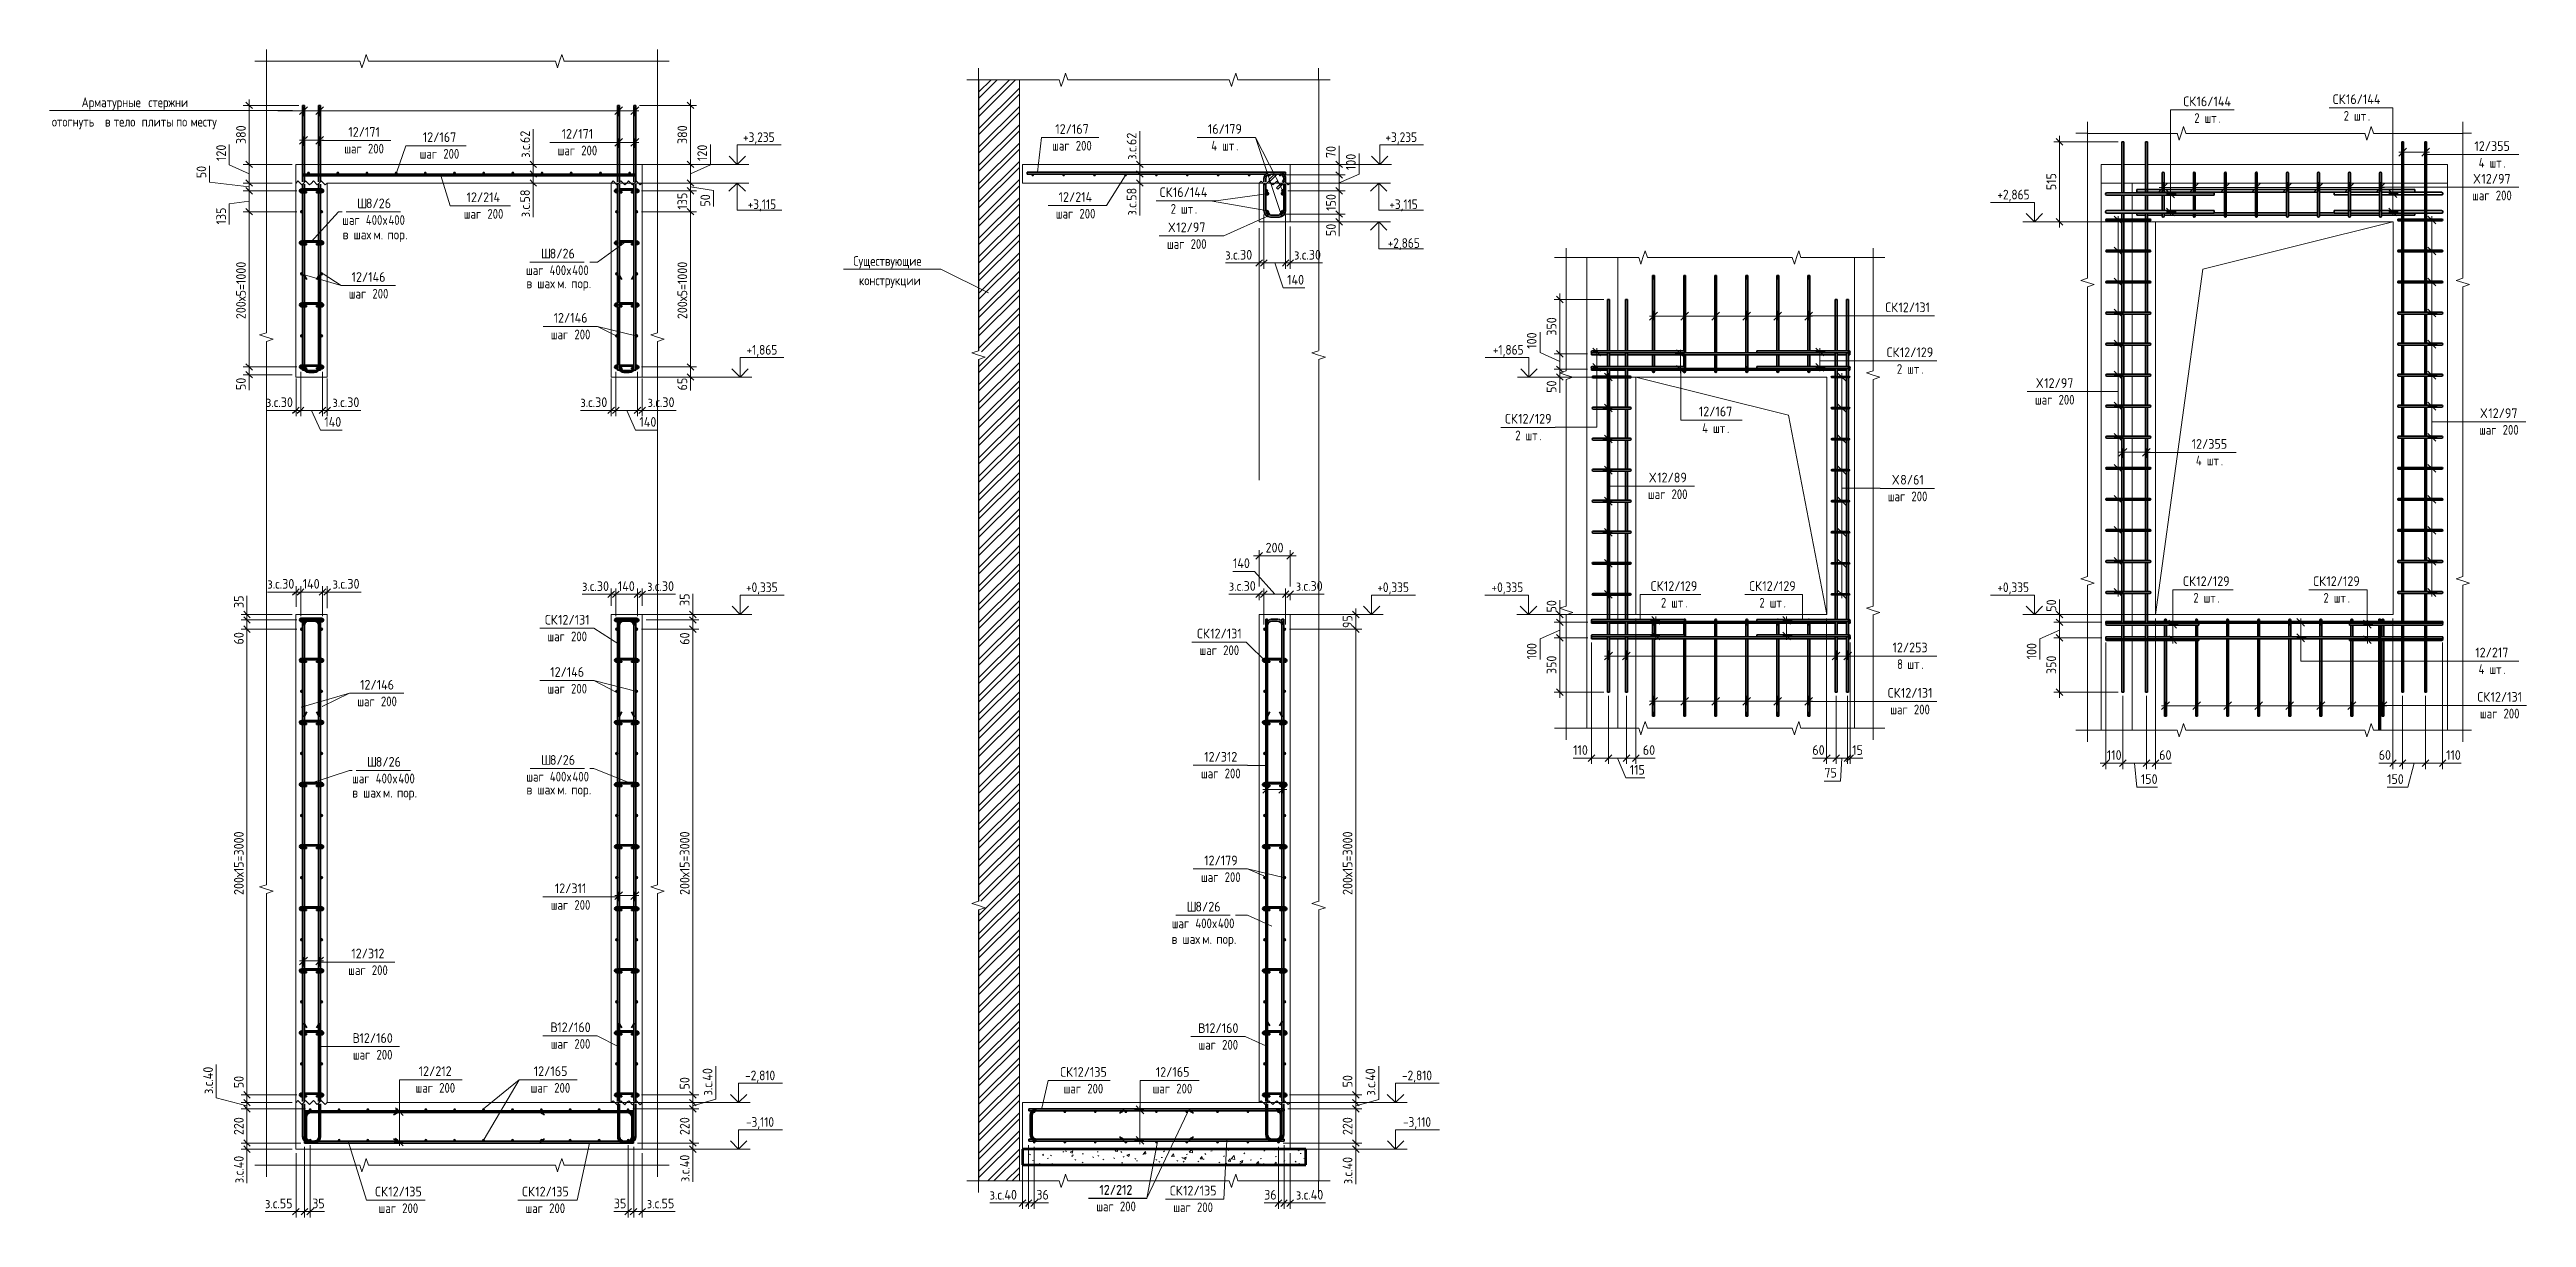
# Model space of a CAD drawing. Header units: millimetres. Extents: x -39853 to 12393, y -4903 to 80275.
# Drawn here: x -3562 to 12393, y -3550 to 3975 of the extents above; entities that cross this region are included whole.
import ezdxf

# ---------------------------------------------------------------- set-up
doc = ezdxf.new("R2010")
doc.units = ezdxf.units.MM
for name, color, linetype, lineweight in [('AA_Dim', 7, 'Continuous', 9), ('AA_Dim-25', 7, 'Continuous', 9), ('AA_Linii', 7, 'Continuous', 9), ('AA_Oformlenie', 7, 'Continuous', 9), ('AA_Vinoska', 7, 'Continuous', 9), ('AA_Visotnaya otmetka', 7, 'Continuous', 9), ('AF_Okno', 7, 'Continuous', 20), ('AF_Perekritie_Опалубка', 253, 'Continuous', 20), ('AF_Pokritie', 7, 'Continuous', 9), ('AF_Stena_Опалубка', 253, 'Continuous', 20), ('Gen_Text', 7, 'Continuous', 9), ('KR_Armatura', 7, 'Continuous', 20), ('KR_Armatura_Tonkie', 7, 'Continuous', 20), ('KR_Fundament', 7, 'Continuous', 20)]:
    doc.layers.add(name, color=color, linetype=linetype, lineweight=lineweight)
doc.styles.add('GOST Common_1', font='GOST Common.ttf', dxfattribs={"width": 0.85, "height": 62.5})
doc.styles.add('ISOCPEUR_6', font='isocpeur.ttf', dxfattribs={"width": 0.9, "height": 62.5})
doc.styles.add('ISOCPEUR_7', font='isocpeur.ttf', dxfattribs={"width": 0.8, "height": 62.5})
doc.styles.add('ISOCPEUR_8', font='isocpeur.ttf', dxfattribs={"width": 0.85, "height": 62.5})
doc.dimstyles.new('00_Точн_3_знака__прозр__2', dxfattribs={"dimscale": 304.8, "dimtxt": 62.248823, "dimasz": 0.139436, "dimexe": 0.123031, "dimexo": 0.082021, "dimgap": 0.008202, "dimtad": 1, "dimdec": 3, "dimrnd": 0.001, "dimdsep": 46, "dimtxsty": 'ISOCPEUR_6', "dimblk1": 'OBLIQUE', "dimblk2": 'OBLIQUE', "dimsah": 1, "dimcen": 0.09, "dimdle": 0.123031, "dimazin": 0, "dimtfac": 1, "dimtdec": 4, "dimtix": 1, "dimtmove": 1, "dimatfit": 3, "dimfxl": 1, "dimtvp": 1, "dimtolj": 1, "dimtzin": 0, "dimlwd": 18, "dimlwe": 18, "dimarcsym": 2})
doc.dimstyles.new('00_Точн_3_знака__прозр__3', dxfattribs={"dimscale": 304.8, "dimtxt": 62.248823, "dimasz": 0.139436, "dimexe": 0.123031, "dimexo": 0.082021, "dimgap": 0.008202, "dimtad": 1, "dimdec": 3, "dimrnd": 0.001, "dimdsep": 46, "dimtxsty": 'ISOCPEUR_6', "dimblk1": 'OBLIQUE', "dimblk2": 'OBLIQUE', "dimsah": 1, "dimcen": 0.09, "dimdle": 0.123031, "dimazin": 0, "dimtfac": 1, "dimtdec": 4, "dimtix": 1, "dimtmove": 0, "dimatfit": 3, "dimfxl": 1, "dimtvp": 1, "dimtolj": 1, "dimtzin": 0, "dimlwd": 18, "dimlwe": 18, "dimarcsym": 2})
doc.dimstyles.new('05_Округл_5мм__прозр__2', dxfattribs={"dimscale": 304.8, "dimtxt": 62.248823, "dimasz": 0.139436, "dimexe": 0.123031, "dimexo": 0.082021, "dimgap": 0.008202, "dimtad": 1, "dimdec": 0, "dimrnd": 5, "dimdsep": 46, "dimtxsty": 'ISOCPEUR_6', "dimblk1": 'OBLIQUE', "dimblk2": 'OBLIQUE', "dimsah": 1, "dimcen": 0.09, "dimdle": 0.123031, "dimazin": 0, "dimtfac": 1, "dimtdec": 4, "dimtix": 1, "dimtmove": 1, "dimatfit": 3, "dimfxl": 1, "dimtvp": 1, "dimtolj": 1, "dimtzin": 0, "dimlwd": 18, "dimlwe": 18, "dimarcsym": 2})
doc.dimstyles.new('05_Округл_5мм__прозр__3', dxfattribs={"dimscale": 304.8, "dimtxt": 62.248823, "dimasz": 0.139436, "dimexe": 0.123031, "dimexo": 0.082021, "dimgap": 0.008202, "dimtad": 1, "dimdec": 0, "dimrnd": 5, "dimdsep": 46, "dimtxsty": 'ISOCPEUR_6', "dimblk1": 'OBLIQUE', "dimblk2": 'OBLIQUE', "dimsah": 1, "dimcen": 0.09, "dimdle": 0.123031, "dimazin": 0, "dimtfac": 1, "dimtdec": 4, "dimtix": 1, "dimtmove": 0, "dimatfit": 3, "dimfxl": 1, "dimtvp": 1, "dimtolj": 1, "dimtzin": 0, "dimlwd": 18, "dimlwe": 18, "dimarcsym": 2})
doc.dimstyles.new('10_Раскладка_арматуры_с_засечками', dxfattribs={"dimscale": 304.8, "dimtxt": 0.18, "dimasz": 0.164042, "dimexe": 0.082021, "dimexo": 0, "dimgap": 0, "dimtad": 1, "dimdec": 3, "dimrnd": 0.001, "dimdsep": 46, "dimtxsty": 'ISOCPEUR_7', "dimblk1": 'OBLIQUE', "dimblk2": 'OBLIQUE', "dimsah": 1, "dimcen": 0.09, "dimdle": 0.082021, "dimazin": 0, "dimtfac": 1, "dimtdec": 4, "dimtix": 1, "dimtmove": 0, "dimatfit": 3, "dimfxl": 1, "dimtvp": 1, "dimtolj": 1, "dimtzin": 0, "dimlwd": 18, "dimlwe": 18, "dimarcsym": 2})
doc.dimstyles.new('10_Раскладка_арматуры_с_засечками_1', dxfattribs={"dimscale": 304.8, "dimtxt": 0.18, "dimasz": 0.164042, "dimexe": 0.082021, "dimexo": 0, "dimgap": 0, "dimtad": 1, "dimdec": 3, "dimrnd": 0.001, "dimdsep": 46, "dimtxsty": 'GOST Common_1', "dimblk1": 'OBLIQUE', "dimblk2": 'OBLIQUE', "dimsah": 1, "dimcen": 0.09, "dimdle": 0.082021, "dimazin": 0, "dimtfac": 1, "dimtdec": 4, "dimtix": 1, "dimtmove": 0, "dimatfit": 3, "dimfxl": 1, "dimtvp": 1, "dimtolj": 1, "dimtzin": 0, "dimlwd": 18, "dimlwe": 18, "dimarcsym": 2})
doc.dimstyles.new('10_Раскладка_арматуры_с_засечками_2', dxfattribs={"dimscale": 304.8, "dimtxt": 0.18, "dimasz": 0.164042, "dimexe": 0.082021, "dimexo": 0, "dimgap": 0, "dimtad": 1, "dimdec": 3, "dimrnd": 0.001, "dimdsep": 46, "dimtxsty": 'GOST Common_1', "dimblk1": 'OBLIQUE', "dimblk2": 'OBLIQUE', "dimsah": 1, "dimcen": 0.09, "dimdle": 0.082021, "dimazin": 0, "dimtfac": 1, "dimtdec": 4, "dimtix": 1, "dimtmove": 1, "dimatfit": 3, "dimfxl": 1, "dimtvp": 1, "dimtolj": 1, "dimtzin": 0, "dimlwd": 18, "dimlwe": 18, "dimarcsym": 2})
doc.dimstyles.new('10_Раскладка_арматуры_с_засечками_3', dxfattribs={"dimscale": 304.8, "dimtxt": 0.18, "dimasz": 0.164042, "dimexe": 0.082021, "dimexo": 0, "dimgap": 0, "dimtad": 1, "dimdec": 3, "dimrnd": 0.001, "dimdsep": 46, "dimtxsty": 'ISOCPEUR_7', "dimblk1": 'OBLIQUE', "dimblk2": 'OBLIQUE', "dimsah": 1, "dimcen": 0.09, "dimdle": 0.082021, "dimazin": 0, "dimtfac": 1, "dimtdec": 4, "dimtix": 1, "dimtmove": 2, "dimatfit": 3, "dimfxl": 1, "dimtvp": 1, "dimtolj": 1, "dimtzin": 0, "dimlwd": 18, "dimlwe": 18, "dimarcsym": 2})
doc.dimstyles.new('10_Раскладка_арматуры_с_засечками_4', dxfattribs={"dimscale": 304.8, "dimtxt": 0.18, "dimasz": 0.164042, "dimexe": 0.082021, "dimexo": 0, "dimgap": 0, "dimtad": 1, "dimdec": 3, "dimrnd": 0.001, "dimdsep": 46, "dimtxsty": 'ISOCPEUR_6', "dimblk1": 'OBLIQUE', "dimblk2": 'OBLIQUE', "dimsah": 1, "dimcen": 0.09, "dimdle": 0.082021, "dimazin": 0, "dimtfac": 1, "dimtdec": 4, "dimtix": 1, "dimtmove": 0, "dimatfit": 3, "dimfxl": 1, "dimtvp": 1, "dimtolj": 1, "dimtzin": 0, "dimlwd": 18, "dimlwe": 18, "dimarcsym": 2})
doc.dimstyles.new('10_Раскладка_арматуры_с_засечками_5', dxfattribs={"dimscale": 304.8, "dimtxt": 0.18, "dimasz": 0.164042, "dimexe": 0.082021, "dimexo": 0, "dimgap": 0, "dimtad": 1, "dimdec": 3, "dimrnd": 0.001, "dimdsep": 46, "dimtxsty": 'ISOCPEUR_8', "dimblk1": 'OBLIQUE', "dimblk2": 'OBLIQUE', "dimsah": 1, "dimcen": 0.09, "dimdle": 0.082021, "dimazin": 0, "dimtfac": 1, "dimtdec": 4, "dimtix": 1, "dimtmove": 0, "dimatfit": 3, "dimfxl": 1, "dimtvp": 1, "dimtolj": 1, "dimtzin": 0, "dimlwd": 18, "dimlwe": 18, "dimarcsym": 2})

msp = doc.modelspace()

# ---------------------------------------------------------------- texts
at = {"layer": 'AA_Vinoska', "char_height": 62.5, "attachment_point": 1}
for s, insert, width, style in [('СК', (10182.8104, 3672.3165), 102.816422, 'ISOCPEUR_6'), ('16/144', (10267.6424, 3672.3165), 274.177125, 'ISOCPEUR_6'), ('СК', (11145.3524, 3686.2406), 102.816422, 'ISOCPEUR_6'), ('16/144', (11230.1844, 3686.2406), 274.177125, 'ISOCPEUR_6'), ('отогнуть', (-3546.5271, 3541.1373), 391.824766, 'GOST Common_1'), ('Арматурные', (-3355.3833, 3666.1373), 499.15068, 'GOST Common_1'), ('\\fGOST Common|b0|i0|c204|p34|;\\W.85; ', (-3223.2393, 3541.1373), 22.146617, 'GOST Common_1'), ('\\fGOST Common|b0|i0|c204|p34|;\\W.85;в', (-3204.9665, 3541.1373), 45.99682, 'GOST Common_1'), ('\\fGOST Common|b0|i0|c204|p34|;\\W.85; ', (-3167.0154, 3541.1373), 22.146617, 'GOST Common_1'), ('тело', (-3148.7426, 3541.1373), 195.912383, 'GOST Common_1'), ('\\fGOST Common|b0|i0|c204|p34|;\\W.85; ', (-2987.0987, 3541.1373), 22.146617, 'GOST Common_1'), ('плиты', (-2968.8259, 3541.1373), 247.019961, 'GOST Common_1'), ('\\fGOST Common|b0|i0|c204|p34|;\\W.85; ', (-2943.5428, 3666.1373), 22.146617, 'GOST Common_1'), ('стержни', (-2925.2701, 3666.1373), 339.013602, 'GOST Common_1'), ('\\fGOST Common|b0|i0|c204|p34|;\\W.85; ', (-2765.0141, 3541.1373), 22.146617, 'GOST Common_1'), ('по', (-2746.7413, 3541.1373), 91.993641, 'GOST Common_1'), ('\\fGOST Common|b0|i0|c204|p34|;\\W.85; ', (-2670.8389, 3541.1373), 22.146617, 'GOST Common_1'), ('месту', (-2652.5661, 3541.1373), 240.205617, 'GOST Common_1'), ('2 ', (10253.0729, 3564.8402), 80.16875, 'ISOCPEUR_7'), ('шт', (10319.2187, 3564.8402), 109.0295, 'ISOCPEUR_7'), ('\\fISOCPEUR|b0|i0|c204|p34|;\\W.8;.', (10409.177, 3564.8402), 17.637125, 'ISOCPEUR_7'), ('2 ', (11215.6149, 3578.7642), 80.16875, 'ISOCPEUR_7'), ('шт', (11281.7607, 3578.7642), 109.0295, 'ISOCPEUR_7'), ('\\fISOCPEUR|b0|i0|c204|p34|;\\W.8;.', (11371.719, 3578.7642), 17.637125, 'ISOCPEUR_7'), ('12/171', (-1636.8365, 3475.1906), 248.923969, 'ISOCPEUR_6'), (' 200', (-1542.6511, 3367.7142), 166.751, 'ISOCPEUR_7'), ('12/167', (-1157.4302, 3441.6905), 263.354344, 'ISOCPEUR_6'), ('12/171', (-263.0597, 3463.2117), 248.923969, 'ISOCPEUR_6'), (' 200', (-168.8743, 3355.7354), 166.751, 'ISOCPEUR_7'), ('шаг', (2896.413, 3386.7039), 145.907125, 'ISOCPEUR_7'), ('12/167', (2916.763, 3494.1802), 263.354344, 'ISOCPEUR_6'), (' 200', (3016.7984, 3386.7039), 166.751, 'ISOCPEUR_7'), ('16/179', (3899.7899, 3494.4066), 263.354344, 'ISOCPEUR_6'), ('16/179', (3899.7899, 3494.1802), 263.354344, 'ISOCPEUR_6'), ('4 ', (3921.1399, 3386.7039), 84.978875, 'ISOCPEUR_7'), ('шт', (3991.2545, 3386.7039), 109.0295, 'ISOCPEUR_7'), ('12/355', (12057.5962, 3384.2601), 277.784719, 'ISOCPEUR_6'), ('шаг', (-1663.0365, 3367.7142), 145.907125, 'ISOCPEUR_7'), ('шаг', (-1177.7802, 3334.2142), 145.907125, 'ISOCPEUR_7'), (' 200', (-1057.3948, 3334.2142), 166.751, 'ISOCPEUR_7'), ('шаг', (-289.2597, 3355.7354), 145.907125, 'ISOCPEUR_7'), ('\\fISOCPEUR|b0|i0|c204|p34|;\\W.8;.', (4081.2128, 3386.7039), 17.637125, 'ISOCPEUR_7'), ('4 ', (12084.9087, 3276.7838), 84.978875, 'ISOCPEUR_7'), ('шт', (12155.0233, 3276.7838), 109.0295, 'ISOCPEUR_7'), ('\\fISOCPEUR|b0|i0|c204|p34|;\\W.8;.', (12244.9816, 3276.7838), 17.637125, 'ISOCPEUR_7'), ('12/214', (-875.5891, 3054.4991), 268.765734, 'ISOCPEUR_6'), ('12/214', (2938.0526, 3056.1826), 268.765734, 'ISOCPEUR_6'), ('СК', (3589.48, 3087.0344), 102.816422, 'ISOCPEUR_6'), ('СК', (3589.48, 3087.0344), 102.816422, 'ISOCPEUR_6'), ('16/144', (3674.3121, 3087.0344), 274.177125, 'ISOCPEUR_6'), ('16/144', (3674.3121, 3087.0344), 274.177125, 'ISOCPEUR_6'), ('шаг', (12043.2087, 3066.1043), 145.907125, 'ISOCPEUR_7'), ('\\fISOCPEUR|b0|i0|c204|p34|;\\W.9;Х', (12052.3087, 3173.5806), 61.329094, 'ISOCPEUR_6'), ('12/97', (12102.9103, 3173.5806), 229.082203, 'ISOCPEUR_6'), (' 200', (12163.5941, 3066.1043), 166.751, 'ISOCPEUR_7'), ('шаг', (-1676.5026, 2907.7689), 145.907125, 'ISOCPEUR_7'), ('\\fISOCPEUR|b0|i0|c204|p34|;\\W.9;Ш', (-1580.7526, 3015.2452), 68.544281, 'ISOCPEUR_6'), (' 400', (-1556.1172, 2907.7689), 171.561125, 'ISOCPEUR_7'), ('8/26', (-1524.1979, 3015.2452), 194.810062, 'ISOCPEUR_6'), ('\\fISOCPEUR|b0|i0|c204|p34|;\\W.8;х', (-1414.5651, 2907.7689), 43.291125, 'ISOCPEUR_7'), ('400', (-1378.8464, 2907.7689), 134.6835, 'ISOCPEUR_7'), ('шаг', (-893.6891, 2947.0228), 145.907125, 'ISOCPEUR_7'), (' 200', (-773.3037, 2947.0228), 166.751, 'ISOCPEUR_7'), ('шаг', (2919.9526, 2948.7063), 145.907125, 'ISOCPEUR_7'), (' 200', (3040.338, 2948.7063), 166.751, 'ISOCPEUR_7'), ('2 ', (3659.7425, 2979.5581), 80.16875, 'ISOCPEUR_7'), ('шт', (3725.8884, 2979.5581), 109.0295, 'ISOCPEUR_7'), ('\\fISOCPEUR|b0|i0|c204|p34|;\\W.8;.', (3815.8467, 2979.5581), 17.637125, 'ISOCPEUR_7'), ('шаг', (3636.0534, 2753.2376), 145.907125, 'ISOCPEUR_7'), ('\\fISOCPEUR|b0|i0|c204|p34|;\\W.9;Х', (3645.1534, 2860.7139), 61.329094, 'ISOCPEUR_6'), ('12/97', (3695.7549, 2860.7139), 229.082203, 'ISOCPEUR_6'), (' 200', (3756.4388, 2753.2376), 166.751, 'ISOCPEUR_7'), ('шаг', (-492.6463, 2584.2031), 145.907125, 'ISOCPEUR_7'), ('\\fISOCPEUR|b0|i0|c204|p34|;\\W.9;Ш', (-396.8963, 2691.6794), 68.544281, 'ISOCPEUR_6'), (' 400', (-372.2609, 2584.2031), 171.561125, 'ISOCPEUR_7'), ('8/26', (-340.3416, 2691.6794), 194.810062, 'ISOCPEUR_6'), ('\\fISOCPEUR|b0|i0|c204|p34|;\\W.8;х', (-230.7088, 2584.2031), 43.291125, 'ISOCPEUR_7'), ('400', (-194.99, 2584.2031), 134.6835, 'ISOCPEUR_7'), ('Существующие', (1615.3106, 2644.0022), 604.773008, 'GOST Common_1'), ('шаг', (-1634.3317, 2433.2905), 145.907125, 'ISOCPEUR_7'), ('12/146', (-1616.2317, 2540.7668), 268.765734, 'ISOCPEUR_6'), ('12/146', (-1616.2317, 2540.7668), 268.765734, 'ISOCPEUR_6'), (' 200', (-1513.9463, 2433.2905), 166.751, 'ISOCPEUR_7'), ('конструкции', (1651.8606, 2519.0022), 516.186539, 'GOST Common_1'), ('12/146', (-314.8366, 2277.7218), 268.765734, 'ISOCPEUR_6'), ('12/146', (-314.8366, 2277.7218), 268.765734, 'ISOCPEUR_6'), ('СК', (8262.8134, 2345.3108), 102.816422, 'ISOCPEUR_6'), ('12/131', (8347.6454, 2345.3108), 248.923969, 'ISOCPEUR_6'), ('шаг', (-332.9366, 2170.2455), 145.907125, 'ISOCPEUR_7'), (' 200', (-212.5512, 2170.2455), 166.751, 'ISOCPEUR_7'), ('СК', (8271.6995, 2055.7123), 102.816422, 'ISOCPEUR_6'), ('2 ', (8337.5745, 1948.236), 80.16875, 'ISOCPEUR_7'), ('12/129', (8356.5316, 2055.7123), 263.354344, 'ISOCPEUR_6'), ('шт', (8403.7204, 1948.236), 109.0295, 'ISOCPEUR_7'), ('\\fISOCPEUR|b0|i0|c204|p34|;\\W.8;.', (8493.6787, 1948.236), 17.637125, 'ISOCPEUR_7'), ('\\fISOCPEUR|b0|i0|c204|p34|;\\W.9;Х', (9235.8277, 1857.4596), 61.329094, 'ISOCPEUR_6'), ('12/97', (9286.4293, 1857.4596), 229.082203, 'ISOCPEUR_6'), ('СК', (5813.309, 1627.6013), 102.816422, 'ISOCPEUR_6'), ('12/129', (5898.141, 1627.6013), 263.354344, 'ISOCPEUR_6'), ('12/167', (7061.901, 1674.1333), 263.354344, 'ISOCPEUR_6'), ('шаг', (9226.7277, 1749.9833), 145.907125, 'ISOCPEUR_7'), (' 200', (9347.1132, 1749.9833), 166.751, 'ISOCPEUR_7'), ('\\fISOCPEUR|b0|i0|c204|p34|;\\W.9;Х', (12096.5794, 1663.2436), 61.329094, 'ISOCPEUR_6'), ('12/97', (12147.181, 1663.2436), 229.082203, 'ISOCPEUR_6'), ('2 ', (5879.184, 1520.125), 80.16875, 'ISOCPEUR_7'), ('шт', (5945.3298, 1520.125), 109.0295, 'ISOCPEUR_7'), ('\\fISOCPEUR|b0|i0|c204|p34|;\\W.8;.', (6035.2882, 1520.125), 17.637125, 'ISOCPEUR_7'), ('4 ', (7083.251, 1566.657), 84.978875, 'ISOCPEUR_7'), ('шт', (7153.3656, 1566.657), 109.0295, 'ISOCPEUR_7'), ('\\fISOCPEUR|b0|i0|c204|p34|;\\W.8;.', (7243.324, 1566.657), 17.637125, 'ISOCPEUR_7'), ('12/355', (10236.3506, 1465.3174), 277.784719, 'ISOCPEUR_6'), ('шаг', (12087.4794, 1555.7673), 145.907125, 'ISOCPEUR_7'), (' 200', (12207.8648, 1555.7673), 166.751, 'ISOCPEUR_7'), ('4 ', (10263.6631, 1357.841), 84.978875, 'ISOCPEUR_7'), ('шт', (10333.7777, 1357.841), 109.0295, 'ISOCPEUR_7'), ('\\fISOCPEUR|b0|i0|c204|p34|;\\W.8;.', (10423.736, 1357.841), 17.637125, 'ISOCPEUR_7'), ('шаг', (6733.8227, 1141.1316), 145.907125, 'ISOCPEUR_7'), ('\\fISOCPEUR|b0|i0|c204|p34|;\\W.9;Х', (6742.9227, 1248.6079), 61.329094, 'ISOCPEUR_6'), ('12/89', (6793.5243, 1248.6079), 229.082203, 'ISOCPEUR_6'), (' 200', (6854.2082, 1141.1316), 166.751, 'ISOCPEUR_7'), ('\\fISOCPEUR|b0|i0|c204|p34|;\\W.9;Х', (8308.2634, 1234.6517), 61.329094, 'ISOCPEUR_6'), ('8/61', (8358.8649, 1234.6517), 180.379687, 'ISOCPEUR_6'), (' 200', (8399.4113, 1127.1754), 166.751, 'ISOCPEUR_7'), ('шаг', (8279.0259, 1127.1754), 145.907125, 'ISOCPEUR_7'), ('СК', (6751.8127, 549.8207), 102.816422, 'ISOCPEUR_6'), ('12/129', (6836.6447, 549.8207), 263.354344, 'ISOCPEUR_6'), ('СК', (7386.162, 549.8207), 102.816422, 'ISOCPEUR_6'), ('12/129', (7470.994, 549.8207), 263.354344, 'ISOCPEUR_6'), ('СК', (10181.1399, 581.0103), 102.816422, 'ISOCPEUR_6'), ('12/129', (10265.9719, 581.0103), 263.354344, 'ISOCPEUR_6'), ('СК', (11019.3464, 581.0103), 102.816422, 'ISOCPEUR_6'), ('12/129', (11104.1784, 581.0103), 263.354344, 'ISOCPEUR_6'), ('СК', (-371.0003, 332.5583), 102.816422, 'ISOCPEUR_6'), ('12/131', (-286.1683, 332.5583), 248.923969, 'ISOCPEUR_6'), ('2 ', (6817.6877, 442.3443), 80.16875, 'ISOCPEUR_7'), ('шт', (6883.8335, 442.3443), 109.0295, 'ISOCPEUR_7'), ('\\fISOCPEUR|b0|i0|c204|p34|;\\W.8;.', (6973.7919, 442.3443), 17.637125, 'ISOCPEUR_7'), ('2 ', (7452.037, 442.3443), 80.16875, 'ISOCPEUR_7'), ('шт', (7518.1828, 442.3443), 109.0295, 'ISOCPEUR_7'), ('\\fISOCPEUR|b0|i0|c204|p34|;\\W.8;.', (7608.1412, 442.3443), 17.637125, 'ISOCPEUR_7'), ('2 ', (10247.0149, 473.534), 80.16875, 'ISOCPEUR_7'), ('шт', (10313.1607, 473.534), 109.0295, 'ISOCPEUR_7'), ('\\fISOCPEUR|b0|i0|c204|p34|;\\W.8;.', (10403.119, 473.534), 17.637125, 'ISOCPEUR_7'), ('2 ', (11085.2214, 473.534), 80.16875, 'ISOCPEUR_7'), ('шт', (11151.3672, 473.534), 109.0295, 'ISOCPEUR_7'), ('\\fISOCPEUR|b0|i0|c204|p34|;\\W.8;.', (11241.3256, 473.534), 17.637125, 'ISOCPEUR_7'), ('шаг', (-354.7878, 225.0819), 145.907125, 'ISOCPEUR_7'), (' 200', (-234.4024, 225.0819), 166.751, 'ISOCPEUR_7'), ('СК', (3829.4491, 243.5541), 102.816422, 'ISOCPEUR_6'), ('12/131', (3914.2812, 243.5541), 248.923969, 'ISOCPEUR_6'), ('шаг', (3845.6616, 136.0778), 145.907125, 'ISOCPEUR_7'), (' 200', (3966.0471, 136.0778), 166.751, 'ISOCPEUR_7'), ('12/253', (8309.3975, 153.741), 277.784719, 'ISOCPEUR_6'), ('8 ', (8338.71, 46.2647), 80.16875, 'ISOCPEUR_7'), ('шт', (8404.8559, 46.2647), 109.0295, 'ISOCPEUR_7'), ('12/217', (12063.0898, 121.293), 263.354344, 'ISOCPEUR_6'), ('4 ', (12084.4398, 13.8167), 84.978875, 'ISOCPEUR_7'), ('12/146', (-1561.3331, -86.1245), 268.765734, 'ISOCPEUR_6'), ('12/146', (-1561.3331, -86.1245), 268.765734, 'ISOCPEUR_6'), ('шаг', (-354.7878, -111.5116), 145.907125, 'ISOCPEUR_7'), ('12/146', (-336.6878, -4.0353), 268.765734, 'ISOCPEUR_6'), ('12/146', (-336.6878, -4.0353), 268.765734, 'ISOCPEUR_6'), (' 200', (-234.4024, -111.5116), 166.751, 'ISOCPEUR_7'), ('СК', (8278.7975, -138.3438), 102.816422, 'ISOCPEUR_6'), ('12/131', (8363.6295, -138.3438), 248.923969, 'ISOCPEUR_6'), ('\\fISOCPEUR|b0|i0|c204|p34|;\\W.8;.', (8494.8142, 46.2647), 17.637125, 'ISOCPEUR_7'), ('шт', (12154.5544, 13.8167), 109.0295, 'ISOCPEUR_7'), ('\\fISOCPEUR|b0|i0|c204|p34|;\\W.8;.', (12244.5127, 13.8167), 17.637125, 'ISOCPEUR_7'), ('шаг', (-1579.4331, -193.6009), 145.907125, 'ISOCPEUR_7'), (' 200', (-1459.0477, -193.6009), 166.751, 'ISOCPEUR_7'), ('шаг', (8295.01, -245.8201), 145.907125, 'ISOCPEUR_7'), (' 200', (8415.3954, -245.8201), 166.751, 'ISOCPEUR_7'), ('СК', (12076.6473, -164.6062), 102.816422, 'ISOCPEUR_6'), ('шаг', (12092.8598, -272.0825), 145.907125, 'ISOCPEUR_7'), ('12/131', (12161.4793, -164.6062), 248.923969, 'ISOCPEUR_6'), (' 200', (12213.2452, -272.0825), 166.751, 'ISOCPEUR_7'), ('\\fISOCPEUR|b0|i0|c204|p34|;\\W.9;Ш', (-1517.0776, -582.8078), 68.544281, 'ISOCPEUR_6'), ('8/26', (-1460.5229, -582.8078), 194.810062, 'ISOCPEUR_6'), ('\\fISOCPEUR|b0|i0|c204|p34|;\\W.9;Ш', (-395.3202, -570.8922), 68.544281, 'ISOCPEUR_6'), ('8/26', (-338.7655, -570.8922), 194.810062, 'ISOCPEUR_6'), ('12/312', (3875.6476, -550.3784), 263.354344, 'ISOCPEUR_6'), ('шаг', (-1612.8276, -690.2841), 145.907125, 'ISOCPEUR_7'), (' 400', (-1492.4422, -690.2841), 171.561125, 'ISOCPEUR_7'), ('\\fISOCPEUR|b0|i0|c204|p34|;\\W.8;х', (-1350.8901, -690.2841), 43.291125, 'ISOCPEUR_7'), ('400', (-1315.1714, -690.2841), 134.6835, 'ISOCPEUR_7'), ('шаг', (-491.0702, -678.3685), 145.907125, 'ISOCPEUR_7'), (' 400', (-370.6848, -678.3685), 171.561125, 'ISOCPEUR_7'), ('\\fISOCPEUR|b0|i0|c204|p34|;\\W.8;х', (-229.1327, -678.3685), 43.291125, 'ISOCPEUR_7'), ('400', (-193.414, -678.3685), 134.6835, 'ISOCPEUR_7'), ('шаг', (3855.2976, -657.8547), 145.907125, 'ISOCPEUR_7'), (' 200', (3975.683, -657.8547), 166.751, 'ISOCPEUR_7'), ('12/179', (3875.6476, -1218.2235), 263.354344, 'ISOCPEUR_6'), ('12/179', (3875.6476, -1218.2235), 263.354344, 'ISOCPEUR_6'), ('12/311', (-307.1807, -1397.6737), 248.923969, 'ISOCPEUR_6'), ('шаг', (3855.2976, -1325.6998), 145.907125, 'ISOCPEUR_7'), (' 200', (3975.683, -1325.6998), 166.751, 'ISOCPEUR_7'), ('шаг', (-333.3807, -1505.15), 145.907125, 'ISOCPEUR_7'), (' 200', (-212.9953, -1505.15), 166.751, 'ISOCPEUR_7'), ('\\fISOCPEUR|b0|i0|c204|p34|;\\W.9;Ш', (3762.4354, -1515.9658), 68.544281, 'ISOCPEUR_6'), ('8/26', (3818.9901, -1515.9658), 194.810062, 'ISOCPEUR_6'), ('шаг', (3666.6854, -1623.4421), 145.907125, 'ISOCPEUR_7'), (' 400', (3787.0708, -1623.4421), 171.561125, 'ISOCPEUR_7'), ('\\fISOCPEUR|b0|i0|c204|p34|;\\W.8;х', (3928.6229, -1623.4421), 43.291125, 'ISOCPEUR_7'), ('400', (3964.3417, -1623.4421), 134.6835, 'ISOCPEUR_7'), ('12/312', (-1617.7042, -1817.578), 263.354344, 'ISOCPEUR_6'), ('шаг', (-1638.0542, -1925.0543), 145.907125, 'ISOCPEUR_7'), (' 200', (-1517.6688, -1925.0543), 166.751, 'ISOCPEUR_7'), ('\\fISOCPEUR|b0|i0|c204|p34|;\\W.9;В', (-1609.9788, -2362.3072), 54.113906, 'ISOCPEUR_6'), ('12/160', (-1565.3304, -2362.3072), 263.354344, 'ISOCPEUR_6'), ('\\fISOCPEUR|b0|i0|c204|p34|;\\W.9;В', (-335.4182, -2293.1312), 54.113906, 'ISOCPEUR_6'), ('12/160', (-290.7698, -2293.1312), 263.354344, 'ISOCPEUR_6'), ('\\fISOCPEUR|b0|i0|c204|p34|;\\W.9;В', (3836.9295, -2298.4028), 54.113906, 'ISOCPEUR_6'), ('12/160', (3881.5779, -2298.4028), 263.354344, 'ISOCPEUR_6'), ('шаг', (-1607.9413, -2469.7835), 145.907125, 'ISOCPEUR_7'), (' 200', (-1487.5559, -2469.7835), 166.751, 'ISOCPEUR_7'), ('шаг', (-333.3807, -2400.6075), 145.907125, 'ISOCPEUR_7'), (' 200', (-212.9953, -2400.6075), 166.751, 'ISOCPEUR_7'), ('шаг', (3838.967, -2405.8791), 145.907125, 'ISOCPEUR_7'), (' 200', (3959.3524, -2405.8791), 166.751, 'ISOCPEUR_7'), ('шаг', (-1204.2558, -2683.2676), 145.907125, 'ISOCPEUR_7'), ('12/212', (-1183.9058, -2575.7913), 263.354344, 'ISOCPEUR_6'), (' 200', (-1083.8704, -2683.2676), 166.751, 'ISOCPEUR_7'), ('шаг', (-463.1078, -2683.2676), 145.907125, 'ISOCPEUR_7'), ('шаг', (-463.1078, -2683.2676), 145.907125, 'ISOCPEUR_7'), ('12/165', (-442.7578, -2575.7913), 263.354344, 'ISOCPEUR_6'), ('12/165', (-442.7578, -2575.7913), 263.354344, 'ISOCPEUR_6'), (' 200', (-342.7224, -2683.2676), 166.751, 'ISOCPEUR_7'), (' 200', (-342.7224, -2683.2676), 166.751, 'ISOCPEUR_7'), ('СК', (2948.1697, -2580.8595), 102.816422, 'ISOCPEUR_6'), ('шаг', (2970.3447, -2688.3359), 145.907125, 'ISOCPEUR_7'), ('12/135', (3033.0017, -2580.8595), 263.354344, 'ISOCPEUR_6'), (' 200', (3090.7301, -2688.3359), 166.751, 'ISOCPEUR_7'), ('шаг', (3543.7966, -2688.3359), 145.907125, 'ISOCPEUR_7'), ('12/165', (3564.1466, -2580.8595), 263.354344, 'ISOCPEUR_6'), (' 200', (3664.182, -2688.3359), 166.751, 'ISOCPEUR_7'), ('12/212', (3201.0374, -3339.7257), 263.354344, 'ISOCPEUR_6'), ('12/212', (3201.0374, -3341.639), 263.354344, 'ISOCPEUR_6'), ('СК', (3654.8554, -3345.4656), 102.816422, 'ISOCPEUR_6'), ('12/135', (3739.6875, -3345.4656), 263.354344, 'ISOCPEUR_6'), ('СК', (-1464.4641, -3351.5769), 102.816422, 'ISOCPEUR_6'), ('шаг', (-1442.2891, -3459.0532), 145.907125, 'ISOCPEUR_7'), ('12/135', (-1379.6321, -3351.5769), 263.354344, 'ISOCPEUR_6'), (' 200', (-1321.9037, -3459.0532), 166.751, 'ISOCPEUR_7'), ('СК', (-518.0472, -3351.5769), 102.816422, 'ISOCPEUR_6'), ('шаг', (-495.8722, -3459.0532), 145.907125, 'ISOCPEUR_7'), ('12/135', (-433.2152, -3351.5769), 263.354344, 'ISOCPEUR_6'), (' 200', (-375.4868, -3459.0532), 166.751, 'ISOCPEUR_7'), ('шаг', (3180.6874, -3447.202), 145.907125, 'ISOCPEUR_7'), (' 200', (3301.0728, -3447.202), 166.751, 'ISOCPEUR_7'), ('шаг', (3677.0304, -3452.9419), 145.907125, 'ISOCPEUR_7'), (' 200', (3797.4159, -3452.9419), 166.751, 'ISOCPEUR_7')]:
    msp.add_mtext(s, dxfattribs=dict(at, insert=insert, width=width, style=style))
at = {"layer": 'AA_Visotnaya otmetka', "char_height": 62.5, "attachment_point": 1, "line_spacing_factor": 1.149209, "style": 'ISOCPEUR_8'}
for s, insert, width in [('+3,235', (904.6805, 3441.6535), 242.007515), ('+3,235', (5042.7872, 3441.6535), 242.007515), ('+2,865', (8984.3916, 3071.6535), 242.007515), ('+3,115', (934.5445, 3009.4442), 216.611665), ('+3,115', (5067.5094, 3009.4442), 216.611665), ('+2,865', (5056.9278, 2759.4442), 242.007515), ('+1,865', (927.6228, 2071.6535), 229.30959), ('+1,865', (5734.9274, 2071.6535), 229.30959), ('+0,335', (923.8713, 541.6535), 242.007515), ('+0,335', (4990.4449, 541.6535), 242.007515), ('+0,335', (5726.2901, 541.6535), 242.007515), ('+0,335', (8984.3916, 541.6535), 242.007515), ('-2,810', (918.3476, -2603.3465), 229.30959), ('-2,810', (5149.3733, -2603.3465), 229.30959), ('-3,110', (923.6384, -2903.3465), 216.611665), ('-3,110', (5155.5875, -2903.3465), 216.611665)]:
    msp.add_mtext(s, dxfattribs=dict(at, insert=insert, width=width))
at = {"layer": 'Gen_Text', "char_height": 62.5, "attachment_point": 1, "style": 'ISOCPEUR_8'}
for s, insert, width in [('\\fISOCPEUR|b0|i0|c204|p34|;\\W.85;в', (-1673.7243, 2814.1068), 45.99682), ('\\fISOCPEUR|b0|i0|c204|p34|;\\W.85; ', (-1635.7732, 2814.1068), 39.182477), ('шах', (-1603.4444, 2814.1068), 155.02632), ('м. ', (-1475.5349, 2814.1068), 109.0295), ('пор', (-1385.5766, 2814.1068), 137.990461), ('\\fISOCPEUR|b0|i0|c204|p34|;\\W.85;.', (-1271.723, 2814.1068), 18.739445), ('\\fISOCPEUR|b0|i0|c204|p34|;\\W.85;в', (-490.3879, 2499.5607), 45.99682), ('\\fISOCPEUR|b0|i0|c204|p34|;\\W.85; ', (-452.4367, 2499.5607), 39.182477), ('шах', (-420.108, 2499.5607), 155.02632), ('м. ', (-292.1985, 2499.5607), 109.0295), ('пор', (-202.2401, 2499.5607), 137.990461), ('\\fISOCPEUR|b0|i0|c204|p34|;\\W.85;.', (-88.3866, 2499.5607), 18.739445), ('\\fISOCPEUR|b0|i0|c204|p34|;\\W.85; ', (-1574.2743, -781.7271), 39.182477), ('\\fISOCPEUR|b0|i0|c204|p34|;\\W.85;в', (-489.8147, -762.0001), 45.99682), ('\\fISOCPEUR|b0|i0|c204|p34|;\\W.85; ', (-451.8635, -762.0001), 39.182477), ('шах', (-419.5348, -762.0001), 155.02632), ('м. ', (-291.6253, -762.0001), 109.0295), ('пор', (-201.6669, -762.0001), 137.990461), ('\\fISOCPEUR|b0|i0|c204|p34|;\\W.85;в', (-1612.2255, -781.7271), 45.99682), ('шах', (-1541.9455, -781.7271), 155.02632), ('м. ', (-1414.036, -781.7271), 109.0295), ('пор', (-1324.0777, -781.7271), 137.990461), ('\\fISOCPEUR|b0|i0|c204|p34|;\\W.85;.', (-1210.2242, -781.7271), 18.739445), ('\\fISOCPEUR|b0|i0|c204|p34|;\\W.85;.', (-87.8134, -762.0001), 18.739445), ('\\fISOCPEUR|b0|i0|c204|p34|;\\W.85;в', (3665.1629, -1724.6819), 45.99682), ('\\fISOCPEUR|b0|i0|c204|p34|;\\W.85; ', (3703.1141, -1724.6819), 39.182477), ('шах', (3735.4428, -1724.6819), 155.02632), ('м. ', (3863.3524, -1724.6819), 109.0295), ('пор', (3953.3107, -1724.6819), 137.990461), ('\\fISOCPEUR|b0|i0|c204|p34|;\\W.85;.', (4067.1642, -1724.6819), 18.739445)]:
    msp.add_mtext(s, dxfattribs=dict(at, insert=insert, width=width))

# ---------------------------------------------------------------- blocks, each defined once
blk = doc.blocks.new('350_Стержень П торец СК-СГ _НесАрм_РабПлоск_ - 350_Стержень П торец СК-СГ _НесАрм_РабПлоск_-4048872-1-1 Армирование')
at = {"layer": 'KR_Armatura_Tonkie', "lineweight": 35}
h = blk.add_hatch(color=256, dxfattribs=at)
h.paths.add_polyline_path([(37029, 1895), (37029, 1907), (37021, 1908), (37014, 1911), (37008, 1916), (37006, 1917), (36999, 1917), (36999, 1910), (36997, 1910), (37000, 1907), (37008, 1901), (37018, 1896), (37025, 1895)])
h.paths.add_polyline_path([(37002, 1925), (37000, 1929), (36999, 1934), (36999, 1934), (36999, 1925), (37001, 1925)])
h = blk.add_hatch(color=256, dxfattribs=at)
h.paths.add_polyline_path([(37061, 1895), (37072, 1896), (37082, 1901), (37091, 1908), (37093, 1910), (37091, 1910), (37091, 1917), (37083, 1917), (37082, 1916), (37076, 1911), (37069, 1908), (37061, 1907), (37061, 1895)])
h.paths.add_polyline_path([(37091, 1925), (37091, 1934), (37090, 1934), (37090, 1929), (37088, 1925), (37089, 1925)])
blk.add_hatch(color=256, dxfattribs=at).paths.add_polyline_path([(37048, 1895), (37061, 1895), (37061, 1907), (37029, 1907), (37029, 1895)])
for p, q in [((36987, 2519), (36987, 2342)), ((36999, 2342), (36999, 2519)), ((36999, 2519), (37014, 2493)), ((37091, 2519), (37076, 2493)), ((37091, 2519), (37091, 2342)), ((37103, 2342), (37103, 2519)), ((36987, 2334), (36987, 2325)), ((36987, 2317), (36987, 1942)), ((36999, 2325), (36999, 2334)), ((36999, 1942), (36999, 2317)), ((37091, 2334), (37091, 2325)), ((37091, 2317), (37091, 1942)), ((37103, 2325), (37103, 2334)), ((37103, 1942), (37103, 2317)), ((37061, 1907), (37029, 1907)), ((37029, 1895), (37061, 1895))]:
    blk.add_line(p, q, dxfattribs=at)
at = {"layer": 'KR_Armatura_Tonkie', "lineweight": 35, "flags": 128}
for points in [[(37002, 1925), (36999, 1933), (36999, 1934)], [(37029, 1907), (37018, 1909), (37009, 1915), (37007, 1917)], [(37083, 1917), (37075, 1910), (37064, 1907), (37061, 1907)], [(37090, 1934), (37089, 1926), (37088, 1925)], [(36997, 1910), (37003, 1904), (37015, 1897), (37027, 1895), (37029, 1895)], [(37061, 1895), (37074, 1897), (37085, 1903), (37093, 1910)]]:
    blk.add_lwpolyline(points, dxfattribs=at)
blk = doc.blocks.new('350_Стержень П торец СК-СГ _НесАрм_РабПлоск_ - 350_Стержень П торец СК-СГ _НесАрм_РабПлоск_-V3-1-1 Армирование')
at = {"layer": 'KR_Armatura_Tonkie', "lineweight": 35}
h = blk.add_hatch(color=256, dxfattribs=at)
h.paths.add_polyline_path([(36993, 263), (36999, 263), (37000, 271), (37003, 278), (37008, 284), (37011, 287), (36995, 287), (36993, 284), (36988, 274), (36987, 263), (36991, 263)])
h.paths.add_polyline_path([(37013, 288), (37014, 289), (37021, 292), (37029, 293), (37029, 304), (37021, 304), (37018, 304), (37008, 299), (37003, 295), (37013, 295), (37013, 289)])
h = blk.add_hatch(color=256, dxfattribs=at)
h.paths.add_polyline_path([(36993, -319), (36999, -319), (36999, 27), (36987, 27), (36987, -319), (36991, -319)])
h.paths.add_polyline_path([(36994, 35), (36999, 35), (36999, 44), (36987, 44), (36987, 35), (36993, 35)])
h.paths.add_polyline_path([(36997, 52), (36999, 52), (36999, 263), (36987, 263), (36987, 52), (36997, 52)])
blk.add_hatch(color=256, dxfattribs=at).paths.add_polyline_path([(37059, 293), (37061, 293), (37061, 304), (37029, 304), (37029, 293), (37053, 293)])
h = blk.add_hatch(color=256, dxfattribs=at)
h.paths.add_polyline_path([(37091, 263), (37103, 263), (37101, 274), (37097, 284), (37095, 287), (37078, 287), (37082, 284), (37087, 278), (37090, 271), (37091, 264)])
h.paths.add_polyline_path([(37077, 288), (37077, 295), (37088, 295), (37082, 299), (37071, 304), (37067, 304), (37061, 304), (37061, 293), (37069, 292), (37076, 289)])
h = blk.add_hatch(color=256, dxfattribs=at)
h.paths.add_polyline_path([(37093, -319), (37103, -319), (37103, 27), (37091, 27), (37091, -319), (37092, -319)])
h.paths.add_polyline_path([(37091, 35), (37103, 35), (37103, 44), (37091, 44), (37091, 35)])
h.paths.add_polyline_path([(37102, 52), (37103, 52), (37103, 263), (37091, 263), (37091, 52), (37102, 52)])
for p, q in [((36987, 263), (36987, 52)), ((36999, 52), (36999, 263)), ((37029, 293), (37061, 293)), ((37091, 263), (37091, 52)), ((37103, 52), (37103, 263)), ((36987, 44), (36987, 35)), ((36987, 27), (36987, -319)), ((36999, 35), (36999, 44)), ((36999, -319), (36999, 27)), ((37091, 44), (37091, 35)), ((37091, 27), (37091, -319)), ((37103, 35), (37103, 44)), ((37103, -319), (37103, 27)), ((36999, -319), (36987, -319)), ((36987, -319), (36999, -319)), ((36999, -319), (37014, -293)), ((37091, -319), (37076, -293)), ((37091, -319), (37094, -319)), ((37103, -319), (37091, -319)), ((37094, -319), (37103, -319))]:
    blk.add_line(p, q, dxfattribs=at)
at = {"layer": 'KR_Armatura_Tonkie', "lineweight": 35, "flags": 128}
for points in [[(36995, 287), (36989, 277), (36987, 265), (36987, 263)], [(36999, 263), (37001, 274), (37006, 283), (37012, 287)], [(37022, 304), (37016, 303), (37005, 297), (37003, 295)], [(37013, 288), (37015, 290), (37025, 293), (37029, 293)], [(37061, 293), (37072, 291), (37077, 288)], [(37088, 295), (37086, 296), (37075, 303), (37068, 304)], [(37078, 287), (37081, 285), (37087, 277), (37091, 267), (37091, 263)], [(37103, 263), (37101, 276), (37095, 287)]]:
    blk.add_lwpolyline(points, dxfattribs=at)
blk = doc.blocks.new('350_Стержень П торец СК-СГ _НесАрм_РабПлоск_ - 350_Стержень П торец СК-СГ _НесАрм_РабПлоск_-4145397-1-1 Армирование')
at = {"layer": 'KR_Armatura_Tonkie', "lineweight": 35}
h = blk.add_hatch(color=256, dxfattribs=at)
h.paths.add_polyline_path([(36490, -2874), (36987, -2874), (36987, -2862), (36490, -2862), (36490, -2874)])
h.paths.add_polyline_path([(37048, -2874), (37048, -2862), (36999, -2862), (36999, -2874), (37003, -2874)])
for points in [[(37084, -2904), (37090, -2904), (37088, -2893), (37084, -2883), (37077, -2874), (37069, -2868), (37059, -2863), (37048, -2862), (37048, -2874), (37056, -2875), (37063, -2878), (37069, -2883), (37074, -2889), (37077, -2896), (37078, -2904), (37082, -2904)], [(37056, -3058), (37063, -3058), (37070, -3057), (37077, -3054), (37083, -3049), (37086, -3044), (37088, -3039), (37090, -3028), (37078, -3028), (37077, -3036), (37074, -3043), (37069, -3050), (37063, -3054), (37056, -3057), (37049, -3058), (37051, -3058)], [(37084, -3028), (37090, -3028), (37090, -2904), (37078, -2904), (37078, -3028), (37082, -3028)], [(36490, -3070), (37028, -3070), (37018, -3068), (37008, -3064), (37000, -3058), (36490, -3058), (36490, -3070)]]:
    blk.add_hatch(color=256, dxfattribs=at).paths.add_polyline_path(points)
for p, q in [((36987, -2862), (36490, -2862)), ((36490, -2874), (36490, -2862)), ((36490, -2862), (36490, -2874)), ((37048, -2862), (36999, -2862)), ((36490, -2874), (36987, -2874)), ((36490, -2874), (36516, -2889)), ((36999, -2874), (37048, -2874)), ((37078, -2904), (37078, -3028)), ((37090, -3028), (37090, -2904)), ((36490, -3058), (36516, -3043)), ((37000, -3058), (36490, -3058)), ((36490, -3058), (36490, -3070)), ((36490, -3070), (36490, -3058)), ((36490, -3070), (37048, -3070)), ((37048, -3058), (37029, -3058))]:
    blk.add_line(p, q, dxfattribs=at)
at = {"layer": 'KR_Armatura_Tonkie', "lineweight": 35, "flags": 128}
for points in [[(37077, -2874), (37073, -2871), (37062, -2864), (37049, -2862), (37048, -2862)], [(37048, -2874), (37059, -2876), (37068, -2882), (37074, -2890), (37078, -2900), (37078, -2904)], [(37078, -3028), (37076, -3039), (37070, -3048), (37062, -3055), (37051, -3058), (37048, -3058)], [(37090, -2904), (37088, -2891), (37082, -2880), (37077, -2874)], [(37086, -3044), (37087, -3042), (37090, -3030), (37090, -3028)]]:
    blk.add_lwpolyline(points, dxfattribs=at)
blk = doc.blocks.new('261_Шпилька массив _НесАрм_РабПлоск_ - 8 А240-4175665-1-1 Армирование')
at = {"layer": 'KR_Armatura_Tonkie', "lineweight": 35}
for points in [[(34953, 3053), (34953, 3059), (34952, 3059), (34951, 3059), (34949, 3059), (34947, 3060), (34946, 3062), (34946, 3062), (34945, 3065), (34945, 3065), (34945, 3067), (34946, 3069), (34947, 3069), (34948, 3070), (34949, 3071), (34951, 3071), (34953, 3071), (34953, 3077), (34947, 3076), (34944, 3075), (34941, 3072), (34938, 3069), (34937, 3065), (34938, 3060), (34942, 3057), (34947, 3054), (34952, 3053)], [(34953, 3052), (34953, 3053), (34947, 3054), (34942, 3057), (34941, 3057), (34946, 3054), (34947, 3053), (34952, 3052)], [(34998, 3070), (35076, 3070), (35077, 3071), (35077, 3077), (34953, 3077), (34953, 3071), (34955, 3070), (34975, 3070)], [(34969, 3053), (34983, 3053), (34983, 3060), (34954, 3060), (34953, 3059), (34953, 3053), (34957, 3053)], [(34975, 3052), (34983, 3052), (34983, 3053), (34953, 3053), (34953, 3052), (34969, 3052)], [(35074, 3069), (35075, 3070), (35076, 3070), (34954, 3070), (34956, 3069), (35074, 3069)], [(35073, 3053), (35077, 3053), (35077, 3059), (35075, 3060), (35047, 3060), (35047, 3053), (35066, 3053)], [(35073, 3052), (35077, 3052), (35077, 3053), (35047, 3053), (35047, 3052), (35066, 3052)], [(35077, 3053), (35083, 3054), (35088, 3057), (35092, 3060), (35093, 3065), (35092, 3069), (35089, 3073), (35084, 3076), (35077, 3077), (35077, 3071), (35077, 3071), (35079, 3071), (35081, 3071), (35082, 3070), (35084, 3069), (35084, 3067), (35085, 3067), (35085, 3064), (35084, 3063), (35084, 3061), (35082, 3060), (35082, 3060), (35080, 3059), (35078, 3059), (35077, 3059), (35077, 3054)], [(35077, 3052), (35084, 3053), (35089, 3057), (35092, 3060), (35088, 3057), (35083, 3054), (35077, 3053), (35077, 3052)], [(34953, 2718), (34953, 2724), (34952, 2724), (34951, 2724), (34949, 2724), (34947, 2725), (34946, 2727), (34946, 2727), (34945, 2730), (34945, 2730), (34945, 2732), (34946, 2734), (34947, 2734), (34948, 2735), (34949, 2736), (34951, 2736), (34953, 2736), (34953, 2742), (34947, 2741), (34944, 2740), (34941, 2737), (34938, 2734), (34937, 2730), (34938, 2725), (34942, 2722), (34947, 2719), (34952, 2718)], [(34953, 2717), (34953, 2718), (34947, 2719), (34942, 2722), (34941, 2722), (34946, 2719), (34947, 2718), (34951, 2717)], [(35061, 2735), (35076, 2735), (35077, 2736), (35077, 2742), (34953, 2742), (34953, 2736), (34955, 2735), (35043, 2735)], [(34975, 2718), (34983, 2718), (34983, 2725), (34954, 2725), (34953, 2724), (34953, 2718), (34969, 2718)], [(34957, 2717), (34983, 2717), (34983, 2718), (34953, 2718), (34953, 2717)], [(35074, 2734), (35075, 2735), (35076, 2735), (34954, 2735), (34956, 2734), (35074, 2734)], [(35066, 2718), (35077, 2718), (35077, 2724), (35075, 2725), (35047, 2725), (35047, 2718), (35061, 2718)], [(35047, 2717), (35077, 2717), (35077, 2718), (35047, 2718), (35047, 2717)], [(35077, 2718), (35083, 2719), (35088, 2722), (35092, 2725), (35093, 2730), (35092, 2734), (35089, 2738), (35084, 2741), (35077, 2742), (35077, 2736), (35077, 2736), (35079, 2736), (35081, 2736), (35082, 2735), (35084, 2734), (35084, 2732), (35085, 2732), (35085, 2729), (35084, 2728), (35084, 2726), (35082, 2725), (35082, 2725), (35080, 2724), (35078, 2724), (35077, 2724), (35077, 2719)], [(35077, 2717), (35084, 2718), (35089, 2722), (35092, 2725), (35088, 2722), (35083, 2719), (35077, 2718), (35077, 2717)], [(34953, 2318), (34953, 2324), (34952, 2324), (34951, 2324), (34949, 2324), (34947, 2325), (34946, 2327), (34946, 2327), (34945, 2330), (34945, 2330), (34945, 2332), (34946, 2334), (34947, 2334), (34948, 2335), (34949, 2336), (34951, 2336), (34953, 2336), (34953, 2342), (34947, 2341), (34944, 2340), (34941, 2337), (34938, 2334), (34937, 2330), (34938, 2325), (34942, 2322), (34947, 2319), (34952, 2318)], [(34953, 2317), (34953, 2318), (34947, 2319), (34942, 2322), (34941, 2322), (34946, 2319), (34947, 2318), (34952, 2317)], [(35061, 2335), (35076, 2335), (35077, 2336), (35077, 2342), (34953, 2342), (34953, 2336), (34955, 2335), (35043, 2335)], [(34953, 2318), (34983, 2318), (34983, 2325), (34954, 2325), (34953, 2324), (34953, 2318)], [(34975, 2317), (34983, 2317), (34983, 2318), (34953, 2318), (34953, 2317), (34969, 2317)], [(34975, 2334), (35075, 2334), (35076, 2335), (34954, 2335), (34956, 2334), (34969, 2334)], [(35073, 2318), (35077, 2318), (35077, 2324), (35075, 2325), (35047, 2325), (35047, 2318), (35066, 2318)], [(35073, 2317), (35077, 2317), (35077, 2318), (35047, 2318), (35047, 2317), (35066, 2317)], [(35077, 2318), (35083, 2319), (35088, 2322), (35092, 2325), (35093, 2330), (35092, 2334), (35089, 2338), (35084, 2341), (35077, 2342), (35077, 2336), (35077, 2336), (35079, 2336), (35081, 2336), (35082, 2335), (35084, 2334), (35084, 2332), (35085, 2332), (35085, 2329), (35084, 2328), (35084, 2326), (35082, 2325), (35082, 2325), (35080, 2324), (35078, 2324), (35077, 2324), (35077, 2318)], [(35077, 2317), (35084, 2318), (35089, 2322), (35092, 2325), (35088, 2322), (35083, 2319), (35077, 2318), (35077, 2317)], [(34953, 1918), (34953, 1924), (34952, 1924), (34951, 1924), (34949, 1924), (34947, 1925), (34946, 1927), (34946, 1927), (34945, 1930), (34945, 1930), (34945, 1932), (34946, 1934), (34947, 1934), (34948, 1935), (34949, 1936), (34951, 1936), (34953, 1936), (34953, 1942), (34947, 1941), (34944, 1940), (34941, 1937), (34938, 1934), (34937, 1930), (34938, 1925), (34942, 1922), (34947, 1919), (34952, 1918)], [(34953, 1917), (34953, 1918), (34946, 1919), (34942, 1922), (34941, 1922), (34946, 1919), (34947, 1918), (34952, 1917)], [(35061, 1935), (35076, 1935), (35077, 1936), (35077, 1942), (34953, 1942), (34953, 1936), (34955, 1935), (35043, 1935)], [(34953, 1918), (34983, 1918), (34983, 1925), (34954, 1925), (34953, 1924), (34953, 1919)], [(34975, 1917), (34983, 1917), (34983, 1918), (34953, 1918), (34953, 1917), (34969, 1917)], [(35061, 1934), (35075, 1934), (35076, 1935), (34954, 1935), (34956, 1934), (35043, 1934)], [(35047, 1918), (35077, 1918), (35077, 1924), (35075, 1925), (35047, 1925), (35047, 1919)], [(35073, 1917), (35077, 1917), (35077, 1918), (35047, 1918), (35047, 1917), (35066, 1917)], [(35077, 1918), (35084, 1919), (35088, 1922), (35092, 1925), (35093, 1930), (35092, 1934), (35089, 1938), (35084, 1941), (35077, 1942), (35077, 1936), (35077, 1936), (35079, 1936), (35081, 1936), (35082, 1935), (35084, 1934), (35084, 1932), (35085, 1932), (35085, 1929), (35084, 1928), (35084, 1926), (35082, 1925), (35082, 1925), (35080, 1924), (35078, 1924), (35077, 1924), (35077, 1919)], [(35077, 1917), (35084, 1918), (35089, 1922), (35092, 1925), (35088, 1922), (35083, 1919), (35077, 1918), (35077, 1917)]]:
    blk.add_hatch(color=256, dxfattribs=at).paths.add_polyline_path(points)
for p, q in [((34957, 3077), (34953, 3077)), ((34953, 3052), (34957, 3052)), ((34957, 3060), (34954, 3060)), ((34955, 3069), (34957, 3069)), ((34969, 3077), (34957, 3077)), ((34957, 3069), (34969, 3069)), ((34969, 3060), (34957, 3060)), ((34957, 3052), (34969, 3052)), ((35061, 3077), (34969, 3077)), ((34969, 3069), (35061, 3069)), ((34983, 3060), (34969, 3060)), ((34969, 3052), (34983, 3052)), ((34983, 3059), (34983, 3060)), ((34983, 3060), (34983, 3053)), ((34983, 3052), (34983, 3059)), ((34983, 3053), (34983, 3052)), ((35061, 3060), (35047, 3060)), ((35047, 3053), (35047, 3060)), ((35047, 3060), (35047, 3059)), ((35047, 3059), (35047, 3052)), ((35047, 3052), (35047, 3053)), ((35047, 3052), (35061, 3052)), ((35073, 3077), (35061, 3077)), ((35061, 3069), (35073, 3069)), ((35073, 3060), (35061, 3060)), ((35061, 3052), (35073, 3052)), ((35077, 3077), (35073, 3077)), ((35073, 3069), (35074, 3069)), ((35076, 3060), (35073, 3060)), ((35073, 3052), (35077, 3052)), ((34957, 2742), (34953, 2742)), ((34953, 2717), (34957, 2717)), ((34957, 2725), (34954, 2725)), ((34955, 2734), (34957, 2734)), ((34969, 2742), (34957, 2742)), ((34957, 2734), (34969, 2734)), ((34969, 2725), (34957, 2725)), ((34957, 2717), (34969, 2717)), ((35061, 2742), (34969, 2742)), ((34969, 2734), (35061, 2734)), ((34983, 2725), (34969, 2725)), ((34969, 2717), (34983, 2717)), ((34983, 2724), (34983, 2725)), ((34983, 2725), (34983, 2718)), ((34983, 2718), (34983, 2724)), ((34983, 2718), (34983, 2717)), ((35061, 2725), (35047, 2725)), ((35047, 2718), (35047, 2725)), ((35047, 2725), (35047, 2724)), ((35047, 2724), (35047, 2718)), ((35047, 2717), (35047, 2718)), ((35047, 2717), (35061, 2717)), ((35073, 2742), (35061, 2742)), ((35061, 2734), (35073, 2734)), ((35073, 2725), (35061, 2725)), ((35061, 2717), (35073, 2717)), ((35077, 2742), (35073, 2742)), ((35073, 2734), (35074, 2734)), ((35076, 2725), (35073, 2725)), ((35073, 2717), (35077, 2717)), ((34957, 2342), (34953, 2342)), ((34953, 2317), (34957, 2317)), ((34957, 2325), (34954, 2325)), ((34955, 2334), (34957, 2334)), ((34969, 2342), (34957, 2342)), ((34957, 2334), (34969, 2334)), ((34969, 2325), (34957, 2325)), ((34957, 2317), (34969, 2317)), ((35061, 2342), (34969, 2342)), ((34969, 2334), (35061, 2334)), ((34983, 2325), (34969, 2325)), ((34969, 2317), (34983, 2317)), ((34983, 2324), (34983, 2325)), ((34983, 2325), (34983, 2318)), ((34983, 2317), (34983, 2324)), ((34983, 2318), (34983, 2317)), ((35061, 2325), (35047, 2325)), ((35047, 2318), (35047, 2325)), ((35047, 2325), (35047, 2324)), ((35047, 2324), (35047, 2317)), ((35047, 2317), (35047, 2318)), ((35047, 2317), (35061, 2317)), ((35073, 2342), (35061, 2342)), ((35061, 2334), (35073, 2334)), ((35073, 2325), (35061, 2325)), ((35061, 2317), (35073, 2317)), ((35077, 2342), (35073, 2342)), ((35073, 2334), (35074, 2334)), ((35076, 2325), (35073, 2325)), ((35073, 2317), (35077, 2317)), ((34957, 1942), (34953, 1942)), ((34953, 1917), (34957, 1917)), ((34957, 1925), (34954, 1925)), ((34955, 1934), (34957, 1934)), ((34969, 1942), (34957, 1942)), ((34957, 1934), (34969, 1934)), ((34969, 1925), (34957, 1925)), ((34957, 1917), (34969, 1917)), ((35061, 1942), (34969, 1942)), ((34969, 1934), (35061, 1934)), ((34983, 1925), (34969, 1925)), ((34969, 1917), (34983, 1917)), ((34983, 1924), (34983, 1925)), ((34983, 1925), (34983, 1918)), ((34983, 1917), (34983, 1924)), ((34983, 1918), (34983, 1917)), ((35061, 1925), (35047, 1925)), ((35047, 1918), (35047, 1925)), ((35047, 1925), (35047, 1924)), ((35047, 1924), (35047, 1917)), ((35047, 1917), (35047, 1918)), ((35047, 1917), (35061, 1917)), ((35073, 1942), (35061, 1942)), ((35061, 1934), (35073, 1934)), ((35073, 1925), (35061, 1925)), ((35061, 1917), (35073, 1917)), ((35077, 1942), (35073, 1942)), ((35073, 1934), (35074, 1934)), ((35076, 1925), (35073, 1925)), ((35073, 1917), (35077, 1917))]:
    blk.add_line(p, q, dxfattribs=at)
at = {"layer": 'KR_Armatura_Tonkie', "lineweight": 35, "flags": 128}
for points in [[(34953, 3077), (34945, 3076), (34940, 3072), (34937, 3066), (34937, 3065)], [(34937, 3065), (34939, 3059), (34944, 3054), (34951, 3052), (34953, 3052)], [(35093, 3065), (35091, 3070), (35086, 3075), (35079, 3077), (35077, 3077)], [(35077, 3052), (35084, 3053), (35090, 3057), (35093, 3063), (35093, 3065)], [(34953, 2742), (34945, 2741), (34940, 2737), (34937, 2731), (34937, 2730)], [(34937, 2730), (34939, 2724), (34944, 2719), (34951, 2717), (34953, 2717)], [(35093, 2730), (35091, 2735), (35086, 2740), (35079, 2742), (35077, 2742)], [(35077, 2717), (35084, 2718), (35090, 2722), (35093, 2728), (35093, 2730)], [(34953, 2342), (34945, 2341), (34940, 2337), (34937, 2331), (34937, 2330)], [(34937, 2330), (34939, 2324), (34944, 2319), (34951, 2317), (34953, 2317)], [(35093, 2330), (35091, 2335), (35086, 2340), (35079, 2342), (35077, 2342)], [(35077, 2317), (35084, 2318), (35090, 2322), (35093, 2328), (35093, 2330)], [(34953, 1942), (34945, 1941), (34940, 1937), (34937, 1931), (34937, 1930)], [(34937, 1930), (34939, 1924), (34944, 1919), (34951, 1917), (34953, 1917)], [(35093, 1930), (35091, 1935), (35086, 1940), (35079, 1942), (35077, 1942)], [(35077, 1917), (35084, 1918), (35090, 1922), (35093, 1928), (35093, 1930)]]:
    blk.add_lwpolyline(points, dxfattribs=at)
blk = doc.blocks.new('350_Стержень П торец СК-СГ _НесАрм_РабПлоск_ - 350_Стержень П торец СК-СГ _НесАрм_РабПлоск_-4142405-1-1 Армирование')
at = {"layer": 'KR_Armatura_Tonkie', "lineweight": 35}
for points in [[(34951, -966), (34952, -966), (34954, -965), (34955, -964), (34956, -963), (34957, -962), (34957, -960), (34957, -958), (34956, -957), (34955, -956), (34954, -955), (34952, -954), (34951, -954), (34949, -954), (34948, -955), (34947, -956), (34946, -957), (34945, -958), (34945, -960), (34945, -962), (34946, -963), (34947, -964), (34948, -965), (34949, -966)], [(35079, -966), (35080, -966), (35082, -965), (35083, -964), (35084, -963), (35085, -962), (35085, -960), (35085, -958), (35084, -957), (35083, -956), (35082, -955), (35080, -954), (35079, -954), (35077, -954), (35076, -955), (35075, -956), (35074, -957), (35073, -958), (35073, -960), (35073, -962), (35074, -963), (35075, -964), (35076, -965), (35077, -966)]]:
    blk.add_hatch(color=256, dxfattribs=at).paths.add_polyline_path(points)
at = {"layer": 'AA_Oformlenie'}
for centre, start, end in [((34951, -960), 90, 270), ((34951, -960), 270, 90), ((35079, -960), 90, 270), ((35079, -960), 270, 90)]:
    blk.add_arc(centre, 6, start, end, dxfattribs=at)
at = {"layer": 'KR_Armatura_Tonkie', "lineweight": 35}
for centre in [(34951, -960), (35079, -960)]:
    blk.add_circle(centre, 6, dxfattribs=at)
blk = doc.blocks.new('350_Стержень П торец СК-СГ _НесАрм_РабПлоск_ - 350_Стержень П торец СК-СГ _НесАрм_РабПлоск_-4142364-1-1 Армирование')
at = {"layer": 'KR_Armatura_Tonkie', "lineweight": 35}
for points in [[(34951, 2924), (34952, 2924), (34954, 2925), (34955, 2926), (34956, 2927), (34957, 2928), (34957, 2930), (34957, 2932), (34956, 2933), (34955, 2934), (34954, 2935), (34952, 2936), (34951, 2936), (34949, 2936), (34948, 2935), (34947, 2934), (34946, 2933), (34945, 2932), (34945, 2930), (34945, 2928), (34946, 2927), (34947, 2926), (34948, 2925), (34949, 2924)], [(35079, 2924), (35080, 2924), (35082, 2925), (35083, 2926), (35084, 2927), (35085, 2928), (35085, 2930), (35085, 2932), (35084, 2933), (35083, 2934), (35082, 2935), (35080, 2936), (35079, 2936), (35077, 2936), (35076, 2935), (35075, 2934), (35074, 2933), (35073, 2932), (35073, 2930), (35073, 2928), (35074, 2927), (35075, 2926), (35076, 2925), (35077, 2924)]]:
    blk.add_hatch(color=256, dxfattribs=at).paths.add_polyline_path(points)
at = {"layer": 'AA_Oformlenie'}
for centre, start, end in [((34951, 2930), 90, 270), ((34951, 2930), 270, 90), ((35079, 2930), 90, 180), ((35079, 2930), 180, 270), ((35079, 2930), 270, 90)]:
    blk.add_arc(centre, 6, start, end, dxfattribs=at)
at = {"layer": 'KR_Armatura_Tonkie', "lineweight": 35}
for centre in [(34951, 2930), (35079, 2930)]:
    blk.add_circle(centre, 6, dxfattribs=at)
blk = doc.blocks.new('350_Стержень П торец СК-СГ _НесАрм_РабПлоск_ - 350_Стержень П торец СК-СГ _НесАрм_РабПлоск_-4145518-1-1 Армирование')
at = {"layer": 'KR_Armatura_Tonkie', "lineweight": 35}
for points in [[(34970, -2904), (34982, -2904), (34983, -2896), (34986, -2889), (34991, -2883), (34998, -2878), (35004, -2875), (35012, -2874), (35012, -2862), (35001, -2863), (34991, -2868), (34982, -2875), (34975, -2883), (34971, -2893), (34971, -2898)], [(34974, -3028), (34982, -3028), (34982, -2904), (34970, -2904), (34970, -3028), (34973, -3028)], [(34999, -3058), (35012, -3058), (35004, -3057), (34997, -3054), (34991, -3049), (34986, -3043), (34983, -3036), (34982, -3028), (34970, -3028), (34972, -3039), (34974, -3044), (34979, -3050), (34984, -3054), (34992, -3057), (34998, -3058)], [(35570, -3070), (35570, -3058), (35060, -3058), (35052, -3064), (35042, -3069), (35031, -3070), (35271, -3070)]]:
    blk.add_hatch(color=256, dxfattribs=at).paths.add_polyline_path(points)
h = blk.add_hatch(color=256, dxfattribs=at)
h.paths.add_polyline_path([(35570, -2874), (35570, -2862), (35073, -2862), (35073, -2874), (35271, -2874)])
h.paths.add_polyline_path([(35043, -2874), (35061, -2874), (35061, -2862), (35012, -2862), (35012, -2874)])
for p, q in [((35061, -2862), (35012, -2862)), ((35570, -2862), (35073, -2862)), ((35570, -2874), (35570, -2862)), ((35570, -2862), (35570, -2874)), ((34970, -2904), (34970, -3028)), ((34970, -3028), (34972, -3039)), ((34982, -3028), (34982, -2904)), ((35012, -2874), (35061, -2874)), ((35073, -2874), (35570, -2874)), ((35570, -2874), (35544, -2889)), ((35031, -3058), (35012, -3058)), ((35012, -3070), (35570, -3070)), ((35570, -3058), (35061, -3058)), ((35570, -3058), (35544, -3043)), ((35570, -3058), (35570, -3070)), ((35570, -3070), (35570, -3058))]:
    blk.add_line(p, q, dxfattribs=at)
at = {"layer": 'KR_Armatura_Tonkie', "lineweight": 35, "flags": 128}
for points in [[(35012, -2862), (34999, -2864), (34988, -2870), (34983, -2874)], [(34983, -2874), (34978, -2879), (34972, -2890), (34970, -2902), (34970, -2904)], [(34982, -2904), (34984, -2893), (34989, -2884), (34998, -2877), (35008, -2874), (35012, -2874)], [(35012, -3058), (35001, -3056), (34992, -3050), (34985, -3042), (34982, -3032), (34982, -3028)]]:
    blk.add_lwpolyline(points, dxfattribs=at)
blk = doc.blocks.new('350_Стержень П торец СК-СГ _НесАрм_РабПлоск_ - 350_Стержень П торец СК-СГ _НесАрм_РабПлоск_-4172073-1-1 Армирование')
at = {"layer": 'KR_Armatura_Tonkie', "lineweight": 35}
h = blk.add_hatch(color=256, dxfattribs=at)
h.paths.add_polyline_path([(34964, 1942), (34969, 1942), (34969, 2317), (34957, 2317), (34957, 1942), (34963, 1942)])
h.paths.add_polyline_path([(34963, 2325), (34969, 2325), (34969, 2334), (34957, 2334), (34957, 2325), (34963, 2325)])
h.paths.add_polyline_path([(34958, 2342), (34969, 2342), (34969, 2519), (34957, 2519), (34957, 2342), (34958, 2342)])
h = blk.add_hatch(color=256, dxfattribs=at)
h.paths.add_polyline_path([(35065, 1942), (35073, 1942), (35073, 2317), (35061, 2317), (35061, 1942), (35065, 1942)])
h.paths.add_polyline_path([(35061, 2325), (35073, 2325), (35073, 2334), (35061, 2334), (35061, 2325)])
h.paths.add_polyline_path([(35066, 2342), (35073, 2342), (35073, 2519), (35061, 2519), (35061, 2342), (35066, 2342)])
h = blk.add_hatch(color=256, dxfattribs=at)
h.paths.add_polyline_path([(34999, 1895), (34999, 1907), (34991, 1908), (34983, 1911), (34977, 1916), (34977, 1917), (34962, 1917), (34963, 1916), (34969, 1907), (34978, 1901), (34988, 1896), (34998, 1895)])
h.paths.add_polyline_path([(34959, 1925), (34972, 1925), (34970, 1929), (34969, 1934), (34957, 1934), (34958, 1926)])
h = blk.add_hatch(color=256, dxfattribs=at)
h.paths.add_polyline_path([(35031, 1895), (35042, 1896), (35052, 1901), (35061, 1908), (35068, 1917), (35053, 1917), (35052, 1915), (35046, 1911), (35039, 1908), (35031, 1907), (35031, 1895)])
h.paths.add_polyline_path([(35068, 1925), (35071, 1925), (35071, 1926), (35072, 1934), (35060, 1934), (35060, 1929), (35058, 1925), (35067, 1925)])
blk.add_hatch(color=256, dxfattribs=at).paths.add_polyline_path([(35021, 1895), (35031, 1895), (35031, 1907), (34999, 1907), (34999, 1895)])
for p, q in [((34957, 2519), (34957, 2342)), ((34969, 2519), (34957, 2519)), ((34957, 2519), (34969, 2519)), ((34969, 2342), (34969, 2519)), ((34969, 2519), (34984, 2493)), ((35061, 2519), (35046, 2493)), ((35061, 2519), (35061, 2342)), ((35061, 2519), (35073, 2519)), ((35073, 2519), (35061, 2519)), ((35073, 2342), (35073, 2519)), ((34957, 2334), (34957, 2325)), ((34957, 2317), (34957, 1942)), ((34969, 2325), (34969, 2334)), ((34969, 1942), (34969, 2317)), ((35061, 2334), (35061, 2325)), ((35061, 2317), (35061, 1942)), ((35073, 2325), (35073, 2334)), ((35073, 1942), (35073, 2317)), ((34957, 1934), (34959, 1925)), ((35071, 1925), (35073, 1934)), ((35031, 1907), (34999, 1907)), ((34999, 1895), (35031, 1895))]:
    blk.add_line(p, q, dxfattribs=at)
at = {"layer": 'KR_Armatura_Tonkie', "lineweight": 35, "flags": 128}
for points in [[(34962, 1917), (34965, 1913), (34967, 1910)], [(34972, 1925), (34969, 1933), (34969, 1934)], [(34999, 1907), (34988, 1909), (34979, 1915), (34977, 1917)], [(35053, 1917), (35045, 1910), (35034, 1907), (35031, 1907)], [(35060, 1934), (35059, 1926), (35058, 1925)], [(35063, 1910), (35064, 1912), (35067, 1917)], [(34967, 1910), (34973, 1904), (34985, 1897), (34997, 1895), (34999, 1895)], [(35031, 1895), (35044, 1897), (35055, 1903), (35063, 1910)]]:
    blk.add_lwpolyline(points, dxfattribs=at)
blk = doc.blocks.new('350_Стержень П торец СК-СГ _НесАрм_РабПлоск_ - 350_Стержень П торец СК-СГ _НесАрм_РабПлоск_-V4-1-1 Армирование')
at = {"layer": 'KR_Armatura_Tonkie', "lineweight": 35}
h = blk.add_hatch(color=256, dxfattribs=at)
h.paths.add_polyline_path([(34957, 263), (34969, 263), (34970, 271), (34973, 278), (34978, 284), (34981, 287), (34965, 287), (34963, 284), (34958, 274), (34957, 264)])
h.paths.add_polyline_path([(34983, 288), (34984, 289), (34992, 292), (34999, 293), (34999, 304), (34991, 304), (34988, 304), (34978, 299), (34972, 295), (34983, 295), (34983, 289)])
h = blk.add_hatch(color=256, dxfattribs=at)
h.paths.add_polyline_path([(34963, -319), (34969, -319), (34969, 27), (34957, 27), (34957, -319), (34961, -319)])
h.paths.add_polyline_path([(34963, 35), (34969, 35), (34969, 44), (34957, 44), (34957, 35), (34963, 35)])
h.paths.add_polyline_path([(34958, 52), (34969, 52), (34969, 263), (34957, 263), (34957, 52), (34958, 52)])
blk.add_hatch(color=256, dxfattribs=at).paths.add_polyline_path([(35024, 293), (35031, 293), (35031, 304), (34999, 304), (34999, 293), (35007, 293)])
h = blk.add_hatch(color=256, dxfattribs=at)
h.paths.add_polyline_path([(35068, 263), (35073, 263), (35071, 274), (35067, 284), (35065, 287), (35048, 287), (35052, 284), (35057, 278), (35060, 271), (35061, 263), (35068, 263)])
h.paths.add_polyline_path([(35047, 288), (35047, 295), (35058, 295), (35052, 299), (35042, 304), (35038, 304), (35031, 304), (35031, 293), (35039, 292), (35046, 289)])
h = blk.add_hatch(color=256, dxfattribs=at)
h.paths.add_polyline_path([(35067, -319), (35073, -319), (35073, 27), (35061, 27), (35061, -319), (35065, -319)])
h.paths.add_polyline_path([(35066, 35), (35073, 35), (35073, 44), (35061, 44), (35061, 35), (35065, 35)])
h.paths.add_polyline_path([(35066, 52), (35073, 52), (35073, 263), (35061, 263), (35061, 52), (35065, 52)])
for p, q in [((34957, 263), (34957, 52)), ((34969, 52), (34969, 263)), ((34999, 293), (35031, 293)), ((35061, 263), (35061, 52)), ((35073, 52), (35073, 263)), ((34957, 44), (34957, 35)), ((34957, 27), (34957, -319)), ((34969, 35), (34969, 44)), ((34969, -319), (34969, 27)), ((35061, 44), (35061, 35)), ((35061, 27), (35061, -319)), ((35073, 35), (35073, 44)), ((35073, -319), (35073, 27)), ((34969, -319), (34957, -319)), ((34957, -319), (34969, -319)), ((34969, -319), (34984, -293)), ((35061, -319), (35046, -293)), ((35061, -319), (35073, -319)), ((35073, -319), (35061, -319))]:
    blk.add_line(p, q, dxfattribs=at)
at = {"layer": 'KR_Armatura_Tonkie', "lineweight": 35, "flags": 128}
for points in [[(34965, 287), (34959, 277), (34957, 265), (34957, 263)], [(34969, 263), (34971, 274), (34976, 283), (34982, 287)], [(34992, 304), (34986, 303), (34975, 297), (34972, 295)], [(34983, 288), (34985, 290), (34995, 293), (34999, 293)], [(35031, 293), (35042, 291), (35047, 288)], [(35058, 295), (35056, 296), (35045, 303), (35038, 304)], [(35048, 287), (35051, 285), (35057, 277), (35061, 267), (35061, 263)], [(35073, 263), (35071, 276), (35065, 287)]]:
    blk.add_lwpolyline(points, dxfattribs=at)
blk = doc.blocks.new('261_Шпилька массив _НесАрм_РабПлоск_ - 8 А240-V5-1-1 Армирование')
at = {"layer": 'KR_Armatura_Tonkie', "lineweight": 35}
for points in [[(36983, 3053), (36983, 3059), (36982, 3059), (36981, 3059), (36979, 3059), (36977, 3060), (36976, 3062), (36976, 3062), (36975, 3065), (36975, 3065), (36975, 3067), (36976, 3069), (36977, 3069), (36978, 3070), (36980, 3071), (36981, 3071), (36983, 3071), (36983, 3077), (36977, 3076), (36974, 3075), (36971, 3072), (36968, 3069), (36967, 3065), (36968, 3060), (36972, 3057), (36977, 3054), (36980, 3054)], [(36983, 3052), (36983, 3053), (36977, 3054), (36972, 3057), (36971, 3057), (36976, 3054), (36977, 3053), (36980, 3053)], [(37107, 3053), (37113, 3054), (37118, 3057), (37122, 3060), (37123, 3065), (37122, 3069), (37119, 3072), (37114, 3076), (37107, 3077), (37107, 3071), (37107, 3071), (37109, 3071), (37111, 3071), (37112, 3070), (37114, 3069), (37114, 3067), (37115, 3067), (37115, 3064), (37114, 3063), (37114, 3061), (37112, 3060), (37112, 3060), (37110, 3059), (37108, 3059), (37107, 3059), (37107, 3054)], [(37107, 3052), (37114, 3053), (37119, 3057), (37122, 3060), (37118, 3057), (37113, 3054), (37107, 3053), (37107, 3052)], [(36983, 2718), (36983, 2724), (36982, 2724), (36981, 2724), (36979, 2724), (36977, 2725), (36976, 2727), (36976, 2727), (36975, 2730), (36975, 2730), (36975, 2732), (36976, 2734), (36977, 2734), (36978, 2735), (36980, 2736), (36981, 2736), (36983, 2736), (36983, 2742), (36977, 2741), (36974, 2740), (36971, 2737), (36968, 2734), (36967, 2730), (36968, 2725), (36972, 2722), (36977, 2719), (36980, 2719)], [(36983, 2717), (36983, 2718), (36977, 2719), (36972, 2722), (36971, 2722), (36976, 2719), (36977, 2718), (36981, 2717)], [(37107, 2718), (37113, 2719), (37118, 2722), (37122, 2725), (37123, 2730), (37122, 2734), (37119, 2737), (37114, 2741), (37107, 2742), (37107, 2736), (37107, 2736), (37109, 2736), (37111, 2736), (37112, 2735), (37114, 2734), (37114, 2732), (37115, 2732), (37115, 2729), (37114, 2728), (37114, 2726), (37112, 2725), (37112, 2725), (37110, 2724), (37108, 2724), (37107, 2724), (37107, 2719)], [(37107, 2717), (37114, 2718), (37119, 2722), (37122, 2725), (37118, 2722), (37113, 2719), (37107, 2718), (37107, 2717)], [(36983, 2318), (36983, 2324), (36982, 2324), (36981, 2324), (36979, 2324), (36977, 2325), (36976, 2327), (36976, 2327), (36975, 2330), (36975, 2330), (36975, 2332), (36976, 2334), (36977, 2334), (36978, 2335), (36980, 2336), (36981, 2336), (36983, 2336), (36983, 2342), (36977, 2341), (36974, 2340), (36971, 2337), (36968, 2334), (36967, 2330), (36968, 2325), (36972, 2322), (36977, 2319), (36982, 2318)], [(36983, 2317), (36983, 2318), (36977, 2319), (36972, 2322), (36971, 2322), (36976, 2319), (36977, 2318), (36980, 2318)], [(37107, 2318), (37113, 2319), (37118, 2322), (37122, 2325), (37123, 2330), (37122, 2334), (37119, 2337), (37114, 2341), (37107, 2342), (37107, 2336), (37107, 2336), (37109, 2336), (37111, 2336), (37112, 2335), (37114, 2334), (37114, 2332), (37115, 2332), (37115, 2329), (37114, 2328), (37114, 2326), (37112, 2325), (37112, 2325), (37110, 2324), (37108, 2324), (37107, 2324), (37107, 2318)], [(37107, 2317), (37114, 2318), (37119, 2322), (37122, 2325), (37118, 2322), (37113, 2319), (37107, 2318), (37107, 2317)], [(36983, 1918), (36983, 1924), (36982, 1924), (36981, 1924), (36979, 1924), (36977, 1925), (36976, 1927), (36976, 1927), (36975, 1930), (36975, 1930), (36975, 1932), (36976, 1934), (36977, 1934), (36978, 1935), (36980, 1936), (36981, 1936), (36983, 1936), (36983, 1942), (36977, 1941), (36974, 1940), (36971, 1937), (36968, 1934), (36967, 1930), (36968, 1925), (36972, 1922), (36977, 1919), (36979, 1919)], [(36983, 1917), (36983, 1918), (36976, 1919), (36972, 1922), (36971, 1922), (36976, 1919), (36977, 1918), (36980, 1918)], [(37107, 1918), (37114, 1919), (37118, 1922), (37122, 1925), (37123, 1930), (37122, 1934), (37119, 1937), (37114, 1941), (37107, 1942), (37107, 1936), (37107, 1936), (37109, 1936), (37111, 1936), (37112, 1935), (37114, 1934), (37114, 1932), (37115, 1932), (37115, 1929), (37114, 1928), (37114, 1926), (37112, 1925), (37112, 1925), (37110, 1924), (37108, 1924), (37107, 1924), (37107, 1919)], [(37107, 1917), (37114, 1918), (37119, 1922), (37122, 1925), (37118, 1922), (37113, 1919), (37107, 1918), (37107, 1917)]]:
    blk.add_hatch(color=256, dxfattribs=at).paths.add_polyline_path(points)
h = blk.add_hatch(color=256, dxfattribs=at)
h.paths.add_polyline_path([(37106, 3070), (37107, 3071), (37107, 3077), (37103, 3077), (37103, 3070), (37106, 3070)])
h.paths.add_polyline_path([(37091, 3070), (37091, 3077), (36999, 3077), (36999, 3070), (37048, 3070)])
h.paths.add_polyline_path([(36987, 3070), (36987, 3077), (36983, 3077), (36983, 3071), (36985, 3070), (36987, 3070)])
h = blk.add_hatch(color=256, dxfattribs=at)
h.paths.add_polyline_path([(36987, 3053), (36987, 3060), (36984, 3060), (36983, 3059), (36983, 3053)])
h.paths.add_polyline_path([(37003, 3053), (37013, 3053), (37013, 3060), (36999, 3060), (36999, 3053)])
h = blk.add_hatch(color=256, dxfattribs=at)
h.paths.add_polyline_path([(37003, 3052), (37013, 3052), (37013, 3053), (36999, 3053), (36999, 3052)])
h.paths.add_polyline_path([(36983, 3052), (36987, 3052), (36987, 3053), (36983, 3053), (36983, 3052)])
h = blk.add_hatch(color=256, dxfattribs=at)
h.paths.add_polyline_path([(37104, 3069), (37105, 3070), (37106, 3070), (37103, 3070), (37103, 3069), (37104, 3069)])
h.paths.add_polyline_path([(37091, 3069), (37091, 3070), (36999, 3070), (36999, 3069), (37048, 3069)])
h.paths.add_polyline_path([(36986, 3069), (36987, 3069), (36987, 3070), (36984, 3070), (36985, 3069)])
h = blk.add_hatch(color=256, dxfattribs=at)
h.paths.add_polyline_path([(37091, 3053), (37091, 3060), (37077, 3060), (37077, 3053)])
h.paths.add_polyline_path([(37107, 3053), (37107, 3059), (37105, 3060), (37103, 3060), (37103, 3053)])
h = blk.add_hatch(color=256, dxfattribs=at)
h.paths.add_polyline_path([(37077, 3052), (37091, 3052), (37091, 3053), (37077, 3053), (37077, 3052)])
h.paths.add_polyline_path([(37107, 3052), (37107, 3053), (37103, 3053), (37103, 3052)])
h = blk.add_hatch(color=256, dxfattribs=at)
h.paths.add_polyline_path([(37104, 2735), (37106, 2735), (37107, 2736), (37107, 2742), (37103, 2742), (37103, 2735), (37104, 2735)])
h.paths.add_polyline_path([(36999, 2735), (37091, 2735), (37091, 2742), (36999, 2742), (36999, 2736)])
h.paths.add_polyline_path([(36987, 2735), (36987, 2742), (36983, 2742), (36983, 2736), (36985, 2735), (36987, 2735)])
h = blk.add_hatch(color=256, dxfattribs=at)
h.paths.add_polyline_path([(36987, 2718), (36987, 2725), (36984, 2725), (36983, 2724), (36983, 2718)])
h.paths.add_polyline_path([(37003, 2718), (37013, 2718), (37013, 2725), (36999, 2725), (36999, 2718)])
h = blk.add_hatch(color=256, dxfattribs=at)
h.paths.add_polyline_path([(37013, 2717), (37013, 2718), (36999, 2718), (36999, 2717)])
h.paths.add_polyline_path([(36983, 2717), (36987, 2717), (36987, 2718), (36983, 2718), (36983, 2717)])
h = blk.add_hatch(color=256, dxfattribs=at)
h.paths.add_polyline_path([(37091, 2734), (37091, 2735), (36999, 2735), (36999, 2734), (37048, 2734)])
h.paths.add_polyline_path([(36986, 2734), (36987, 2734), (36987, 2735), (36984, 2735), (36985, 2734)])
h.paths.add_polyline_path([(37104, 2734), (37105, 2735), (37106, 2735), (37103, 2735), (37103, 2734), (37104, 2734)])
h = blk.add_hatch(color=256, dxfattribs=at)
h.paths.add_polyline_path([(37107, 2718), (37107, 2724), (37105, 2725), (37103, 2725), (37103, 2718)])
h.paths.add_polyline_path([(37077, 2718), (37091, 2718), (37091, 2725), (37077, 2725), (37077, 2719)])
h = blk.add_hatch(color=256, dxfattribs=at)
h.paths.add_polyline_path([(37103, 2717), (37107, 2717), (37107, 2718), (37103, 2718), (37103, 2717)])
h.paths.add_polyline_path([(37077, 2717), (37091, 2717), (37091, 2718), (37077, 2718), (37077, 2717)])
h = blk.add_hatch(color=256, dxfattribs=at)
h.paths.add_polyline_path([(37106, 2335), (37107, 2336), (37107, 2342), (37103, 2342), (37103, 2335), (37106, 2335)])
h.paths.add_polyline_path([(36987, 2335), (36987, 2335), (36987, 2342), (36983, 2342), (36983, 2336), (36985, 2335)])
h.paths.add_polyline_path([(37048, 2335), (37091, 2335), (37091, 2342), (36999, 2342), (36999, 2335), (37003, 2335)])
h = blk.add_hatch(color=256, dxfattribs=at)
h.paths.add_polyline_path([(36983, 2318), (36987, 2318), (36987, 2325), (36984, 2325), (36983, 2324), (36983, 2318)])
h.paths.add_polyline_path([(36999, 2318), (37013, 2318), (37013, 2325), (36999, 2325), (36999, 2318)])
h = blk.add_hatch(color=256, dxfattribs=at)
h.paths.add_polyline_path([(37003, 2317), (37013, 2317), (37013, 2318), (36999, 2318), (36999, 2317)])
h.paths.add_polyline_path([(36983, 2317), (36987, 2317), (36987, 2318), (36983, 2318), (36983, 2317)])
h = blk.add_hatch(color=256, dxfattribs=at)
h.paths.add_polyline_path([(37091, 2334), (37091, 2335), (36999, 2335), (36999, 2334), (37048, 2334)])
h.paths.add_polyline_path([(36986, 2334), (36987, 2334), (36987, 2335), (36984, 2335), (36985, 2334)])
h.paths.add_polyline_path([(37104, 2334), (37105, 2335), (37106, 2335), (37103, 2335), (37103, 2334), (37104, 2334)])
h = blk.add_hatch(color=256, dxfattribs=at)
h.paths.add_polyline_path([(37077, 2318), (37091, 2318), (37091, 2325), (37077, 2325), (37077, 2319)])
h.paths.add_polyline_path([(37107, 2318), (37107, 2324), (37105, 2325), (37103, 2325), (37103, 2318)])
h = blk.add_hatch(color=256, dxfattribs=at)
h.paths.add_polyline_path([(37077, 2317), (37091, 2317), (37091, 2318), (37077, 2318), (37077, 2317)])
h.paths.add_polyline_path([(37107, 2317), (37107, 2318), (37103, 2318), (37103, 2317)])
h = blk.add_hatch(color=256, dxfattribs=at)
h.paths.add_polyline_path([(36984, 1935), (36987, 1935), (36987, 1942), (36983, 1942), (36983, 1936), (36984, 1935)])
h.paths.add_polyline_path([(37003, 1935), (37091, 1935), (37091, 1942), (36999, 1942), (36999, 1935)])
h.paths.add_polyline_path([(37103, 1935), (37106, 1935), (37107, 1936), (37107, 1942), (37103, 1942), (37103, 1935)])
h = blk.add_hatch(color=256, dxfattribs=at)
h.paths.add_polyline_path([(36987, 1918), (36987, 1925), (36984, 1925), (36983, 1924), (36983, 1918)])
h.paths.add_polyline_path([(37003, 1918), (37013, 1918), (37013, 1925), (36999, 1925), (36999, 1918)])
h = blk.add_hatch(color=256, dxfattribs=at)
h.paths.add_polyline_path([(37003, 1917), (37013, 1917), (37013, 1918), (36999, 1918), (36999, 1917)])
h.paths.add_polyline_path([(36983, 1917), (36987, 1917), (36987, 1918), (36983, 1918), (36983, 1917)])
h = blk.add_hatch(color=256, dxfattribs=at)
h.paths.add_polyline_path([(36999, 1934), (37091, 1934), (37091, 1935), (36999, 1935), (36999, 1934)])
h.paths.add_polyline_path([(36987, 1934), (36987, 1935), (36984, 1935), (36986, 1934), (36987, 1934)])
h.paths.add_polyline_path([(37104, 1934), (37105, 1934), (37106, 1935), (37103, 1935), (37103, 1934), (37104, 1934)])
h = blk.add_hatch(color=256, dxfattribs=at)
h.paths.add_polyline_path([(37103, 1918), (37107, 1918), (37107, 1924), (37105, 1925), (37103, 1925), (37103, 1919)])
h.paths.add_polyline_path([(37077, 1918), (37091, 1918), (37091, 1925), (37077, 1925), (37077, 1919)])
h = blk.add_hatch(color=256, dxfattribs=at)
h.paths.add_polyline_path([(37077, 1917), (37091, 1917), (37091, 1918), (37077, 1918), (37077, 1917)])
h.paths.add_polyline_path([(37107, 1917), (37107, 1918), (37103, 1918), (37103, 1917)])
for p, q in [((36987, 3077), (36983, 3077)), ((36983, 3052), (36987, 3052)), ((36987, 3060), (36984, 3060)), ((36985, 3069), (36987, 3069)), ((37091, 3077), (36999, 3077)), ((36999, 3069), (37091, 3069)), ((37013, 3060), (36999, 3060)), ((36999, 3052), (37013, 3052)), ((37013, 3059), (37013, 3060)), ((37013, 3060), (37013, 3053)), ((37013, 3052), (37013, 3059)), ((37013, 3053), (37013, 3052)), ((37091, 3060), (37077, 3060)), ((37077, 3053), (37077, 3060)), ((37077, 3060), (37077, 3059)), ((37077, 3059), (37077, 3052)), ((37077, 3052), (37077, 3053)), ((37077, 3052), (37091, 3052)), ((37107, 3077), (37103, 3077)), ((37103, 3069), (37104, 3069)), ((37106, 3060), (37103, 3060)), ((37103, 3052), (37107, 3052)), ((36987, 2742), (36983, 2742)), ((36983, 2717), (36987, 2717)), ((36987, 2725), (36984, 2725)), ((36985, 2734), (36987, 2734)), ((37091, 2742), (36999, 2742)), ((36999, 2734), (37091, 2734)), ((37013, 2725), (36999, 2725)), ((36999, 2717), (37013, 2717)), ((37013, 2724), (37013, 2725)), ((37013, 2725), (37013, 2718)), ((37013, 2718), (37013, 2724)), ((37013, 2718), (37013, 2717)), ((37091, 2725), (37077, 2725)), ((37077, 2718), (37077, 2725)), ((37077, 2725), (37077, 2724)), ((37077, 2724), (37077, 2718)), ((37077, 2717), (37077, 2718)), ((37077, 2717), (37091, 2717)), ((37107, 2742), (37103, 2742)), ((37103, 2734), (37104, 2734)), ((37106, 2725), (37103, 2725)), ((37103, 2717), (37107, 2717)), ((36987, 2342), (36983, 2342)), ((36983, 2317), (36987, 2317)), ((36987, 2325), (36984, 2325)), ((36985, 2334), (36987, 2334)), ((37091, 2342), (36999, 2342)), ((36999, 2334), (37091, 2334)), ((37013, 2325), (36999, 2325)), ((36999, 2317), (37013, 2317)), ((37013, 2324), (37013, 2325)), ((37013, 2325), (37013, 2318)), ((37013, 2317), (37013, 2324)), ((37013, 2318), (37013, 2317)), ((37091, 2325), (37077, 2325)), ((37077, 2318), (37077, 2325)), ((37077, 2325), (37077, 2324)), ((37077, 2324), (37077, 2317)), ((37077, 2317), (37077, 2318)), ((37077, 2317), (37091, 2317)), ((37107, 2342), (37103, 2342)), ((37103, 2334), (37104, 2334)), ((37106, 2325), (37103, 2325)), ((37103, 2317), (37107, 2317)), ((36987, 1942), (36983, 1942)), ((36983, 1917), (36987, 1917)), ((36987, 1925), (36984, 1925)), ((36985, 1934), (36987, 1934)), ((37091, 1942), (36999, 1942)), ((36999, 1934), (37091, 1934)), ((37013, 1925), (36999, 1925)), ((36999, 1917), (37013, 1917)), ((37013, 1924), (37013, 1925)), ((37013, 1925), (37013, 1918)), ((37013, 1917), (37013, 1924)), ((37013, 1918), (37013, 1917)), ((37091, 1925), (37077, 1925)), ((37077, 1918), (37077, 1925)), ((37077, 1925), (37077, 1924)), ((37077, 1924), (37077, 1917)), ((37077, 1917), (37077, 1918)), ((37077, 1917), (37091, 1917)), ((37107, 1942), (37103, 1942)), ((37103, 1934), (37104, 1934)), ((37106, 1925), (37103, 1925)), ((37103, 1917), (37107, 1917))]:
    blk.add_line(p, q, dxfattribs=at)
at = {"layer": 'KR_Armatura_Tonkie', "lineweight": 35, "flags": 128}
for points in [[(36983, 3077), (36975, 3076), (36970, 3072), (36967, 3066), (36967, 3065)], [(36967, 3065), (36969, 3059), (36974, 3054), (36981, 3052), (36983, 3052)], [(37123, 3065), (37121, 3070), (37116, 3075), (37109, 3077), (37107, 3077)], [(37107, 3052), (37114, 3053), (37120, 3057), (37123, 3063), (37123, 3065)], [(36983, 2742), (36975, 2741), (36970, 2737), (36967, 2731), (36967, 2730)], [(36967, 2730), (36969, 2724), (36974, 2719), (36981, 2717), (36983, 2717)], [(37123, 2730), (37121, 2735), (37116, 2740), (37109, 2742), (37107, 2742)], [(37107, 2717), (37114, 2718), (37120, 2722), (37123, 2728), (37123, 2730)], [(36983, 2342), (36975, 2341), (36970, 2337), (36967, 2331), (36967, 2330)], [(36967, 2330), (36969, 2324), (36974, 2319), (36981, 2317), (36983, 2317)], [(37123, 2330), (37121, 2335), (37116, 2340), (37109, 2342), (37107, 2342)], [(37107, 2317), (37114, 2318), (37120, 2322), (37123, 2328), (37123, 2330)], [(36983, 1942), (36975, 1941), (36970, 1937), (36967, 1931), (36967, 1930)], [(36967, 1930), (36969, 1924), (36974, 1919), (36981, 1917), (36983, 1917)], [(37123, 1930), (37121, 1935), (37116, 1940), (37109, 1942), (37107, 1942)], [(37107, 1917), (37114, 1918), (37120, 1922), (37123, 1928), (37123, 1930)]]:
    blk.add_lwpolyline(points, dxfattribs=at)
blk = doc.blocks.new('261_Шпилька массив _НесАрм_РабПлоск_ - 8 А240-4178276-1-1 Армирование')
at = {"layer": 'KR_Armatura_Tonkie', "lineweight": 35}
for p, q in [((34945, 299), (34945, 300)), ((35077, 312), (34953, 312)), ((34953, 287), (34957, 287)), ((34957, 295), (34954, 295)), ((34955, 304), (34957, 304)), ((34957, 304), (34969, 304)), ((34969, 295), (34957, 295)), ((34957, 287), (34969, 287)), ((34969, 304), (35061, 304)), ((34983, 295), (34969, 295)), ((34969, 287), (34983, 287)), ((34983, 294), (34983, 295)), ((34983, 295), (34983, 288)), ((34983, 287), (34983, 294)), ((34983, 288), (34983, 287)), ((35061, 295), (35047, 295)), ((35047, 288), (35047, 295)), ((35047, 295), (35047, 294)), ((35047, 294), (35047, 287)), ((35047, 287), (35047, 288)), ((35047, 287), (35061, 287)), ((35061, 304), (35073, 304)), ((35073, 295), (35061, 295)), ((35061, 287), (35073, 287)), ((35073, 304), (35074, 304)), ((35076, 295), (35073, 295)), ((35073, 287), (35077, 287)), ((34945, 39), (34945, 40)), ((34957, 52), (34953, 52)), ((34953, 27), (34957, 27)), ((34957, 35), (34954, 35)), ((34955, 44), (34957, 44)), ((34969, 52), (34957, 52)), ((34957, 44), (34969, 44)), ((34969, 35), (34957, 35)), ((34957, 27), (34969, 27)), ((35061, 52), (34969, 52)), ((34969, 44), (35061, 44)), ((34983, 35), (34969, 35)), ((34969, 27), (34983, 27)), ((34983, 34), (34983, 35)), ((34983, 35), (34983, 28)), ((34983, 27), (34983, 34)), ((34983, 28), (34983, 27)), ((35061, 35), (35047, 35)), ((35047, 28), (35047, 35)), ((35047, 35), (35047, 34)), ((35047, 34), (35047, 27)), ((35047, 27), (35047, 28)), ((35047, 27), (35061, 27)), ((35073, 52), (35061, 52)), ((35061, 44), (35073, 44)), ((35073, 35), (35061, 35)), ((35061, 27), (35073, 27)), ((35077, 52), (35073, 52)), ((35073, 44), (35074, 44)), ((35076, 35), (35073, 35)), ((35073, 27), (35077, 27)), ((34945, -361), (34945, -360)), ((34957, -348), (34953, -348)), ((34953, -373), (34957, -373)), ((34957, -365), (34954, -365)), ((34955, -356), (34957, -356)), ((34969, -348), (34957, -348)), ((34957, -356), (34969, -356)), ((34969, -365), (34957, -365)), ((34957, -373), (34969, -373)), ((35061, -348), (34969, -348)), ((34969, -356), (35061, -356)), ((34983, -365), (34969, -365)), ((34969, -373), (34983, -373)), ((34983, -366), (34983, -365)), ((34983, -365), (34983, -372)), ((34983, -373), (34983, -366)), ((34983, -372), (34983, -373)), ((35061, -365), (35047, -365)), ((35047, -372), (35047, -365)), ((35047, -365), (35047, -366)), ((35047, -366), (35047, -373)), ((35047, -373), (35047, -372)), ((35047, -373), (35061, -373)), ((35073, -348), (35061, -348)), ((35061, -356), (35073, -356)), ((35073, -365), (35061, -365)), ((35061, -373), (35073, -373)), ((35077, -348), (35073, -348)), ((35073, -356), (35074, -356)), ((35076, -365), (35073, -365)), ((35073, -373), (35077, -373)), ((34945, -761), (34945, -760)), ((34957, -748), (34953, -748)), ((34953, -773), (34957, -773)), ((34957, -765), (34954, -765)), ((34955, -756), (34957, -756)), ((34969, -748), (34957, -748)), ((34957, -756), (34969, -756)), ((34969, -765), (34957, -765)), ((34957, -773), (34969, -773)), ((35061, -748), (34969, -748)), ((34969, -756), (35061, -756)), ((34983, -765), (34969, -765)), ((34969, -773), (34983, -773)), ((34983, -766), (34983, -765)), ((34983, -765), (34983, -772)), ((34983, -770), (34983, -766)), ((34983, -773), (34983, -770)), ((34983, -772), (34983, -773)), ((35061, -765), (35047, -765)), ((35047, -772), (35047, -765)), ((35047, -765), (35047, -766)), ((35047, -766), (35047, -770)), ((35047, -770), (35047, -773)), ((35047, -773), (35047, -772)), ((35047, -773), (35061, -773)), ((35073, -748), (35061, -748)), ((35061, -756), (35073, -756)), ((35073, -765), (35061, -765)), ((35061, -773), (35073, -773)), ((35077, -748), (35073, -748)), ((35073, -756), (35074, -756)), ((35076, -765), (35073, -765)), ((35073, -773), (35077, -773)), ((34945, -1161), (34945, -1160)), ((34957, -1148), (34953, -1148)), ((34953, -1173), (34957, -1173)), ((34957, -1165), (34954, -1165)), ((34955, -1156), (34957, -1156)), ((34969, -1148), (34957, -1148)), ((34957, -1156), (34969, -1156)), ((34969, -1165), (34957, -1165)), ((34957, -1173), (34969, -1173)), ((35061, -1148), (34969, -1148)), ((34969, -1156), (35061, -1156)), ((34983, -1165), (34969, -1165)), ((34969, -1173), (34983, -1173)), ((34983, -1166), (34983, -1165)), ((34983, -1165), (34983, -1172)), ((34983, -1173), (34983, -1166)), ((34983, -1172), (34983, -1173)), ((35061, -1165), (35047, -1165)), ((35047, -1172), (35047, -1165)), ((35047, -1165), (35047, -1166)), ((35047, -1166), (35047, -1173)), ((35047, -1173), (35047, -1172)), ((35047, -1173), (35061, -1173)), ((35073, -1148), (35061, -1148)), ((35061, -1156), (35073, -1156)), ((35073, -1165), (35061, -1165)), ((35061, -1173), (35073, -1173)), ((35077, -1148), (35073, -1148)), ((35073, -1156), (35074, -1156)), ((35076, -1165), (35073, -1165)), ((35073, -1173), (35077, -1173)), ((34945, -1561), (34945, -1560)), ((34957, -1548), (34953, -1548)), ((34953, -1573), (34957, -1573)), ((34957, -1565), (34954, -1565)), ((34955, -1556), (34957, -1556)), ((34969, -1548), (34957, -1548)), ((34957, -1556), (34969, -1556)), ((34969, -1565), (34957, -1565)), ((34957, -1573), (34969, -1573)), ((35061, -1548), (34969, -1548)), ((34969, -1556), (35061, -1556)), ((34983, -1565), (34969, -1565)), ((34969, -1573), (34983, -1573)), ((34983, -1566), (34983, -1565)), ((34983, -1565), (34983, -1572)), ((34983, -1568), (34983, -1566)), ((34983, -1573), (34983, -1568)), ((34983, -1572), (34983, -1573)), ((35061, -1565), (35047, -1565)), ((35047, -1572), (35047, -1565)), ((35047, -1565), (35047, -1566)), ((35047, -1566), (35047, -1568)), ((35047, -1568), (35047, -1573)), ((35047, -1573), (35047, -1572)), ((35047, -1573), (35061, -1573)), ((35073, -1548), (35061, -1548)), ((35061, -1556), (35073, -1556)), ((35073, -1565), (35061, -1565)), ((35061, -1573), (35073, -1573)), ((35077, -1548), (35073, -1548)), ((35073, -1556), (35074, -1556)), ((35076, -1565), (35073, -1565)), ((35073, -1573), (35077, -1573)), ((34945, -1961), (34945, -1960)), ((34957, -1948), (34953, -1948)), ((34953, -1973), (34957, -1973)), ((34957, -1965), (34954, -1965)), ((34955, -1956), (34957, -1956)), ((34969, -1948), (34957, -1948)), ((34957, -1956), (34969, -1956)), ((34969, -1965), (34957, -1965)), ((34957, -1973), (34969, -1973)), ((35061, -1948), (34969, -1948)), ((34969, -1956), (35061, -1956)), ((34983, -1965), (34969, -1965)), ((34969, -1973), (34983, -1973)), ((34983, -1966), (34983, -1965)), ((34983, -1965), (34983, -1972)), ((34983, -1973), (34983, -1966)), ((34983, -1972), (34983, -1973)), ((35061, -1965), (35047, -1965)), ((35047, -1972), (35047, -1965)), ((35047, -1965), (35047, -1966)), ((35047, -1966), (35047, -1973)), ((35047, -1973), (35047, -1972)), ((35047, -1973), (35061, -1973)), ((35073, -1948), (35061, -1948)), ((35061, -1956), (35073, -1956)), ((35073, -1965), (35061, -1965)), ((35061, -1973), (35073, -1973)), ((35077, -1948), (35073, -1948)), ((35073, -1956), (35074, -1956)), ((35076, -1965), (35073, -1965)), ((35073, -1973), (35077, -1973)), ((34945, -2361), (34945, -2360)), ((34957, -2348), (34953, -2348)), ((34953, -2373), (34957, -2373)), ((34957, -2365), (34954, -2365)), ((34955, -2356), (34957, -2356)), ((34957, -2348), (34957, -2348)), ((34957, -2356), (34957, -2356)), ((34957, -2365), (34957, -2365)), ((34957, -2373), (34957, -2373)), ((35061, -2348), (34969, -2348)), ((34969, -2356), (35061, -2356)), ((34983, -2365), (34969, -2365)), ((34969, -2373), (34983, -2373)), ((34983, -2366), (34983, -2365)), ((34983, -2365), (34983, -2372)), ((34983, -2373), (34983, -2366)), ((34983, -2372), (34983, -2373)), ((35061, -2365), (35047, -2365)), ((35047, -2372), (35047, -2365)), ((35047, -2365), (35047, -2366)), ((35047, -2366), (35047, -2373)), ((35047, -2373), (35047, -2372)), ((35047, -2373), (35061, -2373)), ((35061, -2348), (35061, -2348)), ((35061, -2356), (35061, -2356)), ((35061, -2365), (35061, -2365)), ((35061, -2373), (35061, -2373)), ((35077, -2348), (35073, -2348)), ((35073, -2356), (35074, -2356)), ((35076, -2365), (35073, -2365)), ((35073, -2373), (35077, -2373)), ((34945, -2761), (34945, -2760)), ((34957, -2748), (34953, -2748)), ((34953, -2773), (34957, -2773)), ((34957, -2765), (34954, -2765)), ((34955, -2756), (34957, -2756)), ((34957, -2748), (34957, -2748)), ((34957, -2756), (34957, -2756)), ((34957, -2765), (34957, -2765)), ((34957, -2773), (34957, -2773)), ((35061, -2748), (34969, -2748)), ((34969, -2756), (35061, -2756)), ((34983, -2765), (34969, -2765)), ((34969, -2773), (34983, -2773)), ((34983, -2766), (34983, -2765)), ((34983, -2765), (34983, -2772)), ((34983, -2773), (34983, -2766)), ((34983, -2772), (34983, -2773)), ((35061, -2765), (35047, -2765)), ((35047, -2772), (35047, -2765)), ((35047, -2765), (35047, -2766)), ((35047, -2766), (35047, -2773)), ((35047, -2773), (35047, -2772)), ((35047, -2773), (35061, -2773)), ((35061, -2748), (35061, -2748)), ((35061, -2756), (35061, -2756)), ((35061, -2765), (35061, -2765)), ((35061, -2773), (35061, -2773)), ((35077, -2748), (35073, -2748)), ((35073, -2756), (35074, -2756)), ((35076, -2765), (35073, -2765)), ((35073, -2773), (35077, -2773))]:
    blk.add_line(p, q, dxfattribs=at)
at = {"layer": 'KR_Armatura_Tonkie', "lineweight": 35, "flags": 128}
for points in [[(34953, 312), (34945, 311), (34940, 307), (34937, 301), (34937, 300)], [(34937, 300), (34939, 294), (34944, 289), (34951, 287), (34953, 287)], [(35093, 300), (35091, 305), (35086, 310), (35079, 312), (35077, 312)], [(35077, 287), (35084, 288), (35090, 292), (35093, 298), (35093, 300)], [(34953, 52), (34945, 51), (34940, 47), (34937, 41), (34937, 40)], [(34937, 40), (34939, 34), (34944, 29), (34951, 27), (34953, 27)], [(35093, 40), (35091, 45), (35086, 50), (35079, 52), (35077, 52)], [(35077, 27), (35084, 28), (35090, 32), (35093, 38), (35093, 40)], [(34953, -348), (34945, -349), (34940, -353), (34937, -359), (34937, -360)], [(34937, -360), (34939, -366), (34944, -371), (34951, -373), (34953, -373)], [(35093, -360), (35091, -355), (35086, -350), (35079, -348), (35077, -348)], [(35077, -373), (35084, -372), (35090, -368), (35093, -362), (35093, -360)], [(34953, -748), (34945, -749), (34940, -753), (34937, -759), (34937, -760)], [(34937, -760), (34939, -766), (34944, -771), (34951, -773), (34953, -773)], [(35093, -760), (35091, -755), (35086, -750), (35079, -748), (35077, -748)], [(35077, -773), (35084, -772), (35090, -768), (35093, -762), (35093, -760)], [(34953, -1148), (34945, -1149), (34940, -1153), (34937, -1159), (34937, -1160)], [(34937, -1160), (34939, -1166), (34944, -1171), (34951, -1173), (34953, -1173)], [(35093, -1160), (35091, -1155), (35086, -1150), (35079, -1148), (35077, -1148)], [(35077, -1173), (35084, -1172), (35090, -1168), (35093, -1162), (35093, -1160)], [(34953, -1548), (34945, -1549), (34940, -1553), (34937, -1559), (34937, -1560)], [(34937, -1560), (34939, -1566), (34944, -1571), (34951, -1573), (34953, -1573)], [(35093, -1560), (35091, -1555), (35086, -1550), (35079, -1548), (35077, -1548)], [(35077, -1573), (35084, -1572), (35090, -1568), (35093, -1562), (35093, -1560)], [(34953, -1948), (34945, -1949), (34940, -1953), (34937, -1959), (34937, -1960)], [(34937, -1960), (34939, -1966), (34944, -1971), (34951, -1973), (34953, -1973)], [(35093, -1960), (35091, -1955), (35086, -1950), (35079, -1948), (35077, -1948)], [(35077, -1973), (35084, -1972), (35090, -1968), (35093, -1962), (35093, -1960)], [(34953, -2348), (34945, -2349), (34940, -2353), (34937, -2359), (34937, -2360)], [(34937, -2360), (34939, -2366), (34944, -2371), (34951, -2373), (34953, -2373)], [(35093, -2360), (35091, -2355), (35086, -2350), (35079, -2348), (35077, -2348)], [(35077, -2373), (35084, -2372), (35090, -2368), (35093, -2362), (35093, -2360)], [(34953, -2748), (34945, -2749), (34940, -2753), (34937, -2759), (34937, -2760)], [(34937, -2760), (34939, -2766), (34944, -2771), (34951, -2773), (34953, -2773)], [(35093, -2760), (35091, -2755), (35086, -2750), (35079, -2748), (35077, -2748)], [(35077, -2773), (35084, -2772), (35090, -2768), (35093, -2762), (35093, -2760)]]:
    blk.add_lwpolyline(points, dxfattribs=at)
blk = doc.blocks.new('261_Шпилька массив _НесАрм_РабПлоск_ - 8 А240-V6-1-1 Армирование')
at = {"layer": 'KR_Armatura_Tonkie', "lineweight": 35}
for p, q in [((36975, 299), (36975, 300)), ((37107, 312), (36983, 312)), ((36983, 287), (36987, 287)), ((36987, 295), (36984, 295)), ((36985, 304), (36987, 304)), ((36987, 304), (36999, 304)), ((36999, 295), (36987, 295)), ((36987, 287), (36999, 287)), ((36999, 304), (37091, 304)), ((37013, 295), (36999, 295)), ((36999, 287), (37013, 287)), ((37013, 294), (37013, 295)), ((37013, 295), (37013, 288)), ((37013, 287), (37013, 294)), ((37013, 288), (37013, 287)), ((37091, 295), (37077, 295)), ((37077, 288), (37077, 295)), ((37077, 295), (37077, 294)), ((37077, 294), (37077, 287)), ((37077, 287), (37077, 288)), ((37077, 287), (37091, 287)), ((37091, 304), (37103, 304)), ((37103, 295), (37091, 295)), ((37091, 287), (37103, 287)), ((37103, 304), (37104, 304)), ((37106, 295), (37103, 295)), ((37103, 287), (37107, 287)), ((36975, 39), (36975, 40)), ((36987, 52), (36983, 52)), ((36983, 27), (36987, 27)), ((36987, 35), (36984, 35)), ((36985, 44), (36987, 44)), ((36999, 52), (36987, 52)), ((36987, 44), (36999, 44)), ((36999, 35), (36987, 35)), ((36987, 27), (36999, 27)), ((37091, 52), (36999, 52)), ((36999, 44), (37091, 44)), ((37013, 35), (36999, 35)), ((36999, 27), (37013, 27)), ((37013, 34), (37013, 35)), ((37013, 35), (37013, 28)), ((37013, 27), (37013, 34)), ((37013, 28), (37013, 27)), ((37091, 35), (37077, 35)), ((37077, 28), (37077, 35)), ((37077, 35), (37077, 34)), ((37077, 34), (37077, 27)), ((37077, 27), (37077, 28)), ((37077, 27), (37091, 27)), ((37103, 52), (37091, 52)), ((37091, 44), (37103, 44)), ((37103, 35), (37091, 35)), ((37091, 27), (37103, 27)), ((37107, 52), (37103, 52)), ((37103, 44), (37104, 44)), ((37106, 35), (37103, 35)), ((37103, 27), (37107, 27)), ((36975, -361), (36975, -360)), ((36987, -348), (36983, -348)), ((36983, -373), (36987, -373)), ((36987, -365), (36984, -365)), ((36985, -356), (36987, -356)), ((36999, -348), (36987, -348)), ((36987, -356), (36999, -356)), ((36999, -365), (36987, -365)), ((36987, -373), (36999, -373)), ((37091, -348), (36999, -348)), ((36999, -356), (37091, -356)), ((37013, -365), (36999, -365)), ((36999, -373), (37013, -373)), ((37013, -366), (37013, -365)), ((37013, -365), (37013, -372)), ((37013, -373), (37013, -366)), ((37013, -372), (37013, -373)), ((37091, -365), (37077, -365)), ((37077, -372), (37077, -365)), ((37077, -365), (37077, -366)), ((37077, -366), (37077, -373)), ((37077, -373), (37077, -372)), ((37077, -373), (37091, -373)), ((37103, -348), (37091, -348)), ((37091, -356), (37103, -356)), ((37103, -365), (37091, -365)), ((37091, -373), (37103, -373)), ((37107, -348), (37103, -348)), ((37103, -356), (37104, -356)), ((37106, -365), (37103, -365)), ((37103, -373), (37107, -373)), ((36975, -761), (36975, -760)), ((36987, -748), (36983, -748)), ((36983, -773), (36987, -773)), ((36987, -765), (36984, -765)), ((36985, -756), (36987, -756)), ((36999, -748), (36987, -748)), ((36987, -756), (36999, -756)), ((36999, -765), (36987, -765)), ((36987, -773), (36999, -773)), ((37091, -748), (36999, -748)), ((36999, -756), (37091, -756)), ((37013, -765), (36999, -765)), ((36999, -773), (37013, -773)), ((37013, -766), (37013, -765)), ((37013, -765), (37013, -772)), ((37013, -770), (37013, -766)), ((37013, -773), (37013, -770)), ((37013, -772), (37013, -773)), ((37091, -765), (37077, -765)), ((37077, -772), (37077, -765)), ((37077, -765), (37077, -766)), ((37077, -766), (37077, -770)), ((37077, -770), (37077, -773)), ((37077, -773), (37077, -772)), ((37077, -773), (37091, -773)), ((37103, -748), (37091, -748)), ((37091, -756), (37103, -756)), ((37103, -765), (37091, -765)), ((37091, -773), (37103, -773)), ((37107, -748), (37103, -748)), ((37103, -756), (37104, -756)), ((37106, -765), (37103, -765)), ((37103, -773), (37107, -773)), ((36975, -1161), (36975, -1160)), ((36987, -1148), (36983, -1148)), ((36983, -1173), (36987, -1173)), ((36987, -1165), (36984, -1165)), ((36985, -1156), (36987, -1156)), ((36999, -1148), (36987, -1148)), ((36987, -1156), (36999, -1156)), ((36999, -1165), (36987, -1165)), ((36987, -1173), (36999, -1173)), ((37091, -1148), (36999, -1148)), ((36999, -1156), (37091, -1156)), ((37013, -1165), (36999, -1165)), ((36999, -1173), (37013, -1173)), ((37013, -1166), (37013, -1165)), ((37013, -1165), (37013, -1172)), ((37013, -1173), (37013, -1166)), ((37013, -1172), (37013, -1173)), ((37091, -1165), (37077, -1165)), ((37077, -1172), (37077, -1165)), ((37077, -1165), (37077, -1166)), ((37077, -1166), (37077, -1173)), ((37077, -1173), (37077, -1172)), ((37077, -1173), (37091, -1173)), ((37103, -1148), (37091, -1148)), ((37091, -1156), (37103, -1156)), ((37103, -1165), (37091, -1165)), ((37091, -1173), (37103, -1173)), ((37107, -1148), (37103, -1148)), ((37103, -1156), (37104, -1156)), ((37106, -1165), (37103, -1165)), ((37103, -1173), (37107, -1173)), ((36975, -1561), (36975, -1560)), ((36987, -1548), (36983, -1548)), ((36983, -1573), (36987, -1573)), ((36987, -1565), (36984, -1565)), ((36985, -1556), (36987, -1556)), ((36999, -1548), (36987, -1548)), ((36987, -1556), (36999, -1556)), ((36999, -1565), (36987, -1565)), ((36987, -1573), (36999, -1573)), ((37091, -1548), (36999, -1548)), ((36999, -1556), (37091, -1556)), ((37013, -1565), (36999, -1565)), ((36999, -1573), (37013, -1573)), ((37013, -1566), (37013, -1565)), ((37013, -1565), (37013, -1572)), ((37013, -1573), (37013, -1566)), ((37013, -1572), (37013, -1573)), ((37091, -1565), (37077, -1565)), ((37077, -1572), (37077, -1565)), ((37077, -1565), (37077, -1566)), ((37077, -1566), (37077, -1568)), ((37077, -1568), (37077, -1573)), ((37077, -1573), (37077, -1572)), ((37077, -1573), (37091, -1573)), ((37103, -1548), (37091, -1548)), ((37091, -1556), (37103, -1556)), ((37103, -1565), (37091, -1565)), ((37091, -1573), (37103, -1573)), ((37107, -1548), (37103, -1548)), ((37103, -1556), (37104, -1556)), ((37106, -1565), (37103, -1565)), ((37103, -1573), (37107, -1573)), ((36975, -1961), (36975, -1960)), ((36987, -1948), (36983, -1948)), ((36983, -1973), (36987, -1973)), ((36987, -1965), (36984, -1965)), ((36985, -1956), (36987, -1956)), ((36999, -1948), (36987, -1948)), ((36987, -1956), (36999, -1956)), ((36999, -1965), (36987, -1965)), ((36987, -1973), (36999, -1973)), ((37091, -1948), (36999, -1948)), ((36999, -1956), (37091, -1956)), ((37013, -1965), (36999, -1965)), ((36999, -1973), (37013, -1973)), ((37013, -1966), (37013, -1965)), ((37013, -1965), (37013, -1972)), ((37013, -1973), (37013, -1966)), ((37013, -1972), (37013, -1973)), ((37091, -1965), (37077, -1965)), ((37077, -1972), (37077, -1965)), ((37077, -1965), (37077, -1966)), ((37077, -1966), (37077, -1973)), ((37077, -1973), (37077, -1972)), ((37077, -1973), (37091, -1973)), ((37103, -1948), (37091, -1948)), ((37091, -1956), (37103, -1956)), ((37103, -1965), (37091, -1965)), ((37091, -1973), (37103, -1973)), ((37107, -1948), (37103, -1948)), ((37103, -1956), (37104, -1956)), ((37106, -1965), (37103, -1965)), ((37103, -1973), (37107, -1973)), ((36975, -2361), (36975, -2360)), ((36987, -2348), (36983, -2348)), ((36983, -2373), (36987, -2373)), ((36987, -2365), (36984, -2365)), ((36985, -2356), (36987, -2356)), ((36987, -2348), (36987, -2348)), ((36987, -2356), (36987, -2356)), ((36987, -2365), (36987, -2365)), ((36987, -2373), (36987, -2373)), ((37091, -2348), (36999, -2348)), ((36999, -2356), (37091, -2356)), ((37013, -2365), (36999, -2365)), ((36999, -2373), (37013, -2373)), ((37013, -2366), (37013, -2365)), ((37013, -2365), (37013, -2372)), ((37013, -2373), (37013, -2366)), ((37013, -2372), (37013, -2373)), ((37091, -2365), (37077, -2365)), ((37077, -2372), (37077, -2365)), ((37077, -2365), (37077, -2366)), ((37077, -2366), (37077, -2373)), ((37077, -2373), (37077, -2372)), ((37077, -2373), (37091, -2373)), ((37091, -2348), (37091, -2348)), ((37091, -2356), (37091, -2356)), ((37091, -2365), (37091, -2365)), ((37091, -2373), (37091, -2373)), ((37107, -2348), (37103, -2348)), ((37103, -2356), (37104, -2356)), ((37106, -2365), (37103, -2365)), ((37103, -2373), (37107, -2373)), ((36975, -2761), (36975, -2760)), ((36987, -2748), (36983, -2748)), ((36983, -2773), (36987, -2773)), ((36987, -2765), (36984, -2765)), ((36985, -2756), (36987, -2756)), ((36987, -2748), (36987, -2748)), ((36987, -2756), (36987, -2756)), ((36987, -2765), (36987, -2765)), ((36987, -2773), (36987, -2773)), ((37091, -2748), (36999, -2748)), ((36999, -2756), (37091, -2756)), ((37013, -2765), (36999, -2765)), ((36999, -2773), (37013, -2773)), ((37013, -2766), (37013, -2765)), ((37013, -2765), (37013, -2772)), ((37013, -2773), (37013, -2766)), ((37013, -2772), (37013, -2773)), ((37091, -2765), (37077, -2765)), ((37077, -2772), (37077, -2765)), ((37077, -2765), (37077, -2766)), ((37077, -2766), (37077, -2773)), ((37077, -2773), (37077, -2772)), ((37077, -2773), (37091, -2773)), ((37091, -2748), (37091, -2748)), ((37091, -2756), (37091, -2756)), ((37091, -2765), (37091, -2765)), ((37091, -2773), (37091, -2773)), ((37107, -2748), (37103, -2748)), ((37103, -2756), (37104, -2756)), ((37106, -2765), (37103, -2765)), ((37103, -2773), (37107, -2773))]:
    blk.add_line(p, q, dxfattribs=at)
at = {"layer": 'KR_Armatura_Tonkie', "lineweight": 35, "flags": 128}
for points in [[(36983, 312), (36975, 311), (36970, 307), (36967, 301), (36967, 300)], [(36967, 300), (36969, 294), (36974, 289), (36981, 287), (36983, 287)], [(37123, 300), (37121, 305), (37116, 310), (37109, 312), (37107, 312)], [(37107, 287), (37114, 288), (37120, 292), (37123, 298), (37123, 300)], [(36983, 52), (36975, 51), (36970, 47), (36967, 41), (36967, 40)], [(36967, 40), (36969, 34), (36974, 29), (36981, 27), (36983, 27)], [(37123, 40), (37121, 45), (37116, 50), (37109, 52), (37107, 52)], [(37107, 27), (37114, 28), (37120, 32), (37123, 38), (37123, 40)], [(36983, -348), (36975, -349), (36970, -353), (36967, -359), (36967, -360)], [(36967, -360), (36969, -366), (36974, -371), (36981, -373), (36983, -373)], [(37123, -360), (37121, -355), (37116, -350), (37109, -348), (37107, -348)], [(37107, -373), (37114, -372), (37120, -368), (37123, -362), (37123, -360)], [(36983, -748), (36975, -749), (36970, -753), (36967, -759), (36967, -760)], [(36967, -760), (36969, -766), (36974, -771), (36981, -773), (36983, -773)], [(37123, -760), (37121, -755), (37116, -750), (37109, -748), (37107, -748)], [(37107, -773), (37114, -772), (37120, -768), (37123, -762), (37123, -760)], [(36983, -1148), (36975, -1149), (36970, -1153), (36967, -1159), (36967, -1160)], [(36967, -1160), (36969, -1166), (36974, -1171), (36981, -1173), (36983, -1173)], [(37123, -1160), (37121, -1155), (37116, -1150), (37109, -1148), (37107, -1148)], [(37107, -1173), (37114, -1172), (37120, -1168), (37123, -1162), (37123, -1160)], [(36983, -1548), (36975, -1549), (36970, -1553), (36967, -1559), (36967, -1560)], [(36967, -1560), (36969, -1566), (36974, -1571), (36981, -1573), (36983, -1573)], [(37123, -1560), (37121, -1555), (37116, -1550), (37109, -1548), (37107, -1548)], [(37107, -1573), (37114, -1572), (37120, -1568), (37123, -1562), (37123, -1560)], [(36983, -1948), (36975, -1949), (36970, -1953), (36967, -1959), (36967, -1960)], [(36967, -1960), (36969, -1966), (36974, -1971), (36981, -1973), (36983, -1973)], [(37123, -1960), (37121, -1955), (37116, -1950), (37109, -1948), (37107, -1948)], [(37107, -1973), (37114, -1972), (37120, -1968), (37123, -1962), (37123, -1960)], [(36983, -2348), (36975, -2349), (36970, -2353), (36967, -2359), (36967, -2360)], [(36967, -2360), (36969, -2366), (36974, -2371), (36981, -2373), (36983, -2373)], [(37123, -2360), (37121, -2355), (37116, -2350), (37109, -2348), (37107, -2348)], [(37107, -2373), (37114, -2372), (37120, -2368), (37123, -2362), (37123, -2360)], [(36983, -2748), (36975, -2749), (36970, -2753), (36967, -2759), (36967, -2760)], [(36967, -2760), (36969, -2766), (36974, -2771), (36981, -2773), (36983, -2773)], [(37123, -2760), (37121, -2755), (37116, -2750), (37109, -2748), (37107, -2748)], [(37107, -2773), (37114, -2772), (37120, -2768), (37123, -2762), (37123, -2760)]]:
    blk.add_lwpolyline(points, dxfattribs=at)
blk = doc.blocks.new('265_Выпуск П одной длины _НесАрм_РабПлоск_ - В1 _d12_ t250-4071037-1-1 Армирование')
at = {"layer": 'KR_Armatura_Tonkie', "lineweight": 35}
h = blk.add_hatch(color=256, dxfattribs=at)
h.paths.add_polyline_path([(34963, -3028), (34969, -3028), (34969, -2818), (34957, -2818), (34957, -3028), (34962, -3028)])
h.paths.add_polyline_path([(34962, -2802), (34969, -2802), (34969, -2302), (34957, -2302), (34957, -2802), (34961, -2802)])
h = blk.add_hatch(color=256, dxfattribs=at)
h.paths.add_polyline_path([(35066, -3028), (35073, -3028), (35073, -2818), (35061, -2818), (35061, -3028), (35065, -3028)])
h.paths.add_polyline_path([(35066, -2802), (35073, -2802), (35073, -2761), (35073, -2760), (35073, -2755), (35073, -2561), (35073, -2560), (35073, -2555), (35073, -2361), (35073, -2359), (35073, -2355), (35073, -2302), (35061, -2302), (35061, -2802), (35065, -2802)])
for points in [[(34999, -3070), (34999, -3058), (34992, -3057), (34984, -3054), (34978, -3049), (34973, -3043), (34970, -3036), (34969, -3028), (34957, -3028), (34959, -3039), (34963, -3049), (34970, -3058), (34978, -3064), (34988, -3069), (34998, -3070)], [(35031, -3070), (35042, -3069), (35053, -3064), (35061, -3058), (35068, -3049), (35072, -3039), (35073, -3028), (35061, -3028), (35060, -3036), (35057, -3043), (35052, -3049), (35046, -3054), (35039, -3057), (35031, -3058), (35031, -3070)], [(35021, -3070), (35031, -3070), (35031, -3058), (34999, -3058), (34999, -3070)]]:
    blk.add_hatch(color=256, dxfattribs=at).paths.add_polyline_path(points)
for p, q in [((34957, -2302), (34957, -2802)), ((34969, -2302), (34957, -2302)), ((34957, -2302), (34969, -2302)), ((34969, -2802), (34969, -2302)), ((34969, -2302), (34969, -2302)), ((34969, -2302), (34984, -2328)), ((35061, -2303), (35046, -2328)), ((35061, -2302), (35061, -2802)), ((35061, -2302), (35073, -2302)), ((35073, -2302), (35061, -2302)), ((35061, -2302), (35061, -2303)), ((35073, -2358), (35073, -2302)), ((35073, -2302), (35073, -2302)), ((35073, -2558), (35073, -2362)), ((35073, -2758), (35073, -2562)), ((34957, -2818), (34957, -3028)), ((34969, -3028), (34969, -2818)), ((35061, -2818), (35061, -2862)), ((35061, -2862), (35061, -2874)), ((35073, -2802), (35073, -2762)), ((35073, -2862), (35073, -2818)), ((35073, -2874), (35073, -2862)), ((35061, -2874), (35061, -3028)), ((35073, -3028), (35073, -2874)), ((35031, -3058), (34999, -3058)), ((34999, -3070), (35031, -3070))]:
    blk.add_line(p, q, dxfattribs=at)
at = {"layer": 'KR_Armatura_Tonkie', "lineweight": 35, "flags": 128}
for points in [[(34957, -3028), (34959, -3041), (34965, -3052), (34971, -3058)], [(34999, -3058), (34989, -3056), (34979, -3050), (34973, -3042), (34969, -3032), (34969, -3028)], [(35061, -3028), (35059, -3039), (35054, -3048), (35045, -3055), (35035, -3058), (35031, -3058)], [(35060, -3058), (35065, -3053), (35071, -3042), (35073, -3030), (35073, -3028)], [(34971, -3058), (34974, -3061), (34985, -3068), (34998, -3070), (34999, -3070)], [(35031, -3070), (35044, -3068), (35055, -3062), (35060, -3058)]]:
    blk.add_lwpolyline(points, dxfattribs=at)
blk = doc.blocks.new('265_Выпуск П одной длины _НесАрм_РабПлоск_ - В1 _d12_ t250-V7-1-1 Армирование')
at = {"layer": 'KR_Armatura_Tonkie', "lineweight": 35}
for p, q in [((34957, -2302), (34957, -2348)), ((34969, -2302), (34957, -2302)), ((34957, -2302), (34969, -2302)), ((34957, -2356), (34957, -2365)), ((34957, -2373), (34957, -2748)), ((34969, -2348), (34969, -2302)), ((34969, -2302), (34984, -2328)), ((34969, -2365), (34969, -2356)), ((34969, -2748), (34969, -2373)), ((35061, -2303), (35046, -2328)), ((35061, -2302), (35061, -2348)), ((35061, -2302), (35073, -2302)), ((35073, -2302), (35061, -2302)), ((35061, -2302), (35061, -2303)), ((35061, -2356), (35061, -2365)), ((35061, -2373), (35061, -2748)), ((35073, -2348), (35073, -2302)), ((35073, -2358), (35073, -2356)), ((35073, -2365), (35073, -2362)), ((35073, -2558), (35073, -2373)), ((35073, -2748), (35073, -2562)), ((34957, -2756), (34957, -2765)), ((34957, -2773), (34957, -2802)), ((34957, -2818), (34957, -3028)), ((34969, -2765), (34969, -2756)), ((34969, -2802), (34969, -2773)), ((34969, -3028), (34969, -2818)), ((35061, -2756), (35061, -2765)), ((35061, -2773), (35061, -2802)), ((35061, -2818), (35061, -2862)), ((35073, -2758), (35073, -2756)), ((35073, -2765), (35073, -2762)), ((35073, -2802), (35073, -2773)), ((35073, -2862), (35073, -2818)), ((35061, -3028), (35060, -3038)), ((35061, -2874), (35061, -3028)), ((35073, -3028), (35073, -2874)), ((34971, -3036), (34970, -3033)), ((34999, -3070), (35031, -3070)), ((35031, -3058), (35012, -3058)), ((35044, -3055), (35036, -3057)), ((35053, -3048), (35046, -3054)), ((35058, -3040), (35055, -3047))]:
    blk.add_line(p, q, dxfattribs=at)
at = {"layer": 'KR_Armatura_Tonkie', "lineweight": 35, "flags": 128}
for points in [[(35073, -3032), (35073, -3030), (35073, -3028)], [(34959, -3040), (34959, -3041), (34961, -3043)], [(34964, -3051), (34965, -3052), (34967, -3054)], [(34972, -3060), (34974, -3061), (34976, -3063)], [(34983, -3066), (34985, -3068), (34987, -3068)], [(34995, -3069), (34998, -3070), (34999, -3070)], [(35063, -3055), (35065, -3053), (35066, -3051)], [(35069, -3045), (35071, -3042), (35071, -3041)]]:
    blk.add_lwpolyline(points, dxfattribs=at)
blk = doc.blocks.new('265_Выпуск П одной длины _НесАрм_РабПлоск_ - В1 _d12_ t250-V8-1-1 Армирование')
at = {"layer": 'KR_Armatura_Tonkie', "lineweight": 35}
h = blk.add_hatch(color=256, dxfattribs=at)
h.paths.add_polyline_path([(36995, -3028), (36999, -3028), (36999, -2818), (36987, -2818), (36987, -3028), (36993, -3028)])
h.paths.add_polyline_path([(36998, -2802), (36999, -2802), (36999, -2302), (36987, -2302), (36987, -2802), (36998, -2802)])
h = blk.add_hatch(color=256, dxfattribs=at)
h.paths.add_polyline_path([(37092, -3028), (37103, -3028), (37103, -2818), (37091, -2818), (37091, -3028), (37092, -3028)])
h.paths.add_polyline_path([(37095, -2802), (37103, -2802), (37103, -2761), (37103, -2760), (37103, -2755), (37103, -2561), (37103, -2560), (37103, -2555), (37103, -2361), (37103, -2359), (37103, -2355), (37103, -2302), (37091, -2302), (37091, -2802), (37095, -2802)])
for points in [[(37029, -3070), (37029, -3058), (37022, -3057), (37014, -3054), (37008, -3049), (37003, -3043), (37000, -3036), (36999, -3028), (36987, -3028), (36989, -3039), (36993, -3049), (37000, -3058), (37008, -3064), (37018, -3069), (37025, -3069)], [(37061, -3070), (37072, -3069), (37083, -3064), (37091, -3058), (37098, -3049), (37102, -3039), (37103, -3028), (37091, -3028), (37090, -3036), (37087, -3043), (37082, -3049), (37076, -3054), (37069, -3057), (37061, -3058), (37061, -3070)], [(37048, -3070), (37061, -3070), (37061, -3058), (37029, -3058), (37029, -3070)]]:
    blk.add_hatch(color=256, dxfattribs=at).paths.add_polyline_path(points)
for p, q in [((36987, -2302), (36987, -2802)), ((36999, -2302), (36987, -2302)), ((36987, -2302), (36999, -2302)), ((36999, -2802), (36999, -2302)), ((36999, -2302), (36999, -2302)), ((36999, -2302), (37014, -2328)), ((37091, -2303), (37076, -2328)), ((37091, -2302), (37091, -2802)), ((37091, -2302), (37103, -2302)), ((37103, -2302), (37091, -2302)), ((37091, -2302), (37091, -2303)), ((37103, -2358), (37103, -2302)), ((37103, -2302), (37103, -2302)), ((37103, -2558), (37103, -2362)), ((37103, -2758), (37103, -2562)), ((36987, -2818), (36987, -2862)), ((36987, -2862), (36987, -2874)), ((36999, -2862), (36999, -2818)), ((36999, -2874), (36999, -2862)), ((37091, -2818), (37091, -3028)), ((37103, -2802), (37103, -2762)), ((37103, -3028), (37103, -2818)), ((36987, -2874), (36987, -3028)), ((36999, -3028), (36999, -2874)), ((37061, -3058), (37029, -3058)), ((37029, -3070), (37061, -3070))]:
    blk.add_line(p, q, dxfattribs=at)
at = {"layer": 'KR_Armatura_Tonkie', "lineweight": 35, "flags": 128}
for points in [[(36987, -3028), (36989, -3041), (36995, -3052), (37001, -3058)], [(37029, -3058), (37019, -3056), (37009, -3050), (37003, -3042), (36999, -3032), (36999, -3028)], [(37091, -3028), (37089, -3039), (37084, -3048), (37075, -3055), (37065, -3058), (37061, -3058)], [(37090, -3058), (37095, -3053), (37101, -3042), (37103, -3030), (37103, -3028)], [(37001, -3058), (37004, -3061), (37015, -3068), (37028, -3070), (37029, -3070)], [(37061, -3070), (37074, -3068), (37085, -3062), (37090, -3058)]]:
    blk.add_lwpolyline(points, dxfattribs=at)
blk = doc.blocks.new('265_Выпуск П одной длины _НесАрм_РабПлоск_ - В1 _d12_ t250-V9-1-1 Армирование')
at = {"layer": 'KR_Armatura_Tonkie', "lineweight": 35}
for p, q in [((36987, -2302), (36987, -2348)), ((36999, -2302), (36987, -2302)), ((36987, -2302), (36999, -2302)), ((36987, -2356), (36987, -2365)), ((36987, -2373), (36987, -2748)), ((36999, -2348), (36999, -2302)), ((36999, -2302), (37014, -2328)), ((36999, -2365), (36999, -2356)), ((36999, -2748), (36999, -2373)), ((37091, -2303), (37076, -2328)), ((37091, -2302), (37091, -2348)), ((37091, -2302), (37103, -2302)), ((37103, -2302), (37091, -2302)), ((37091, -2302), (37091, -2303)), ((37091, -2356), (37091, -2365)), ((37091, -2373), (37091, -2748)), ((37103, -2348), (37103, -2302)), ((37103, -2358), (37103, -2356)), ((37103, -2365), (37103, -2362)), ((37103, -2558), (37103, -2373)), ((37103, -2748), (37103, -2562)), ((36987, -2756), (36987, -2765)), ((36987, -2773), (36987, -2802)), ((36987, -2818), (36987, -2862)), ((36999, -2765), (36999, -2756)), ((36999, -2802), (36999, -2773)), ((36999, -2862), (36999, -2818)), ((37091, -2756), (37091, -2765)), ((37091, -2773), (37091, -2802)), ((37091, -2818), (37091, -3028)), ((37103, -2758), (37103, -2756)), ((37103, -2765), (37103, -2762)), ((37103, -2802), (37103, -2773)), ((37103, -3028), (37103, -2818)), ((36987, -2874), (36987, -3028)), ((36999, -3028), (36999, -2874)), ((37091, -3028), (37090, -3038)), ((37002, -3040), (37000, -3033)), ((37009, -3050), (37003, -3042)), ((37017, -3055), (37011, -3051)), ((37029, -3058), (37020, -3056)), ((37048, -3058), (37029, -3058)), ((37029, -3070), (37061, -3070)), ((37088, -3040), (37087, -3043))]:
    blk.add_line(p, q, dxfattribs=at)
at = {"layer": 'KR_Armatura_Tonkie', "lineweight": 35, "flags": 128}
for points in [[(37103, -3032), (37103, -3030), (37103, -3028)], [(36989, -3040), (36989, -3041), (36991, -3043)], [(36994, -3051), (36995, -3052), (36997, -3054)], [(37073, -3068), (37074, -3068), (37077, -3067)], [(37084, -3063), (37085, -3062), (37087, -3060)], [(37093, -3055), (37095, -3053), (37096, -3051)], [(37099, -3045), (37101, -3042), (37101, -3041)]]:
    blk.add_lwpolyline(points, dxfattribs=at)
blk = doc.blocks.new('011_Прямоугольник обрыва _ЭлУзла_ - 011_Прямоугольник обрыва _ЭлУзла_-4172188-1-1 Армирование')
at = {"layer": 'AA_Oformlenie'}
for p, q in [((34724, 2150), (34724, 3900)), ((34724, 3900), (35326, 3900)), ((35382, 3900), (36586, 3900)), ((36641, 3900), (37243, 3900)), ((37243, 3900), (37243, 2150)), ((34724, -1406), (34724, 2094)), ((37243, 2094), (37243, -1406)), ((34724, -3213), (34724, -1462)), ((37243, -1462), (37243, -3213)), ((35326, -3213), (34724, -3213)), ((36586, -3213), (35382, -3213)), ((37243, -3213), (36641, -3213))]:
    blk.add_line(p, q, dxfattribs=at)
blk = doc.blocks.new('Последовательность узлов - 3мм масшт20 маскировка-904226-1-1 Армирование')
at = {"layer": 'AA_Oformlenie'}
for p, q in [((34915, 3115), (34927, 3128)), ((34952, 3103), (34927, 3128)), ((34965, 3115), (34952, 3103)), ((34965, 3115), (34977, 3128)), ((35002, 3103), (34977, 3128)), ((35015, 3115), (35002, 3103)), ((35015, 3115), (35027, 3128)), ((35052, 3103), (35027, 3128)), ((35065, 3115), (35052, 3103)), ((35065, 3115), (35077, 3128)), ((35102, 3103), (35077, 3128)), ((35115, 3115), (35102, 3103))]:
    blk.add_line(p, q, dxfattribs=at)
blk = doc.blocks.new('265_Выпуск П одной длины _НесАрм_РабПлоск_ - В1 _d12_ t250-4071037-2-2 Армирование')
at = {"layer": 'KR_Armatura_Tonkie', "lineweight": 35}
h = blk.add_hatch(color=256, dxfattribs=at)
h.paths.add_polyline_path([(-77201, -3016), (-77196, -3016), (-77196, -2818), (-77208, -2818), (-77208, -3016), (-77202, -3016)])
h.paths.add_polyline_path([(-77196, -2802), (-77196, -2290), (-77208, -2290), (-77208, -2802), (-77196, -2802)])
h = blk.add_hatch(color=256, dxfattribs=at)
h.paths.add_polyline_path([(-77098, -3016), (-77092, -3016), (-77092, -2818), (-77104, -2818), (-77104, -3016), (-77100, -3016)])
h.paths.add_polyline_path([(-77095, -2802), (-77092, -2802), (-77092, -2290), (-77104, -2290), (-77104, -2802), (-77095, -2802)])
for points in [[(-77166, -3058), (-77166, -3046), (-77174, -3045), (-77181, -3042), (-77187, -3037), (-77192, -3031), (-77195, -3024), (-77196, -3016), (-77208, -3016), (-77207, -3027), (-77202, -3037), (-77195, -3046), (-77186, -3053), (-77177, -3057), (-77171, -3057)], [(-77134, -3058), (-77123, -3057), (-77113, -3052), (-77104, -3046), (-77098, -3037), (-77093, -3027), (-77092, -3016), (-77104, -3016), (-77105, -3024), (-77108, -3031), (-77113, -3037), (-77119, -3042), (-77126, -3045), (-77134, -3046), (-77134, -3058)], [(-77141, -3058), (-77134, -3058), (-77134, -3046), (-77166, -3046), (-77166, -3058), (-77163, -3058)]]:
    blk.add_hatch(color=256, dxfattribs=at).paths.add_polyline_path(points)
for p, q in [((-77208, -2290), (-77208, -2802)), ((-77196, -2290), (-77208, -2290)), ((-77208, -2290), (-77196, -2290)), ((-77196, -2802), (-77196, -2290)), ((-77196, -2290), (-77181, -2316)), ((-77104, -2290), (-77119, -2316)), ((-77104, -2290), (-77104, -2802)), ((-77104, -2290), (-77092, -2290)), ((-77092, -2290), (-77104, -2290)), ((-77092, -2802), (-77092, -2290)), ((-77208, -2818), (-77208, -2850)), ((-77208, -2850), (-77208, -2862)), ((-77208, -2862), (-77208, -3016)), ((-77196, -2850), (-77196, -2818)), ((-77196, -2862), (-77196, -2850)), ((-77196, -3016), (-77196, -2862)), ((-77104, -2818), (-77104, -2850)), ((-77104, -2850), (-77104, -2862)), ((-77104, -2862), (-77104, -3016)), ((-77092, -2850), (-77092, -2818)), ((-77092, -2862), (-77092, -2850)), ((-77092, -3016), (-77092, -2862)), ((-77134, -3046), (-77166, -3046)), ((-77166, -3058), (-77134, -3058))]:
    blk.add_line(p, q, dxfattribs=at)
at = {"layer": 'KR_Armatura_Tonkie', "lineweight": 35, "flags": 128}
for points in [[(-77208, -3016), (-77206, -3029), (-77200, -3040), (-77195, -3046)], [(-77166, -3046), (-77177, -3044), (-77186, -3038), (-77193, -3030), (-77196, -3020), (-77196, -3016)], [(-77104, -3016), (-77106, -3027), (-77112, -3036), (-77120, -3043), (-77130, -3046), (-77134, -3046)], [(-77105, -3046), (-77101, -3041), (-77094, -3030), (-77092, -3018), (-77092, -3016)], [(-77195, -3046), (-77191, -3049), (-77180, -3056), (-77167, -3058), (-77166, -3058)], [(-77134, -3058), (-77121, -3056), (-77110, -3050), (-77105, -3046)]]:
    blk.add_lwpolyline(points, dxfattribs=at)
blk = doc.blocks.new('350_Стержень П торец СК-СГ _НесАрм_РабПлоск_ - 350_Стержень П торец СК-СГ _НесАрм_РабПлоск_-4145518-2-2 Армирование')
at = {"layer": 'KR_Armatura_Tonkie', "lineweight": 35}
for p, q in [((-77208, -2850), (-77700, -2850)), ((-77700, -2862), (-77700, -2850)), ((-77700, -2850), (-77700, -2862)), ((-77700, -2862), (-77208, -2862)), ((-77700, -2862), (-77674, -2877)), ((-77142, -2850), (-77196, -2850)), ((-77196, -2862), (-77142, -2862)), ((-77142, -2862), (-77132, -2864)), ((-77130, -2865), (-77123, -2869)), ((-77122, -2870), (-77116, -2878)), ((-77700, -3046), (-77674, -3031)), ((-77115, -3028), (-77119, -3035)), ((-77115, -2880), (-77113, -2887)), ((-77112, -3016), (-77114, -3026)), ((-77112, -2892), (-77112, -3016)), ((-77195, -3046), (-77700, -3046)), ((-77700, -3046), (-77700, -3049)), ((-77700, -3058), (-77700, -3046)), ((-77700, -3049), (-77700, -3058)), ((-77700, -3058), (-77142, -3058)), ((-77142, -3046), (-77166, -3046)), ((-77129, -3043), (-77137, -3045)), ((-77120, -3036), (-77128, -3042))]:
    blk.add_line(p, q, dxfattribs=at)
at = {"layer": 'KR_Armatura_Tonkie', "lineweight": 35, "flags": 128}
for points in [[(-77138, -2851), (-77140, -2850), (-77142, -2850)], [(-77125, -2854), (-77128, -2852), (-77129, -2852)], [(-77115, -2860), (-77117, -2859), (-77119, -2857)], [(-77107, -2869), (-77108, -2868), (-77110, -2866)]]:
    blk.add_lwpolyline(points, dxfattribs=at)
blk = doc.blocks.new('350_Стержень П торец СК-СГ _НесАрм_РабПлоск_ - 350_Стержень П торец СК-СГ _НесАрм_РабПлоск_-V10-2-2 Армирование')
at = {"layer": 'KR_Armatura_Tonkie', "lineweight": 35}
h = blk.add_hatch(color=256, dxfattribs=at)
h.paths.add_polyline_path([(-77458, -2862), (-77208, -2862), (-77208, -2850), (-77700, -2850), (-77700, -2862), (-77639, -2862)])
h.paths.add_polyline_path([(-77142, -2862), (-77142, -2850), (-77196, -2850), (-77196, -2862), (-77144, -2862)])
for points in [[(-77106, -2892), (-77104, -2892), (-77104, -2875), (-77106, -2871), (-77113, -2862), (-77121, -2856), (-77131, -2851), (-77142, -2850), (-77142, -2862), (-77134, -2863), (-77127, -2866), (-77121, -2871), (-77116, -2877), (-77113, -2884), (-77112, -2892), (-77108, -2892)], [(-77134, -3046), (-77132, -3046), (-77125, -3045), (-77119, -3042), (-77113, -3037), (-77108, -3031), (-77105, -3023), (-77104, -3016), (-77112, -3016), (-77113, -3024), (-77116, -3031), (-77121, -3037), (-77127, -3042), (-77134, -3045), (-77141, -3046), (-77134, -3046)], [(-77105, -3016), (-77104, -3016), (-77104, -2892), (-77112, -2892), (-77112, -3016), (-77106, -3016)], [(-77700, -3058), (-77168, -3058), (-77178, -3056), (-77188, -3052), (-77196, -3046), (-77700, -3046), (-77700, -3058)]]:
    blk.add_hatch(color=256, dxfattribs=at).paths.add_polyline_path(points)
for p, q in [((-77208, -2850), (-77700, -2850)), ((-77700, -2862), (-77700, -2850)), ((-77700, -2850), (-77700, -2859)), ((-77700, -2859), (-77700, -2862)), ((-77700, -2862), (-77208, -2862)), ((-77700, -2862), (-77674, -2877)), ((-77142, -2850), (-77196, -2850)), ((-77196, -2862), (-77142, -2862)), ((-77700, -3046), (-77674, -3031)), ((-77112, -2892), (-77112, -3016)), ((-77195, -3046), (-77700, -3046)), ((-77700, -3046), (-77700, -3058)), ((-77700, -3058), (-77700, -3046)), ((-77700, -3058), (-77142, -3058)), ((-77142, -3046), (-77166, -3046))]:
    blk.add_line(p, q, dxfattribs=at)
at = {"layer": 'KR_Armatura_Tonkie', "lineweight": 35, "flags": 128}
for points in [[(-77113, -2862), (-77117, -2859), (-77128, -2852), (-77140, -2850), (-77142, -2850)], [(-77142, -2862), (-77131, -2864), (-77122, -2870), (-77115, -2878), (-77112, -2888), (-77112, -2892)], [(-77104, -2875), (-77108, -2868), (-77113, -2862)], [(-77112, -3016), (-77114, -3027), (-77120, -3036), (-77128, -3043), (-77138, -3046), (-77142, -3046)]]:
    blk.add_lwpolyline(points, dxfattribs=at)
blk = doc.blocks.new('350_Стержень П торец СК-СГ _НесАрм_РабПлоск_ - 350_Стержень П торец СК-СГ _НесАрм_РабПлоск_-4048872-2-2 Армирование')
at = {"layer": 'KR_Armatura_Tonkie', "lineweight": 35}
blk.add_hatch(color=14, dxfattribs=at).paths.add_polyline_path([(-77208, -319), (-77196, -319), (-77196, 264), (-77195, 271), (-77192, 278), (-77187, 284), (-77181, 289), (-77174, 292), (-77166, 293), (-77134, 293), (-77126, 292), (-77118, 289), (-77113, 284), (-77108, 278), (-77105, 271), (-77104, 263), (-77104, -319), (-77092, -319), (-77092, 263), (-77094, 274), (-77098, 284), (-77104, 293), (-77113, 299), (-77123, 303), (-77134, 305), (-77166, 305), (-77177, 303), (-77187, 299), (-77196, 292), (-77202, 284), (-77206, 274), (-77208, 263), (-77208, -301)])
at = {"layer": 'KR_Armatura'}
for p, q in [((-77208, 263), (-77208, -319)), ((-77196, -319), (-77196, 263)), ((-77134, 305), (-77166, 305)), ((-77166, 293), (-77134, 293)), ((-77104, 263), (-77104, -319)), ((-77092, -319), (-77092, 263)), ((-77208, -319), (-77196, -319)), ((-77104, -319), (-77092, -319))]:
    blk.add_line(p, q, dxfattribs=at)
for centre, radius, start, end in [((-77166, 263), 41.8, 135.9527, 180), ((-77166, 263), 41.8, 90, 135.9527), ((-77166, 263), 30.2, 90, 177.51), ((-77166, 263), 30.2, 177.51, 180), ((-77134, 263), 41.8, 44.0473, 90), ((-77134, 263), 30.2, 2.49, 90), ((-77134, 263), 41.8, 360, 44.0473), ((-77134, 263), 30.2, 0, 2.49)]:
    blk.add_arc(centre, radius, start, end, dxfattribs=at)
at = {"layer": 'KR_Armatura_Tonkie', "lineweight": 35}
for p, q in [((-77208, -319), (-77196, -319)), ((-77104, -319), (-77092, -319))]:
    blk.add_line(p, q, dxfattribs=at)
blk = doc.blocks.new('350_Стержень П торец СК-СГ _НесАрм_РабПлоск_ - 350_Стержень П торец СК-СГ _НесАрм_РабПлоск_-V11-2-2 Армирование')
at = {"layer": 'KR_Armatura_Tonkie', "lineweight": 35}
h = blk.add_hatch(color=14, dxfattribs=at)
h.paths.add_polyline_path([(-77196, 263), (-77196, 263), (-77195, 271), (-77192, 278), (-77187, 284), (-77181, 289), (-77174, 292), (-77175, 292), (-77182, 289), (-77188, 284), (-77192, 278), (-77195, 271), (-77196, 264)])
h.paths.add_polyline_path([(-77208, 263), (-77206, 274), (-77202, 284), (-77195, 293), (-77186, 300), (-77176, 304), (-77177, 303), (-77187, 299), (-77196, 292), (-77203, 284), (-77207, 274), (-77208, 263)])
h = blk.add_hatch(color=14, dxfattribs=at)
h.paths.add_polyline_path([(-77104, 263), (-77104, 263), (-77105, 271), (-77108, 279), (-77113, 285), (-77119, 289), (-77126, 292), (-77126, 292), (-77119, 289), (-77113, 284), (-77108, 278), (-77105, 271), (-77104, 263)])
h.paths.add_polyline_path([(-77092, 263), (-77094, 274), (-77098, 284), (-77105, 293), (-77113, 300), (-77123, 304), (-77123, 303), (-77113, 299), (-77104, 292), (-77097, 283), (-77093, 273), (-77092, 263)])
blk.add_hatch(color=14, dxfattribs=at).paths.add_polyline_path([(-77208, -319), (-77208, -319), (-77208, -301)])
for p, q in [((-77208, 263), (-77208, -319)), ((-77196, 263), (-77194, 273)), ((-77196, -319), (-77196, 263)), ((-77194, 274), (-77188, 283)), ((-77166, 305), (-77173, 304)), ((-77168, 293), (-77166, 293)), ((-77134, 305), (-77166, 305)), ((-77166, 293), (-77134, 293)), ((-77134, 293), (-77124, 291)), ((-77123, 291), (-77114, 285)), ((-77104, 265), (-77104, 263)), ((-77104, 263), (-77104, -319)), ((-77092, 263), (-77093, 270)), ((-77092, -319), (-77092, 263)), ((-77196, -319), (-77208, -319)), ((-77208, -319), (-77196, -319)), ((-77196, -319), (-77181, -293)), ((-77104, -319), (-77119, -293)), ((-77104, -319), (-77092, -319)), ((-77102, -319), (-77104, -319)), ((-77101, -319), (-77102, -319)), ((-77100, -319), (-77101, -319)), ((-77092, -319), (-77100, -319))]:
    blk.add_line(p, q, dxfattribs=at)
at = {"layer": 'KR_Armatura_Tonkie', "lineweight": 35, "flags": 128}
for points in [[(-77207, 270), (-77208, 265), (-77208, 263)], [(-77203, 281), (-77206, 277), (-77206, 275)], [(-77197, 291), (-77199, 288), (-77201, 285)], [(-77188, 298), (-77190, 297), (-77193, 294)], [(-77188, 283), (-77180, 290), (-77170, 293)], [(-77177, 303), (-77179, 303), (-77184, 301)], [(-77127, 304), (-77132, 305), (-77134, 305)], [(-77116, 300), (-77120, 303), (-77122, 303)], [(-77114, 285), (-77107, 277), (-77104, 267)], [(-77106, 294), (-77109, 296), (-77111, 298)], [(-77098, 285), (-77100, 287), (-77103, 290)], [(-77094, 274), (-77094, 276), (-77096, 281)]]:
    blk.add_lwpolyline(points, dxfattribs=at)
blk = doc.blocks.new('350_Стержень П торец СК-СГ _НесАрм_РабПлоск_ - 350_Стержень П торец СК-СГ _НесАрм_РабПлоск_-4142405-2-2 Армирование')
at = {"layer": 'KR_Armatura_Tonkie'}
for points in [[(-77214, -966), (-77212, -966), (-77211, -965), (-77210, -964), (-77209, -963), (-77208, -962), (-77208, -960), (-77208, -958), (-77209, -957), (-77210, -956), (-77211, -955), (-77212, -954), (-77214, -954), (-77216, -954), (-77217, -955), (-77218, -956), (-77219, -957), (-77220, -958), (-77220, -960), (-77220, -962), (-77219, -963), (-77218, -964), (-77217, -965), (-77216, -966)], [(-77086, -966), (-77084, -966), (-77083, -965), (-77082, -964), (-77081, -963), (-77080, -962), (-77080, -960), (-77080, -958), (-77081, -957), (-77082, -956), (-77083, -955), (-77084, -954), (-77086, -954), (-77088, -954), (-77089, -955), (-77090, -956), (-77091, -957), (-77092, -958), (-77092, -960), (-77092, -962), (-77091, -963), (-77090, -964), (-77089, -965), (-77088, -966)]]:
    blk.add_hatch(color=256, dxfattribs=at).paths.add_polyline_path(points)
at = {"layer": 'AA_Oformlenie'}
for centre, start, end in [((-77214, -960), 90, 270), ((-77214, -960), 270, 90), ((-77086, -960), 90, 270), ((-77086, -960), 270, 90)]:
    blk.add_arc(centre, 6, start, end, dxfattribs=at)
at = {"layer": 'KR_Armatura_Tonkie', "lineweight": 35}
for centre in [(-77214, -960), (-77086, -960)]:
    blk.add_circle(centre, 6, dxfattribs=at)
blk = doc.blocks.new('350_Стержень П торец СК-СГ _НесАрм_РабПлоск_ - 350_Стержень П торец СК-СГ _НесАрм_РабПлоск_-V12-2-2 Армирование')
at = {"layer": 'KR_Armatura_Tonkie'}
for points in [[(-77214, -1166), (-77212, -1166), (-77211, -1165), (-77210, -1164), (-77209, -1163), (-77208, -1162), (-77208, -1160), (-77208, -1158), (-77209, -1157), (-77210, -1156), (-77211, -1155), (-77212, -1154), (-77214, -1154), (-77216, -1154), (-77217, -1155), (-77218, -1156), (-77219, -1157), (-77220, -1158), (-77220, -1160), (-77220, -1162), (-77219, -1163), (-77218, -1164), (-77217, -1165), (-77216, -1166)], [(-77086, -1166), (-77084, -1166), (-77083, -1165), (-77082, -1164), (-77081, -1163), (-77080, -1162), (-77080, -1160), (-77080, -1158), (-77081, -1157), (-77082, -1156), (-77083, -1155), (-77084, -1154), (-77086, -1154), (-77088, -1154), (-77089, -1155), (-77090, -1156), (-77091, -1157), (-77092, -1158), (-77092, -1160), (-77092, -1162), (-77091, -1163), (-77090, -1164), (-77089, -1165), (-77088, -1166)]]:
    blk.add_hatch(color=256, dxfattribs=at).paths.add_polyline_path(points)
at = {"layer": 'AA_Oformlenie'}
for centre, start, end in [((-77214, -1160), 90, 270), ((-77214, -1160), 270, 90), ((-77086, -1160), 90, 270), ((-77086, -1160), 270, 90)]:
    blk.add_arc(centre, 6, start, end, dxfattribs=at)
at = {"layer": 'KR_Armatura_Tonkie', "lineweight": 35}
for centre in [(-77214, -1160), (-77086, -1160)]:
    blk.add_circle(centre, 6, dxfattribs=at)
blk = doc.blocks.new('350_Стержень П торец СК-СГ _НесАрм_РабПлоск_ - 350_Стержень П торец СК-СГ _НесАрм_РабПлоск_-V13-2-2 Армирование')
at = {"layer": 'KR_Armatura_Tonkie'}
for points in [[(-77214, -1966), (-77212, -1966), (-77211, -1965), (-77210, -1964), (-77209, -1963), (-77208, -1961), (-77208, -1960), (-77208, -1958), (-77209, -1957), (-77210, -1956), (-77211, -1955), (-77212, -1954), (-77214, -1954), (-77216, -1954), (-77217, -1955), (-77218, -1956), (-77219, -1957), (-77220, -1958), (-77220, -1961), (-77220, -1962), (-77219, -1963), (-77218, -1964), (-77217, -1965), (-77216, -1966)], [(-77086, -1966), (-77084, -1966), (-77083, -1965), (-77082, -1964), (-77081, -1963), (-77080, -1961), (-77080, -1960), (-77080, -1958), (-77081, -1957), (-77082, -1956), (-77083, -1955), (-77084, -1954), (-77086, -1954), (-77088, -1954), (-77089, -1955), (-77090, -1956), (-77091, -1957), (-77092, -1958), (-77092, -1961), (-77092, -1962), (-77091, -1963), (-77090, -1964), (-77089, -1965), (-77088, -1966)]]:
    blk.add_hatch(color=256, dxfattribs=at).paths.add_polyline_path(points)
at = {"layer": 'AA_Oformlenie'}
for centre, start, end in [((-77214, -1960), 90, 270), ((-77214, -1960), 270, 90), ((-77086, -1960), 90, 270), ((-77086, -1960), 270, 90)]:
    blk.add_arc(centre, 6, start, end, dxfattribs=at)
at = {"layer": 'KR_Armatura_Tonkie', "lineweight": 35}
for centre in [(-77214, -1960), (-77086, -1960)]:
    blk.add_circle(centre, 6, dxfattribs=at)
blk = doc.blocks.new('350_Стержень П торец СК-СГ _НесАрм_РабПлоск_ - 350_Стержень П торец СК-СГ _НесАрм_РабПлоск_-V14-2-2 Армирование')
at = {"layer": 'KR_Armatura_Tonkie'}
for points in [[(-77214, -366), (-77212, -366), (-77211, -365), (-77210, -364), (-77209, -363), (-77208, -362), (-77208, -360), (-77208, -358), (-77209, -357), (-77210, -356), (-77211, -355), (-77212, -354), (-77214, -354), (-77216, -354), (-77217, -355), (-77218, -356), (-77219, -357), (-77220, -360), (-77220, -360), (-77220, -362), (-77219, -363), (-77218, -364), (-77217, -365), (-77216, -366)], [(-77086, -366), (-77084, -366), (-77083, -365), (-77082, -364), (-77081, -363), (-77080, -362), (-77080, -360), (-77080, -358), (-77081, -357), (-77082, -356), (-77083, -355), (-77084, -354), (-77086, -354), (-77088, -354), (-77089, -355), (-77090, -356), (-77091, -357), (-77092, -360), (-77092, -360), (-77092, -362), (-77091, -363), (-77090, -364), (-77089, -365), (-77088, -366)]]:
    blk.add_hatch(color=256, dxfattribs=at).paths.add_polyline_path(points)
at = {"layer": 'AA_Oformlenie'}
for centre, start, end in [((-77214, -360), 90, 270), ((-77214, -360), 270, 90), ((-77086, -360), 90, 270), ((-77086, -360), 270, 90)]:
    blk.add_arc(centre, 6, start, end, dxfattribs=at)
at = {"layer": 'KR_Armatura_Tonkie', "lineweight": 35}
for centre in [(-77214, -360), (-77086, -360)]:
    blk.add_circle(centre, 6, dxfattribs=at)
blk = doc.blocks.new('265_Выпуск П одной длины _НесАрм_РабПлоск_ - В1 _d12_ t250-V15-2-2 Армирование')
at = {"layer": 'KR_Armatura_Tonkie', "lineweight": 35}
for p, q in [((-77208, -2290), (-77208, -2348)), ((-77196, -2290), (-77208, -2290)), ((-77208, -2290), (-77196, -2290)), ((-77208, -2356), (-77208, -2365)), ((-77208, -2373), (-77208, -2748)), ((-77196, -2348), (-77196, -2290)), ((-77196, -2290), (-77181, -2316)), ((-77196, -2365), (-77196, -2356)), ((-77196, -2748), (-77196, -2373)), ((-77104, -2290), (-77119, -2316)), ((-77104, -2290), (-77104, -2348)), ((-77104, -2290), (-77092, -2290)), ((-77092, -2290), (-77104, -2290)), ((-77104, -2356), (-77104, -2365)), ((-77104, -2373), (-77104, -2748)), ((-77092, -2348), (-77092, -2290)), ((-77092, -2365), (-77092, -2356)), ((-77092, -2748), (-77092, -2373)), ((-77208, -2756), (-77208, -2765)), ((-77208, -2773), (-77208, -2802)), ((-77208, -2818), (-77208, -2850)), ((-77208, -2862), (-77208, -3016)), ((-77196, -2765), (-77196, -2756)), ((-77196, -2802), (-77196, -2773)), ((-77196, -2850), (-77196, -2818)), ((-77196, -3016), (-77196, -2862)), ((-77104, -2756), (-77104, -2765)), ((-77104, -2773), (-77104, -2802)), ((-77104, -2818), (-77104, -2850)), ((-77104, -2850), (-77104, -2862)), ((-77104, -2862), (-77104, -2875)), ((-77092, -2765), (-77092, -2756)), ((-77092, -2802), (-77092, -2773)), ((-77092, -2850), (-77092, -2818)), ((-77092, -2862), (-77092, -2850)), ((-77092, -3016), (-77092, -2862)), ((-77193, -3028), (-77195, -3021)), ((-77186, -3038), (-77192, -3030)), ((-77178, -3043), (-77184, -3039)), ((-77166, -3046), (-77175, -3044)), ((-77142, -3046), (-77166, -3046)), ((-77166, -3058), (-77134, -3058))]:
    blk.add_line(p, q, dxfattribs=at)
at = {"layer": 'KR_Armatura_Tonkie', "lineweight": 35, "flags": 128}
for points in [[(-77206, -3028), (-77206, -3029), (-77205, -3031)], [(-77096, -3033), (-77094, -3030), (-77094, -3029)], [(-77093, -3020), (-77092, -3018), (-77092, -3016)], [(-77201, -3039), (-77200, -3040), (-77198, -3042)], [(-77122, -3056), (-77121, -3056), (-77119, -3055)], [(-77111, -3051), (-77110, -3050), (-77108, -3048)], [(-77102, -3043), (-77101, -3041), (-77099, -3039)]]:
    blk.add_lwpolyline(points, dxfattribs=at)
blk = doc.blocks.new('350_Стержень П торец СК-СГ _НесАрм_РабПлоск_ - 350_Стержень П торец СК-СГ _НесАрм_РабПлоск_-4145397-2-2 Армирование')
at = {"layer": 'KR_Armatura_Tonkie', "lineweight": 35}
for p, q in [((-78705, -2872), (-78697, -2866)), ((-78695, -2865), (-78688, -2863)), ((-78125, -2850), (-78683, -2850)), ((-78683, -2862), (-78125, -2862)), ((-78125, -2862), (-78151, -2877)), ((-78125, -2862), (-78125, -2850)), ((-78125, -2850), (-78125, -2862)), ((-78725, -2892), (-78725, -3016)), ((-78713, -2892), (-78711, -2882)), ((-78713, -3016), (-78713, -2892)), ((-78710, -3028), (-78712, -3021)), ((-78710, -2880), (-78706, -2873)), ((-78703, -3038), (-78709, -3030)), ((-78125, -3046), (-78151, -3031)), ((-78695, -3043), (-78701, -3039)), ((-78683, -3046), (-78692, -3044)), ((-78125, -3046), (-78683, -3046)), ((-78683, -3058), (-78125, -3058)), ((-78125, -3046), (-78125, -3058)), ((-78125, -3058), (-78125, -3046))]:
    blk.add_line(p, q, dxfattribs=at)
at = {"layer": 'KR_Armatura_Tonkie', "lineweight": 35, "flags": 128}
for points in [[(-78715, -2865), (-78716, -2867), (-78717, -2869)], [(-78706, -2857), (-78707, -2858), (-78709, -2860)], [(-78695, -2852), (-78696, -2852), (-78698, -2853)], [(-78724, -2888), (-78725, -2890), (-78725, -2892)], [(-78721, -2875), (-78723, -2878), (-78723, -2879)], [(-78723, -3028), (-78723, -3029), (-78722, -3031)], [(-78718, -3039), (-78717, -3040), (-78715, -3042)], [(-78710, -3048), (-78708, -3049), (-78706, -3051)], [(-78700, -3054), (-78697, -3056), (-78696, -3056)], [(-78687, -3057), (-78684, -3058), (-78683, -3058)]]:
    blk.add_lwpolyline(points, dxfattribs=at)
blk = doc.blocks.new('350_Стержень П торец СК-СГ _НесАрм_РабПлоск_ - 350_Стержень П торец СК-СГ _НесАрм_РабПлоск_-V16-2-2 Армирование')
at = {"layer": 'KR_Armatura_Tonkie', "lineweight": 35}
for points in [[(-78725, -2892), (-78713, -2892), (-78712, -2884), (-78709, -2877), (-78704, -2871), (-78698, -2866), (-78690, -2863), (-78683, -2862), (-78683, -2850), (-78694, -2851), (-78704, -2856), (-78713, -2862), (-78719, -2871), (-78724, -2881), (-78725, -2892)], [(-78364, -2862), (-78125, -2862), (-78125, -2850), (-78683, -2850), (-78683, -2862), (-78545, -2862)], [(-78719, -3016), (-78713, -3016), (-78713, -2892), (-78725, -2892), (-78725, -3016), (-78721, -3016)], [(-78683, -3058), (-78683, -3046), (-78691, -3045), (-78698, -3042), (-78704, -3037), (-78709, -3031), (-78712, -3024), (-78713, -3016), (-78725, -3016), (-78724, -3027), (-78719, -3037), (-78712, -3046), (-78704, -3052), (-78694, -3057), (-78689, -3057)], [(-78125, -3058), (-78125, -3046), (-78683, -3046), (-78683, -3058), (-78183, -3058)]]:
    blk.add_hatch(color=256, dxfattribs=at).paths.add_polyline_path(points)
for p, q in [((-78125, -2850), (-78683, -2850)), ((-78683, -2862), (-78125, -2862)), ((-78125, -2862), (-78151, -2877)), ((-78125, -2862), (-78125, -2850)), ((-78125, -2850), (-78125, -2862)), ((-78725, -2892), (-78725, -3016)), ((-78713, -3016), (-78713, -2892)), ((-78125, -3046), (-78151, -3031)), ((-78125, -3046), (-78683, -3046)), ((-78683, -3058), (-78125, -3058)), ((-78125, -3046), (-78125, -3058)), ((-78125, -3058), (-78125, -3046))]:
    blk.add_line(p, q, dxfattribs=at)
at = {"layer": 'KR_Armatura_Tonkie', "lineweight": 35, "flags": 128}
for points in [[(-78712, -2862), (-78716, -2867), (-78723, -2878), (-78725, -2890), (-78725, -2892)], [(-78713, -2892), (-78711, -2881), (-78705, -2872), (-78697, -2865), (-78686, -2862), (-78683, -2862)], [(-78683, -2850), (-78696, -2852), (-78707, -2858), (-78712, -2862)], [(-78725, -3016), (-78723, -3029), (-78717, -3040), (-78712, -3046)], [(-78683, -3046), (-78694, -3044), (-78703, -3038), (-78710, -3030), (-78713, -3020), (-78713, -3016)], [(-78712, -3046), (-78708, -3049), (-78697, -3056), (-78684, -3058), (-78683, -3058)]]:
    blk.add_lwpolyline(points, dxfattribs=at)
blk = doc.blocks.new('261_Шпилька массив _НесАрм_РабПлоск_ - 8 А240-4178995-2-2 Армирование')
at = {"layer": 'KR_Armatura_Tonkie', "lineweight": 35}
for points in [[(-77212, 27), (-77212, 34), (-77214, 34), (-77216, 35), (-77217, 35), (-77219, 36), (-77219, 37), (-77220, 40), (-77220, 40), (-77219, 43), (-77219, 44), (-77218, 44), (-77217, 45), (-77216, 46), (-77214, 46), (-77212, 46), (-77212, 51), (-77218, 50), (-77223, 48), (-77227, 44), (-77228, 40), (-77227, 35), (-77223, 31), (-77220, 29), (-77218, 28), (-77215, 28)], [(-77088, 27), (-77080, 28), (-77075, 32), (-77073, 35), (-77072, 40), (-77073, 44), (-77077, 48), (-77082, 50), (-77088, 51), (-77088, 46), (-77087, 46), (-77086, 46), (-77084, 46), (-77082, 45), (-77081, 44), (-77080, 42), (-77080, 41), (-77080, 39), (-77080, 38), (-77081, 37), (-77082, 36), (-77084, 34), (-77085, 34), (-77088, 34), (-77088, 27)], [(-77212, -373), (-77212, -366), (-77214, -366), (-77216, -365), (-77217, -365), (-77219, -364), (-77219, -363), (-77220, -360), (-77220, -360), (-77219, -357), (-77219, -356), (-77218, -356), (-77217, -355), (-77216, -354), (-77214, -354), (-77212, -354), (-77212, -349), (-77218, -350), (-77223, -352), (-77227, -356), (-77228, -360), (-77227, -365), (-77223, -369), (-77220, -371), (-77218, -372), (-77215, -372)], [(-77186, -349), (-77088, -349), (-77088, -348), (-77212, -348), (-77212, -349), (-77196, -349)], [(-77104, -356), (-77090, -356), (-77088, -354), (-77088, -349), (-77212, -349), (-77212, -354), (-77210, -355), (-77209, -356), (-77186, -356)], [(-77212, -366), (-77181, -366), (-77181, -365), (-77211, -365), (-77212, -366)], [(-77181, -373), (-77181, -366), (-77212, -366), (-77212, -373), (-77186, -373)], [(-77104, -366), (-77088, -366), (-77088, -366), (-77090, -365), (-77118, -365), (-77118, -366)], [(-77092, -373), (-77088, -373), (-77088, -366), (-77118, -366), (-77118, -373), (-77095, -373)], [(-77088, -373), (-77080, -372), (-77076, -368), (-77073, -365), (-77072, -360), (-77073, -356), (-77077, -352), (-77082, -350), (-77088, -349), (-77088, -354), (-77087, -354), (-77086, -354), (-77084, -354), (-77082, -355), (-77081, -356), (-77080, -358), (-77080, -360), (-77080, -361), (-77080, -362), (-77081, -363), (-77082, -364), (-77084, -366), (-77085, -366), (-77088, -366), (-77088, -373)], [(-77212, -773), (-77212, -766), (-77214, -766), (-77216, -765), (-77217, -765), (-77219, -764), (-77219, -763), (-77220, -760), (-77220, -760), (-77219, -757), (-77219, -756), (-77218, -756), (-77217, -755), (-77216, -754), (-77214, -754), (-77212, -754), (-77212, -749), (-77218, -750), (-77223, -753), (-77227, -756), (-77228, -760), (-77227, -765), (-77223, -769), (-77220, -771), (-77218, -772), (-77215, -772)], [(-77186, -749), (-77088, -749), (-77088, -748), (-77212, -748), (-77212, -749), (-77196, -749)], [(-77090, -756), (-77090, -755), (-77088, -754), (-77088, -749), (-77212, -749), (-77212, -754), (-77210, -755), (-77209, -756), (-77091, -756)], [(-77212, -766), (-77181, -766), (-77181, -765), (-77211, -765), (-77212, -766)], [(-77196, -773), (-77181, -773), (-77181, -766), (-77212, -766), (-77212, -773), (-77208, -773)], [(-77104, -766), (-77088, -766), (-77088, -766), (-77090, -765), (-77118, -765), (-77118, -766)], [(-77092, -773), (-77088, -773), (-77088, -766), (-77118, -766), (-77118, -773), (-77095, -773)], [(-77088, -773), (-77080, -772), (-77075, -768), (-77073, -765), (-77072, -760), (-77073, -756), (-77077, -752), (-77082, -750), (-77088, -749), (-77088, -754), (-77087, -754), (-77086, -754), (-77084, -754), (-77082, -755), (-77081, -756), (-77080, -758), (-77080, -759), (-77080, -761), (-77080, -762), (-77081, -763), (-77082, -764), (-77084, -766), (-77085, -766), (-77088, -766), (-77088, -773)], [(-77212, -1173), (-77212, -1166), (-77214, -1166), (-77216, -1165), (-77217, -1165), (-77219, -1164), (-77219, -1163), (-77220, -1160), (-77220, -1160), (-77219, -1157), (-77219, -1156), (-77218, -1156), (-77217, -1155), (-77216, -1154), (-77214, -1154), (-77212, -1154), (-77212, -1149), (-77218, -1150), (-77223, -1152), (-77227, -1156), (-77228, -1160), (-77227, -1165), (-77223, -1169), (-77220, -1171), (-77218, -1172), (-77215, -1172)], [(-77141, -1149), (-77088, -1149), (-77088, -1148), (-77212, -1148), (-77212, -1149), (-77186, -1149)], [(-77209, -1156), (-77090, -1156), (-77088, -1154), (-77088, -1149), (-77212, -1149), (-77212, -1154), (-77210, -1155), (-77210, -1156)], [(-77212, -1166), (-77181, -1166), (-77181, -1165), (-77211, -1165), (-77212, -1166)], [(-77181, -1173), (-77181, -1166), (-77212, -1166), (-77212, -1173), (-77186, -1173)], [(-77118, -1166), (-77088, -1166), (-77088, -1166), (-77090, -1165), (-77118, -1165), (-77118, -1166)], [(-77092, -1173), (-77088, -1173), (-77088, -1166), (-77118, -1166), (-77118, -1173), (-77095, -1173)], [(-77088, -1173), (-77080, -1172), (-77076, -1168), (-77073, -1165), (-77072, -1160), (-77073, -1156), (-77077, -1152), (-77082, -1150), (-77088, -1149), (-77088, -1154), (-77087, -1154), (-77086, -1154), (-77084, -1154), (-77082, -1155), (-77081, -1156), (-77080, -1158), (-77080, -1159), (-77080, -1161), (-77080, -1162), (-77081, -1163), (-77082, -1164), (-77084, -1166), (-77085, -1166), (-77088, -1166), (-77088, -1173)], [(-77212, -1573), (-77212, -1566), (-77214, -1566), (-77216, -1565), (-77217, -1565), (-77219, -1564), (-77219, -1563), (-77220, -1560), (-77220, -1560), (-77219, -1557), (-77219, -1556), (-77218, -1556), (-77217, -1555), (-77216, -1554), (-77214, -1554), (-77212, -1554), (-77212, -1549), (-77218, -1550), (-77223, -1552), (-77227, -1556), (-77228, -1560), (-77227, -1565), (-77223, -1569), (-77220, -1571), (-77218, -1572), (-77215, -1572)], [(-77141, -1549), (-77088, -1549), (-77088, -1548), (-77212, -1548), (-77212, -1549), (-77186, -1549)], [(-77186, -1556), (-77090, -1556), (-77088, -1554), (-77088, -1549), (-77212, -1549), (-77212, -1554), (-77210, -1555), (-77209, -1556), (-77196, -1556)], [(-77212, -1566), (-77181, -1566), (-77181, -1565), (-77211, -1565), (-77212, -1566)], [(-77181, -1573), (-77181, -1566), (-77212, -1566), (-77212, -1573), (-77186, -1573)], [(-77104, -1566), (-77088, -1566), (-77088, -1566), (-77090, -1565), (-77118, -1565), (-77118, -1566)], [(-77092, -1573), (-77088, -1573), (-77088, -1566), (-77118, -1566), (-77118, -1573), (-77095, -1573)], [(-77088, -1573), (-77080, -1572), (-77075, -1568), (-77073, -1565), (-77072, -1560), (-77073, -1556), (-77077, -1552), (-77082, -1550), (-77088, -1549), (-77088, -1554), (-77087, -1554), (-77086, -1554), (-77084, -1554), (-77082, -1555), (-77081, -1556), (-77080, -1558), (-77080, -1559), (-77080, -1561), (-77080, -1562), (-77081, -1563), (-77082, -1564), (-77084, -1566), (-77085, -1566), (-77088, -1566), (-77088, -1573)], [(-77212, -1973), (-77212, -1966), (-77214, -1966), (-77216, -1965), (-77217, -1965), (-77219, -1964), (-77219, -1963), (-77220, -1960), (-77220, -1960), (-77219, -1957), (-77219, -1956), (-77218, -1956), (-77217, -1955), (-77216, -1954), (-77214, -1954), (-77212, -1954), (-77212, -1949), (-77218, -1950), (-77223, -1952), (-77227, -1956), (-77228, -1960), (-77227, -1965), (-77223, -1969), (-77220, -1971), (-77218, -1972), (-77215, -1972)], [(-77212, -1949), (-77088, -1949), (-77088, -1948), (-77212, -1948), (-77212, -1949)], [(-77186, -1956), (-77090, -1956), (-77088, -1954), (-77088, -1949), (-77212, -1949), (-77212, -1954), (-77210, -1955), (-77209, -1956), (-77196, -1956)], [(-77212, -1966), (-77181, -1966), (-77181, -1965), (-77211, -1965), (-77212, -1966)], [(-77181, -1973), (-77181, -1966), (-77212, -1966), (-77212, -1973), (-77186, -1973)], [(-77104, -1966), (-77088, -1966), (-77088, -1966), (-77090, -1965), (-77118, -1965), (-77118, -1966)], [(-77092, -1973), (-77088, -1973), (-77088, -1966), (-77118, -1966), (-77118, -1973), (-77095, -1973)], [(-77088, -1973), (-77080, -1972), (-77076, -1968), (-77073, -1965), (-77072, -1960), (-77073, -1956), (-77077, -1952), (-77082, -1950), (-77088, -1949), (-77088, -1954), (-77087, -1954), (-77086, -1954), (-77084, -1954), (-77082, -1955), (-77081, -1956), (-77080, -1958), (-77080, -1959), (-77080, -1961), (-77080, -1962), (-77081, -1963), (-77082, -1964), (-77084, -1966), (-77085, -1966), (-77088, -1966), (-77088, -1973)], [(-77212, -2373), (-77212, -2366), (-77214, -2366), (-77216, -2365), (-77217, -2365), (-77219, -2364), (-77219, -2363), (-77220, -2360), (-77220, -2360), (-77219, -2357), (-77219, -2356), (-77218, -2356), (-77217, -2355), (-77216, -2354), (-77214, -2354), (-77212, -2354), (-77212, -2349), (-77218, -2350), (-77223, -2352), (-77227, -2356), (-77228, -2360), (-77227, -2365), (-77223, -2369), (-77220, -2371), (-77218, -2372), (-77215, -2372)], [(-77088, -2373), (-77080, -2372), (-77076, -2368), (-77073, -2365), (-77072, -2360), (-77073, -2356), (-77077, -2352), (-77082, -2350), (-77088, -2349), (-77088, -2354), (-77087, -2354), (-77086, -2354), (-77084, -2354), (-77082, -2355), (-77081, -2356), (-77080, -2358), (-77080, -2359), (-77080, -2361), (-77080, -2362), (-77081, -2363), (-77082, -2364), (-77084, -2366), (-77085, -2366), (-77088, -2366), (-77088, -2373)], [(-77212, -2773), (-77212, -2766), (-77214, -2766), (-77216, -2765), (-77217, -2765), (-77219, -2764), (-77219, -2763), (-77220, -2760), (-77220, -2760), (-77219, -2757), (-77219, -2756), (-77218, -2756), (-77217, -2755), (-77216, -2754), (-77214, -2754), (-77212, -2754), (-77212, -2749), (-77218, -2750), (-77223, -2752), (-77227, -2756), (-77228, -2760), (-77227, -2765), (-77223, -2769), (-77220, -2771), (-77218, -2772), (-77215, -2772)], [(-77088, -2773), (-77080, -2772), (-77076, -2768), (-77073, -2765), (-77072, -2760), (-77073, -2756), (-77077, -2752), (-77082, -2750), (-77088, -2749), (-77088, -2754), (-77087, -2754), (-77086, -2754), (-77084, -2754), (-77082, -2755), (-77081, -2756), (-77080, -2758), (-77080, -2759), (-77080, -2761), (-77080, -2762), (-77081, -2763), (-77082, -2764), (-77084, -2766), (-77085, -2766), (-77088, -2766), (-77088, -2773)]]:
    blk.add_hatch(color=256, dxfattribs=at).paths.add_polyline_path(points)
h = blk.add_hatch(color=256, dxfattribs=at)
h.paths.add_polyline_path([(-77212, 34), (-77212, 34), (-77212, 34)])
h.paths.add_polyline_path([(-77227, 44), (-77223, 48), (-77218, 50), (-77212, 51), (-77212, 52), (-77218, 51), (-77220, 50), (-77224, 47)])
h = blk.add_hatch(color=256, dxfattribs=at)
h.paths.add_polyline_path([(-77212, 51), (-77208, 51), (-77208, 52), (-77212, 52), (-77212, 51)])
h.paths.add_polyline_path([(-77186, 51), (-77104, 51), (-77104, 52), (-77196, 52), (-77196, 51)])
h.paths.add_polyline_path([(-77092, 51), (-77088, 51), (-77088, 52), (-77092, 52), (-77092, 51)])
h = blk.add_hatch(color=256, dxfattribs=at)
h.paths.add_polyline_path([(-77208, 44), (-77208, 44), (-77208, 51), (-77212, 51), (-77212, 46), (-77210, 45), (-77209, 44), (-77209, 44)])
h.paths.add_polyline_path([(-77196, 44), (-77104, 44), (-77104, 51), (-77196, 51), (-77196, 44)])
h.paths.add_polyline_path([(-77092, 44), (-77090, 44), (-77088, 46), (-77088, 51), (-77092, 51), (-77092, 44)])
h = blk.add_hatch(color=256, dxfattribs=at)
h.paths.add_polyline_path([(-77210, 34), (-77208, 34), (-77208, 35), (-77211, 35), (-77212, 34), (-77212, 34)])
h.paths.add_polyline_path([(-77181, 34), (-77181, 35), (-77196, 35), (-77196, 34), (-77186, 34)])
h = blk.add_hatch(color=256, dxfattribs=at)
h.paths.add_polyline_path([(-77181, 27), (-77181, 34), (-77196, 34), (-77196, 27), (-77186, 27)])
h.paths.add_polyline_path([(-77212, 27), (-77208, 27), (-77208, 34), (-77212, 34), (-77212, 27)])
h = blk.add_hatch(color=256, dxfattribs=at)
h.paths.add_polyline_path([(-77118, 34), (-77104, 34), (-77104, 35), (-77118, 35), (-77118, 34)])
h.paths.add_polyline_path([(-77088, 34), (-77088, 34), (-77090, 35), (-77092, 35), (-77092, 34), (-77088, 34)])
h = blk.add_hatch(color=256, dxfattribs=at)
h.paths.add_polyline_path([(-77118, 27), (-77104, 27), (-77104, 34), (-77118, 34), (-77118, 27)])
h.paths.add_polyline_path([(-77092, 27), (-77088, 27), (-77088, 34), (-77092, 34), (-77092, 27)])
h = blk.add_hatch(color=256, dxfattribs=at)
h.paths.add_polyline_path([(-77088, 34), (-77088, 34), (-77088, 34), (-77088, 34)])
h.paths.add_polyline_path([(-77073, 44), (-77076, 47), (-77080, 51), (-77088, 52), (-77088, 51), (-77082, 50), (-77077, 48)])
h = blk.add_hatch(color=256, dxfattribs=at)
h.paths.add_polyline_path([(-77212, -366), (-77212, -366), (-77212, -366)])
h.paths.add_polyline_path([(-77227, -356), (-77223, -352), (-77218, -350), (-77212, -349), (-77212, -348), (-77218, -349), (-77220, -350), (-77224, -353)])
h = blk.add_hatch(color=256, dxfattribs=at)
h.paths.add_polyline_path([(-77088, -366), (-77088, -366), (-77088, -366), (-77088, -366)])
h.paths.add_polyline_path([(-77073, -356), (-77076, -353), (-77080, -349), (-77088, -348), (-77088, -349), (-77082, -350), (-77077, -352)])
h = blk.add_hatch(color=256, dxfattribs=at)
h.paths.add_polyline_path([(-77212, -766), (-77212, -766), (-77212, -766)])
h.paths.add_polyline_path([(-77227, -756), (-77223, -752), (-77218, -750), (-77212, -749), (-77212, -748), (-77218, -749), (-77220, -750), (-77224, -753)])
h = blk.add_hatch(color=256, dxfattribs=at)
h.paths.add_polyline_path([(-77088, -766), (-77088, -766), (-77088, -766), (-77088, -766)])
h.paths.add_polyline_path([(-77073, -756), (-77076, -753), (-77080, -749), (-77088, -748), (-77088, -749), (-77082, -750), (-77076, -753)])
h = blk.add_hatch(color=256, dxfattribs=at)
h.paths.add_polyline_path([(-77212, -1166), (-77212, -1166), (-77212, -1166)])
h.paths.add_polyline_path([(-77227, -1156), (-77223, -1152), (-77218, -1150), (-77212, -1149), (-77212, -1148), (-77218, -1149), (-77220, -1150), (-77224, -1153)])
h = blk.add_hatch(color=256, dxfattribs=at)
h.paths.add_polyline_path([(-77088, -1166), (-77088, -1166), (-77088, -1166), (-77088, -1166)])
h.paths.add_polyline_path([(-77073, -1156), (-77076, -1153), (-77080, -1149), (-77088, -1148), (-77088, -1149), (-77082, -1150), (-77077, -1152)])
h = blk.add_hatch(color=256, dxfattribs=at)
h.paths.add_polyline_path([(-77212, -1566), (-77212, -1566), (-77212, -1566)])
h.paths.add_polyline_path([(-77227, -1556), (-77223, -1552), (-77218, -1550), (-77212, -1549), (-77212, -1548), (-77218, -1549), (-77220, -1550), (-77224, -1553), (-77226, -1556)])
h = blk.add_hatch(color=256, dxfattribs=at)
h.paths.add_polyline_path([(-77088, -1566), (-77088, -1566), (-77088, -1566), (-77088, -1566)])
h.paths.add_polyline_path([(-77073, -1556), (-77076, -1553), (-77080, -1549), (-77088, -1548), (-77088, -1549), (-77082, -1550), (-77077, -1552), (-77076, -1553)])
h = blk.add_hatch(color=256, dxfattribs=at)
h.paths.add_polyline_path([(-77212, -1966), (-77212, -1966), (-77212, -1966)])
h.paths.add_polyline_path([(-77227, -1956), (-77223, -1952), (-77218, -1950), (-77212, -1949), (-77212, -1948), (-77218, -1949), (-77220, -1950), (-77224, -1953)])
h = blk.add_hatch(color=256, dxfattribs=at)
h.paths.add_polyline_path([(-77088, -1966), (-77088, -1966), (-77088, -1966), (-77088, -1966)])
h.paths.add_polyline_path([(-77073, -1956), (-77076, -1953), (-77080, -1949), (-77088, -1948), (-77088, -1949), (-77082, -1950), (-77077, -1952)])
h = blk.add_hatch(color=256, dxfattribs=at)
h.paths.add_polyline_path([(-77212, -2366), (-77212, -2366), (-77212, -2366)])
h.paths.add_polyline_path([(-77227, -2356), (-77223, -2352), (-77218, -2350), (-77212, -2349), (-77212, -2348), (-77218, -2349), (-77220, -2350), (-77224, -2353), (-77225, -2354)])
h = blk.add_hatch(color=256, dxfattribs=at)
h.paths.add_polyline_path([(-77212, -2349), (-77208, -2349), (-77208, -2348), (-77212, -2348), (-77212, -2349)])
h.paths.add_polyline_path([(-77196, -2349), (-77104, -2349), (-77104, -2348), (-77196, -2348), (-77196, -2349)])
h.paths.add_polyline_path([(-77092, -2349), (-77088, -2349), (-77088, -2348), (-77092, -2348), (-77092, -2349)])
h = blk.add_hatch(color=256, dxfattribs=at)
h.paths.add_polyline_path([(-77186, -2356), (-77104, -2356), (-77104, -2349), (-77196, -2349), (-77196, -2356)])
h.paths.add_polyline_path([(-77092, -2356), (-77090, -2356), (-77088, -2354), (-77088, -2349), (-77092, -2349), (-77092, -2356)])
h.paths.add_polyline_path([(-77210, -2356), (-77208, -2356), (-77208, -2349), (-77212, -2349), (-77212, -2354), (-77210, -2355), (-77210, -2356)])
h = blk.add_hatch(color=256, dxfattribs=at)
h.paths.add_polyline_path([(-77210, -2366), (-77208, -2366), (-77208, -2365), (-77211, -2365), (-77212, -2366), (-77212, -2366)])
h.paths.add_polyline_path([(-77181, -2366), (-77181, -2365), (-77196, -2365), (-77196, -2366), (-77186, -2366)])
h = blk.add_hatch(color=256, dxfattribs=at)
h.paths.add_polyline_path([(-77181, -2373), (-77181, -2366), (-77196, -2366), (-77196, -2373), (-77186, -2373)])
h.paths.add_polyline_path([(-77212, -2373), (-77208, -2373), (-77208, -2366), (-77212, -2366), (-77212, -2373)])
h = blk.add_hatch(color=256, dxfattribs=at)
h.paths.add_polyline_path([(-77118, -2366), (-77104, -2366), (-77104, -2365), (-77118, -2365), (-77118, -2366)])
h.paths.add_polyline_path([(-77088, -2366), (-77088, -2366), (-77090, -2365), (-77092, -2365), (-77092, -2366), (-77088, -2366)])
h = blk.add_hatch(color=256, dxfattribs=at)
h.paths.add_polyline_path([(-77104, -2373), (-77104, -2366), (-77118, -2366), (-77118, -2373)])
h.paths.add_polyline_path([(-77092, -2373), (-77088, -2373), (-77088, -2366), (-77092, -2366), (-77092, -2373)])
h = blk.add_hatch(color=256, dxfattribs=at)
h.paths.add_polyline_path([(-77088, -2366), (-77088, -2366), (-77088, -2366), (-77088, -2366)])
h.paths.add_polyline_path([(-77073, -2356), (-77076, -2353), (-77080, -2349), (-77088, -2348), (-77088, -2349), (-77082, -2350), (-77077, -2352), (-77075, -2354)])
h = blk.add_hatch(color=256, dxfattribs=at)
h.paths.add_polyline_path([(-77212, -2766), (-77212, -2766), (-77212, -2766)])
h.paths.add_polyline_path([(-77227, -2756), (-77223, -2752), (-77218, -2750), (-77212, -2749), (-77212, -2748), (-77218, -2749), (-77220, -2750), (-77224, -2753)])
h = blk.add_hatch(color=256, dxfattribs=at)
h.paths.add_polyline_path([(-77212, -2749), (-77208, -2749), (-77208, -2748), (-77212, -2748), (-77212, -2749)])
h.paths.add_polyline_path([(-77196, -2749), (-77104, -2749), (-77104, -2748), (-77196, -2748), (-77196, -2749)])
h.paths.add_polyline_path([(-77092, -2749), (-77088, -2749), (-77088, -2748), (-77092, -2748), (-77092, -2749)])
h = blk.add_hatch(color=256, dxfattribs=at)
h.paths.add_polyline_path([(-77210, -2756), (-77208, -2756), (-77208, -2749), (-77212, -2749), (-77212, -2754), (-77210, -2755), (-77210, -2756)])
h.paths.add_polyline_path([(-77196, -2756), (-77104, -2756), (-77104, -2749), (-77196, -2749), (-77196, -2756)])
h.paths.add_polyline_path([(-77090, -2756), (-77090, -2755), (-77088, -2754), (-77088, -2749), (-77092, -2749), (-77092, -2756), (-77091, -2756)])
h = blk.add_hatch(color=256, dxfattribs=at)
h.paths.add_polyline_path([(-77196, -2766), (-77181, -2766), (-77181, -2765), (-77196, -2765), (-77196, -2766)])
h.paths.add_polyline_path([(-77210, -2766), (-77208, -2766), (-77208, -2765), (-77211, -2765), (-77212, -2766), (-77212, -2766)])
h = blk.add_hatch(color=256, dxfattribs=at)
h.paths.add_polyline_path([(-77186, -2773), (-77181, -2773), (-77181, -2766), (-77196, -2766), (-77196, -2773)])
h.paths.add_polyline_path([(-77208, -2773), (-77208, -2766), (-77212, -2766), (-77212, -2773), (-77209, -2773)])
h = blk.add_hatch(color=256, dxfattribs=at)
h.paths.add_polyline_path([(-77118, -2766), (-77104, -2766), (-77104, -2765), (-77118, -2765), (-77118, -2766)])
h.paths.add_polyline_path([(-77088, -2766), (-77088, -2766), (-77090, -2765), (-77092, -2765), (-77092, -2766), (-77088, -2766)])
h = blk.add_hatch(color=256, dxfattribs=at)
h.paths.add_polyline_path([(-77088, -2773), (-77088, -2766), (-77092, -2766), (-77092, -2773)])
h.paths.add_polyline_path([(-77104, -2773), (-77104, -2766), (-77118, -2766), (-77118, -2773)])
h = blk.add_hatch(color=256, dxfattribs=at)
h.paths.add_polyline_path([(-77088, -2766), (-77088, -2766), (-77088, -2766), (-77088, -2766)])
h.paths.add_polyline_path([(-77073, -2756), (-77076, -2753), (-77080, -2749), (-77088, -2748), (-77088, -2749), (-77082, -2750), (-77077, -2752)])
for p, q in [((-77208, 52), (-77212, 52)), ((-77212, 27), (-77208, 27)), ((-77208, 35), (-77211, 35)), ((-77210, 44), (-77208, 44)), ((-77104, 52), (-77196, 52)), ((-77196, 44), (-77104, 44)), ((-77181, 35), (-77196, 35)), ((-77196, 27), (-77181, 27)), ((-77181, 28), (-77181, 35)), ((-77181, 35), (-77181, 34)), ((-77181, 34), (-77181, 27)), ((-77181, 27), (-77181, 28)), ((-77104, 35), (-77118, 35)), ((-77118, 34), (-77118, 35)), ((-77118, 35), (-77118, 28)), ((-77118, 27), (-77118, 34)), ((-77118, 28), (-77118, 27)), ((-77118, 27), (-77104, 27)), ((-77088, 52), (-77092, 52)), ((-77092, 44), (-77090, 44)), ((-77089, 35), (-77092, 35)), ((-77092, 27), (-77088, 27)), ((-77208, -348), (-77212, -348)), ((-77212, -373), (-77208, -373)), ((-77208, -365), (-77211, -365)), ((-77210, -356), (-77208, -356)), ((-77196, -348), (-77208, -348)), ((-77208, -356), (-77196, -356)), ((-77196, -365), (-77208, -365)), ((-77208, -373), (-77196, -373)), ((-77104, -348), (-77196, -348)), ((-77196, -356), (-77104, -356)), ((-77181, -365), (-77196, -365)), ((-77196, -373), (-77181, -373)), ((-77181, -372), (-77181, -365)), ((-77181, -365), (-77181, -366)), ((-77181, -366), (-77181, -373)), ((-77181, -373), (-77181, -372)), ((-77104, -365), (-77118, -365)), ((-77118, -366), (-77118, -365)), ((-77118, -365), (-77118, -372)), ((-77118, -373), (-77118, -366)), ((-77118, -372), (-77118, -373)), ((-77118, -373), (-77104, -373)), ((-77092, -348), (-77104, -348)), ((-77104, -356), (-77092, -356)), ((-77092, -365), (-77104, -365)), ((-77104, -373), (-77092, -373)), ((-77088, -348), (-77092, -348)), ((-77092, -356), (-77090, -356)), ((-77089, -365), (-77092, -365)), ((-77092, -373), (-77088, -373)), ((-77208, -748), (-77212, -748)), ((-77212, -773), (-77208, -773)), ((-77208, -765), (-77211, -765)), ((-77210, -756), (-77208, -756)), ((-77196, -748), (-77208, -748)), ((-77208, -756), (-77196, -756)), ((-77196, -765), (-77208, -765)), ((-77208, -773), (-77196, -773)), ((-77104, -748), (-77196, -748)), ((-77196, -756), (-77104, -756)), ((-77181, -765), (-77196, -765)), ((-77196, -773), (-77181, -773)), ((-77181, -767), (-77181, -765)), ((-77181, -765), (-77181, -766)), ((-77181, -766), (-77181, -773)), ((-77181, -772), (-77181, -767)), ((-77181, -773), (-77181, -772)), ((-77104, -765), (-77118, -765)), ((-77118, -766), (-77118, -765)), ((-77118, -765), (-77118, -767)), ((-77118, -773), (-77118, -766)), ((-77118, -767), (-77118, -772)), ((-77118, -772), (-77118, -773)), ((-77118, -773), (-77104, -773)), ((-77092, -748), (-77104, -748)), ((-77104, -756), (-77092, -756)), ((-77092, -765), (-77104, -765)), ((-77104, -773), (-77092, -773)), ((-77088, -748), (-77092, -748)), ((-77092, -756), (-77090, -756)), ((-77089, -765), (-77092, -765)), ((-77092, -773), (-77088, -773)), ((-77208, -1148), (-77212, -1148)), ((-77212, -1173), (-77208, -1173)), ((-77208, -1165), (-77211, -1165)), ((-77210, -1156), (-77208, -1156)), ((-77196, -1148), (-77208, -1148)), ((-77208, -1156), (-77196, -1156)), ((-77196, -1165), (-77208, -1165)), ((-77208, -1173), (-77196, -1173)), ((-77104, -1148), (-77196, -1148)), ((-77196, -1156), (-77104, -1156)), ((-77181, -1165), (-77196, -1165)), ((-77196, -1173), (-77181, -1173)), ((-77181, -1172), (-77181, -1165)), ((-77181, -1165), (-77181, -1166)), ((-77181, -1166), (-77181, -1173)), ((-77181, -1173), (-77181, -1172)), ((-77104, -1165), (-77118, -1165)), ((-77118, -1166), (-77118, -1165)), ((-77118, -1165), (-77118, -1172)), ((-77118, -1173), (-77118, -1166)), ((-77118, -1172), (-77118, -1173)), ((-77118, -1173), (-77104, -1173)), ((-77092, -1148), (-77104, -1148)), ((-77104, -1156), (-77092, -1156)), ((-77092, -1165), (-77104, -1165)), ((-77104, -1173), (-77092, -1173)), ((-77088, -1148), (-77092, -1148)), ((-77092, -1156), (-77090, -1156)), ((-77089, -1165), (-77092, -1165)), ((-77092, -1173), (-77088, -1173)), ((-77208, -1548), (-77212, -1548)), ((-77212, -1573), (-77208, -1573)), ((-77208, -1565), (-77211, -1565)), ((-77210, -1556), (-77208, -1556)), ((-77196, -1548), (-77208, -1548)), ((-77208, -1556), (-77196, -1556)), ((-77196, -1565), (-77208, -1565)), ((-77208, -1573), (-77196, -1573)), ((-77104, -1548), (-77196, -1548)), ((-77196, -1556), (-77104, -1556)), ((-77181, -1565), (-77196, -1565)), ((-77196, -1573), (-77181, -1573)), ((-77181, -1572), (-77181, -1565)), ((-77181, -1565), (-77181, -1566)), ((-77181, -1566), (-77181, -1573)), ((-77181, -1573), (-77181, -1572)), ((-77104, -1565), (-77118, -1565)), ((-77118, -1566), (-77118, -1565)), ((-77118, -1565), (-77118, -1572)), ((-77118, -1573), (-77118, -1566)), ((-77118, -1572), (-77118, -1573)), ((-77118, -1573), (-77104, -1573)), ((-77092, -1548), (-77104, -1548)), ((-77104, -1556), (-77092, -1556)), ((-77092, -1565), (-77104, -1565)), ((-77104, -1573), (-77092, -1573)), ((-77088, -1548), (-77092, -1548)), ((-77092, -1556), (-77090, -1556)), ((-77089, -1565), (-77092, -1565)), ((-77092, -1573), (-77088, -1573)), ((-77208, -1948), (-77212, -1948)), ((-77212, -1973), (-77208, -1973)), ((-77208, -1965), (-77211, -1965)), ((-77210, -1956), (-77208, -1956)), ((-77196, -1948), (-77208, -1948)), ((-77208, -1956), (-77196, -1956)), ((-77196, -1965), (-77208, -1965)), ((-77208, -1973), (-77196, -1973)), ((-77104, -1948), (-77196, -1948)), ((-77196, -1956), (-77104, -1956)), ((-77181, -1965), (-77196, -1965)), ((-77196, -1973), (-77181, -1973)), ((-77181, -1972), (-77181, -1965)), ((-77181, -1965), (-77181, -1966)), ((-77181, -1966), (-77181, -1973)), ((-77181, -1973), (-77181, -1972)), ((-77104, -1965), (-77118, -1965)), ((-77118, -1966), (-77118, -1965)), ((-77118, -1965), (-77118, -1972)), ((-77118, -1973), (-77118, -1966)), ((-77118, -1972), (-77118, -1973)), ((-77118, -1973), (-77104, -1973)), ((-77092, -1948), (-77104, -1948)), ((-77104, -1956), (-77092, -1956)), ((-77092, -1965), (-77104, -1965)), ((-77104, -1973), (-77092, -1973)), ((-77088, -1948), (-77092, -1948)), ((-77092, -1956), (-77090, -1956)), ((-77089, -1965), (-77092, -1965)), ((-77092, -1973), (-77088, -1973)), ((-77208, -2348), (-77212, -2348)), ((-77212, -2373), (-77208, -2373)), ((-77208, -2365), (-77211, -2365)), ((-77210, -2356), (-77208, -2356)), ((-77104, -2348), (-77196, -2348)), ((-77196, -2356), (-77104, -2356)), ((-77181, -2365), (-77196, -2365)), ((-77196, -2373), (-77181, -2373)), ((-77181, -2372), (-77181, -2365)), ((-77181, -2365), (-77181, -2366)), ((-77181, -2366), (-77181, -2373)), ((-77181, -2373), (-77181, -2372)), ((-77104, -2365), (-77118, -2365)), ((-77118, -2366), (-77118, -2365)), ((-77118, -2365), (-77118, -2369)), ((-77118, -2373), (-77118, -2366)), ((-77118, -2369), (-77118, -2372)), ((-77118, -2372), (-77118, -2373)), ((-77118, -2373), (-77104, -2373)), ((-77088, -2348), (-77092, -2348)), ((-77092, -2356), (-77090, -2356)), ((-77089, -2365), (-77092, -2365)), ((-77092, -2373), (-77088, -2373)), ((-77208, -2748), (-77212, -2748)), ((-77212, -2773), (-77208, -2773)), ((-77208, -2765), (-77211, -2765)), ((-77210, -2756), (-77208, -2756)), ((-77104, -2748), (-77196, -2748)), ((-77196, -2756), (-77104, -2756)), ((-77181, -2765), (-77196, -2765)), ((-77196, -2773), (-77181, -2773)), ((-77181, -2772), (-77181, -2765)), ((-77181, -2765), (-77181, -2766)), ((-77181, -2766), (-77181, -2773)), ((-77181, -2773), (-77181, -2772)), ((-77104, -2765), (-77118, -2765)), ((-77118, -2766), (-77118, -2765)), ((-77118, -2765), (-77118, -2772)), ((-77118, -2773), (-77118, -2766)), ((-77118, -2772), (-77118, -2773)), ((-77118, -2773), (-77104, -2773)), ((-77088, -2748), (-77092, -2748)), ((-77092, -2756), (-77090, -2756)), ((-77089, -2765), (-77092, -2765)), ((-77092, -2773), (-77088, -2773))]:
    blk.add_line(p, q, dxfattribs=at)
at = {"layer": 'KR_Armatura_Tonkie', "lineweight": 35, "flags": 128}
for points in [[(-77212, 52), (-77219, 51), (-77225, 47), (-77228, 41), (-77228, 40)], [(-77228, 40), (-77226, 34), (-77221, 29), (-77214, 27), (-77212, 27)], [(-77072, 40), (-77074, 45), (-77079, 50), (-77086, 52), (-77088, 52)], [(-77088, 27), (-77080, 28), (-77075, 32), (-77072, 38), (-77072, 40)], [(-77212, -348), (-77219, -349), (-77225, -353), (-77228, -359), (-77228, -360)], [(-77228, -360), (-77226, -366), (-77221, -371), (-77214, -373), (-77212, -373)], [(-77072, -360), (-77074, -355), (-77079, -350), (-77086, -348), (-77088, -348)], [(-77088, -373), (-77080, -372), (-77075, -368), (-77072, -362), (-77072, -360)], [(-77212, -748), (-77219, -749), (-77225, -753), (-77228, -759), (-77228, -760)], [(-77228, -760), (-77226, -766), (-77221, -771), (-77214, -773), (-77212, -773)], [(-77072, -760), (-77074, -755), (-77079, -750), (-77086, -748), (-77088, -748)], [(-77088, -773), (-77080, -772), (-77075, -768), (-77072, -762), (-77072, -760)], [(-77212, -1148), (-77219, -1149), (-77225, -1153), (-77228, -1159), (-77228, -1160)], [(-77228, -1160), (-77226, -1166), (-77221, -1171), (-77214, -1173), (-77212, -1173)], [(-77072, -1160), (-77074, -1155), (-77079, -1150), (-77086, -1148), (-77088, -1148)], [(-77088, -1173), (-77080, -1172), (-77075, -1168), (-77072, -1162), (-77072, -1160)], [(-77212, -1548), (-77219, -1549), (-77225, -1553), (-77228, -1559), (-77228, -1560)], [(-77228, -1560), (-77226, -1566), (-77221, -1571), (-77214, -1573), (-77212, -1573)], [(-77072, -1560), (-77074, -1555), (-77079, -1550), (-77086, -1548), (-77088, -1548)], [(-77088, -1573), (-77080, -1572), (-77075, -1568), (-77072, -1562), (-77072, -1560)], [(-77212, -1948), (-77219, -1949), (-77225, -1953), (-77228, -1959), (-77228, -1960)], [(-77228, -1960), (-77226, -1966), (-77221, -1971), (-77214, -1973), (-77212, -1973)], [(-77072, -1960), (-77074, -1955), (-77079, -1950), (-77086, -1948), (-77088, -1948)], [(-77088, -1973), (-77080, -1972), (-77075, -1968), (-77072, -1962), (-77072, -1960)], [(-77212, -2348), (-77219, -2349), (-77225, -2353), (-77228, -2359), (-77228, -2360)], [(-77228, -2360), (-77226, -2366), (-77221, -2371), (-77214, -2373), (-77212, -2373)], [(-77072, -2360), (-77074, -2355), (-77079, -2350), (-77086, -2348), (-77088, -2348)], [(-77088, -2373), (-77080, -2372), (-77075, -2368), (-77072, -2362), (-77072, -2360)], [(-77212, -2748), (-77219, -2749), (-77225, -2753), (-77228, -2759), (-77228, -2760)], [(-77228, -2760), (-77226, -2766), (-77221, -2771), (-77214, -2773), (-77212, -2773)], [(-77072, -2760), (-77074, -2755), (-77079, -2750), (-77086, -2748), (-77088, -2748)], [(-77088, -2773), (-77080, -2772), (-77075, -2768), (-77072, -2762), (-77072, -2760)]]:
    blk.add_lwpolyline(points, dxfattribs=at)
blk = doc.blocks.new('231_Отверстие прямоугольное в стене _Окно_Стена_ - Отверстие прямоугольное с обрамлением-4186206-2-2 Армирование')
at = {"layer": 'AA_Linii'}
for p, q in [((-77050, 2749), (-77050, 2835)), ((-77250, 2559), (-77250, 2598)), ((-77250, 1201), (-77250, 2559))]:
    blk.add_line(p, q, dxfattribs=at)
blk = doc.blocks.new('011_Прямоугольник обрыва _ЭлУзла_ - 011_Прямоугольник обрыва _ЭлУзла_-4146452-2-2 Армирование')
at = {"layer": 'AA_Oformlenie'}
for p, q in [((-79059, 2035), (-79059, 3780)), ((-79059, 3780), (-78538, 3780)), ((-78483, 3780), (-77443, 3780)), ((-77387, 3780), (-76867, 3780)), ((-76867, 3780), (-76867, 2035)), ((-79059, -1513), (-79059, 1979)), ((-76867, 1979), (-76867, -1513)), ((-79059, -3314), (-79059, -1568)), ((-76867, -1568), (-76867, -3314)), ((-78538, -3314), (-79059, -3314)), ((-77443, -3314), (-78483, -3314)), ((-76867, -3314), (-77387, -3314))]:
    blk.add_line(p, q, dxfattribs=at)
blk = doc.blocks.new('Последовательность узлов - 3мм масшт20 маскировка-904226-2-2 Армирование')
at = {"layer": 'AA_Oformlenie'}
for p, q in [((-77249.956293, -2810), (-77237.456293, -2797.5)), ((-77237.456293, -2797.5), (-77212.456293, -2822.5)), ((-77199.956293, -2810), (-77212.456293, -2822.5)), ((-77199.956293, -2810), (-77187.456293, -2797.5)), ((-77187.456293, -2797.5), (-77162.456293, -2822.5)), ((-77149.956293, -2810), (-77162.456293, -2822.5)), ((-77149.956293, -2810), (-77137.456293, -2797.5)), ((-77137.456293, -2797.5), (-77112.456293, -2822.5)), ((-77099.956293, -2810), (-77112.456293, -2822.5)), ((-77099.956293, -2810), (-77087.456293, -2797.5)), ((-77087.456293, -2797.5), (-77062.456293, -2822.5)), ((-77049.956293, -2810), (-77062.456293, -2822.5))]:
    blk.add_line(p, q, dxfattribs=at)
blk = doc.blocks.new('231_Отверстие прямоугольное в стене _Окно_Стена_ - Отверстие прямоугольное с обрамлением-4186362-Схема обрамления отверстия в стене 1230х1530')
at = {"layer": 'AF_Okno', "lineweight": 9}
for p, q in [((78348.956293, 1619), (77364.956293, 1865)), ((78594.956293, 335), (78348.956293, 1619))]:
    blk.add_line(p, q, dxfattribs=at)
blk = doc.blocks.new('350_Стержень П торец СК-СГ _НесАрм_РабПлоск_ - 350_Стержень П торец СК-СГ _НесАрм_РабПлоск_-4172073-Схема обрамления отверстия в стене 1230х1530')
at = {"layer": 'KR_Armatura_Tonkie', "lineweight": 35}
h = blk.add_hatch(color=256, dxfattribs=at)
h.paths.add_polyline_path([(78078, 1937), (78080, 1937), (78080, 2009), (78074, 2009), (78074, 1937), (78077, 1937)])
h.paths.add_polyline_path([(78076, 2021), (78080, 2021), (78080, 2519), (78074, 2519), (78074, 2021), (78075, 2021)])
h = blk.add_hatch(color=256, dxfattribs=at)
h.paths.add_polyline_path([(78080, 1937), (78086, 1937), (78086, 2009), (78080, 2009), (78080, 1949)])
h.paths.add_polyline_path([(78084, 2021), (78086, 2021), (78086, 2519), (78080, 2519), (78080, 2021), (78084, 2021)])
h = blk.add_hatch(color=256, dxfattribs=at)
h.paths.add_polyline_path([(78074, 1901), (78074, 1903), (78075, 1905), (78076, 1905), (78077, 1906), (78079, 1907), (78080, 1907), (78080, 1909), (78074, 1909), (78074, 1901)])
h.paths.add_polyline_path([(78080, 1921), (78080, 1937), (78074, 1937), (78074, 1924), (78075, 1921), (78077, 1921)])
h = blk.add_hatch(color=256, dxfattribs=at)
h.paths.add_polyline_path([(78074, 1902), (78074, 1903), (78074, 1903)])
h.paths.add_polyline_path([(78074, 1921), (78074, 1925), (78074, 1924), (78074, 1921)])
h = blk.add_hatch(color=256, dxfattribs=at)
h.paths.add_polyline_path([(78086, 1903), (78086, 1904), (78086, 1909), (78080, 1909), (78080, 1907), (78082, 1907), (78083, 1906), (78084, 1905), (78086, 1903), (78086, 1903)])
h.paths.add_polyline_path([(78081, 1921), (78086, 1921), (78086, 1925), (78086, 1937), (78080, 1937), (78080, 1921)])
h = blk.add_hatch(color=256, dxfattribs=at)
h.paths.add_polyline_path([(78086, 1906), (78086, 1907), (78086, 1907)])
h.paths.add_polyline_path([(78086, 1921), (78086, 1921), (78086, 1921)])
blk.add_hatch(color=256, dxfattribs=at).paths.add_polyline_path([(78080, 1895), (78082, 1895), (78083, 1896), (78084, 1897), (78086, 1899), (78086, 1899), (78086, 1901), (78086, 1903), (78085, 1904), (78084, 1905), (78083, 1906), (78081, 1907), (78080, 1907), (78078, 1907), (78077, 1906), (78076, 1905), (78075, 1904), (78074, 1903), (78074, 1901), (78074, 1899), (78075, 1898), (78076, 1897), (78077, 1896), (78078, 1895)])
at = {"layer": 'AA_Oformlenie'}
for start, end in [(90, 270), (270, 90)]:
    blk.add_arc((78080, 1901), 6, start, end, dxfattribs=at)
at = {"layer": 'KR_Armatura_Tonkie', "lineweight": 35}
for p, q in [((78074, 2519), (78074, 2021)), ((78080, 2519), (78074, 2519)), ((78074, 2519), (78080, 2519)), ((78080, 2519), (78074, 2519)), ((78074, 2519), (78080, 2519)), ((78080, 2519), (78086, 2519)), ((78086, 2519), (78080, 2519)), ((78080, 2519), (78086, 2519)), ((78086, 2519), (78080, 2519)), ((78080, 2519), (78080, 2493)), ((78080, 2519), (78080, 2493)), ((78086, 2021), (78086, 2519)), ((78074, 2009), (78074, 1937)), ((78074, 1921), (78074, 1928)), ((78086, 1937), (78086, 2009))]:
    blk.add_line(p, q, dxfattribs=at)
at = {"layer": 'KR_Armatura_Tonkie', "lineweight": 35, "flags": 128}
for points in [[(78074, 1937), (78074, 1925), (78074, 1921)], [(78086, 1937), (78086, 1925), (78086, 1921)], [(78086, 1921), (78086, 1928), (78086, 1937)], [(78074, 1901), (78074, 1903), (78074, 1909), (78074, 1909)], [(78074, 1909), (78074, 1907), (78074, 1902), (78074, 1901)], [(78086, 1909), (78086, 1907), (78086, 1902), (78086, 1901)], [(78086, 1901), (78086, 1903), (78086, 1909), (78086, 1909)]]:
    blk.add_lwpolyline(points, dxfattribs=at)
at = {"layer": 'KR_Armatura_Tonkie', "lineweight": 35}
blk.add_circle((78080, 1901), 6, dxfattribs=at)
blk = doc.blocks.new('350_Стержень П торец СК-СГ _НесАрм_РабПлоск_ - 350_Стержень П торец СК-СГ _НесАрм_РабПлоск_-V17-Схема обрамления отверстия в стене 1230х1530')
at = {"layer": 'KR_Armatura_Tonkie', "lineweight": 35}
h = blk.add_hatch(color=256, dxfattribs=at)
h.paths.add_polyline_path([(77675, 263), (77680, 263), (77680, 279), (77674, 279), (77674, 275), (77674, 263), (77675, 263)])
h.paths.add_polyline_path([(77680, 291), (77680, 293), (77679, 293), (77679, 291)])
h = blk.add_hatch(color=256, dxfattribs=at)
h.paths.add_polyline_path([(77680, -319), (77680, 179), (77674, 179), (77674, -319), (77678, -319)])
h.paths.add_polyline_path([(77679, 191), (77680, 191), (77680, 263), (77674, 263), (77674, 203), (77679, 203)])
blk.add_hatch(color=256, dxfattribs=at).paths.add_polyline_path([(77680, 293), (77682, 293), (77683, 294), (77684, 295), (77685, 296), (77686, 297), (77686, 299), (77686, 301), (77685, 302), (77684, 303), (77683, 304), (77682, 305), (77680, 305), (77678, 305), (77677, 304), (77676, 303), (77679, 303), (77679, 293)])
h = blk.add_hatch(color=256, dxfattribs=at)
h.paths.add_polyline_path([(77680, 263), (77686, 263), (77686, 275), (77685, 279), (77680, 279), (77680, 269)])
h.paths.add_polyline_path([(77686, 291), (77686, 291), (77686, 297), (77685, 295), (77683, 294), (77683, 294), (77681, 293), (77680, 293), (77680, 291), (77685, 291)])
h = blk.add_hatch(color=256, dxfattribs=at)
h.paths.add_polyline_path([(77680, -319), (77686, -319), (77686, 179), (77680, 179), (77680, -290)])
h.paths.add_polyline_path([(77684, 191), (77686, 191), (77686, 263), (77680, 263), (77680, 191), (77684, 191)])
h = blk.add_hatch(color=256, dxfattribs=at)
h.paths.add_polyline_path([(77686, 273), (77686, 279), (77686, 275)])
h.paths.add_polyline_path([(77686, 291), (77686, 291), (77686, 292)])
at = {"layer": 'AA_Oformlenie'}
for start, end in [(90, 135), (262.7556, 270), (270, 90)]:
    blk.add_arc((77680, 299), 6, start, end, dxfattribs=at)
at = {"layer": 'KR_Armatura_Tonkie', "lineweight": 35}
for p, q in [((77674, 263), (77674, 203)), ((77674, 179), (77674, -319)), ((77686, 279), (77686, 272)), ((77686, 191), (77686, 263)), ((77686, -319), (77686, 179)), ((77680, -319), (77674, -319)), ((77674, -319), (77680, -319)), ((77680, -319), (77674, -319)), ((77674, -319), (77680, -319)), ((77680, -319), (77680, -293)), ((77680, -319), (77680, -293)), ((77680, -319), (77686, -319)), ((77686, -319), (77680, -319)), ((77680, -319), (77686, -319)), ((77686, -319), (77680, -319))]:
    blk.add_line(p, q, dxfattribs=at)
at = {"layer": 'KR_Armatura_Tonkie', "lineweight": 35, "flags": 128}
for points in [[(77674, 263), (77674, 275), (77674, 279)], [(77674, 279), (77674, 272), (77674, 263)], [(77686, 299), (77686, 297), (77686, 291), (77686, 291)], [(77686, 291), (77686, 293), (77686, 298), (77686, 299)], [(77686, 263), (77686, 275), (77686, 279)]]:
    blk.add_lwpolyline(points, dxfattribs=at)
at = {"layer": 'KR_Armatura_Tonkie', "lineweight": 35}
for start, end in [(90, 130), (261.3397, 90)]:
    blk.add_arc((77680, 299), 6, start, end, dxfattribs=at)
blk = doc.blocks.new('350_Стержень П торец СК-СГ _НесАрм_РабПлоск_ - 350_Стержень П торец СК-СГ _НесАрм_РабПлоск_-V18-Схема обрамления отверстия в стене 1230х1530')
at = {"layer": 'KR_Armatura_Tonkie', "lineweight": 35}
for points in [[(77880, 293), (77882, 293), (77883, 294), (77884, 295), (77885, 296), (77886, 297), (77886, 299), (77886, 301), (77885, 302), (77884, 303), (77883, 304), (77882, 305), (77880, 305), (77878, 305), (77877, 304), (77876, 303), (77875, 302), (77874, 301), (77874, 299), (77874, 297), (77875, 296), (77876, 294), (77877, 294), (77878, 293)], [(77886, 273), (77886, 279), (77886, 275), (77886, 274)]]:
    blk.add_hatch(color=256, dxfattribs=at).paths.add_polyline_path(points)
h = blk.add_hatch(color=256, dxfattribs=at)
h.paths.add_polyline_path([(77874, 291), (77874, 291), (77874, 293)])
h.paths.add_polyline_path([(77874, 297), (77874, 297), (77874, 297)])
h = blk.add_hatch(color=256, dxfattribs=at)
h.paths.add_polyline_path([(77874, 263), (77880, 263), (77880, 279), (77874, 279), (77874, 275), (77874, 269)])
h.paths.add_polyline_path([(77878, 291), (77880, 291), (77880, 293), (77878, 293), (77876, 294), (77876, 295), (77874, 297), (77874, 297), (77874, 295), (77874, 291), (77877, 291)])
h = blk.add_hatch(color=256, dxfattribs=at)
h.paths.add_polyline_path([(77880, -319), (77880, 179), (77874, 179), (77874, -319), (77878, -319)])
h.paths.add_polyline_path([(77876, 191), (77880, 191), (77880, 263), (77874, 263), (77874, 191), (77876, 191)])
h = blk.add_hatch(color=256, dxfattribs=at)
h.paths.add_polyline_path([(77882, 263), (77886, 263), (77886, 275), (77885, 279), (77880, 279), (77880, 263)])
h.paths.add_polyline_path([(77880, 291), (77886, 291), (77886, 297), (77885, 295), (77883, 294), (77883, 294), (77881, 293), (77880, 293), (77880, 293)])
h = blk.add_hatch(color=256, dxfattribs=at)
h.paths.add_polyline_path([(77880, -319), (77886, -319), (77886, 179), (77880, 179), (77880, -290)])
h.paths.add_polyline_path([(77883, 191), (77886, 191), (77886, 263), (77880, 263), (77880, 191), (77882, 191)])
at = {"layer": 'AA_Oformlenie'}
for start, end in [(90, 270), (270, 90)]:
    blk.add_arc((77880, 299), 6, start, end, dxfattribs=at)
at = {"layer": 'KR_Armatura_Tonkie', "lineweight": 35}
for p, q in [((77874, 263), (77874, 191)), ((77874, 179), (77874, -319)), ((77886, 279), (77886, 272)), ((77886, 191), (77886, 263)), ((77886, -319), (77886, 179)), ((77880, -319), (77874, -319)), ((77874, -319), (77880, -319)), ((77880, -319), (77874, -319)), ((77874, -319), (77880, -319)), ((77880, -319), (77880, -293)), ((77880, -319), (77880, -293)), ((77880, -319), (77886, -319)), ((77886, -319), (77880, -319)), ((77880, -319), (77886, -319)), ((77886, -319), (77880, -319))]:
    blk.add_line(p, q, dxfattribs=at)
at = {"layer": 'KR_Armatura_Tonkie', "lineweight": 35, "flags": 128}
for points in [[(77874, 291), (77874, 293), (77874, 298), (77874, 299)], [(77874, 299), (77874, 297), (77874, 291), (77874, 291)], [(77874, 263), (77874, 275), (77874, 279)], [(77874, 279), (77874, 272), (77874, 263)], [(77886, 299), (77886, 297), (77886, 291), (77886, 291)], [(77886, 291), (77886, 293), (77886, 298), (77886, 299)], [(77886, 263), (77886, 275), (77886, 279)]]:
    blk.add_lwpolyline(points, dxfattribs=at)
at = {"layer": 'KR_Armatura_Tonkie', "lineweight": 35}
blk.add_circle((77880, 299), 6, dxfattribs=at)
blk = doc.blocks.new('350_Стержень П торец СК-СГ _НесАрм_РабПлоск_ - 350_Стержень П торец СК-СГ _НесАрм_РабПлоск_-V19-Схема обрамления отверстия в стене 1230х1530')
at = {"layer": 'KR_Armatura_Tonkie', "lineweight": 35}
for points in [[(78080, 293), (78082, 293), (78083, 294), (78084, 295), (78085, 296), (78086, 297), (78086, 299), (78086, 301), (78085, 302), (78084, 303), (78083, 304), (78081, 305), (78080, 305), (78078, 305), (78077, 304), (78076, 303), (78075, 302), (78074, 301), (78074, 299), (78074, 297), (78075, 296), (78076, 294), (78077, 294), (78078, 293)], [(78086, 273), (78086, 279), (78086, 275), (78086, 274)]]:
    blk.add_hatch(color=256, dxfattribs=at).paths.add_polyline_path(points)
h = blk.add_hatch(color=256, dxfattribs=at)
h.paths.add_polyline_path([(78074, 291), (78074, 291), (78074, 293)])
h.paths.add_polyline_path([(78074, 297), (78074, 297), (78074, 297)])
h = blk.add_hatch(color=256, dxfattribs=at)
h.paths.add_polyline_path([(78076, 263), (78080, 263), (78080, 279), (78074, 279), (78074, 275), (78074, 263), (78075, 263)])
h.paths.add_polyline_path([(78076, 291), (78080, 291), (78080, 293), (78078, 293), (78076, 294), (78076, 295), (78074, 297), (78074, 297), (78074, 295), (78074, 291), (78074, 291)])
h = blk.add_hatch(color=256, dxfattribs=at)
h.paths.add_polyline_path([(78078, -319), (78080, -319), (78080, 179), (78074, 179), (78074, -319), (78077, -319)])
h.paths.add_polyline_path([(78076, 191), (78080, 191), (78080, 263), (78074, 263), (78074, 191), (78076, 191)])
h = blk.add_hatch(color=256, dxfattribs=at)
h.paths.add_polyline_path([(78080, 263), (78086, 263), (78086, 275), (78085, 279), (78080, 279), (78080, 269)])
h.paths.add_polyline_path([(78084, 291), (78086, 291), (78086, 297), (78085, 295), (78083, 294), (78083, 294), (78081, 293), (78080, 293), (78080, 291), (78082, 291)])
h = blk.add_hatch(color=256, dxfattribs=at)
h.paths.add_polyline_path([(78080, -319), (78086, -319), (78086, 179), (78080, 179), (78080, -290)])
h.paths.add_polyline_path([(78082, 191), (78086, 191), (78086, 263), (78080, 263), (78080, 191), (78081, 191)])
at = {"layer": 'AA_Oformlenie'}
for start, end in [(90, 270), (270, 90)]:
    blk.add_arc((78080, 299), 6, start, end, dxfattribs=at)
at = {"layer": 'KR_Armatura_Tonkie', "lineweight": 35}
for p, q in [((78074, 263), (78074, 191)), ((78074, 179), (78074, -319)), ((78086, 279), (78086, 272)), ((78086, 191), (78086, 263)), ((78086, -319), (78086, 179)), ((78080, -319), (78074, -319)), ((78074, -319), (78080, -319)), ((78080, -319), (78074, -319)), ((78074, -319), (78080, -319)), ((78080, -319), (78080, -293)), ((78080, -319), (78080, -293)), ((78080, -319), (78086, -319)), ((78086, -319), (78080, -319)), ((78080, -319), (78086, -319)), ((78086, -319), (78080, -319))]:
    blk.add_line(p, q, dxfattribs=at)
at = {"layer": 'KR_Armatura_Tonkie', "lineweight": 35, "flags": 128}
for points in [[(78074, 291), (78074, 293), (78074, 298), (78074, 299)], [(78074, 299), (78074, 297), (78074, 291), (78074, 291)], [(78074, 263), (78074, 275), (78074, 279)], [(78074, 279), (78074, 272), (78074, 263)], [(78086, 299), (78086, 297), (78086, 291), (78086, 291)], [(78086, 291), (78086, 293), (78086, 298), (78086, 299)], [(78086, 263), (78086, 275), (78086, 279)]]:
    blk.add_lwpolyline(points, dxfattribs=at)
at = {"layer": 'KR_Armatura_Tonkie', "lineweight": 35}
blk.add_circle((78080, 299), 6, dxfattribs=at)
blk = doc.blocks.new('350_Стержень П торец СК-СГ _НесАрм_РабПлоск_ - 350_Стержень П торец СК-СГ _НесАрм_РабПлоск_-V20-Схема обрамления отверстия в стене 1230х1530')
at = {"layer": 'KR_Armatura_Tonkie', "lineweight": 35}
h = blk.add_hatch(color=256, dxfattribs=at)
h.paths.add_polyline_path([(78278, 1937), (78280, 1937), (78280, 2009), (78274, 2009), (78274, 1937), (78277, 1937)])
h.paths.add_polyline_path([(78275, 2033), (78280, 2033), (78280, 2519), (78274, 2519), (78274, 2033), (78275, 2033)])
h = blk.add_hatch(color=256, dxfattribs=at)
h.paths.add_polyline_path([(78280, 1937), (78286, 1937), (78286, 2009), (78280, 2009), (78280, 1949)])
h.paths.add_polyline_path([(78284, 2033), (78286, 2033), (78286, 2519), (78280, 2519), (78280, 2033), (78284, 2033)])
h = blk.add_hatch(color=256, dxfattribs=at)
h.paths.add_polyline_path([(78274, 1901), (78274, 1903), (78275, 1905), (78276, 1905), (78277, 1906), (78279, 1907), (78280, 1907), (78280, 1909), (78274, 1909), (78274, 1901)])
h.paths.add_polyline_path([(78277, 1933), (78280, 1933), (78280, 1937), (78274, 1937), (78274, 1933), (78276, 1933)])
h = blk.add_hatch(color=256, dxfattribs=at)
h.paths.add_polyline_path([(78286, 1903), (78286, 1904), (78286, 1909), (78280, 1909), (78280, 1907), (78282, 1907), (78283, 1906), (78284, 1905), (78286, 1903), (78286, 1903)])
h.paths.add_polyline_path([(78283, 1933), (78286, 1933), (78286, 1937), (78280, 1937), (78280, 1933), (78283, 1933)])
for points in [[(78280, 1895), (78282, 1895), (78283, 1896), (78284, 1897), (78286, 1899), (78286, 1899), (78286, 1901), (78286, 1903), (78285, 1904), (78283, 1906), (78283, 1906), (78282, 1907), (78280, 1907), (78278, 1907), (78277, 1906), (78276, 1905), (78275, 1904), (78274, 1903), (78274, 1901), (78274, 1899), (78275, 1898), (78276, 1897), (78277, 1896), (78278, 1895)], [(78274, 1902), (78274, 1903), (78274, 1903)], [(78286, 1906), (78286, 1907), (78286, 1907)]]:
    blk.add_hatch(color=256, dxfattribs=at).paths.add_polyline_path(points)
at = {"layer": 'AA_Oformlenie'}
for start, end in [(90, 270), (270, 90)]:
    blk.add_arc((78280, 1901), 6, start, end, dxfattribs=at)
at = {"layer": 'KR_Armatura_Tonkie', "lineweight": 35}
for p, q in [((78274, 2519), (78274, 2033)), ((78280, 2519), (78274, 2519)), ((78274, 2519), (78280, 2519)), ((78280, 2519), (78274, 2519)), ((78274, 2519), (78280, 2519)), ((78280, 2519), (78286, 2519)), ((78286, 2519), (78280, 2519)), ((78280, 2519), (78286, 2519)), ((78286, 2519), (78280, 2519)), ((78280, 2519), (78280, 2493)), ((78280, 2519), (78280, 2493)), ((78286, 2033), (78286, 2519)), ((78274, 2009), (78274, 1937)), ((78274, 1937), (78274, 1933)), ((78286, 1937), (78286, 2009)), ((78286, 1937), (78286, 1933)), ((78286, 1933), (78286, 1937))]:
    blk.add_line(p, q, dxfattribs=at)
at = {"layer": 'KR_Armatura_Tonkie', "lineweight": 35, "flags": 128}
for points in [[(78274, 1901), (78274, 1903), (78274, 1909), (78274, 1909)], [(78274, 1909), (78274, 1907), (78274, 1902), (78274, 1901)], [(78286, 1909), (78286, 1907), (78286, 1902), (78286, 1901)], [(78286, 1901), (78286, 1903), (78286, 1909), (78286, 1909)]]:
    blk.add_lwpolyline(points, dxfattribs=at)
at = {"layer": 'KR_Armatura_Tonkie', "lineweight": 35}
blk.add_circle((78280, 1901), 6, dxfattribs=at)
blk = doc.blocks.new('350_Стержень П торец СК-СГ _НесАрм_РабПлоск_ - 350_Стержень П торец СК-СГ _НесАрм_РабПлоск_-V21-Схема обрамления отверстия в стене 1230х1530')
at = {"layer": 'KR_Armatura_Tonkie', "lineweight": 35}
for points in [[(78278, 263), (78280, 263), (78280, 279), (78274, 279), (78274, 275), (78274, 263), (78277, 263)], [(78284, 303), (78284, 303), (78283, 304), (78282, 305), (78280, 305), (78278, 305), (78277, 304), (78276, 303), (78284, 303)], [(78286, 263), (78286, 263), (78286, 275), (78285, 279), (78280, 279), (78280, 263), (78285, 263)], [(78286, 273), (78286, 279), (78286, 275), (78286, 274)]]:
    blk.add_hatch(color=256, dxfattribs=at).paths.add_polyline_path(points)
h = blk.add_hatch(color=256, dxfattribs=at)
h.paths.add_polyline_path([(78280, -319), (78280, 179), (78274, 179), (78274, -319), (78278, -319)])
h.paths.add_polyline_path([(78277, 203), (78280, 203), (78280, 263), (78274, 263), (78274, 203), (78276, 203)])
h = blk.add_hatch(color=256, dxfattribs=at)
h.paths.add_polyline_path([(78280, -319), (78286, -319), (78286, 179), (78280, 179), (78280, -290)])
h.paths.add_polyline_path([(78283, 203), (78286, 203), (78286, 263), (78280, 263), (78280, 203), (78282, 203)])
at = {"layer": 'AA_Oformlenie'}
for start, end in [(90, 135), (45, 90)]:
    blk.add_arc((78280, 299), 6, start, end, dxfattribs=at)
at = {"layer": 'KR_Armatura_Tonkie', "lineweight": 35}
for p, q in [((78274, 263), (78274, 203)), ((78274, 179), (78274, -319)), ((78286, 279), (78286, 272)), ((78286, 203), (78286, 263)), ((78286, -319), (78286, 179)), ((78280, -319), (78274, -319)), ((78274, -319), (78280, -319)), ((78280, -319), (78274, -319)), ((78274, -319), (78280, -319)), ((78280, -319), (78280, -293)), ((78280, -319), (78280, -293)), ((78280, -319), (78286, -319)), ((78286, -319), (78280, -319)), ((78280, -319), (78286, -319)), ((78286, -319), (78280, -319))]:
    blk.add_line(p, q, dxfattribs=at)
at = {"layer": 'KR_Armatura_Tonkie', "lineweight": 35, "flags": 128}
for points in [[(78274, 263), (78274, 275), (78274, 279)], [(78274, 279), (78274, 272), (78274, 263)], [(78286, 263), (78286, 275), (78286, 279)]]:
    blk.add_lwpolyline(points, dxfattribs=at)
at = {"layer": 'KR_Armatura_Tonkie', "lineweight": 35}
for start, end in [(90, 130), (50, 90)]:
    blk.add_arc((78280, 299), 6, start, end, dxfattribs=at)
blk = doc.blocks.new('350_Стержень П торец СК-СГ _НесАрм_РабПлоск_ - 350_Стержень П торец СК-СГ _НесАрм_РабПлоск_-V22-Схема обрамления отверстия в стене 1230х1530')
at = {"layer": 'KR_Armatura_Tonkie', "lineweight": 35}
for points in [[(77478, 263), (77480, 263), (77480, 279), (77474, 279), (77474, 275), (77474, 263), (77477, 263)], [(77482, 303), (77484, 303), (77483, 304), (77482, 305), (77480, 305), (77478, 305), (77477, 304), (77476, 303), (77477, 303)], [(77482, 263), (77486, 263), (77486, 275), (77485, 279), (77480, 279), (77480, 263)], [(77486, 273), (77486, 279), (77486, 275), (77486, 274)]]:
    blk.add_hatch(color=256, dxfattribs=at).paths.add_polyline_path(points)
h = blk.add_hatch(color=256, dxfattribs=at)
h.paths.add_polyline_path([(77480, -319), (77480, 179), (77474, 179), (77474, -319), (77478, -319)])
h.paths.add_polyline_path([(77480, 203), (77480, 263), (77474, 263), (77474, 203), (77479, 203)])
h = blk.add_hatch(color=256, dxfattribs=at)
h.paths.add_polyline_path([(77480, -319), (77486, -319), (77486, 179), (77480, 179), (77480, -290)])
h.paths.add_polyline_path([(77480, 203), (77486, 203), (77486, 263), (77480, 263), (77480, 207)])
at = {"layer": 'AA_Oformlenie'}
for start, end in [(90, 135), (45, 90)]:
    blk.add_arc((77480, 299), 6, start, end, dxfattribs=at)
at = {"layer": 'KR_Armatura_Tonkie', "lineweight": 35}
for p, q in [((77474, 263), (77474, 203)), ((77474, 179), (77474, -319)), ((77486, 279), (77486, 272)), ((77486, 203), (77486, 263)), ((77486, -319), (77486, 179)), ((77480, -319), (77474, -319)), ((77474, -319), (77480, -319)), ((77480, -319), (77474, -319)), ((77474, -319), (77480, -319)), ((77480, -319), (77480, -293)), ((77480, -319), (77480, -293)), ((77480, -319), (77486, -319)), ((77486, -319), (77480, -319)), ((77480, -319), (77486, -319)), ((77486, -319), (77480, -319))]:
    blk.add_line(p, q, dxfattribs=at)
at = {"layer": 'KR_Armatura_Tonkie', "lineweight": 35, "flags": 128}
for points in [[(77474, 263), (77474, 275), (77474, 279)], [(77474, 279), (77474, 272), (77474, 263)], [(77486, 263), (77486, 275), (77486, 279)]]:
    blk.add_lwpolyline(points, dxfattribs=at)
at = {"layer": 'KR_Armatura_Tonkie', "lineweight": 35}
for start, end in [(90, 130), (50, 90)]:
    blk.add_arc((77480, 299), 6, start, end, dxfattribs=at)
blk = doc.blocks.new('350_Стержень П торец СК-СГ _НесАрм_РабПлоск_ - 350_Стержень П торец СК-СГ _НесАрм_РабПлоск_-V23-Схема обрамления отверстия в стене 1230х1530')
at = {"layer": 'KR_Armatura_Tonkie', "lineweight": 35}
for points in [[(78474, 263), (78480, 263), (78480, 279), (78474, 279), (78474, 275), (78474, 269)], [(78484, 303), (78484, 303), (78483, 304), (78482, 305), (78480, 305), (78478, 305), (78477, 304), (78476, 303), (78484, 303)], [(78482, 263), (78486, 263), (78486, 275), (78485, 279), (78480, 279), (78480, 263)], [(78486, 273), (78486, 279), (78486, 275), (78486, 274)]]:
    blk.add_hatch(color=256, dxfattribs=at).paths.add_polyline_path(points)
h = blk.add_hatch(color=256, dxfattribs=at)
h.paths.add_polyline_path([(78480, -319), (78480, 179), (78474, 179), (78474, -319), (78478, -319)])
h.paths.add_polyline_path([(78480, 203), (78480, 263), (78474, 263), (78474, 203), (78479, 203)])
h = blk.add_hatch(color=256, dxfattribs=at)
h.paths.add_polyline_path([(78480, -319), (78486, -319), (78486, 179), (78480, 179), (78480, -290)])
h.paths.add_polyline_path([(78480, 203), (78486, 203), (78486, 263), (78480, 263), (78480, 207)])
at = {"layer": 'AA_Oformlenie'}
for start, end in [(90, 135), (45, 90)]:
    blk.add_arc((78480, 299), 6, start, end, dxfattribs=at)
at = {"layer": 'KR_Armatura_Tonkie', "lineweight": 35}
for p, q in [((78474, 263), (78474, 203)), ((78474, 179), (78474, -319)), ((78486, 279), (78486, 272)), ((78486, 203), (78486, 263)), ((78486, -319), (78486, 179)), ((78480, -319), (78474, -319)), ((78474, -319), (78480, -319)), ((78480, -319), (78474, -319)), ((78474, -319), (78480, -319)), ((78480, -319), (78480, -293)), ((78480, -319), (78480, -293)), ((78480, -319), (78486, -319)), ((78486, -319), (78480, -319)), ((78480, -319), (78486, -319)), ((78486, -319), (78480, -319))]:
    blk.add_line(p, q, dxfattribs=at)
at = {"layer": 'KR_Armatura_Tonkie', "lineweight": 35, "flags": 128}
for points in [[(78474, 263), (78474, 275), (78474, 279)], [(78474, 279), (78474, 272), (78474, 263)], [(78486, 263), (78486, 275), (78486, 279)]]:
    blk.add_lwpolyline(points, dxfattribs=at)
at = {"layer": 'KR_Armatura_Tonkie', "lineweight": 35}
for start, end in [(90, 130), (50, 90)]:
    blk.add_arc((78480, 299), 6, start, end, dxfattribs=at)
blk = doc.blocks.new('350_Стержень П торец СК-СГ _НесАрм_РабПлоск_ - 350_Стержень П торец СК-СГ _НесАрм_РабПлоск_-V24-Схема обрамления отверстия в стене 1230х1530')
at = {"layer": 'KR_Armatura_Tonkie', "lineweight": 35}
h = blk.add_hatch(color=256, dxfattribs=at)
h.paths.add_polyline_path([(77680, 1937), (77680, 2009), (77674, 2009), (77674, 1937), (77678, 1937)])
h.paths.add_polyline_path([(77679, 2021), (77680, 2021), (77680, 2519), (77674, 2519), (77674, 2033), (77679, 2033)])
h = blk.add_hatch(color=256, dxfattribs=at)
h.paths.add_polyline_path([(77680, 1937), (77686, 1937), (77686, 2009), (77680, 2009), (77680, 1949)])
h.paths.add_polyline_path([(77685, 2021), (77686, 2021), (77686, 2519), (77680, 2519), (77680, 2021), (77684, 2021)])
h = blk.add_hatch(color=256, dxfattribs=at)
h.paths.add_polyline_path([(77674, 1901), (77674, 1903), (77675, 1905), (77676, 1905), (77677, 1906), (77679, 1907), (77680, 1907), (77680, 1909), (77674, 1909), (77674, 1901)])
h.paths.add_polyline_path([(77680, 1921), (77680, 1937), (77674, 1937), (77674, 1933), (77679, 1933), (77679, 1921)])
h = blk.add_hatch(color=256, dxfattribs=at)
h.paths.add_polyline_path([(77686, 1903), (77686, 1904), (77686, 1909), (77680, 1909), (77680, 1907), (77682, 1907), (77683, 1906), (77684, 1905), (77686, 1903), (77686, 1903)])
h.paths.add_polyline_path([(77683, 1921), (77686, 1921), (77686, 1925), (77686, 1937), (77680, 1937), (77680, 1921)])
h = blk.add_hatch(color=256, dxfattribs=at)
h.paths.add_polyline_path([(77686, 1906), (77686, 1907), (77686, 1907)])
h.paths.add_polyline_path([(77686, 1921), (77686, 1921), (77686, 1921)])
for points in [[(77680, 1895), (77682, 1895), (77683, 1896), (77684, 1897), (77686, 1899), (77686, 1899), (77686, 1901), (77686, 1903), (77685, 1904), (77684, 1905), (77683, 1906), (77682, 1907), (77680, 1907), (77678, 1907), (77677, 1906), (77675, 1905), (77675, 1904), (77674, 1903), (77674, 1901), (77674, 1899), (77675, 1898), (77676, 1897), (77677, 1896), (77678, 1895)], [(77674, 1902), (77674, 1903), (77674, 1903)]]:
    blk.add_hatch(color=256, dxfattribs=at).paths.add_polyline_path(points)
at = {"layer": 'AA_Oformlenie'}
for start, end in [(90, 270), (270, 90)]:
    blk.add_arc((77680, 1901), 6, start, end, dxfattribs=at)
at = {"layer": 'KR_Armatura_Tonkie', "lineweight": 35}
for p, q in [((77674, 2519), (77674, 2033)), ((77680, 2519), (77674, 2519)), ((77674, 2519), (77680, 2519)), ((77680, 2519), (77674, 2519)), ((77674, 2519), (77680, 2519)), ((77680, 2519), (77686, 2519)), ((77686, 2519), (77680, 2519)), ((77680, 2519), (77686, 2519)), ((77686, 2519), (77680, 2519)), ((77680, 2519), (77680, 2493)), ((77680, 2519), (77680, 2493)), ((77686, 2021), (77686, 2519)), ((77674, 2009), (77674, 1937)), ((77674, 1937), (77674, 1933)), ((77686, 1937), (77686, 2009))]:
    blk.add_line(p, q, dxfattribs=at)
at = {"layer": 'KR_Armatura_Tonkie', "lineweight": 35, "flags": 128}
for points in [[(77686, 1937), (77686, 1925), (77686, 1921)], [(77686, 1921), (77686, 1928), (77686, 1937)], [(77674, 1901), (77674, 1903), (77674, 1909), (77674, 1909)], [(77674, 1909), (77674, 1907), (77674, 1902), (77674, 1901)], [(77686, 1909), (77686, 1907), (77686, 1902), (77686, 1901)], [(77686, 1901), (77686, 1903), (77686, 1909), (77686, 1909)]]:
    blk.add_lwpolyline(points, dxfattribs=at)
at = {"layer": 'KR_Armatura_Tonkie', "lineweight": 35}
blk.add_circle((77680, 1901), 6, dxfattribs=at)
blk = doc.blocks.new('350_Стержень П торец СК-СГ _НесАрм_РабПлоск_ - 350_Стержень П торец СК-СГ _НесАрм_РабПлоск_-V25-Схема обрамления отверстия в стене 1230х1530')
at = {"layer": 'KR_Armatura_Tonkie', "lineweight": 35}
h = blk.add_hatch(color=256, dxfattribs=at)
h.paths.add_polyline_path([(77878, 1937), (77880, 1937), (77880, 2009), (77874, 2009), (77874, 1937), (77878, 1937)])
h.paths.add_polyline_path([(77875, 2021), (77880, 2021), (77880, 2519), (77874, 2519), (77874, 2021), (77875, 2021)])
h = blk.add_hatch(color=256, dxfattribs=at)
h.paths.add_polyline_path([(77880, 1937), (77886, 1937), (77886, 2009), (77880, 2009), (77880, 1949)])
h.paths.add_polyline_path([(77885, 2021), (77886, 2021), (77886, 2519), (77880, 2519), (77880, 2021), (77885, 2021)])
h = blk.add_hatch(color=256, dxfattribs=at)
h.paths.add_polyline_path([(77874, 1901), (77874, 1903), (77875, 1905), (77876, 1905), (77877, 1906), (77879, 1907), (77880, 1907), (77880, 1909), (77874, 1909), (77874, 1901)])
h.paths.add_polyline_path([(77875, 1921), (77880, 1921), (77880, 1937), (77874, 1937), (77874, 1924), (77874, 1921)])
h = blk.add_hatch(color=256, dxfattribs=at)
h.paths.add_polyline_path([(77874, 1902), (77874, 1903), (77874, 1903)])
h.paths.add_polyline_path([(77874, 1921), (77874, 1925), (77874, 1924), (77874, 1921)])
h = blk.add_hatch(color=256, dxfattribs=at)
h.paths.add_polyline_path([(77886, 1903), (77886, 1904), (77886, 1909), (77880, 1909), (77880, 1907), (77882, 1907), (77883, 1906), (77884, 1905), (77886, 1903), (77886, 1903)])
h.paths.add_polyline_path([(77880, 1921), (77886, 1921), (77886, 1925), (77886, 1937), (77880, 1937), (77880, 1924)])
h = blk.add_hatch(color=256, dxfattribs=at)
h.paths.add_polyline_path([(77886, 1906), (77886, 1907), (77886, 1907)])
h.paths.add_polyline_path([(77886, 1921), (77886, 1921), (77886, 1921)])
blk.add_hatch(color=256, dxfattribs=at).paths.add_polyline_path([(77880, 1895), (77882, 1895), (77883, 1896), (77884, 1897), (77886, 1899), (77886, 1899), (77886, 1901), (77886, 1903), (77885, 1904), (77884, 1905), (77883, 1906), (77882, 1907), (77880, 1907), (77878, 1907), (77877, 1906), (77876, 1905), (77875, 1904), (77874, 1903), (77874, 1901), (77874, 1899), (77875, 1898), (77876, 1897), (77877, 1896), (77878, 1895)])
at = {"layer": 'AA_Oformlenie'}
for start, end in [(90, 270), (270, 90)]:
    blk.add_arc((77880, 1901), 6, start, end, dxfattribs=at)
at = {"layer": 'KR_Armatura_Tonkie', "lineweight": 35}
for p, q in [((77874, 2519), (77874, 2021)), ((77880, 2519), (77874, 2519)), ((77874, 2519), (77880, 2519)), ((77880, 2519), (77874, 2519)), ((77874, 2519), (77880, 2519)), ((77880, 2519), (77886, 2519)), ((77886, 2519), (77880, 2519)), ((77880, 2519), (77886, 2519)), ((77886, 2519), (77880, 2519)), ((77880, 2519), (77880, 2493)), ((77880, 2519), (77880, 2493)), ((77886, 2021), (77886, 2519)), ((77874, 2009), (77874, 1937)), ((77874, 1921), (77874, 1928)), ((77886, 1937), (77886, 2009))]:
    blk.add_line(p, q, dxfattribs=at)
at = {"layer": 'KR_Armatura_Tonkie', "lineweight": 35, "flags": 128}
for points in [[(77874, 1937), (77874, 1925), (77874, 1921)], [(77886, 1937), (77886, 1925), (77886, 1921)], [(77886, 1921), (77886, 1928), (77886, 1937)], [(77874, 1901), (77874, 1903), (77874, 1909), (77874, 1909)], [(77874, 1909), (77874, 1907), (77874, 1902), (77874, 1901)], [(77886, 1909), (77886, 1907), (77886, 1902), (77886, 1901)], [(77886, 1901), (77886, 1903), (77886, 1909), (77886, 1909)]]:
    blk.add_lwpolyline(points, dxfattribs=at)
at = {"layer": 'KR_Armatura_Tonkie', "lineweight": 35}
blk.add_circle((77880, 1901), 6, dxfattribs=at)
blk = doc.blocks.new('011_Прямоугольник обрыва _ЭлУзла_ - 011_Прямоугольник обрыва _ЭлУзла_-4184467-Схема обрамления отверстия в стене 1230х1530')
at = {"layer": 'AA_Oformlenie'}
for p, q in [((76917, 1905), (76917, 2635)), ((76917, 2635), (77384, 2635)), ((77440, 2635), (78373, 2635)), ((78429, 2635), (78895, 2635)), ((78895, 2635), (78895, 1905)), ((76917, 389), (76917, 1850)), ((78895, 1850), (78895, 389)), ((76917, -397), (76917, 334)), ((78895, 334), (78895, -397)), ((77384, -397), (76917, -397)), ((78373, -397), (77440, -397)), ((78895, -397), (78429, -397))]:
    blk.add_line(p, q, dxfattribs=at)
blk = doc.blocks.new('231_Отверстие прямоугольное в стене _Окно_Стена_ - Отверстие прямоугольное с обрамлением-4186206-Схема обрамления отверстия в стене 1530х2530')
at = {"layer": 'AF_Okno', "lineweight": 9}
for p, q in [((-36489, 2559), (-35265, 2865)), ((-36795, 335), (-36489, 2559))]:
    blk.add_line(p, q, dxfattribs=at)
blk = doc.blocks.new('350_Стержень П торец СК-СГ _НесАрм_РабПлоск_ - 350_Стержень П торец СК-СГ _НесАрм_РабПлоск_-4048872-Схема обрамления отверстия в стене 1530х2530')
at = {"layer": 'KR_Armatura_Tonkie', "lineweight": 35}
for points in [[(-36730, 293), (-36728, 293), (-36727, 294), (-36725, 295), (-36725, 296), (-36724, 297), (-36724, 299), (-36724, 301), (-36725, 302), (-36726, 303), (-36727, 304), (-36729, 305), (-36730, 305), (-36731, 305), (-36733, 304), (-36734, 303), (-36735, 302), (-36736, 301), (-36736, 299), (-36736, 297), (-36734, 295), (-36734, 295), (-36733, 294), (-36731, 293)], [(-36724, 292), (-36724, 295), (-36724, 293), (-36724, 292)]]:
    blk.add_hatch(color=256, dxfattribs=at).paths.add_polyline_path(points)
h = blk.add_hatch(color=256, dxfattribs=at)
h.paths.add_polyline_path([(-36731, 263), (-36730, 263), (-36730, 267), (-36735, 267), (-36736, 263), (-36733, 263)])
h.paths.add_polyline_path([(-36735, 291), (-36730, 291), (-36730, 293), (-36731, 293), (-36733, 294), (-36735, 296), (-36735, 297), (-36736, 297), (-36736, 295), (-36736, 293), (-36736, 291)])
h = blk.add_hatch(color=256, dxfattribs=at)
h.paths.add_polyline_path([(-36736, 263), (-36736, 267), (-36736, 267)])
h.paths.add_polyline_path([(-36736, 294), (-36736, 296), (-36736, 294)])
h = blk.add_hatch(color=256, dxfattribs=at)
h.paths.add_polyline_path([(-36730, -319), (-36730, 167), (-36736, 167), (-36736, -319), (-36731, -319)])
h.paths.add_polyline_path([(-36730, 191), (-36730, 263), (-36736, 263), (-36736, 191), (-36730, 191)])
h = blk.add_hatch(color=256, dxfattribs=at)
h.paths.add_polyline_path([(-36724, 263), (-36724, 263), (-36724, 267), (-36730, 267), (-36730, 263), (-36724, 263)])
h.paths.add_polyline_path([(-36725, 291), (-36724, 291), (-36724, 293), (-36724, 295), (-36724, 297), (-36725, 295), (-36726, 294), (-36727, 294), (-36729, 293), (-36730, 293), (-36730, 291), (-36725, 291)])
h = blk.add_hatch(color=256, dxfattribs=at)
h.paths.add_polyline_path([(-36730, -319), (-36724, -319), (-36724, 167), (-36730, 167), (-36730, -210)])
h.paths.add_polyline_path([(-36729, 191), (-36724, 191), (-36724, 263), (-36730, 263), (-36730, 191)])
at = {"layer": 'AA_Oformlenie'}
for start, end in [(90, 270), (270, 90)]:
    blk.add_arc((-36730, 299), 6, start, end, dxfattribs=at)
at = {"layer": 'KR_Armatura_Tonkie', "lineweight": 35}
for p, q in [((-36736, 267), (-36736, 263)), ((-36736, 263), (-36736, 267)), ((-36736, 263), (-36736, 191)), ((-36736, 167), (-36736, -319)), ((-36724, 263), (-36724, 267)), ((-36724, 267), (-36724, 263)), ((-36724, 191), (-36724, 263)), ((-36724, -319), (-36724, 167)), ((-36730, -319), (-36736, -319)), ((-36736, -319), (-36730, -319)), ((-36730, -319), (-36736, -319)), ((-36736, -319), (-36730, -319)), ((-36730, -319), (-36730, -293)), ((-36730, -319), (-36730, -293)), ((-36730, -319), (-36724, -319)), ((-36724, -319), (-36730, -319)), ((-36730, -319), (-36724, -319)), ((-36724, -319), (-36730, -319))]:
    blk.add_line(p, q, dxfattribs=at)
at = {"layer": 'KR_Armatura_Tonkie', "lineweight": 35, "flags": 128}
for points in [[(-36736, 299), (-36736, 297), (-36736, 291), (-36736, 291)], [(-36736, 291), (-36736, 293), (-36736, 298), (-36736, 299)], [(-36724, 291), (-36724, 293), (-36724, 298), (-36724, 299)], [(-36724, 299), (-36724, 297), (-36724, 291), (-36724, 291)]]:
    blk.add_lwpolyline(points, dxfattribs=at)
at = {"layer": 'KR_Armatura_Tonkie', "lineweight": 35}
blk.add_circle((-36730, 299), 6, dxfattribs=at)
blk = doc.blocks.new('350_Стержень П торец СК-СГ _НесАрм_РабПлоск_ - 350_Стержень П торец СК-СГ _НесАрм_РабПлоск_-V26-Схема обрамления отверстия в стене 1530х2530')
at = {"layer": 'KR_Armatura_Tonkie', "lineweight": 35}
for points in [[(-35330, 293), (-35328, 293), (-35327, 294), (-35325, 295), (-35325, 296), (-35324, 297), (-35324, 299), (-35324, 301), (-35325, 302), (-35326, 303), (-35327, 304), (-35328, 305), (-35330, 305), (-35331, 305), (-35333, 304), (-35334, 303), (-35335, 302), (-35336, 301), (-35336, 299), (-35336, 297), (-35334, 295), (-35334, 295), (-35333, 294), (-35331, 293)], [(-35324, 292), (-35324, 295), (-35324, 293), (-35324, 292)]]:
    blk.add_hatch(color=256, dxfattribs=at).paths.add_polyline_path(points)
h = blk.add_hatch(color=256, dxfattribs=at)
h.paths.add_polyline_path([(-35331, 263), (-35330, 263), (-35330, 267), (-35335, 267), (-35336, 263), (-35333, 263)])
h.paths.add_polyline_path([(-35331, 291), (-35330, 291), (-35330, 293), (-35331, 293), (-35333, 294), (-35335, 296), (-35335, 297), (-35336, 297), (-35336, 295), (-35336, 293), (-35336, 291), (-35333, 291)])
h = blk.add_hatch(color=256, dxfattribs=at)
h.paths.add_polyline_path([(-35336, 263), (-35336, 267), (-35336, 267)])
h.paths.add_polyline_path([(-35336, 294), (-35336, 296), (-35336, 295)])
h = blk.add_hatch(color=256, dxfattribs=at)
h.paths.add_polyline_path([(-35330, -319), (-35330, 167), (-35336, 167), (-35336, -319), (-35331, -319)])
h.paths.add_polyline_path([(-35334, 191), (-35330, 191), (-35330, 263), (-35336, 263), (-35336, 191), (-35334, 191)])
h = blk.add_hatch(color=256, dxfattribs=at)
h.paths.add_polyline_path([(-35324, 263), (-35324, 263), (-35324, 267), (-35330, 267), (-35330, 263), (-35324, 263)])
h.paths.add_polyline_path([(-35325, 291), (-35324, 291), (-35324, 293), (-35324, 295), (-35324, 297), (-35325, 295), (-35326, 294), (-35327, 294), (-35329, 293), (-35330, 293), (-35330, 291), (-35326, 291)])
h = blk.add_hatch(color=256, dxfattribs=at)
h.paths.add_polyline_path([(-35328, -319), (-35324, -319), (-35324, 167), (-35330, 167), (-35330, -319)])
h.paths.add_polyline_path([(-35329, 191), (-35324, 191), (-35324, 263), (-35330, 263), (-35330, 191)])
at = {"layer": 'AA_Oformlenie'}
for start, end in [(90, 270), (270, 90)]:
    blk.add_arc((-35330, 299), 6, start, end, dxfattribs=at)
at = {"layer": 'KR_Armatura_Tonkie', "lineweight": 35}
for p, q in [((-35336, 267), (-35336, 263)), ((-35336, 263), (-35336, 267)), ((-35336, 263), (-35336, 191)), ((-35336, 167), (-35336, -319)), ((-35324, 263), (-35324, 267)), ((-35324, 267), (-35324, 263)), ((-35324, 191), (-35324, 263)), ((-35324, -319), (-35324, 167)), ((-35330, -319), (-35336, -319)), ((-35336, -319), (-35330, -319)), ((-35330, -319), (-35336, -319)), ((-35336, -319), (-35330, -319)), ((-35330, -319), (-35330, -293)), ((-35330, -319), (-35330, -293)), ((-35330, -319), (-35324, -319)), ((-35324, -319), (-35330, -319)), ((-35330, -319), (-35324, -319)), ((-35324, -319), (-35330, -319))]:
    blk.add_line(p, q, dxfattribs=at)
at = {"layer": 'KR_Armatura_Tonkie', "lineweight": 35, "flags": 128}
for points in [[(-35336, 299), (-35336, 297), (-35336, 291), (-35336, 291)], [(-35336, 291), (-35336, 293), (-35336, 298), (-35336, 299)], [(-35324, 291), (-35324, 293), (-35324, 298), (-35324, 299)], [(-35324, 299), (-35324, 297), (-35324, 291), (-35324, 291)]]:
    blk.add_lwpolyline(points, dxfattribs=at)
at = {"layer": 'KR_Armatura_Tonkie', "lineweight": 35}
blk.add_circle((-35330, 299), 6, dxfattribs=at)
blk = doc.blocks.new('350_Стержень П торец СК-СГ _НесАрм_РабПлоск_ - 350_Стержень П торец СК-СГ _НесАрм_РабПлоск_-V27-Схема обрамления отверстия в стене 1530х2530')
at = {"layer": 'KR_Armatura_Tonkie', "lineweight": 35}
for points in [[(-36330, 293), (-36328, 293), (-36327, 294), (-36325, 295), (-36325, 296), (-36324, 297), (-36324, 299), (-36324, 301), (-36325, 302), (-36326, 303), (-36327, 304), (-36328, 305), (-36330, 305), (-36331, 305), (-36333, 304), (-36334, 303), (-36335, 301), (-36336, 301), (-36336, 299), (-36335, 297), (-36334, 295), (-36334, 295), (-36333, 294), (-36331, 293)], [(-36324, 292), (-36324, 295), (-36324, 293), (-36324, 292)]]:
    blk.add_hatch(color=256, dxfattribs=at).paths.add_polyline_path(points)
h = blk.add_hatch(color=256, dxfattribs=at)
h.paths.add_polyline_path([(-36336, 263), (-36330, 263), (-36330, 279), (-36336, 279), (-36335, 271), (-36335, 267)])
h.paths.add_polyline_path([(-36333, 291), (-36330, 291), (-36330, 293), (-36331, 293), (-36333, 294), (-36335, 296), (-36335, 297), (-36336, 297), (-36336, 295), (-36336, 293), (-36336, 291), (-36334, 291)])
h = blk.add_hatch(color=256, dxfattribs=at)
h.paths.add_polyline_path([(-36336, 263), (-36335, 271), (-36335, 273), (-36336, 277), (-36336, 267)])
h.paths.add_polyline_path([(-36336, 294), (-36336, 296), (-36336, 294)])
h = blk.add_hatch(color=256, dxfattribs=at)
h.paths.add_polyline_path([(-36331, -319), (-36330, -319), (-36330, 179), (-36336, 179), (-36336, -319), (-36333, -319)])
h.paths.add_polyline_path([(-36334, 191), (-36330, 191), (-36330, 263), (-36336, 263), (-36336, 191), (-36334, 191)])
h = blk.add_hatch(color=256, dxfattribs=at)
h.paths.add_polyline_path([(-36328, 263), (-36324, 263), (-36324, 279), (-36330, 279), (-36330, 263)])
h.paths.add_polyline_path([(-36326, 291), (-36324, 291), (-36324, 293), (-36324, 295), (-36324, 297), (-36325, 295), (-36326, 294), (-36327, 294), (-36329, 293), (-36330, 293), (-36330, 291), (-36328, 291)])
h = blk.add_hatch(color=256, dxfattribs=at)
h.paths.add_polyline_path([(-36330, -319), (-36324, -319), (-36324, 179), (-36330, 179), (-36330, -210)])
h.paths.add_polyline_path([(-36325, 191), (-36324, 191), (-36324, 263), (-36330, 263), (-36330, 191), (-36326, 191)])
at = {"layer": 'AA_Oformlenie'}
for start, end in [(90, 270), (270, 90)]:
    blk.add_arc((-36330, 299), 6, start, end, dxfattribs=at)
at = {"layer": 'KR_Armatura_Tonkie', "lineweight": 35}
for p, q in [((-36336, 263), (-36336, 191)), ((-36336, 179), (-36336, -319)), ((-36324, 191), (-36324, 263)), ((-36324, -319), (-36324, 179)), ((-36330, -319), (-36336, -319)), ((-36336, -319), (-36330, -319)), ((-36330, -319), (-36336, -319)), ((-36336, -319), (-36330, -319)), ((-36330, -319), (-36330, -293)), ((-36330, -319), (-36330, -293)), ((-36330, -319), (-36324, -319)), ((-36324, -319), (-36330, -319)), ((-36330, -319), (-36324, -319)), ((-36324, -319), (-36330, -319))]:
    blk.add_line(p, q, dxfattribs=at)
at = {"layer": 'KR_Armatura_Tonkie', "lineweight": 35, "flags": 128}
for points in [[(-36336, 299), (-36336, 297), (-36336, 291), (-36336, 291)], [(-36336, 291), (-36336, 293), (-36336, 298), (-36336, 299)], [(-36336, 279), (-36336, 272), (-36336, 263)], [(-36336, 263), (-36336, 275), (-36336, 279)], [(-36324, 291), (-36324, 293), (-36324, 298), (-36324, 299)], [(-36324, 299), (-36324, 297), (-36324, 291), (-36324, 291)], [(-36324, 263), (-36324, 275), (-36324, 279)], [(-36324, 279), (-36324, 272), (-36324, 263)]]:
    blk.add_lwpolyline(points, dxfattribs=at)
at = {"layer": 'KR_Armatura_Tonkie', "lineweight": 35}
blk.add_circle((-36330, 299), 6, dxfattribs=at)
blk = doc.blocks.new('350_Стержень П торец СК-СГ _НесАрм_РабПлоск_ - 350_Стержень П торец СК-СГ _НесАрм_РабПлоск_-V28-Схема обрамления отверстия в стене 1530х2530')
at = {"layer": 'KR_Armatura_Tonkie', "lineweight": 35}
for points in [[(-36130, 293), (-36128, 293), (-36127, 294), (-36125, 295), (-36125, 296), (-36124, 297), (-36124, 299), (-36124, 301), (-36125, 302), (-36126, 303), (-36127, 304), (-36128, 305), (-36130, 305), (-36131, 305), (-36133, 304), (-36134, 303), (-36135, 302), (-36136, 301), (-36136, 299), (-36136, 297), (-36134, 295), (-36134, 295), (-36133, 294), (-36131, 293)], [(-36124, 292), (-36124, 295), (-36124, 293), (-36124, 292)]]:
    blk.add_hatch(color=256, dxfattribs=at).paths.add_polyline_path(points)
h = blk.add_hatch(color=256, dxfattribs=at)
h.paths.add_polyline_path([(-36136, 263), (-36130, 263), (-36130, 279), (-36136, 279), (-36135, 272), (-36135, 267)])
h.paths.add_polyline_path([(-36131, 291), (-36130, 291), (-36130, 293), (-36131, 293), (-36133, 294), (-36135, 296), (-36135, 297), (-36136, 297), (-36136, 295), (-36136, 293), (-36136, 291), (-36133, 291)])
h = blk.add_hatch(color=256, dxfattribs=at)
h.paths.add_polyline_path([(-36136, 263), (-36135, 271), (-36135, 273), (-36136, 277), (-36136, 267)])
h.paths.add_polyline_path([(-36136, 294), (-36136, 296), (-36136, 294)])
h = blk.add_hatch(color=256, dxfattribs=at)
h.paths.add_polyline_path([(-36130, -319), (-36130, 179), (-36136, 179), (-36136, -319), (-36131, -319)])
h.paths.add_polyline_path([(-36134, 191), (-36130, 191), (-36130, 263), (-36136, 263), (-36136, 191), (-36135, 191)])
h = blk.add_hatch(color=256, dxfattribs=at)
h.paths.add_polyline_path([(-36128, 263), (-36124, 263), (-36124, 279), (-36130, 279), (-36130, 263)])
h.paths.add_polyline_path([(-36124, 291), (-36124, 293), (-36124, 295), (-36124, 297), (-36125, 295), (-36126, 294), (-36127, 294), (-36129, 293), (-36130, 293), (-36130, 291), (-36124, 291)])
h = blk.add_hatch(color=256, dxfattribs=at)
h.paths.add_polyline_path([(-36130, -319), (-36124, -319), (-36124, 179), (-36130, 179), (-36130, -210)])
h.paths.add_polyline_path([(-36125, 191), (-36124, 191), (-36124, 263), (-36130, 263), (-36130, 191), (-36126, 191)])
at = {"layer": 'AA_Oformlenie'}
for start, end in [(90, 270), (270, 90)]:
    blk.add_arc((-36130, 299), 6, start, end, dxfattribs=at)
at = {"layer": 'KR_Armatura_Tonkie', "lineweight": 35}
for p, q in [((-36136, 263), (-36136, 191)), ((-36136, 179), (-36136, -319)), ((-36124, 191), (-36124, 263)), ((-36124, -319), (-36124, 179)), ((-36130, -319), (-36136, -319)), ((-36136, -319), (-36130, -319)), ((-36130, -319), (-36136, -319)), ((-36136, -319), (-36130, -319)), ((-36130, -319), (-36130, -293)), ((-36130, -319), (-36130, -293)), ((-36130, -319), (-36124, -319)), ((-36124, -319), (-36130, -319)), ((-36130, -319), (-36124, -319)), ((-36124, -319), (-36130, -319))]:
    blk.add_line(p, q, dxfattribs=at)
at = {"layer": 'KR_Armatura_Tonkie', "lineweight": 35, "flags": 128}
for points in [[(-36136, 299), (-36136, 297), (-36136, 291), (-36136, 291)], [(-36136, 291), (-36136, 293), (-36136, 298), (-36136, 299)], [(-36136, 279), (-36136, 272), (-36136, 263)], [(-36136, 263), (-36136, 275), (-36136, 279)], [(-36124, 291), (-36124, 293), (-36124, 298), (-36124, 299)], [(-36124, 299), (-36124, 297), (-36124, 291), (-36124, 291)], [(-36124, 263), (-36124, 275), (-36124, 279)], [(-36124, 279), (-36124, 272), (-36124, 263)]]:
    blk.add_lwpolyline(points, dxfattribs=at)
at = {"layer": 'KR_Armatura_Tonkie', "lineweight": 35}
blk.add_circle((-36130, 299), 6, dxfattribs=at)
blk = doc.blocks.new('350_Стержень П торец СК-СГ _НесАрм_РабПлоск_ - 350_Стержень П торец СК-СГ _НесАрм_РабПлоск_-V29-Схема обрамления отверстия в стене 1530х2530')
at = {"layer": 'KR_Armatura_Tonkie', "lineweight": 35}
for points in [[(-35930, 293), (-35928, 293), (-35927, 294), (-35925, 295), (-35925, 296), (-35924, 297), (-35924, 299), (-35924, 301), (-35925, 302), (-35926, 303), (-35927, 304), (-35928, 305), (-35931, 305), (-35931, 305), (-35933, 304), (-35934, 303), (-35935, 302), (-35936, 301), (-35936, 299), (-35936, 297), (-35934, 295), (-35934, 295), (-35933, 294), (-35931, 293)], [(-35924, 292), (-35924, 295), (-35924, 293), (-35924, 292)]]:
    blk.add_hatch(color=256, dxfattribs=at).paths.add_polyline_path(points)
h = blk.add_hatch(color=256, dxfattribs=at)
h.paths.add_polyline_path([(-35933, 263), (-35930, 263), (-35930, 279), (-35936, 279), (-35935, 272), (-35936, 263), (-35934, 263)])
h.paths.add_polyline_path([(-35930, 291), (-35930, 293), (-35931, 293), (-35933, 294), (-35935, 296), (-35935, 297), (-35936, 297), (-35936, 295), (-35936, 293), (-35936, 291), (-35931, 291)])
h = blk.add_hatch(color=256, dxfattribs=at)
h.paths.add_polyline_path([(-35936, 263), (-35935, 271), (-35935, 273), (-35936, 277), (-35936, 267)])
h.paths.add_polyline_path([(-35936, 294), (-35936, 296), (-35936, 294)])
h = blk.add_hatch(color=256, dxfattribs=at)
h.paths.add_polyline_path([(-35930, -319), (-35930, 179), (-35936, 179), (-35936, -319), (-35931, -319)])
h.paths.add_polyline_path([(-35934, 191), (-35930, 191), (-35930, 263), (-35936, 263), (-35936, 191), (-35934, 191)])
h = blk.add_hatch(color=256, dxfattribs=at)
h.paths.add_polyline_path([(-35928, 263), (-35924, 263), (-35924, 279), (-35930, 279), (-35930, 263)])
h.paths.add_polyline_path([(-35924, 291), (-35924, 293), (-35924, 295), (-35924, 297), (-35925, 295), (-35926, 294), (-35927, 294), (-35929, 293), (-35930, 293), (-35930, 291), (-35924, 291)])
h = blk.add_hatch(color=256, dxfattribs=at)
h.paths.add_polyline_path([(-35930, -319), (-35924, -319), (-35924, 179), (-35930, 179), (-35930, -210)])
h.paths.add_polyline_path([(-35925, 191), (-35924, 191), (-35924, 263), (-35930, 263), (-35930, 191), (-35926, 191)])
at = {"layer": 'AA_Oformlenie'}
for start, end in [(90, 270), (270, 90)]:
    blk.add_arc((-35930, 299), 6, start, end, dxfattribs=at)
at = {"layer": 'KR_Armatura_Tonkie', "lineweight": 35}
for p, q in [((-35936, 263), (-35936, 191)), ((-35936, 179), (-35936, -319)), ((-35924, 191), (-35924, 263)), ((-35924, -319), (-35924, 179)), ((-35930, -319), (-35936, -319)), ((-35936, -319), (-35930, -319)), ((-35930, -319), (-35936, -319)), ((-35936, -319), (-35930, -319)), ((-35930, -319), (-35930, -293)), ((-35930, -319), (-35930, -293)), ((-35930, -319), (-35924, -319)), ((-35924, -319), (-35930, -319)), ((-35930, -319), (-35924, -319)), ((-35924, -319), (-35930, -319))]:
    blk.add_line(p, q, dxfattribs=at)
at = {"layer": 'KR_Armatura_Tonkie', "lineweight": 35, "flags": 128}
for points in [[(-35936, 299), (-35936, 297), (-35936, 291), (-35936, 291)], [(-35936, 291), (-35936, 293), (-35936, 298), (-35936, 299)], [(-35936, 279), (-35936, 272), (-35936, 263)], [(-35936, 263), (-35936, 275), (-35936, 279)], [(-35924, 291), (-35924, 293), (-35924, 298), (-35924, 299)], [(-35924, 299), (-35924, 297), (-35924, 291), (-35924, 291)], [(-35924, 263), (-35924, 275), (-35924, 279)], [(-35924, 279), (-35924, 272), (-35924, 263)]]:
    blk.add_lwpolyline(points, dxfattribs=at)
at = {"layer": 'KR_Armatura_Tonkie', "lineweight": 35}
blk.add_circle((-35930, 299), 6, dxfattribs=at)
blk = doc.blocks.new('350_Стержень П торец СК-СГ _НесАрм_РабПлоск_ - 350_Стержень П торец СК-СГ _НесАрм_РабПлоск_-V30-Схема обрамления отверстия в стене 1530х2530')
at = {"layer": 'KR_Armatura_Tonkie', "lineweight": 35}
for points in [[(-35730, 293), (-35728, 293), (-35727, 294), (-35725, 295), (-35725, 296), (-35724, 297), (-35724, 299), (-35724, 301), (-35725, 302), (-35726, 303), (-35727, 304), (-35728, 305), (-35730, 305), (-35731, 305), (-35733, 304), (-35734, 303), (-35735, 302), (-35736, 301), (-35736, 299), (-35736, 297), (-35734, 295), (-35734, 295), (-35733, 294), (-35731, 293)], [(-35724, 292), (-35724, 295), (-35724, 293), (-35724, 292)]]:
    blk.add_hatch(color=256, dxfattribs=at).paths.add_polyline_path(points)
h = blk.add_hatch(color=256, dxfattribs=at)
h.paths.add_polyline_path([(-35735, 263), (-35730, 263), (-35730, 279), (-35736, 279), (-35735, 272), (-35736, 263)])
h.paths.add_polyline_path([(-35736, 291), (-35730, 291), (-35730, 293), (-35731, 293), (-35733, 294), (-35735, 296), (-35735, 297), (-35736, 297), (-35736, 295), (-35736, 293)])
h = blk.add_hatch(color=256, dxfattribs=at)
h.paths.add_polyline_path([(-35736, 263), (-35735, 271), (-35735, 273), (-35736, 277), (-35736, 267)])
h.paths.add_polyline_path([(-35736, 294), (-35736, 296), (-35736, 294)])
h = blk.add_hatch(color=256, dxfattribs=at)
h.paths.add_polyline_path([(-35730, -319), (-35730, 179), (-35736, 179), (-35736, -319), (-35731, -319)])
h.paths.add_polyline_path([(-35734, 191), (-35730, 191), (-35730, 263), (-35736, 263), (-35736, 191), (-35734, 191)])
h = blk.add_hatch(color=256, dxfattribs=at)
h.paths.add_polyline_path([(-35728, 263), (-35724, 263), (-35724, 279), (-35730, 279), (-35730, 263)])
h.paths.add_polyline_path([(-35724, 291), (-35724, 293), (-35724, 295), (-35724, 297), (-35725, 295), (-35726, 294), (-35727, 294), (-35729, 293), (-35730, 293), (-35730, 291), (-35724, 291)])
h = blk.add_hatch(color=256, dxfattribs=at)
h.paths.add_polyline_path([(-35730, -319), (-35724, -319), (-35724, 179), (-35730, 179), (-35730, -210)])
h.paths.add_polyline_path([(-35725, 191), (-35724, 191), (-35724, 263), (-35730, 263), (-35730, 191), (-35726, 191)])
at = {"layer": 'AA_Oformlenie'}
for start, end in [(90, 270), (270, 90)]:
    blk.add_arc((-35730, 299), 6, start, end, dxfattribs=at)
at = {"layer": 'KR_Armatura_Tonkie', "lineweight": 35}
for p, q in [((-35736, 263), (-35736, 191)), ((-35736, 179), (-35736, -319)), ((-35724, 191), (-35724, 263)), ((-35724, -319), (-35724, 179)), ((-35730, -319), (-35736, -319)), ((-35736, -319), (-35730, -319)), ((-35730, -319), (-35736, -319)), ((-35736, -319), (-35730, -319)), ((-35730, -319), (-35730, -293)), ((-35730, -319), (-35730, -293)), ((-35730, -319), (-35724, -319)), ((-35724, -319), (-35730, -319)), ((-35730, -319), (-35724, -319)), ((-35724, -319), (-35730, -319))]:
    blk.add_line(p, q, dxfattribs=at)
at = {"layer": 'KR_Armatura_Tonkie', "lineweight": 35, "flags": 128}
for points in [[(-35736, 299), (-35736, 297), (-35736, 291), (-35736, 291)], [(-35736, 291), (-35736, 293), (-35736, 298), (-35736, 299)], [(-35736, 279), (-35736, 272), (-35736, 263)], [(-35736, 263), (-35736, 275), (-35736, 279)], [(-35724, 291), (-35724, 293), (-35724, 298), (-35724, 299)], [(-35724, 299), (-35724, 297), (-35724, 291), (-35724, 291)], [(-35724, 263), (-35724, 275), (-35724, 279)], [(-35724, 279), (-35724, 272), (-35724, 263)]]:
    blk.add_lwpolyline(points, dxfattribs=at)
at = {"layer": 'KR_Armatura_Tonkie', "lineweight": 35}
blk.add_circle((-35730, 299), 6, dxfattribs=at)
blk = doc.blocks.new('350_Стержень П торец СК-СГ _НесАрм_РабПлоск_ - 350_Стержень П торец СК-СГ _НесАрм_РабПлоск_-V31-Схема обрамления отверстия в стене 1530х2530')
at = {"layer": 'KR_Armatura_Tonkie', "lineweight": 35}
for points in [[(-35530, 293), (-35528, 293), (-35527, 294), (-35525, 295), (-35525, 296), (-35524, 297), (-35524, 299), (-35524, 301), (-35525, 302), (-35526, 303), (-35527, 304), (-35528, 305), (-35530, 305), (-35531, 305), (-35533, 304), (-35534, 303), (-35535, 302), (-35536, 301), (-35536, 299), (-35536, 297), (-35534, 295), (-35534, 295), (-35533, 294), (-35531, 293)], [(-35524, 292), (-35524, 295), (-35524, 293), (-35524, 292)]]:
    blk.add_hatch(color=256, dxfattribs=at).paths.add_polyline_path(points)
h = blk.add_hatch(color=256, dxfattribs=at)
h.paths.add_polyline_path([(-35536, 263), (-35530, 263), (-35530, 267), (-35535, 267)])
h.paths.add_polyline_path([(-35535, 291), (-35530, 291), (-35530, 293), (-35531, 293), (-35533, 294), (-35535, 296), (-35535, 297), (-35536, 297), (-35536, 295), (-35536, 293), (-35536, 291)])
h = blk.add_hatch(color=256, dxfattribs=at)
h.paths.add_polyline_path([(-35536, 263), (-35536, 267), (-35536, 267)])
h.paths.add_polyline_path([(-35536, 294), (-35536, 296), (-35536, 294)])
h = blk.add_hatch(color=256, dxfattribs=at)
h.paths.add_polyline_path([(-35530, -319), (-35530, 167), (-35536, 167), (-35536, -319), (-35531, -319)])
h.paths.add_polyline_path([(-35534, 191), (-35530, 191), (-35530, 263), (-35536, 263), (-35536, 191), (-35535, 191)])
h = blk.add_hatch(color=256, dxfattribs=at)
h.paths.add_polyline_path([(-35525, 263), (-35524, 263), (-35524, 267), (-35530, 267), (-35530, 263), (-35526, 263)])
h.paths.add_polyline_path([(-35530, 291), (-35524, 291), (-35524, 293), (-35524, 295), (-35524, 297), (-35525, 295), (-35526, 294), (-35527, 294), (-35529, 293), (-35530, 293), (-35530, 293)])
h = blk.add_hatch(color=256, dxfattribs=at)
h.paths.add_polyline_path([(-35528, -319), (-35524, -319), (-35524, 167), (-35530, 167), (-35530, -319)])
h.paths.add_polyline_path([(-35526, 191), (-35524, 191), (-35524, 263), (-35530, 263), (-35530, 191), (-35526, 191)])
at = {"layer": 'AA_Oformlenie'}
for start, end in [(90, 270), (270, 90)]:
    blk.add_arc((-35530, 299), 6, start, end, dxfattribs=at)
at = {"layer": 'KR_Armatura_Tonkie', "lineweight": 35}
for p, q in [((-35536, 267), (-35536, 263)), ((-35536, 263), (-35536, 267)), ((-35536, 263), (-35536, 191)), ((-35536, 167), (-35536, -319)), ((-35524, 263), (-35524, 267)), ((-35524, 267), (-35524, 263)), ((-35524, 191), (-35524, 263)), ((-35524, -319), (-35524, 167)), ((-35530, -319), (-35536, -319)), ((-35536, -319), (-35530, -319)), ((-35530, -319), (-35536, -319)), ((-35536, -319), (-35530, -319)), ((-35530, -319), (-35530, -293)), ((-35530, -319), (-35530, -293)), ((-35530, -319), (-35524, -319)), ((-35524, -319), (-35530, -319)), ((-35530, -319), (-35524, -319)), ((-35524, -319), (-35530, -319))]:
    blk.add_line(p, q, dxfattribs=at)
at = {"layer": 'KR_Armatura_Tonkie', "lineweight": 35, "flags": 128}
for points in [[(-35536, 299), (-35536, 297), (-35536, 291), (-35536, 291)], [(-35536, 291), (-35536, 293), (-35536, 298), (-35536, 299)], [(-35524, 291), (-35524, 293), (-35524, 298), (-35524, 299)], [(-35524, 299), (-35524, 297), (-35524, 291), (-35524, 291)]]:
    blk.add_lwpolyline(points, dxfattribs=at)
at = {"layer": 'KR_Armatura_Tonkie', "lineweight": 35}
blk.add_circle((-35530, 299), 6, dxfattribs=at)
blk = doc.blocks.new('011_Прямоугольник обрыва _ЭлУзла_ - 011_Прямоугольник обрыва _ЭлУзла_-4185680-Схема обрамления отверстия в стене 1530х2530')
at = {"layer": 'AA_Oformlenie'}
for p, q in [((-37233, 2502), (-37233, 3435)), ((-37233, 3435), (-36656, 3435)), ((-36600, 3435), (-35447, 3435)), ((-35391, 3435), (-34815, 3435)), ((-34815, 3435), (-34815, 2502)), ((-37233, 579), (-37233, 2446)), ((-34815, 2446), (-34815, 579)), ((-37233, -410), (-37233, 524)), ((-34815, 524), (-34815, -410)), ((-36656, -410), (-37233, -410)), ((-35447, -410), (-36600, -410)), ((-34815, -410), (-35391, -410))]:
    blk.add_line(p, q, dxfattribs=at)
blk = doc.blocks.new('DIMBLOCK74-1-1 Армирование')
at = {"layer": 'AA_Dim-25', "lineweight": 30}
for p, q in [((-446, 3173), (-467, 3194)), ((-446, 3115), (-467, 3136)), ((-446, 3173), (-425, 3152)), ((-446, 3115), (-425, 3094))]:
    blk.add_line(p, q, dxfattribs=at)
at = {"layer": 'AA_Dim-25', "lineweight": 18}
for p, q in [((-446, 3078), (-446, 3211)), ((-451, 3173), (-408, 3173)), ((-446, 3173), (-451, 3173)), ((-451, 3115), (-408, 3115)), ((-446, 3115), (-451, 3115)), ((-446, 3103), (-446, 3144)), ((-446, 2895), (-446, 3103))]:
    blk.add_line(p, q, dxfattribs=at)
at = {"layer": 'AA_Dim-25', "color": 0, "lineweight": 18, "insert": (-530, 2895), "char_height": 62.5, "width": 219.79, "attachment_point": 1, "rotation": 90, "line_spacing_factor": 1.149209, "style": 'ISOCPEUR_6'}
blk.add_mtext('з.с.58', dxfattribs=at)
blk = doc.blocks.new('_Oblique')
at = {"color": 0, "linetype": 'ByBlock', "lineweight": -2}
blk.add_line((-0.5, -0.5), (0.5, 0.5), dxfattribs=at)
blk = doc.blocks.new('DIMBLOCK75-1-1 Армирование')
at = {"layer": 'AA_Dim-25', "lineweight": 18}
for p, q in [((-446, 3461), (-446, 3253)), ((-451, 3235), (-408, 3235)), ((-446, 3235), (-451, 3235)), ((-446, 3136), (-446, 3273)), ((-446, 3253), (-446, 3204)), ((-420, 3173), (-483, 3173)), ((-446, 3173), (-420, 3173))]:
    blk.add_line(p, q, dxfattribs=at)
at = {"layer": 'AA_Dim-25', "lineweight": 30}
for p, q in [((-446, 3235), (-467, 3256)), ((-446, 3173), (-467, 3194)), ((-446, 3235), (-425, 3214)), ((-446, 3173), (-425, 3152))]:
    blk.add_line(p, q, dxfattribs=at)
at = {"layer": 'AA_Dim-25', "color": 0, "lineweight": 18, "insert": (-530, 3278), "char_height": 62.5, "width": 219.79, "attachment_point": 1, "rotation": 90, "line_spacing_factor": 1.149209, "style": 'ISOCPEUR_6'}
blk.add_mtext('з.с.62', dxfattribs=at)
blk = doc.blocks.new('042_М_Арматуры - Диам длина поз _ Комментарий-3662934-1-1 Армирование')
at = {"layer": 'AA_Vinoska'}
blk.add_line((35635, -2662), (35985, -2662), dxfattribs=at)
blk = doc.blocks.new('DIMBLOCK76-1-1 Армирование')
at = {"layer": 'AA_Dim-25', "lineweight": 18}
for p, q in [((-1343, -2868), (-1283, -2868)), ((-1308, -2868), (-1343, -2868)), ((-1308, -3089), (-1308, -2843)), ((-1343, -3064), (-1283, -3064)), ((-1308, -3064), (-1343, -3064))]:
    blk.add_line(p, q, dxfattribs=at)
at = {"layer": 'AA_Dim-25', "lineweight": 30}
for p, q in [((-1308, -2868), (-1333, -2843)), ((-1308, -2868), (-1283, -2893)), ((-1308, -3064), (-1333, -3039)), ((-1308, -3064), (-1283, -3089))]:
    blk.add_line(p, q, dxfattribs=at)
blk = doc.blocks.new('010_Текст с выноской - Текст 2 строки-4111793-1-1 Армирование')
at = {"layer": 'AA_Vinoska'}
blk.add_line((33327, 3582), (34452, 3582), dxfattribs=at)
blk = doc.blocks.new('DIMBLOCK77-1-1 Армирование')
at = {"layer": 'AA_Dim-25', "lineweight": 30}
for p, q in [((104, 3581), (79, 3556)), ((104, 3581), (129, 3606)), ((208, 3581), (183, 3556)), ((208, 3581), (233, 3606))]:
    blk.add_line(p, q, dxfattribs=at)
at = {"layer": 'AA_Dim-25', "lineweight": 18}
for p, q in [((104, 3546), (104, 3606)), ((233, 3581), (104, 3581)), ((104, 3581), (104, 3546)), ((208, 3546), (208, 3606)), ((208, 3581), (208, 3546))]:
    blk.add_line(p, q, dxfattribs=at)
blk = doc.blocks.new('DIMBLOCK78-1-1 Армирование')
at = {"layer": 'AA_Dim-25', "lineweight": 30}
for p, q in [((-1822, 3581), (-1847, 3556)), ((-1822, 3581), (-1797, 3606)), ((104, 3581), (79, 3556)), ((104, 3581), (129, 3606))]:
    blk.add_line(p, q, dxfattribs=at)
at = {"layer": 'AA_Dim-25', "lineweight": 18}
for p, q in [((-1822, 3546), (-1822, 3606)), ((104, 3581), (-1822, 3581)), ((-1822, 3581), (-1822, 3546)), ((104, 3546), (104, 3606)), ((104, 3581), (104, 3546))]:
    blk.add_line(p, q, dxfattribs=at)
blk = doc.blocks.new('DIMBLOCK79-1-1 Армирование')
at = {"layer": 'AA_Dim-25', "lineweight": 18}
for p, q in [((-2092, 3581), (-1874, 3581)), ((-2092, 3581), (-2092, 3581)), ((-1822, 3581), (-1951, 3581)), ((-1926, 3546), (-1926, 3606)), ((-1926, 3581), (-1926, 3546)), ((-1822, 3546), (-1822, 3606)), ((-1822, 3581), (-1822, 3546))]:
    blk.add_line(p, q, dxfattribs=at)
at = {"layer": 'AA_Dim-25', "lineweight": 30}
for p, q in [((-1926, 3581), (-1951, 3556)), ((-1926, 3581), (-1901, 3606)), ((-1822, 3581), (-1847, 3556)), ((-1822, 3581), (-1797, 3606))]:
    blk.add_line(p, q, dxfattribs=at)
blk = doc.blocks.new('DIMBLOCK80-1-1 Армирование')
at = {"layer": 'AA_Dim-25', "lineweight": 18}
for p, q in [((-1969, 1930), (-2314, 1930)), ((-2276, 1843), (-2276, 1930)), ((-2276, 1930), (-1969, 1930)), ((-1999, 1880), (-2314, 1880)), ((-2276, 1885), (-2276, 1905)), ((-2276, 1781), (-2276, 1885)), ((-2276, 1880), (-1999, 1880))]:
    blk.add_line(p, q, dxfattribs=at)
at = {"layer": 'AA_Dim-25', "lineweight": 30}
for p, q in [((-2276, 1930), (-2297, 1951)), ((-2276, 1930), (-2255, 1909)), ((-2276, 1880), (-2297, 1901)), ((-2276, 1880), (-2255, 1859))]:
    blk.add_line(p, q, dxfattribs=at)
at = {"layer": 'AA_Dim-25', "color": 0, "lineweight": 18, "insert": (-2360, 1781), "char_height": 62.5, "width": 94.81, "attachment_point": 1, "rotation": 90, "line_spacing_factor": 1.149209, "style": 'ISOCPEUR_6'}
blk.add_mtext('50', dxfattribs=at)
blk = doc.blocks.new('DIMBLOCK81-1-1 Армирование')
at = {"layer": 'AA_Dim-25', "lineweight": 18}
for p, q in [((-1969, 2930), (-2314, 2930)), ((-2276, 1930), (-2276, 2930)), ((-2276, 2930), (-1969, 2930)), ((-1969, 1930), (-2314, 1930)), ((-2276, 1930), (-1969, 1930))]:
    blk.add_line(p, q, dxfattribs=at)
at = {"layer": 'AA_Dim-25', "lineweight": 30}
for p, q in [((-2276, 2930), (-2297, 2951)), ((-2276, 2930), (-2255, 2909)), ((-2276, 1930), (-2297, 1951)), ((-2276, 1930), (-2255, 1909))]:
    blk.add_line(p, q, dxfattribs=at)
at = {"layer": 'AA_Dim-25', "color": 0, "lineweight": 18, "insert": (-2360, 2238), "char_height": 62.5, "width": 461.12, "attachment_point": 1, "rotation": 90, "line_spacing_factor": 1.149209, "style": 'ISOCPEUR_6'}
blk.add_mtext('200х5=1000', dxfattribs=at)
blk = doc.blocks.new('DIMBLOCK82-1-1 Армирование')
at = {"layer": 'AA_Dim-25', "lineweight": 18}
for p, q in [((-1969, 3065), (-2314, 3065)), ((-2276, 2930), (-2276, 3065)), ((-2276, 3065), (-1969, 3065)), ((-2404, 2981), (-2276, 2998)), ((-2404, 2848), (-2404, 2981)), ((-1969, 2930), (-2314, 2930)), ((-2276, 2930), (-1969, 2930))]:
    blk.add_line(p, q, dxfattribs=at)
at = {"layer": 'AA_Dim-25', "lineweight": 30}
for p, q in [((-2276, 3065), (-2297, 3086)), ((-2276, 3065), (-2255, 3044)), ((-2276, 2930), (-2297, 2951)), ((-2276, 2930), (-2255, 2909))]:
    blk.add_line(p, q, dxfattribs=at)
at = {"layer": 'AA_Dim-25', "color": 0, "lineweight": 18, "insert": (-2488, 2848), "char_height": 62.5, "width": 129.29, "attachment_point": 1, "rotation": 90, "line_spacing_factor": 1.149209, "style": 'ISOCPEUR_6'}
blk.add_mtext('135', dxfattribs=at)
blk = doc.blocks.new('DIMBLOCK83-1-1 Армирование')
at = {"layer": 'AA_Dim-25', "lineweight": 18}
for p, q in [((-2531, 3225), (-2531, 3121)), ((-2531, 3121), (-2276, 3090)), ((-1999, 3115), (-2314, 3115)), ((-1969, 3065), (-2314, 3065)), ((-2276, 3065), (-2276, 3115)), ((-2276, 3115), (-1999, 3115)), ((-2276, 3065), (-1969, 3065))]:
    blk.add_line(p, q, dxfattribs=at)
at = {"layer": 'AA_Dim-25', "lineweight": 30}
for p, q in [((-2276, 3115), (-2297, 3136)), ((-2276, 3065), (-2297, 3086)), ((-2276, 3115), (-2255, 3094)), ((-2276, 3065), (-2255, 3044))]:
    blk.add_line(p, q, dxfattribs=at)
at = {"layer": 'AA_Dim-25', "color": 0, "lineweight": 18, "insert": (-2615, 3146), "char_height": 62.5, "width": 94.81, "attachment_point": 1, "rotation": 90, "line_spacing_factor": 1.149209, "style": 'ISOCPEUR_6'}
blk.add_mtext('50', dxfattribs=at)
blk = doc.blocks.new('DIMBLOCK84-1-1 Армирование')
at = {"layer": 'AA_Dim-25', "lineweight": 18}
for p, q in [((-2404, 3364), (-2404, 3232)), ((-2404, 3232), (-2276, 3175)), ((-1999, 3235), (-2314, 3235)), ((-2276, 3115), (-2276, 3235)), ((-2276, 3235), (-1999, 3235)), ((-1999, 3115), (-2314, 3115)), ((-2276, 3115), (-1999, 3115))]:
    blk.add_line(p, q, dxfattribs=at)
at = {"layer": 'AA_Dim-25', "lineweight": 30}
for p, q in [((-2276, 3235), (-2297, 3256)), ((-2276, 3235), (-2255, 3214)), ((-2276, 3115), (-2297, 3136)), ((-2276, 3115), (-2255, 3094))]:
    blk.add_line(p, q, dxfattribs=at)
at = {"layer": 'AA_Dim-25', "color": 0, "lineweight": 18, "insert": (-2488, 3257), "char_height": 62.5, "width": 129.29, "attachment_point": 1, "rotation": 90, "line_spacing_factor": 1.149209, "style": 'ISOCPEUR_6'}
blk.add_mtext('120', dxfattribs=at)
blk = doc.blocks.new('DIMBLOCK85-1-1 Армирование')
at = {"layer": 'AA_Dim-25', "lineweight": 18}
for p, q in [((-1957, 3615), (-2314, 3615)), ((-2276, 3235), (-2276, 3653)), ((-2276, 3615), (-1957, 3615)), ((-1999, 3235), (-2314, 3235)), ((-2276, 3235), (-1999, 3235))]:
    blk.add_line(p, q, dxfattribs=at)
at = {"layer": 'AA_Dim-25', "lineweight": 30}
for p, q in [((-2276, 3615), (-2297, 3636)), ((-2276, 3615), (-2255, 3594)), ((-2276, 3235), (-2297, 3256)), ((-2276, 3235), (-2255, 3214))]:
    blk.add_line(p, q, dxfattribs=at)
at = {"layer": 'AA_Dim-25', "color": 0, "lineweight": 18, "insert": (-2360, 3366), "char_height": 62.5, "width": 142.21, "attachment_point": 1, "rotation": 90, "line_spacing_factor": 1.149209, "style": 'ISOCPEUR_6'}
blk.add_mtext('380', dxfattribs=at)
blk = doc.blocks.new('DIMBLOCK86-1-1 Армирование')
at = {"layer": 'AA_Dim-25', "lineweight": 18}
for p, q in [((-1944, -3070), (-2327, -3070)), ((-1999, -3110), (-2327, -3110)), ((-2290, -3148), (-2290, -3070)), ((-2290, -3070), (-1944, -3070)), ((-2290, -3114), (-2290, -3090)), ((-2290, -3110), (-1999, -3110)), ((-2290, -3328), (-2290, -3114))]:
    blk.add_line(p, q, dxfattribs=at)
at = {"layer": 'AA_Dim-25', "lineweight": 30}
for p, q in [((-2290, -3070), (-2311, -3049)), ((-2290, -3110), (-2311, -3089)), ((-2290, -3070), (-2269, -3091)), ((-2290, -3110), (-2269, -3131))]:
    blk.add_line(p, q, dxfattribs=at)
at = {"layer": 'AA_Dim-25', "color": 0, "lineweight": 18, "insert": (-2374, -3328), "char_height": 62.5, "width": 226.97, "attachment_point": 1, "rotation": 90, "line_spacing_factor": 1.149209, "style": 'ISOCPEUR_6'}
blk.add_mtext('з.с.40', dxfattribs=at)
blk = doc.blocks.new('DIMBLOCK87-1-1 Армирование')
at = {"layer": 'AA_Dim-25', "lineweight": 18}
for p, q in [((-1914, -2850), (-2327, -2850)), ((-2290, -3070), (-2290, -2850)), ((-2290, -2850), (-1914, -2850)), ((-1944, -3070), (-2327, -3070)), ((-2290, -3070), (-1944, -3070))]:
    blk.add_line(p, q, dxfattribs=at)
at = {"layer": 'AA_Dim-25', "lineweight": 30}
for p, q in [((-2290, -2850), (-2311, -2829)), ((-2290, -2850), (-2269, -2871)), ((-2290, -3070), (-2311, -3049)), ((-2290, -3070), (-2269, -3091))]:
    blk.add_line(p, q, dxfattribs=at)
at = {"layer": 'AA_Dim-25', "color": 0, "lineweight": 18, "insert": (-2374, -3019), "char_height": 62.5, "width": 142.21, "attachment_point": 1, "rotation": 90, "line_spacing_factor": 1.149209, "style": 'ISOCPEUR_6'}
blk.add_mtext('220', dxfattribs=at)
blk = doc.blocks.new('DIMBLOCK88-1-1 Армирование')
at = {"layer": 'AA_Dim-25', "lineweight": 18}
for p, q in [((-2488, -2565), (-2488, -2779)), ((-2488, -2779), (-2290, -2830)), ((-1999, -2810), (-2327, -2810)), ((-1914, -2850), (-2327, -2850)), ((-2290, -2850), (-2290, -2772)), ((-2290, -2810), (-1999, -2810)), ((-2290, -2850), (-1914, -2850))]:
    blk.add_line(p, q, dxfattribs=at)
at = {"layer": 'AA_Dim-25', "lineweight": 30}
for p, q in [((-2290, -2810), (-2311, -2789)), ((-2290, -2850), (-2311, -2829)), ((-2290, -2810), (-2269, -2831)), ((-2290, -2850), (-2269, -2871))]:
    blk.add_line(p, q, dxfattribs=at)
at = {"layer": 'AA_Dim-25', "color": 0, "lineweight": 18, "insert": (-2572, -2754), "char_height": 62.5, "width": 226.97, "attachment_point": 1, "rotation": 90, "line_spacing_factor": 1.149209, "style": 'ISOCPEUR_6'}
blk.add_mtext('з.с.40', dxfattribs=at)
blk = doc.blocks.new('DIMBLOCK89-1-1 Армирование')
at = {"layer": 'AA_Dim-25', "lineweight": 18}
for p, q in [((-2290, -2638), (-2290, -2742)), ((-1969, -2760), (-2327, -2760)), ((-1999, -2810), (-2327, -2810)), ((-2290, -2742), (-2290, -2785)), ((-2290, -2848), (-2290, -2760)), ((-2290, -2760), (-1969, -2760)), ((-2290, -2810), (-1999, -2810))]:
    blk.add_line(p, q, dxfattribs=at)
at = {"layer": 'AA_Dim-25', "lineweight": 30}
for p, q in [((-2290, -2760), (-2311, -2739)), ((-2290, -2810), (-2311, -2789)), ((-2290, -2760), (-2269, -2781)), ((-2290, -2810), (-2269, -2831))]:
    blk.add_line(p, q, dxfattribs=at)
at = {"layer": 'AA_Dim-25', "color": 0, "lineweight": 18, "insert": (-2374, -2717), "char_height": 62.5, "width": 94.81, "attachment_point": 1, "rotation": 90, "line_spacing_factor": 1.149209, "style": 'ISOCPEUR_6'}
blk.add_mtext('50', dxfattribs=at)
blk = doc.blocks.new('DIMBLOCK90-1-1 Армирование')
at = {"layer": 'AA_Dim-25', "lineweight": 18}
for p, q in [((-1969, 240), (-2327, 240)), ((-2290, -2760), (-2290, 240)), ((-2290, 240), (-1969, 240)), ((-1969, -2760), (-2327, -2760)), ((-2290, -2760), (-1969, -2760))]:
    blk.add_line(p, q, dxfattribs=at)
at = {"layer": 'AA_Dim-25', "lineweight": 30}
for p, q in [((-2290, 240), (-2311, 261)), ((-2290, 240), (-2269, 219)), ((-2290, -2760), (-2311, -2739)), ((-2290, -2760), (-2269, -2781))]:
    blk.add_line(p, q, dxfattribs=at)
at = {"layer": 'AA_Dim-25', "color": 0, "lineweight": 18, "insert": (-2374, -1472), "char_height": 62.5, "width": 508.53, "attachment_point": 1, "rotation": 90, "line_spacing_factor": 1.149209, "style": 'ISOCPEUR_6'}
blk.add_mtext('200х15=3000', dxfattribs=at)
blk = doc.blocks.new('DIMBLOCK91-1-1 Армирование')
at = {"layer": 'AA_Dim-25', "lineweight": 30}
for p, q in [((-2290, 300), (-2311, 321)), ((-2290, 240), (-2311, 261)), ((-2290, 300), (-2269, 279)), ((-2290, 240), (-2269, 219))]:
    blk.add_line(p, q, dxfattribs=at)
at = {"layer": 'AA_Dim-25', "lineweight": 18}
for p, q in [((-1969, 300), (-2327, 300)), ((-1969, 240), (-2327, 240)), ((-2290, 240), (-2290, 300)), ((-2290, 300), (-1969, 300)), ((-2290, 246), (-2290, 270)), ((-2290, 142), (-2290, 246)), ((-2290, 240), (-1969, 240))]:
    blk.add_line(p, q, dxfattribs=at)
at = {"layer": 'AA_Dim-25', "color": 0, "lineweight": 18, "insert": (-2374, 142), "char_height": 62.5, "width": 94.81, "attachment_point": 1, "rotation": 90, "line_spacing_factor": 1.149209, "style": 'ISOCPEUR_6'}
blk.add_mtext('60', dxfattribs=at)
blk = doc.blocks.new('DIMBLOCK92-1-1 Армирование')
at = {"layer": 'AA_Dim-25', "lineweight": 18}
for p, q in [((-1999, 335), (-2327, 335)), ((-2290, 456), (-2290, 352)), ((-2290, 300), (-2290, 373)), ((-2290, 352), (-2290, 317)), ((-2290, 335), (-1999, 335)), ((-1969, 300), (-2327, 300)), ((-2290, 300), (-1969, 300))]:
    blk.add_line(p, q, dxfattribs=at)
at = {"layer": 'AA_Dim-25', "lineweight": 30}
for p, q in [((-2290, 335), (-2311, 356)), ((-2290, 300), (-2311, 321)), ((-2290, 335), (-2269, 314)), ((-2290, 300), (-2269, 279))]:
    blk.add_line(p, q, dxfattribs=at)
at = {"layer": 'AA_Dim-25', "color": 0, "lineweight": 18, "insert": (-2374, 377), "char_height": 62.5, "width": 94.81, "attachment_point": 1, "rotation": 90, "line_spacing_factor": 1.149209, "style": 'ISOCPEUR_6'}
blk.add_mtext('35', dxfattribs=at)
blk = doc.blocks.new('DIMBLOCK93-1-1 Армирование')
at = {"layer": 'AA_Dim-25', "lineweight": 18}
for p, q in [((-2158, 480), (-1950, 480)), ((-2012, 480), (-1944, 480)), ((-1974, 385), (-1974, 518)), ((-1974, 480), (-1974, 385)), ((-1950, 480), (-1959, 480)), ((-1944, 325), (-1944, 518)), ((-1944, 480), (-1944, 325))]:
    blk.add_line(p, q, dxfattribs=at)
at = {"layer": 'AA_Dim-25', "lineweight": 30}
for p, q in [((-1974, 480), (-1996, 459)), ((-1974, 480), (-1953, 501)), ((-1944, 480), (-1966, 459)), ((-1944, 480), (-1923, 501))]:
    blk.add_line(p, q, dxfattribs=at)
at = {"layer": 'AA_Dim-25', "color": 0, "lineweight": 18, "insert": (-2158, 564), "char_height": 62.5, "width": 219.79, "attachment_point": 1, "line_spacing_factor": 1.149209, "style": 'ISOCPEUR_6'}
blk.add_mtext('з.с.30', dxfattribs=at)
blk = doc.blocks.new('DIMBLOCK94-1-1 Армирование')
at = {"layer": 'AA_Dim-25', "lineweight": 30}
for p, q in [((-1944, 480), (-1966, 459)), ((-1944, 480), (-1923, 501)), ((-1804, 480), (-1826, 459)), ((-1804, 480), (-1783, 501))]:
    blk.add_line(p, q, dxfattribs=at)
at = {"layer": 'AA_Dim-25', "lineweight": 18}
for p, q in [((-1944, 325), (-1944, 518)), ((-1944, 480), (-1804, 480)), ((-1944, 480), (-1944, 325)), ((-1804, 325), (-1804, 518)), ((-1804, 480), (-1804, 325))]:
    blk.add_line(p, q, dxfattribs=at)
at = {"layer": 'AA_Dim-25', "color": 0, "lineweight": 18, "insert": (-1931, 564), "char_height": 62.5, "width": 136.47, "attachment_point": 1, "line_spacing_factor": 1.149209, "style": 'ISOCPEUR_6'}
blk.add_mtext('140', dxfattribs=at)
blk = doc.blocks.new('DIMBLOCK95-1-1 Армирование')
at = {"layer": 'AA_Dim-25', "lineweight": 30}
for p, q in [((-1804, 480), (-1826, 459)), ((-1804, 480), (-1783, 501)), ((-1774, 480), (-1796, 459)), ((-1774, 480), (-1753, 501))]:
    blk.add_line(p, q, dxfattribs=at)
at = {"layer": 'AA_Dim-25', "lineweight": 18}
for p, q in [((-1804, 325), (-1804, 518)), ((-1804, 480), (-1737, 480)), ((-1804, 480), (-1804, 325)), ((-1763, 480), (-1789, 480)), ((-1774, 376), (-1774, 518)), ((-1774, 480), (-1774, 376)), ((-1555, 480), (-1763, 480))]:
    blk.add_line(p, q, dxfattribs=at)
at = {"layer": 'AA_Dim-25', "color": 0, "lineweight": 18, "insert": (-1738, 564), "char_height": 62.5, "width": 219.79, "attachment_point": 1, "line_spacing_factor": 1.149209, "style": 'ISOCPEUR_6'}
blk.add_mtext('з.с.30', dxfattribs=at)
blk = doc.blocks.new('DIMBLOCK96-1-1 Армирование')
at = {"layer": 'AA_Dim-25', "lineweight": 18}
for p, q in [((-1974, 1855), (-1974, 1612)), ((-1974, 1650), (-1974, 1855)), ((-1944, 1899), (-1944, 1612)), ((-1944, 1650), (-1944, 1899)), ((-2167, 1650), (-1959, 1650)), ((-2012, 1650), (-1944, 1650)), ((-1959, 1650), (-1959, 1650))]:
    blk.add_line(p, q, dxfattribs=at)
at = {"layer": 'AA_Dim-25', "lineweight": 30}
for p, q in [((-1974, 1650), (-1996, 1629)), ((-1974, 1650), (-1953, 1671)), ((-1944, 1650), (-1966, 1629)), ((-1944, 1650), (-1923, 1671))]:
    blk.add_line(p, q, dxfattribs=at)
at = {"layer": 'AA_Dim-25', "color": 0, "lineweight": 18, "insert": (-2167, 1734), "char_height": 62.5, "width": 219.79, "attachment_point": 1, "line_spacing_factor": 1.149209, "style": 'ISOCPEUR_6'}
blk.add_mtext('з.с.30', dxfattribs=at)
blk = doc.blocks.new('DIMBLOCK97-1-1 Армирование')
at = {"layer": 'AA_Dim-25', "lineweight": 18}
for p, q in [((-1944, 1899), (-1944, 1612)), ((-1944, 1650), (-1944, 1899)), ((-1804, 1899), (-1804, 1612)), ((-1804, 1650), (-1804, 1899)), ((-1944, 1650), (-1804, 1650)), ((-1817, 1522), (-1874, 1650)), ((-1678, 1522), (-1817, 1522))]:
    blk.add_line(p, q, dxfattribs=at)
at = {"layer": 'AA_Dim-25', "lineweight": 30}
for p, q in [((-1944, 1650), (-1966, 1629)), ((-1944, 1650), (-1923, 1671)), ((-1804, 1650), (-1826, 1629)), ((-1804, 1650), (-1783, 1671))]:
    blk.add_line(p, q, dxfattribs=at)
at = {"layer": 'AA_Dim-25', "color": 0, "lineweight": 18, "insert": (-1792, 1607), "char_height": 62.5, "width": 136.47, "attachment_point": 1, "line_spacing_factor": 1.149209, "style": 'ISOCPEUR_6'}
blk.add_mtext('140', dxfattribs=at)
blk = doc.blocks.new('DIMBLOCK98-1-1 Армирование')
at = {"layer": 'AA_Dim-25', "lineweight": 18}
for p, q in [((-1804, 1899), (-1804, 1612)), ((-1804, 1650), (-1804, 1899)), ((-1774, 1855), (-1774, 1612)), ((-1774, 1650), (-1774, 1855)), ((-1804, 1650), (-1737, 1650)), ((-1764, 1650), (-1789, 1650)), ((-1556, 1650), (-1764, 1650))]:
    blk.add_line(p, q, dxfattribs=at)
at = {"layer": 'AA_Dim-25', "lineweight": 30}
for p, q in [((-1804, 1650), (-1826, 1629)), ((-1804, 1650), (-1783, 1671)), ((-1774, 1650), (-1796, 1629)), ((-1774, 1650), (-1753, 1671))]:
    blk.add_line(p, q, dxfattribs=at)
at = {"layer": 'AA_Dim-25', "color": 0, "lineweight": 18, "insert": (-1739, 1734), "char_height": 62.5, "width": 219.79, "attachment_point": 1, "line_spacing_factor": 1.149209, "style": 'ISOCPEUR_6'}
blk.add_mtext('з.с.30', dxfattribs=at)
blk = doc.blocks.new('DIMBLOCK99-1-1 Армирование')
at = {"layer": 'AA_Dim-25', "lineweight": 18}
for p, q in [((56, 391), (56, 502)), ((86, 325), (86, 502)), ((-131, 465), (77, 465)), ((18, 465), (86, 465)), ((56, 465), (56, 391)), ((77, 465), (71, 465)), ((86, 465), (86, 325))]:
    blk.add_line(p, q, dxfattribs=at)
at = {"layer": 'AA_Dim-25', "lineweight": 30}
for p, q in [((56, 465), (77, 486)), ((86, 465), (107, 486)), ((56, 465), (34, 444)), ((86, 465), (64, 444))]:
    blk.add_line(p, q, dxfattribs=at)
at = {"layer": 'AA_Dim-25', "color": 0, "lineweight": 18, "insert": (-131, 549), "char_height": 62.5, "width": 219.79, "attachment_point": 1, "line_spacing_factor": 1.149209, "style": 'ISOCPEUR_6'}
blk.add_mtext('з.с.30', dxfattribs=at)
blk = doc.blocks.new('DIMBLOCK100-1-1 Армирование')
at = {"layer": 'AA_Dim-25', "lineweight": 18}
for p, q in [((86, 325), (86, 502)), ((226, 325), (226, 502)), ((86, 465), (226, 465)), ((86, 465), (86, 325)), ((226, 465), (226, 325))]:
    blk.add_line(p, q, dxfattribs=at)
at = {"layer": 'AA_Dim-25', "lineweight": 30}
for p, q in [((86, 465), (107, 486)), ((226, 465), (247, 486)), ((86, 465), (64, 444)), ((226, 465), (204, 444))]:
    blk.add_line(p, q, dxfattribs=at)
at = {"layer": 'AA_Dim-25', "color": 0, "lineweight": 18, "insert": (99, 549), "char_height": 62.5, "width": 136.47, "attachment_point": 1, "line_spacing_factor": 1.149209, "style": 'ISOCPEUR_6'}
blk.add_mtext('140', dxfattribs=at)
blk = doc.blocks.new('DIMBLOCK101-1-1 Армирование')
at = {"layer": 'AA_Dim-25', "lineweight": 18}
for p, q in [((226, 325), (226, 502)), ((256, 391), (256, 502)), ((226, 465), (293, 465)), ((226, 465), (226, 325)), ((263, 465), (241, 465)), ((256, 465), (256, 391)), ((471, 465), (263, 465))]:
    blk.add_line(p, q, dxfattribs=at)
at = {"layer": 'AA_Dim-25', "lineweight": 30}
for p, q in [((226, 465), (247, 486)), ((256, 465), (277, 486)), ((226, 465), (204, 444)), ((256, 465), (234, 444))]:
    blk.add_line(p, q, dxfattribs=at)
at = {"layer": 'AA_Dim-25', "color": 0, "lineweight": 18, "insert": (288, 549), "char_height": 62.5, "width": 219.79, "attachment_point": 1, "line_spacing_factor": 1.149209, "style": 'ISOCPEUR_6'}
blk.add_mtext('з.с.30', dxfattribs=at)
blk = doc.blocks.new('DIMBLOCK102-1-1 Армирование')
at = {"layer": 'AA_Dim-25', "lineweight": 18}
for p, q in [((226, -3070), (620, -3070)), ((582, -3070), (226, -3070)), ((281, -3110), (620, -3110)), ((582, -3110), (281, -3110)), ((582, -3148), (582, -3070)), ((582, -3107), (582, -3090)), ((582, -3321), (582, -3107))]:
    blk.add_line(p, q, dxfattribs=at)
at = {"layer": 'AA_Dim-25', "lineweight": 30}
for p, q in [((582, -3070), (561, -3049)), ((582, -3110), (561, -3089)), ((582, -3070), (603, -3091)), ((582, -3110), (603, -3131))]:
    blk.add_line(p, q, dxfattribs=at)
at = {"layer": 'AA_Dim-25', "color": 0, "lineweight": 18, "insert": (498, -3321), "char_height": 62.5, "width": 226.97, "attachment_point": 1, "rotation": 90, "line_spacing_factor": 1.149209, "style": 'ISOCPEUR_6'}
blk.add_mtext('з.с.40', dxfattribs=at)
blk = doc.blocks.new('DIMBLOCK103-1-1 Армирование')
at = {"layer": 'AA_Dim-25', "lineweight": 18}
for p, q in [((196, -2850), (620, -2850)), ((582, -2850), (196, -2850)), ((582, -3070), (582, -2850)), ((226, -3070), (620, -3070)), ((582, -3070), (226, -3070))]:
    blk.add_line(p, q, dxfattribs=at)
at = {"layer": 'AA_Dim-25', "lineweight": 30}
for p, q in [((582, -2850), (561, -2829)), ((582, -2850), (603, -2871)), ((582, -3070), (561, -3049)), ((582, -3070), (603, -3091))]:
    blk.add_line(p, q, dxfattribs=at)
at = {"layer": 'AA_Dim-25', "color": 0, "lineweight": 18, "insert": (498, -3019), "char_height": 62.5, "width": 142.21, "attachment_point": 1, "rotation": 90, "line_spacing_factor": 1.149209, "style": 'ISOCPEUR_6'}
blk.add_mtext('220', dxfattribs=at)
blk = doc.blocks.new('DIMBLOCK104-1-1 Армирование')
at = {"layer": 'AA_Dim-25', "lineweight": 18}
for p, q in [((729, -2574), (729, -2788)), ((196, -2850), (620, -2850)), ((582, -2850), (196, -2850)), ((281, -2810), (620, -2810)), ((582, -2810), (281, -2810)), ((582, -2850), (582, -2772)), ((729, -2788), (582, -2830))]:
    blk.add_line(p, q, dxfattribs=at)
at = {"layer": 'AA_Dim-25', "lineweight": 30}
for p, q in [((582, -2810), (561, -2789)), ((582, -2850), (561, -2829)), ((582, -2810), (603, -2831)), ((582, -2850), (603, -2871))]:
    blk.add_line(p, q, dxfattribs=at)
at = {"layer": 'AA_Dim-25', "color": 0, "lineweight": 18, "insert": (645, -2763), "char_height": 62.5, "width": 226.97, "attachment_point": 1, "rotation": 90, "line_spacing_factor": 1.149209, "style": 'ISOCPEUR_6'}
blk.add_mtext('з.с.40', dxfattribs=at)
blk = doc.blocks.new('DIMBLOCK105-1-1 Армирование')
at = {"layer": 'AA_Dim-25', "lineweight": 18}
for p, q in [((281, 335), (620, 335)), ((582, 335), (281, 335)), ((582, 469), (582, 365)), ((582, 373), (582, 300)), ((582, 365), (582, 317)), ((281, 300), (620, 300)), ((582, 300), (281, 300))]:
    blk.add_line(p, q, dxfattribs=at)
at = {"layer": 'AA_Dim-25', "lineweight": 30}
for p, q in [((582, 335), (561, 356)), ((582, 300), (561, 321)), ((582, 335), (603, 314)), ((582, 300), (603, 279))]:
    blk.add_line(p, q, dxfattribs=at)
at = {"layer": 'AA_Dim-25', "color": 0, "lineweight": 18, "insert": (498, 390), "char_height": 62.5, "width": 94.81, "attachment_point": 1, "rotation": 90, "line_spacing_factor": 1.149209, "style": 'ISOCPEUR_6'}
blk.add_mtext('35', dxfattribs=at)
blk = doc.blocks.new('DIMBLOCK106-1-1 Армирование')
at = {"layer": 'AA_Dim-25', "lineweight": 30}
for p, q in [((582, 300), (561, 321)), ((582, 240), (561, 261)), ((582, 300), (603, 279)), ((582, 240), (603, 219))]:
    blk.add_line(p, q, dxfattribs=at)
at = {"layer": 'AA_Dim-25', "lineweight": 18}
for p, q in [((251, 240), (620, 240)), ((582, 240), (251, 240)), ((281, 300), (620, 300)), ((582, 300), (281, 300)), ((582, 300), (582, 240)), ((582, 244), (582, 270)), ((582, 140), (582, 244))]:
    blk.add_line(p, q, dxfattribs=at)
at = {"layer": 'AA_Dim-25', "color": 0, "lineweight": 18, "insert": (498, 140), "char_height": 62.5, "width": 94.81, "attachment_point": 1, "rotation": 90, "line_spacing_factor": 1.149209, "style": 'ISOCPEUR_6'}
blk.add_mtext('60', dxfattribs=at)
blk = doc.blocks.new('DIMBLOCK107-1-1 Армирование')
at = {"layer": 'AA_Dim-25', "lineweight": 18}
for p, q in [((251, 240), (620, 240)), ((582, 240), (251, 240)), ((582, 240), (582, -2760)), ((251, -2760), (620, -2760)), ((582, -2760), (251, -2760))]:
    blk.add_line(p, q, dxfattribs=at)
at = {"layer": 'AA_Dim-25', "lineweight": 30}
for p, q in [((582, 240), (561, 261)), ((582, 240), (603, 219)), ((582, -2760), (561, -2739)), ((582, -2760), (603, -2781))]:
    blk.add_line(p, q, dxfattribs=at)
at = {"layer": 'AA_Dim-25', "color": 0, "lineweight": 18, "insert": (498, -1472), "char_height": 62.5, "width": 508.53, "attachment_point": 1, "rotation": 90, "line_spacing_factor": 1.149209, "style": 'ISOCPEUR_6'}
blk.add_mtext('200х15=3000', dxfattribs=at)
blk = doc.blocks.new('DIMBLOCK108-1-1 Армирование')
at = {"layer": 'AA_Dim-25', "lineweight": 18}
for p, q in [((582, -2646), (582, -2750)), ((251, -2760), (620, -2760)), ((582, -2760), (251, -2760)), ((281, -2810), (620, -2810)), ((582, -2810), (281, -2810)), ((582, -2750), (582, -2785)), ((582, -2760), (582, -2848))]:
    blk.add_line(p, q, dxfattribs=at)
at = {"layer": 'AA_Dim-25', "lineweight": 30}
for p, q in [((582, -2760), (561, -2739)), ((582, -2810), (561, -2789)), ((582, -2760), (603, -2781)), ((582, -2810), (603, -2831))]:
    blk.add_line(p, q, dxfattribs=at)
at = {"layer": 'AA_Dim-25', "color": 0, "lineweight": 18, "insert": (498, -2725), "char_height": 62.5, "width": 94.81, "attachment_point": 1, "rotation": 90, "line_spacing_factor": 1.149209, "style": 'ISOCPEUR_6'}
blk.add_mtext('50', dxfattribs=at)
blk = doc.blocks.new('DIMBLOCK109-1-1 Армирование')
at = {"layer": 'AA_Dim-25', "lineweight": 18}
for p, q in [((251, 1930), (605, 1930)), ((567, 1930), (251, 1930)), ((567, 1828), (567, 1930)), ((281, 1865), (605, 1865)), ((567, 1865), (281, 1865)), ((567, 1883), (567, 1897)), ((567, 1779), (567, 1883))]:
    blk.add_line(p, q, dxfattribs=at)
at = {"layer": 'AA_Dim-25', "lineweight": 30}
for p, q in [((567, 1930), (546, 1951)), ((567, 1930), (588, 1909)), ((567, 1865), (546, 1886)), ((567, 1865), (588, 1844))]:
    blk.add_line(p, q, dxfattribs=at)
at = {"layer": 'AA_Dim-25', "color": 0, "lineweight": 18, "insert": (483, 1779), "char_height": 62.5, "width": 94.81, "attachment_point": 1, "rotation": 90, "line_spacing_factor": 1.149209, "style": 'ISOCPEUR_6'}
blk.add_mtext('65', dxfattribs=at)
blk = doc.blocks.new('DIMBLOCK110-1-1 Армирование')
at = {"layer": 'AA_Dim-25', "lineweight": 18}
for p, q in [((251, 2930), (605, 2930)), ((567, 2930), (251, 2930)), ((567, 1930), (567, 2930)), ((251, 1930), (605, 1930)), ((567, 1930), (251, 1930))]:
    blk.add_line(p, q, dxfattribs=at)
at = {"layer": 'AA_Dim-25', "lineweight": 30}
for p, q in [((567, 2930), (546, 2951)), ((567, 2930), (588, 2909)), ((567, 1930), (546, 1951)), ((567, 1930), (588, 1909))]:
    blk.add_line(p, q, dxfattribs=at)
at = {"layer": 'AA_Dim-25', "color": 0, "lineweight": 18, "insert": (483, 2238), "char_height": 62.5, "width": 461.12, "attachment_point": 1, "rotation": 90, "line_spacing_factor": 1.149209, "style": 'ISOCPEUR_6'}
blk.add_mtext('200х5=1000', dxfattribs=at)
blk = doc.blocks.new('DIMBLOCK111-1-1 Армирование')
at = {"layer": 'AA_Dim-25', "lineweight": 18}
for p, q in [((251, 3065), (605, 3065)), ((567, 3065), (251, 3065)), ((567, 2930), (567, 3065)), ((251, 2930), (605, 2930)), ((567, 2930), (251, 2930))]:
    blk.add_line(p, q, dxfattribs=at)
at = {"layer": 'AA_Dim-25', "lineweight": 30}
for p, q in [((567, 3065), (546, 3086)), ((567, 3065), (588, 3044)), ((567, 2930), (546, 2951)), ((567, 2930), (588, 2909))]:
    blk.add_line(p, q, dxfattribs=at)
at = {"layer": 'AA_Dim-25', "color": 0, "lineweight": 18, "insert": (483, 2944), "char_height": 62.5, "width": 129.29, "attachment_point": 1, "rotation": 90, "line_spacing_factor": 1.149209, "style": 'ISOCPEUR_6'}
blk.add_mtext('135', dxfattribs=at)
blk = doc.blocks.new('DIMBLOCK112-1-1 Армирование')
at = {"layer": 'AA_Dim-25', "lineweight": 18}
for p, q in [((251, 3065), (605, 3065)), ((567, 3065), (251, 3065)), ((281, 3115), (605, 3115)), ((567, 3115), (281, 3115)), ((567, 3065), (567, 3115)), ((716, 3067), (567, 3090)), ((716, 2963), (716, 3067))]:
    blk.add_line(p, q, dxfattribs=at)
at = {"layer": 'AA_Dim-25', "lineweight": 30}
for p, q in [((567, 3115), (546, 3136)), ((567, 3065), (546, 3086)), ((567, 3115), (588, 3094)), ((567, 3065), (588, 3044))]:
    blk.add_line(p, q, dxfattribs=at)
at = {"layer": 'AA_Dim-25', "color": 0, "lineweight": 18, "insert": (631, 2963), "char_height": 62.5, "width": 94.81, "attachment_point": 1, "rotation": 90, "line_spacing_factor": 1.149209, "style": 'ISOCPEUR_6'}
blk.add_mtext('50', dxfattribs=at)
blk = doc.blocks.new('DIMBLOCK113-1-1 Армирование')
at = {"layer": 'AA_Dim-25', "lineweight": 18}
for p, q in [((695, 3364), (695, 3232)), ((281, 3235), (605, 3235)), ((567, 3235), (281, 3235)), ((567, 3115), (567, 3235)), ((695, 3232), (567, 3175)), ((281, 3115), (605, 3115)), ((567, 3115), (281, 3115))]:
    blk.add_line(p, q, dxfattribs=at)
at = {"layer": 'AA_Dim-25', "lineweight": 30}
for p, q in [((567, 3235), (546, 3256)), ((567, 3235), (588, 3214)), ((567, 3115), (546, 3136)), ((567, 3115), (588, 3094))]:
    blk.add_line(p, q, dxfattribs=at)
at = {"layer": 'AA_Dim-25', "color": 0, "lineweight": 18, "insert": (611, 3257), "char_height": 62.5, "width": 129.29, "attachment_point": 1, "rotation": 90, "line_spacing_factor": 1.149209, "style": 'ISOCPEUR_6'}
blk.add_mtext('120', dxfattribs=at)
blk = doc.blocks.new('DIMBLOCK114-1-1 Армирование')
at = {"layer": 'AA_Dim-25', "lineweight": 18}
for p, q in [((239, 3615), (605, 3615)), ((567, 3615), (239, 3615)), ((567, 3235), (567, 3653)), ((281, 3235), (605, 3235)), ((567, 3235), (281, 3235))]:
    blk.add_line(p, q, dxfattribs=at)
at = {"layer": 'AA_Dim-25', "lineweight": 30}
for p, q in [((567, 3615), (546, 3636)), ((567, 3615), (588, 3594)), ((567, 3235), (546, 3256)), ((567, 3235), (588, 3214))]:
    blk.add_line(p, q, dxfattribs=at)
at = {"layer": 'AA_Dim-25', "color": 0, "lineweight": 18, "insert": (483, 3366), "char_height": 62.5, "width": 142.21, "attachment_point": 1, "rotation": 90, "line_spacing_factor": 1.149209, "style": 'ISOCPEUR_6'}
blk.add_mtext('380', dxfattribs=at)
blk = doc.blocks.new('DIMBLOCK115-1-1 Армирование')
at = {"layer": 'AA_Dim-25', "lineweight": 18}
for p, q in [((-1797, -1897), (-1951, -1897)), ((-1926, -1932), (-1926, -1872)), ((-1926, -1897), (-1926, -1932)), ((-1822, -1932), (-1822, -1872)), ((-1822, -1897), (-1822, -1932))]:
    blk.add_line(p, q, dxfattribs=at)
at = {"layer": 'AA_Dim-25', "lineweight": 30}
for p, q in [((-1926, -1897), (-1951, -1922)), ((-1926, -1897), (-1901, -1872)), ((-1822, -1897), (-1847, -1922)), ((-1822, -1897), (-1797, -1872))]:
    blk.add_line(p, q, dxfattribs=at)
blk = doc.blocks.new('DIMBLOCK116-1-1 Армирование')
at = {"layer": 'AA_Dim-25', "lineweight": 18}
for p, q in [((-1974, -3135), (-1974, -3550)), ((-1974, -3512), (-1974, -3135)), ((-1919, -3095), (-1919, -3550)), ((-1919, -3512), (-1919, -3095)), ((-2173, -3512), (-1965, -3512)), ((-2012, -3512), (-1919, -3512)), ((-1965, -3512), (-1947, -3512))]:
    blk.add_line(p, q, dxfattribs=at)
at = {"layer": 'AA_Dim-25', "lineweight": 30}
for p, q in [((-1974, -3512), (-1953, -3491)), ((-1919, -3512), (-1898, -3491)), ((-1974, -3512), (-1996, -3533)), ((-1919, -3512), (-1941, -3533))]:
    blk.add_line(p, q, dxfattribs=at)
at = {"layer": 'AA_Dim-25', "color": 0, "lineweight": 18, "insert": (-2173, -3428), "char_height": 62.5, "width": 219.79, "attachment_point": 1, "line_spacing_factor": 1.149209, "style": 'ISOCPEUR_6'}
blk.add_mtext('з.с.55', dxfattribs=at)
blk = doc.blocks.new('DIMBLOCK117-1-1 Армирование')
at = {"layer": 'AA_Dim-25', "lineweight": 18}
for p, q in [((-1919, -3095), (-1919, -3550)), ((-1919, -3512), (-1919, -3095)), ((-1883, -3083), (-1883, -3550)), ((-1883, -3512), (-1883, -3083)), ((-1919, -3512), (-1846, -3512)), ((-1895, -3512), (-1901, -3512)), ((-1791, -3512), (-1895, -3512))]:
    blk.add_line(p, q, dxfattribs=at)
at = {"layer": 'AA_Dim-25', "lineweight": 30}
for p, q in [((-1919, -3512), (-1898, -3491)), ((-1883, -3512), (-1862, -3491)), ((-1919, -3512), (-1941, -3533)), ((-1883, -3512), (-1905, -3533))]:
    blk.add_line(p, q, dxfattribs=at)
at = {"layer": 'AA_Dim-25', "color": 0, "lineweight": 18, "insert": (-1870, -3428), "char_height": 62.5, "width": 94.81, "attachment_point": 1, "line_spacing_factor": 1.149209, "style": 'ISOCPEUR_6'}
blk.add_mtext('35', dxfattribs=at)
blk = doc.blocks.new('DIMBLOCK118-1-1 Армирование')
at = {"layer": 'AA_Dim-25', "lineweight": 18}
for p, q in [((201, -3095), (201, -3550)), ((201, -3512), (201, -3095)), ((256, -3135), (256, -3550)), ((256, -3512), (256, -3135)), ((293, -3512), (201, -3512)), ((261, -3512), (228, -3512)), ((469, -3512), (261, -3512))]:
    blk.add_line(p, q, dxfattribs=at)
at = {"layer": 'AA_Dim-25', "lineweight": 30}
for p, q in [((201, -3512), (222, -3491)), ((256, -3512), (277, -3491)), ((201, -3512), (179, -3533)), ((256, -3512), (234, -3533))]:
    blk.add_line(p, q, dxfattribs=at)
at = {"layer": 'AA_Dim-25', "color": 0, "lineweight": 18, "insert": (286, -3428), "char_height": 62.5, "width": 219.79, "attachment_point": 1, "line_spacing_factor": 1.149209, "style": 'ISOCPEUR_6'}
blk.add_mtext('з.с.55', dxfattribs=at)
blk = doc.blocks.new('DIMBLOCK119-1-1 Армирование')
at = {"layer": 'AA_Dim-25', "lineweight": 18}
for p, q in [((165, -3083), (165, -3550)), ((165, -3512), (165, -3083)), ((201, -3095), (201, -3550)), ((201, -3512), (201, -3095)), ((73, -3512), (177, -3512)), ((201, -3512), (127, -3512)), ((177, -3512), (183, -3512))]:
    blk.add_line(p, q, dxfattribs=at)
at = {"layer": 'AA_Dim-25', "lineweight": 30}
for p, q in [((165, -3512), (186, -3491)), ((201, -3512), (222, -3491)), ((165, -3512), (143, -3533)), ((201, -3512), (179, -3533))]:
    blk.add_line(p, q, dxfattribs=at)
at = {"layer": 'AA_Dim-25', "color": 0, "lineweight": 18, "insert": (73, -3428), "char_height": 62.5, "width": 94.81, "attachment_point": 1, "line_spacing_factor": 1.149209, "style": 'ISOCPEUR_6'}
blk.add_mtext('35', dxfattribs=at)
blk = doc.blocks.new('DIMBLOCK120-1-1 Армирование')
at = {"layer": 'AA_Dim-25', "lineweight": 18}
for p, q in [((-1797, 3390), (-1951, 3390)), ((-1926, 3355), (-1926, 3415)), ((-1926, 3390), (-1926, 3355)), ((-1822, 3355), (-1822, 3415)), ((-1822, 3390), (-1822, 3355))]:
    blk.add_line(p, q, dxfattribs=at)
at = {"layer": 'AA_Dim-25', "lineweight": 30}
for p, q in [((-1926, 3390), (-1951, 3365)), ((-1926, 3390), (-1901, 3415)), ((-1822, 3390), (-1847, 3365)), ((-1822, 3390), (-1797, 3415))]:
    blk.add_line(p, q, dxfattribs=at)
blk = doc.blocks.new('Высотные отметки - Стрелка вверх-400292-1-1 Армирование')
at = {"layer": 'AA_Vinoska'}
for p, q in [((37766, -2985), (38048, -2985)), ((37766, -3110), (37766, -2985)), ((37691, -3110), (37841, -3110)), ((37766, -3110), (37713, -3057)), ((37766, -3110), (37819, -3057))]:
    blk.add_line(p, q, dxfattribs=at)
blk = doc.blocks.new('Высотные отметки - Стрелка вниз высокая-400290-1-1 Армирование')
at = {"layer": 'AA_Vinoska'}
for p, q in [((37682, 3115), (37832, 3115)), ((37757, 3115), (37703, 3062)), ((37757, 3115), (37757, 2940)), ((37757, 3115), (37810, 3062)), ((37757, 2940), (38044, 2940))]:
    blk.add_line(p, q, dxfattribs=at)
blk = doc.blocks.new('DIMBLOCK121-1-1 Армирование')
at = {"layer": 'AA_Dim-25', "lineweight": 18}
for p, q in [((56, 1855), (56, 1612)), ((56, 1650), (56, 1855)), ((86, 1899), (86, 1612)), ((86, 1650), (86, 1899)), ((-142, 1650), (66, 1650)), ((18, 1650), (86, 1650)), ((66, 1650), (71, 1650))]:
    blk.add_line(p, q, dxfattribs=at)
at = {"layer": 'AA_Dim-25', "lineweight": 30}
for p, q in [((56, 1650), (34, 1629)), ((56, 1650), (77, 1671)), ((86, 1650), (64, 1629)), ((86, 1650), (107, 1671))]:
    blk.add_line(p, q, dxfattribs=at)
at = {"layer": 'AA_Dim-25', "color": 0, "lineweight": 18, "insert": (-142, 1734), "char_height": 62.5, "width": 219.79, "attachment_point": 1, "line_spacing_factor": 1.149209, "style": 'ISOCPEUR_6'}
blk.add_mtext('з.с.30', dxfattribs=at)
blk = doc.blocks.new('DIMBLOCK122-1-1 Армирование')
at = {"layer": 'AA_Dim-25', "lineweight": 18}
for p, q in [((86, 1899), (86, 1612)), ((86, 1650), (86, 1899)), ((226, 1899), (226, 1612)), ((226, 1650), (226, 1899)), ((86, 1650), (226, 1650)), ((213, 1522), (156, 1650)), ((352, 1522), (213, 1522))]:
    blk.add_line(p, q, dxfattribs=at)
at = {"layer": 'AA_Dim-25', "lineweight": 30}
for p, q in [((86, 1650), (64, 1629)), ((86, 1650), (107, 1671)), ((226, 1650), (204, 1629)), ((226, 1650), (247, 1671))]:
    blk.add_line(p, q, dxfattribs=at)
at = {"layer": 'AA_Dim-25', "color": 0, "lineweight": 18, "insert": (238, 1607), "char_height": 62.5, "width": 136.47, "attachment_point": 1, "line_spacing_factor": 1.149209, "style": 'ISOCPEUR_6'}
blk.add_mtext('140', dxfattribs=at)
blk = doc.blocks.new('DIMBLOCK123-1-1 Армирование')
at = {"layer": 'AA_Dim-25', "lineweight": 18}
for p, q in [((226, 1899), (226, 1612)), ((226, 1650), (226, 1899)), ((256, 1855), (256, 1612)), ((256, 1650), (256, 1855)), ((226, 1650), (293, 1650)), ((266, 1650), (241, 1650)), ((474, 1650), (266, 1650))]:
    blk.add_line(p, q, dxfattribs=at)
at = {"layer": 'AA_Dim-25', "lineweight": 30}
for p, q in [((226, 1650), (204, 1629)), ((226, 1650), (247, 1671)), ((256, 1650), (234, 1629)), ((256, 1650), (277, 1671))]:
    blk.add_line(p, q, dxfattribs=at)
at = {"layer": 'AA_Dim-25', "color": 0, "lineweight": 18, "insert": (291, 1734), "char_height": 62.5, "width": 219.79, "attachment_point": 1, "line_spacing_factor": 1.149209, "style": 'ISOCPEUR_6'}
blk.add_mtext('з.с.30', dxfattribs=at)
blk = doc.blocks.new('DIMBLOCK124-1-1 Армирование')
at = {"layer": 'AA_Dim-25', "lineweight": 18}
for p, q in [((233, 3377), (79, 3377)), ((104, 3342), (104, 3402)), ((104, 3377), (104, 3342)), ((208, 3342), (208, 3402)), ((208, 3377), (208, 3342))]:
    blk.add_line(p, q, dxfattribs=at)
at = {"layer": 'AA_Dim-25', "lineweight": 30}
for p, q in [((104, 3377), (79, 3352)), ((104, 3377), (129, 3402)), ((208, 3377), (183, 3352)), ((208, 3377), (233, 3402))]:
    blk.add_line(p, q, dxfattribs=at)
blk = doc.blocks.new('DIMBLOCK125-1-1 Армирование')
at = {"layer": 'AA_Dim-25', "lineweight": 18}
for p, q in [((233, -1476), (79, -1476)), ((104, -1511), (104, -1451)), ((104, -1476), (104, -1511)), ((208, -1511), (208, -1451)), ((208, -1476), (208, -1511))]:
    blk.add_line(p, q, dxfattribs=at)
at = {"layer": 'AA_Dim-25', "lineweight": 30}
for p, q in [((104, -1476), (79, -1501)), ((104, -1476), (129, -1451)), ((208, -1476), (183, -1501)), ((208, -1476), (233, -1451))]:
    blk.add_line(p, q, dxfattribs=at)
blk = doc.blocks.new('DIMBLOCK126-2-2 Армирование')
at = {"layer": 'AA_Dim-25', "lineweight": 30}
for p, q in [((3461, 3173), (3440, 3194)), ((3461, 3115), (3440, 3136)), ((3461, 3173), (3482, 3152)), ((3461, 3115), (3482, 3094))]:
    blk.add_line(p, q, dxfattribs=at)
at = {"layer": 'AA_Dim-25', "lineweight": 18}
for p, q in [((3461, 3078), (3461, 3211)), ((3537, 3173), (3424, 3173)), ((3456, 3115), (3499, 3115)), ((3461, 3115), (3456, 3115)), ((3461, 3173), (3537, 3173)), ((3461, 3114), (3461, 3144)), ((3461, 2906), (3461, 3114))]:
    blk.add_line(p, q, dxfattribs=at)
at = {"layer": 'AA_Dim-25', "color": 0, "lineweight": 18, "insert": (3377, 2906), "char_height": 62.5, "width": 219.79, "attachment_point": 1, "rotation": 90, "line_spacing_factor": 1.149209, "style": 'ISOCPEUR_6'}
blk.add_mtext('з.с.58', dxfattribs=at)
blk = doc.blocks.new('DIMBLOCK127-2-2 Армирование')
at = {"layer": 'AA_Dim-25', "lineweight": 18}
for p, q in [((3461, 3448), (3461, 3240)), ((3456, 3235), (3499, 3235)), ((3461, 3235), (3456, 3235)), ((3461, 3136), (3461, 3273)), ((3461, 3240), (3461, 3204)), ((3456, 3173), (3499, 3173)), ((3461, 3173), (3456, 3173))]:
    blk.add_line(p, q, dxfattribs=at)
at = {"layer": 'AA_Dim-25', "lineweight": 30}
for p, q in [((3461, 3235), (3440, 3256)), ((3461, 3173), (3440, 3194)), ((3461, 3235), (3482, 3214)), ((3461, 3173), (3482, 3152))]:
    blk.add_line(p, q, dxfattribs=at)
at = {"layer": 'AA_Dim-25', "color": 0, "lineweight": 18, "insert": (3377, 3265), "char_height": 62.5, "width": 219.79, "attachment_point": 1, "rotation": 90, "line_spacing_factor": 1.149209, "style": 'ISOCPEUR_6'}
blk.add_mtext('з.с.62', dxfattribs=at)
blk = doc.blocks.new('DIMBLOCK128-2-2 Армирование')
at = {"layer": 'AA_Dim-25', "lineweight": 18}
for p, q in [((3427, -2856), (3487, -2856)), ((3462, -2856), (3427, -2856)), ((3462, -3077), (3462, -2831)), ((3427, -3052), (3487, -3052)), ((3462, -3052), (3427, -3052))]:
    blk.add_line(p, q, dxfattribs=at)
at = {"layer": 'AA_Dim-25', "lineweight": 30}
for p, q in [((3462, -2856), (3437, -2831)), ((3462, -2856), (3487, -2881)), ((3462, -3052), (3437, -3027)), ((3462, -3052), (3487, -3077))]:
    blk.add_line(p, q, dxfattribs=at)
blk = doc.blocks.new('010_Текст с выноской - Текст 2 строки-4146435-2-2 Армирование')
at = {"layer": 'AA_Vinoska'}
blk.add_line((-79927, 2559), (-79302, 2559), dxfattribs=at)
blk = doc.blocks.new('DIMBLOCK129-2-2 Армирование')
at = {"layer": 'AA_Dim-25', "lineweight": 18}
for p, q in [((5000, -2575), (5000, -2789)), ((4415, -2850), (4890, -2850)), ((4852, -2850), (4415, -2850)), ((4455, -2810), (4890, -2810)), ((4852, -2810), (4455, -2810)), ((4852, -2772), (4852, -2850)), ((5000, -2789), (4852, -2830))]:
    blk.add_line(p, q, dxfattribs=at)
at = {"layer": 'AA_Dim-25', "lineweight": 30}
for p, q in [((4852, -2810), (4831, -2789)), ((4852, -2850), (4831, -2829)), ((4852, -2810), (4874, -2831)), ((4852, -2850), (4874, -2871))]:
    blk.add_line(p, q, dxfattribs=at)
at = {"layer": 'AA_Dim-25', "color": 0, "lineweight": 18, "insert": (4915, -2764), "char_height": 62.5, "width": 226.97, "attachment_point": 1, "rotation": 90, "line_spacing_factor": 1.149209, "style": 'ISOCPEUR_6'}
blk.add_mtext('з.с.40', dxfattribs=at)
blk = doc.blocks.new('DIMBLOCK130-2-2 Армирование')
at = {"layer": 'AA_Dim-25', "lineweight": 18}
for p, q in [((4415, -2850), (4890, -2850)), ((4852, -2850), (4415, -2850)), ((4852, -2850), (4852, -3070)), ((4385, -3070), (4890, -3070)), ((4852, -3070), (4385, -3070))]:
    blk.add_line(p, q, dxfattribs=at)
at = {"layer": 'AA_Dim-25', "lineweight": 30}
for p, q in [((4852, -2850), (4831, -2829)), ((4852, -2850), (4874, -2871)), ((4852, -3070), (4831, -3049)), ((4852, -3070), (4874, -3091))]:
    blk.add_line(p, q, dxfattribs=at)
at = {"layer": 'AA_Dim-25', "color": 0, "lineweight": 18, "insert": (4768, -3019), "char_height": 62.5, "width": 142.21, "attachment_point": 1, "rotation": 90, "line_spacing_factor": 1.149209, "style": 'ISOCPEUR_6'}
blk.add_mtext('220', dxfattribs=at)
blk = doc.blocks.new('DIMBLOCK131-2-2 Армирование')
at = {"layer": 'AA_Dim-25', "lineweight": 18}
for p, q in [((4385, -3070), (4890, -3070)), ((4852, -3070), (4385, -3070)), ((4555, -3110), (4890, -3110)), ((4852, -3110), (4555, -3110)), ((4852, -3070), (4852, -3148)), ((4852, -3121), (4852, -3090)), ((4852, -3335), (4852, -3121))]:
    blk.add_line(p, q, dxfattribs=at)
at = {"layer": 'AA_Dim-25', "lineweight": 30}
for p, q in [((4852, -3070), (4831, -3049)), ((4852, -3110), (4831, -3089)), ((4852, -3070), (4874, -3091)), ((4852, -3110), (4874, -3131))]:
    blk.add_line(p, q, dxfattribs=at)
at = {"layer": 'AA_Dim-25', "color": 0, "lineweight": 18, "insert": (4768, -3335), "char_height": 62.5, "width": 226.97, "attachment_point": 1, "rotation": 90, "line_spacing_factor": 1.149209, "style": 'ISOCPEUR_6'}
blk.add_mtext('з.с.40', dxfattribs=at)
blk = doc.blocks.new('DIMBLOCK132-2-2 Армирование')
at = {"layer": 'AA_Dim-25', "lineweight": 18}
for p, q in [((4455, 335), (4890, 335)), ((4852, 335), (4455, 335)), ((4852, 373), (4852, 240)), ((4425, 240), (4890, 240)), ((4852, 240), (4425, 240))]:
    blk.add_line(p, q, dxfattribs=at)
at = {"layer": 'AA_Dim-25', "lineweight": 30}
for p, q in [((4852, 335), (4831, 356)), ((4852, 335), (4874, 314)), ((4852, 240), (4831, 261)), ((4852, 240), (4874, 219))]:
    blk.add_line(p, q, dxfattribs=at)
at = {"layer": 'AA_Dim-25', "color": 0, "lineweight": 18, "insert": (4768, 248), "char_height": 62.5, "width": 94.81, "attachment_point": 1, "rotation": 90, "line_spacing_factor": 1.149209, "style": 'ISOCPEUR_6'}
blk.add_mtext('95', dxfattribs=at)
blk = doc.blocks.new('DIMBLOCK133-2-2 Армирование')
at = {"layer": 'AA_Dim-25', "lineweight": 18}
for p, q in [((4425, 240), (4890, 240)), ((4852, 240), (4425, 240)), ((4852, 240), (4852, -2760)), ((4425, -2760), (4890, -2760)), ((4852, -2760), (4425, -2760))]:
    blk.add_line(p, q, dxfattribs=at)
at = {"layer": 'AA_Dim-25', "lineweight": 30}
for p, q in [((4852, 240), (4831, 261)), ((4852, 240), (4874, 219)), ((4852, -2760), (4831, -2739)), ((4852, -2760), (4874, -2781))]:
    blk.add_line(p, q, dxfattribs=at)
at = {"layer": 'AA_Dim-25', "color": 0, "lineweight": 18, "insert": (4768, -1472), "char_height": 62.5, "width": 508.53, "attachment_point": 1, "rotation": 90, "line_spacing_factor": 1.149209, "style": 'ISOCPEUR_6'}
blk.add_mtext('200х15=3000', dxfattribs=at)
blk = doc.blocks.new('DIMBLOCK134-2-2 Армирование')
at = {"layer": 'AA_Dim-25', "lineweight": 18}
for p, q in [((4852, -2633), (4852, -2737)), ((4425, -2760), (4890, -2760)), ((4852, -2760), (4425, -2760)), ((4455, -2810), (4890, -2810)), ((4852, -2810), (4455, -2810)), ((4852, -2737), (4852, -2785)), ((4852, -2760), (4852, -2848))]:
    blk.add_line(p, q, dxfattribs=at)
at = {"layer": 'AA_Dim-25', "lineweight": 30}
for p, q in [((4852, -2760), (4831, -2739)), ((4852, -2810), (4831, -2789)), ((4852, -2760), (4874, -2781)), ((4852, -2810), (4874, -2831))]:
    blk.add_line(p, q, dxfattribs=at)
at = {"layer": 'AA_Dim-25', "color": 0, "lineweight": 18, "insert": (4768, -2712), "char_height": 62.5, "width": 94.81, "attachment_point": 1, "rotation": 90, "line_spacing_factor": 1.149209, "style": 'ISOCPEUR_6'}
blk.add_mtext('50', dxfattribs=at)
blk = doc.blocks.new('DIMBLOCK135-2-2 Армирование')
at = {"layer": 'AA_Dim-25', "lineweight": 18}
for p, q in [((4745, 3355), (4745, 3251)), ((4455, 3235), (4783, 3235)), ((4745, 3235), (4455, 3235)), ((4745, 3273), (4745, 3167)), ((4745, 3251), (4745, 3201)), ((4395, 3167), (4783, 3167)), ((4745, 3167), (4395, 3167))]:
    blk.add_line(p, q, dxfattribs=at)
at = {"layer": 'AA_Dim-25', "lineweight": 30}
for p, q in [((4745, 3235), (4724, 3256)), ((4745, 3235), (4767, 3214)), ((4745, 3167), (4724, 3188)), ((4745, 3167), (4767, 3146))]:
    blk.add_line(p, q, dxfattribs=at)
at = {"layer": 'AA_Dim-25', "color": 0, "lineweight": 18, "insert": (4661, 3276), "char_height": 62.5, "width": 94.81, "attachment_point": 1, "rotation": 90, "line_spacing_factor": 1.149209, "style": 'ISOCPEUR_6'}
blk.add_mtext('70', dxfattribs=at)
blk = doc.blocks.new('DIMBLOCK136-2-2 Армирование')
at = {"layer": 'AA_Dim-25', "lineweight": 18}
for p, q in [((4873, 3305), (4873, 3173)), ((4395, 3167), (4783, 3167)), ((4745, 3167), (4395, 3167)), ((4415, 3065), (4783, 3065)), ((4745, 3065), (4415, 3065)), ((4873, 3173), (4745, 3116)), ((4745, 3167), (4745, 3065))]:
    blk.add_line(p, q, dxfattribs=at)
at = {"layer": 'AA_Dim-25', "lineweight": 30}
for p, q in [((4745, 3167), (4724, 3188)), ((4745, 3065), (4724, 3086)), ((4745, 3167), (4767, 3146)), ((4745, 3065), (4767, 3044))]:
    blk.add_line(p, q, dxfattribs=at)
at = {"layer": 'AA_Dim-25', "color": 0, "lineweight": 18, "insert": (4789, 3198), "char_height": 62.5, "width": 129.29, "attachment_point": 1, "rotation": 90, "line_spacing_factor": 1.149209, "style": 'ISOCPEUR_6'}
blk.add_mtext('100', dxfattribs=at)
blk = doc.blocks.new('DIMBLOCK137-2-2 Армирование')
at = {"layer": 'AA_Dim-25', "lineweight": 18}
for p, q in [((4415, 3065), (4783, 3065)), ((4745, 3065), (4415, 3065)), ((4745, 3065), (4745, 2915)), ((4403, 2915), (4783, 2915)), ((4745, 2915), (4403, 2915))]:
    blk.add_line(p, q, dxfattribs=at)
at = {"layer": 'AA_Dim-25', "lineweight": 30}
for p, q in [((4745, 3065), (4724, 3086)), ((4745, 3065), (4767, 3044)), ((4745, 2915), (4724, 2936)), ((4745, 2915), (4767, 2894))]:
    blk.add_line(p, q, dxfattribs=at)
at = {"layer": 'AA_Dim-25', "color": 0, "lineweight": 18, "insert": (4661, 2936), "char_height": 62.5, "width": 129.29, "attachment_point": 1, "rotation": 90, "line_spacing_factor": 1.149209, "style": 'ISOCPEUR_6'}
blk.add_mtext('150', dxfattribs=at)
blk = doc.blocks.new('DIMBLOCK138-2-2 Армирование')
at = {"layer": 'AA_Dim-25', "lineweight": 18}
for p, q in [((4403, 2915), (4783, 2915)), ((4745, 2915), (4403, 2915)), ((4745, 2915), (4745, 2828)), ((4745, 2877), (4745, 2890)), ((4745, 2773), (4745, 2877)), ((4455, 2865), (4783, 2865)), ((4745, 2865), (4455, 2865))]:
    blk.add_line(p, q, dxfattribs=at)
at = {"layer": 'AA_Dim-25', "lineweight": 30}
for p, q in [((4745, 2915), (4724, 2936)), ((4745, 2865), (4724, 2886)), ((4745, 2915), (4767, 2894)), ((4745, 2865), (4767, 2844))]:
    blk.add_line(p, q, dxfattribs=at)
at = {"layer": 'AA_Dim-25', "color": 0, "lineweight": 18, "insert": (4661, 2773), "char_height": 62.5, "width": 94.81, "attachment_point": 1, "rotation": 90, "line_spacing_factor": 1.149209, "style": 'ISOCPEUR_6'}
blk.add_mtext('50', dxfattribs=at)
blk = doc.blocks.new('DIMBLOCK139-2-2 Армирование')
at = {"layer": 'AA_Dim-25', "lineweight": 18}
for p, q in [((4260, 2912), (4260, 2563)), ((4260, 2600), (4260, 2912)), ((4230, 2825), (4230, 2563)), ((4230, 2600), (4230, 2825)), ((4012, 2600), (4220, 2600)), ((4193, 2600), (4260, 2600)), ((4220, 2600), (4245, 2600))]:
    blk.add_line(p, q, dxfattribs=at)
at = {"layer": 'AA_Dim-25', "lineweight": 30}
for p, q in [((4230, 2600), (4209, 2579)), ((4230, 2600), (4251, 2621)), ((4260, 2600), (4239, 2579)), ((4260, 2600), (4281, 2621))]:
    blk.add_line(p, q, dxfattribs=at)
at = {"layer": 'AA_Dim-25', "color": 0, "lineweight": 18, "insert": (4012, 2684), "char_height": 62.5, "width": 219.79, "attachment_point": 1, "line_spacing_factor": 1.149209, "style": 'ISOCPEUR_6'}
blk.add_mtext('з.с.30', dxfattribs=at)
blk = doc.blocks.new('DIMBLOCK140-2-2 Армирование')
at = {"layer": 'AA_Dim-25', "lineweight": 18}
for p, q in [((4260, 2912), (4260, 2563)), ((4260, 2600), (4260, 2912)), ((4400, 2912), (4400, 2563)), ((4400, 2600), (4400, 2912)), ((4260, 2600), (4400, 2600)), ((4385, 2439), (4330, 2600)), ((4524, 2439), (4385, 2439))]:
    blk.add_line(p, q, dxfattribs=at)
at = {"layer": 'AA_Dim-25', "lineweight": 30}
for p, q in [((4260, 2600), (4239, 2579)), ((4260, 2600), (4281, 2621)), ((4400, 2600), (4379, 2579)), ((4400, 2600), (4421, 2621))]:
    blk.add_line(p, q, dxfattribs=at)
at = {"layer": 'AA_Dim-25', "color": 0, "lineweight": 18, "insert": (4410, 2523), "char_height": 62.5, "width": 136.47, "attachment_point": 1, "line_spacing_factor": 1.149209, "style": 'ISOCPEUR_6'}
blk.add_mtext('140', dxfattribs=at)
blk = doc.blocks.new('DIMBLOCK141-2-2 Армирование')
at = {"layer": 'AA_Dim-25', "lineweight": 18}
for p, q in [((4400, 2912), (4400, 2563)), ((4400, 2600), (4400, 2912)), ((4430, 2825), (4430, 2563)), ((4430, 2600), (4430, 2825)), ((4400, 2600), (4468, 2600)), ((4430, 2600), (4415, 2600)), ((4638, 2600), (4430, 2600))]:
    blk.add_line(p, q, dxfattribs=at)
at = {"layer": 'AA_Dim-25', "lineweight": 30}
for p, q in [((4400, 2600), (4379, 2579)), ((4400, 2600), (4421, 2621)), ((4430, 2600), (4409, 2579)), ((4430, 2600), (4451, 2621))]:
    blk.add_line(p, q, dxfattribs=at)
at = {"layer": 'AA_Dim-25', "color": 0, "lineweight": 18, "insert": (4455, 2684), "char_height": 62.5, "width": 219.79, "attachment_point": 1, "line_spacing_factor": 1.149209, "style": 'ISOCPEUR_6'}
blk.add_mtext('з.с.30', dxfattribs=at)
blk = doc.blocks.new('DIMBLOCK142-2-2 Армирование')
at = {"layer": 'AA_Dim-25', "lineweight": 18}
for p, q in [((2705, -3135), (2705, -3494)), ((2705, -3456), (2705, -3135)), ((2745, -3083), (2745, -3494)), ((2745, -3456), (2745, -3083)), ((2494, -3456), (2708, -3456)), ((2668, -3456), (2745, -3456)), ((2708, -3456), (2725, -3456))]:
    blk.add_line(p, q, dxfattribs=at)
at = {"layer": 'AA_Dim-25', "lineweight": 30}
for p, q in [((2705, -3456), (2684, -3478)), ((2705, -3456), (2726, -3435)), ((2745, -3456), (2724, -3478)), ((2745, -3456), (2766, -3435))]:
    blk.add_line(p, q, dxfattribs=at)
at = {"layer": 'AA_Dim-25', "color": 0, "lineweight": 18, "insert": (2494, -3372), "char_height": 62.5, "width": 226.97, "attachment_point": 1, "line_spacing_factor": 1.149209, "style": 'ISOCPEUR_6'}
blk.add_mtext('з.с.40', dxfattribs=at)
blk = doc.blocks.new('DIMBLOCK143-2-2 Армирование')
at = {"layer": 'AA_Dim-25', "lineweight": 18}
for p, q in [((2745, -3083), (2745, -3494)), ((2745, -3456), (2745, -3083)), ((2781, -3095), (2781, -3494)), ((2781, -3456), (2781, -3095)), ((2745, -3456), (2819, -3456)), ((2769, -3456), (2763, -3456)), ((2873, -3456), (2769, -3456))]:
    blk.add_line(p, q, dxfattribs=at)
at = {"layer": 'AA_Dim-25', "lineweight": 30}
for p, q in [((2745, -3456), (2724, -3478)), ((2745, -3456), (2766, -3435)), ((2781, -3456), (2760, -3478)), ((2781, -3456), (2802, -3435))]:
    blk.add_line(p, q, dxfattribs=at)
at = {"layer": 'AA_Dim-25', "color": 0, "lineweight": 18, "insert": (2794, -3372), "char_height": 62.5, "width": 94.81, "attachment_point": 1, "line_spacing_factor": 1.149209, "style": 'ISOCPEUR_6'}
blk.add_mtext('36', dxfattribs=at)
blk = doc.blocks.new('DIMBLOCK144-2-2 Армирование')
at = {"layer": 'AA_Dim-25', "lineweight": 18}
for p, q in [((4354, -3095), (4354, -3494)), ((4354, -3456), (4354, -3095)), ((4390, -3083), (4390, -3494)), ((4390, -3456), (4390, -3083)), ((4262, -3456), (4366, -3456)), ((4317, -3456), (4390, -3456)), ((4366, -3456), (4372, -3456))]:
    blk.add_line(p, q, dxfattribs=at)
at = {"layer": 'AA_Dim-25', "lineweight": 30}
for p, q in [((4354, -3456), (4333, -3478)), ((4354, -3456), (4375, -3435)), ((4390, -3456), (4369, -3478)), ((4390, -3456), (4411, -3435))]:
    blk.add_line(p, q, dxfattribs=at)
at = {"layer": 'AA_Dim-25', "color": 0, "lineweight": 18, "insert": (4262, -3372), "char_height": 62.5, "width": 94.81, "attachment_point": 1, "line_spacing_factor": 1.149209, "style": 'ISOCPEUR_6'}
blk.add_mtext('36', dxfattribs=at)
blk = doc.blocks.new('DIMBLOCK145-2-2 Армирование')
at = {"layer": 'AA_Dim-25', "lineweight": 18}
for p, q in [((4390, -3083), (4390, -3494)), ((4390, -3456), (4390, -3083)), ((4430, -3135), (4430, -3494)), ((4430, -3456), (4430, -3135)), ((4390, -3456), (4468, -3456)), ((4442, -3456), (4410, -3456)), ((4656, -3456), (4442, -3456))]:
    blk.add_line(p, q, dxfattribs=at)
at = {"layer": 'AA_Dim-25', "lineweight": 30}
for p, q in [((4390, -3456), (4369, -3478)), ((4390, -3456), (4411, -3435)), ((4430, -3456), (4409, -3478)), ((4430, -3456), (4451, -3435))]:
    blk.add_line(p, q, dxfattribs=at)
at = {"layer": 'AA_Dim-25', "color": 0, "lineweight": 18, "insert": (4467, -3372), "char_height": 62.5, "width": 226.97, "attachment_point": 1, "line_spacing_factor": 1.149209, "style": 'ISOCPEUR_6'}
blk.add_mtext('з.с.40', dxfattribs=at)
blk = doc.blocks.new('042_М_Арматуры - Диам длина поз _ Комментарий-3662934-2-2 Армирование')
at = {"layer": 'AA_Vinoska'}
blk.add_line((-77986, -2667), (-77636, -2667), dxfattribs=at)
blk = doc.blocks.new('DIMBLOCK146-2-2 Армирование')
at = {"layer": 'AA_Dim-25', "lineweight": 18}
for p, q in [((4253, -792), (4407, -792)), ((4278, -756), (4278, -817)), ((4278, -792), (4278, -756)), ((4382, -756), (4382, -817)), ((4382, -792), (4382, -756))]:
    blk.add_line(p, q, dxfattribs=at)
at = {"layer": 'AA_Dim-25', "lineweight": 30}
for p, q in [((4278, -792), (4253, -817)), ((4278, -792), (4303, -767)), ((4382, -792), (4357, -817)), ((4382, -792), (4407, -767))]:
    blk.add_line(p, q, dxfattribs=at)
blk = doc.blocks.new('Высотные отметки - Стрелка вверх-400292-2-2 Армирование')
at = {"layer": 'AA_Vinoska'}
for p, q in [((-76601, 335), (-76451, 335)), ((-76526, 335), (-76579, 388)), ((-76526, 460), (-76244, 460)), ((-76526, 335), (-76526, 460)), ((-76526, 335), (-76473, 388))]:
    blk.add_line(p, q, dxfattribs=at)
blk = doc.blocks.new('Высотные отметки - Стрелка вниз высокая-400290-2-2 Армирование')
at = {"layer": 'AA_Vinoska'}
for p, q in [((-76555, 2865), (-76405, 2865)), ((-76480, 2865), (-76533, 2812)), ((-76480, 2865), (-76480, 2690)), ((-76480, 2865), (-76427, 2812)), ((-76480, 2690), (-76192, 2690))]:
    blk.add_line(p, q, dxfattribs=at)
blk = doc.blocks.new('DIMBLOCK147-2-2 Армирование')
at = {"layer": 'AA_Dim-25', "lineweight": 30}
for p, q in [((4230, 466), (4251, 487)), ((4260, 466), (4281, 487)), ((4230, 466), (4209, 444)), ((4260, 466), (4239, 444))]:
    blk.add_line(p, q, dxfattribs=at)
at = {"layer": 'AA_Dim-25', "lineweight": 18}
for p, q in [((4260, 271), (4260, 503)), ((4035, 466), (4243, 466)), ((4193, 466), (4260, 466)), ((4230, 471), (4230, 428)), ((4230, 466), (4230, 471)), ((4243, 466), (4245, 466)), ((4260, 466), (4260, 271))]:
    blk.add_line(p, q, dxfattribs=at)
at = {"layer": 'AA_Dim-25', "color": 0, "lineweight": 18, "insert": (4035, 550), "char_height": 62.5, "width": 219.79, "attachment_point": 1, "line_spacing_factor": 1.149209, "style": 'ISOCPEUR_6'}
blk.add_mtext('з.с.30', dxfattribs=at)
blk = doc.blocks.new('DIMBLOCK148-2-2 Армирование')
at = {"layer": 'AA_Dim-25', "lineweight": 18}
for p, q in [((4061, 613), (4200, 613)), ((4200, 613), (4330, 466)), ((4260, 271), (4260, 503)), ((4400, 271), (4400, 503)), ((4260, 466), (4400, 466)), ((4260, 466), (4260, 271)), ((4400, 466), (4400, 271))]:
    blk.add_line(p, q, dxfattribs=at)
at = {"layer": 'AA_Dim-25', "lineweight": 30}
for p, q in [((4260, 466), (4281, 487)), ((4400, 466), (4421, 487)), ((4260, 466), (4239, 444)), ((4400, 466), (4379, 444))]:
    blk.add_line(p, q, dxfattribs=at)
at = {"layer": 'AA_Dim-25', "color": 0, "lineweight": 18, "insert": (4061, 697), "char_height": 62.5, "width": 136.47, "attachment_point": 1, "line_spacing_factor": 1.149209, "style": 'ISOCPEUR_6'}
blk.add_mtext('140', dxfattribs=at)
blk = doc.blocks.new('DIMBLOCK149-2-2 Армирование')
at = {"layer": 'AA_Dim-25', "lineweight": 18}
for p, q in [((4400, 271), (4400, 503)), ((4400, 466), (4468, 466)), ((4400, 466), (4400, 271)), ((4441, 466), (4415, 466)), ((4430, 471), (4430, 428)), ((4430, 466), (4430, 471)), ((4649, 466), (4441, 466))]:
    blk.add_line(p, q, dxfattribs=at)
at = {"layer": 'AA_Dim-25', "lineweight": 30}
for p, q in [((4400, 466), (4421, 487)), ((4430, 466), (4451, 487)), ((4400, 466), (4379, 444)), ((4430, 466), (4409, 444))]:
    blk.add_line(p, q, dxfattribs=at)
at = {"layer": 'AA_Dim-25', "color": 0, "lineweight": 18, "insert": (4466, 550), "char_height": 62.5, "width": 219.79, "attachment_point": 1, "line_spacing_factor": 1.149209, "style": 'ISOCPEUR_6'}
blk.add_mtext('з.с.30', dxfattribs=at)
blk = doc.blocks.new('DIMBLOCK150-2-2 Армирование')
at = {"layer": 'AA_Dim-25', "lineweight": 18}
for p, q in [((4193, 713), (4468, 713)), ((4230, 515), (4230, 750)), ((4230, 713), (4230, 515)), ((4430, 515), (4430, 750)), ((4430, 713), (4430, 515))]:
    blk.add_line(p, q, dxfattribs=at)
at = {"layer": 'AA_Dim-25', "lineweight": 30}
for p, q in [((4230, 713), (4209, 691)), ((4230, 713), (4251, 734)), ((4430, 713), (4409, 691)), ((4430, 713), (4451, 734))]:
    blk.add_line(p, q, dxfattribs=at)
at = {"layer": 'AA_Dim-25', "color": 0, "lineweight": 18, "insert": (4271, 797), "char_height": 62.5, "width": 142.21, "attachment_point": 1, "line_spacing_factor": 1.149209, "style": 'ISOCPEUR_6'}
blk.add_mtext('200', dxfattribs=at)
blk = doc.blocks.new('DIMBLOCK151-Схема обрамления отверстия в стене 1230х1530')
at = {"layer": 'AA_Dim-25', "lineweight": 18}
for p, q in [((6345, 1915), (6129, 1915)), ((6166, 1828), (6166, 1915)), ((6166, 1915), (6345, 1915)), ((6630, 1865), (6129, 1865)), ((6166, 1867), (6166, 1890)), ((6166, 1763), (6166, 1867)), ((6166, 1865), (6630, 1865))]:
    blk.add_line(p, q, dxfattribs=at)
at = {"layer": 'AA_Dim-25', "lineweight": 30}
for p, q in [((6166, 1915), (6145, 1936)), ((6166, 1915), (6187, 1894)), ((6166, 1865), (6145, 1886)), ((6166, 1865), (6187, 1844))]:
    blk.add_line(p, q, dxfattribs=at)
at = {"layer": 'AA_Dim-25', "color": 0, "lineweight": 18, "insert": (6082, 1763), "char_height": 62.5, "width": 94.81, "attachment_point": 1, "rotation": 90, "line_spacing_factor": 1.149209, "style": 'ISOCPEUR_6'}
blk.add_mtext('50', dxfattribs=at)
blk = doc.blocks.new('DIMBLOCK152-Схема обрамления отверстия в стене 1230х1530')
at = {"layer": 'AA_Dim-25', "lineweight": 18}
for p, q in [((6039, 2154), (6039, 2022)), ((6039, 2022), (6166, 1965)), ((6345, 2015), (6129, 2015)), ((6345, 1915), (6129, 1915)), ((6166, 1915), (6166, 2015)), ((6166, 2015), (6345, 2015)), ((6166, 1915), (6345, 1915))]:
    blk.add_line(p, q, dxfattribs=at)
at = {"layer": 'AA_Dim-25', "lineweight": 30}
for p, q in [((6166, 2015), (6145, 2036)), ((6166, 1915), (6145, 1936)), ((6166, 2015), (6187, 1994)), ((6166, 1915), (6187, 1894))]:
    blk.add_line(p, q, dxfattribs=at)
at = {"layer": 'AA_Dim-25', "color": 0, "lineweight": 18, "insert": (5954, 2047), "char_height": 62.5, "width": 129.29, "attachment_point": 1, "rotation": 90, "line_spacing_factor": 1.149209, "style": 'ISOCPEUR_6'}
blk.add_mtext('100', dxfattribs=at)
blk = doc.blocks.new('DIMBLOCK153-Схема обрамления отверстия в стене 1230х1530')
at = {"layer": 'AA_Dim-25', "lineweight": 18}
for p, q in [((6166, 2015), (6166, 2403)), ((6449, 2365), (6129, 2365)), ((6166, 2365), (6449, 2365)), ((6345, 2015), (6129, 2015)), ((6166, 2015), (6345, 2015))]:
    blk.add_line(p, q, dxfattribs=at)
at = {"layer": 'AA_Dim-25', "lineweight": 30}
for p, q in [((6166, 2365), (6145, 2386)), ((6166, 2365), (6187, 2344)), ((6166, 2015), (6145, 2036)), ((6166, 2015), (6187, 1994))]:
    blk.add_line(p, q, dxfattribs=at)
at = {"layer": 'AA_Dim-25', "color": 0, "lineweight": 18, "insert": (6082, 2131), "char_height": 62.5, "width": 142.21, "attachment_point": 1, "rotation": 90, "line_spacing_factor": 1.149209, "style": 'ISOCPEUR_6'}
blk.add_mtext('350', dxfattribs=at)
blk = doc.blocks.new('042_М_Арматуры - Диам длина поз _ Комментарий-3662934-Схема обрамления отверстия в стене 1230х1530')
at = {"layer": 'AA_Vinoska'}
blk.add_line((78955, 67), (79305, 67), dxfattribs=at)
blk = doc.blocks.new('DIMBLOCK154-Схема обрамления отверстия в стене 1230х1530')
at = {"layer": 'AA_Dim-25', "lineweight": 30}
for p, q in [((7983, 1865), (7958, 1890)), ((7983, 1865), (8008, 1840)), ((7983, 1665), (7958, 1690)), ((7983, 1665), (8008, 1640))]:
    blk.add_line(p, q, dxfattribs=at)
at = {"layer": 'AA_Dim-25', "lineweight": 18}
for p, q in [((8019, 1865), (7958, 1865)), ((7983, 1890), (7983, 1665)), ((7983, 1865), (8019, 1865)), ((8019, 1665), (7958, 1665)), ((7983, 1665), (8019, 1665))]:
    blk.add_line(p, q, dxfattribs=at)
blk = doc.blocks.new('DIMBLOCK155-Схема обрамления отверстия в стене 1230х1530')
at = {"layer": 'AA_Dim-25', "lineweight": 30}
for p, q in [((7983, 1665), (7958, 1690)), ((7983, 1665), (8008, 1640)), ((7983, 1465), (7958, 1490)), ((7983, 1465), (8008, 1440))]:
    blk.add_line(p, q, dxfattribs=at)
at = {"layer": 'AA_Dim-25', "lineweight": 18}
for p, q in [((8019, 1665), (7958, 1665)), ((7983, 1665), (7983, 1465)), ((7983, 1665), (8019, 1665)), ((8019, 1465), (7958, 1465)), ((7983, 1465), (8019, 1465))]:
    blk.add_line(p, q, dxfattribs=at)
blk = doc.blocks.new('DIMBLOCK156-Схема обрамления отверстия в стене 1230х1530')
at = {"layer": 'AA_Dim-25', "lineweight": 30}
for p, q in [((7983, 1465), (7958, 1490)), ((7983, 1465), (8008, 1440)), ((7983, 1265), (7958, 1290)), ((7983, 1265), (8008, 1240))]:
    blk.add_line(p, q, dxfattribs=at)
at = {"layer": 'AA_Dim-25', "lineweight": 18}
for p, q in [((8019, 1465), (7958, 1465)), ((7983, 1465), (7983, 1265)), ((7983, 1465), (8019, 1465)), ((8019, 1265), (7958, 1265)), ((7983, 1265), (8019, 1265))]:
    blk.add_line(p, q, dxfattribs=at)
blk = doc.blocks.new('DIMBLOCK157-Схема обрамления отверстия в стене 1230х1530')
at = {"layer": 'AA_Dim-25', "lineweight": 30}
for p, q in [((7983, 1265), (7958, 1290)), ((7983, 1265), (8008, 1240)), ((7983, 1065), (7958, 1090)), ((7983, 1065), (8008, 1040))]:
    blk.add_line(p, q, dxfattribs=at)
at = {"layer": 'AA_Dim-25', "lineweight": 18}
for p, q in [((8019, 1265), (7958, 1265)), ((7983, 1265), (7983, 1065)), ((7983, 1265), (8019, 1265)), ((8019, 1065), (7958, 1065)), ((7983, 1065), (8019, 1065))]:
    blk.add_line(p, q, dxfattribs=at)
blk = doc.blocks.new('DIMBLOCK158-Схема обрамления отверстия в стене 1230х1530')
at = {"layer": 'AA_Dim-25', "lineweight": 30}
for p, q in [((7983, 1065), (7958, 1090)), ((7983, 1065), (8008, 1040)), ((7983, 865), (7958, 890)), ((7983, 865), (8008, 840))]:
    blk.add_line(p, q, dxfattribs=at)
at = {"layer": 'AA_Dim-25', "lineweight": 18}
for p, q in [((8019, 1065), (7958, 1065)), ((7983, 1065), (7983, 865)), ((7983, 1065), (8019, 1065)), ((8019, 865), (7958, 865)), ((7983, 865), (8019, 865))]:
    blk.add_line(p, q, dxfattribs=at)
blk = doc.blocks.new('DIMBLOCK159-Схема обрамления отверстия в стене 1230х1530')
at = {"layer": 'AA_Dim-25', "lineweight": 30}
for p, q in [((7983, 865), (7958, 890)), ((7983, 865), (8008, 840)), ((7983, 665), (7958, 690)), ((7983, 665), (8008, 640))]:
    blk.add_line(p, q, dxfattribs=at)
at = {"layer": 'AA_Dim-25', "lineweight": 18}
for p, q in [((8019, 865), (7958, 865)), ((7983, 865), (7983, 665)), ((7983, 865), (8019, 865)), ((8019, 665), (7958, 665)), ((7983, 665), (8019, 665))]:
    blk.add_line(p, q, dxfattribs=at)
blk = doc.blocks.new('DIMBLOCK160-Схема обрамления отверстия в стене 1230х1530')
at = {"layer": 'AA_Dim-25', "lineweight": 30}
for p, q in [((7983, 665), (7958, 690)), ((7983, 665), (8008, 640)), ((7983, 465), (7958, 490)), ((7983, 465), (8008, 440))]:
    blk.add_line(p, q, dxfattribs=at)
at = {"layer": 'AA_Dim-25', "lineweight": 18}
for p, q in [((8019, 665), (7958, 665)), ((7983, 665), (7983, 440)), ((7983, 665), (8019, 665)), ((8019, 465), (7958, 465)), ((7983, 465), (8019, 465))]:
    blk.add_line(p, q, dxfattribs=at)
blk = doc.blocks.new('DIMBLOCK161-Схема обрамления отверстия в стене 1230х1530')
at = {"layer": 'AA_Dim-25', "lineweight": 18}
for p, q in [((6444, 665), (6504, 665)), ((6479, 665), (6444, 665)), ((6479, 440), (6479, 665)), ((6444, 465), (6504, 465)), ((6479, 465), (6444, 465))]:
    blk.add_line(p, q, dxfattribs=at)
at = {"layer": 'AA_Dim-25', "lineweight": 30}
for p, q in [((6479, 665), (6454, 690)), ((6479, 665), (6504, 640)), ((6479, 465), (6454, 490)), ((6479, 465), (6504, 440))]:
    blk.add_line(p, q, dxfattribs=at)
blk = doc.blocks.new('DIMBLOCK162-Схема обрамления отверстия в стене 1230х1530')
at = {"layer": 'AA_Dim-25', "lineweight": 18}
for p, q in [((6444, 865), (6504, 865)), ((6479, 865), (6444, 865)), ((6479, 665), (6479, 865)), ((6444, 665), (6504, 665)), ((6479, 665), (6444, 665))]:
    blk.add_line(p, q, dxfattribs=at)
at = {"layer": 'AA_Dim-25', "lineweight": 30}
for p, q in [((6479, 865), (6454, 890)), ((6479, 865), (6504, 840)), ((6479, 665), (6454, 690)), ((6479, 665), (6504, 640))]:
    blk.add_line(p, q, dxfattribs=at)
blk = doc.blocks.new('DIMBLOCK163-Схема обрамления отверстия в стене 1230х1530')
at = {"layer": 'AA_Dim-25', "lineweight": 18}
for p, q in [((6444, 1065), (6504, 1065)), ((6479, 1065), (6444, 1065)), ((6479, 865), (6479, 1065)), ((6444, 865), (6504, 865)), ((6479, 865), (6444, 865))]:
    blk.add_line(p, q, dxfattribs=at)
at = {"layer": 'AA_Dim-25', "lineweight": 30}
for p, q in [((6479, 1065), (6454, 1090)), ((6479, 1065), (6504, 1040)), ((6479, 865), (6454, 890)), ((6479, 865), (6504, 840))]:
    blk.add_line(p, q, dxfattribs=at)
blk = doc.blocks.new('DIMBLOCK164-Схема обрамления отверстия в стене 1230х1530')
at = {"layer": 'AA_Dim-25', "lineweight": 30}
for p, q in [((6479, 1265), (6454, 1290)), ((6479, 1265), (6504, 1240)), ((6479, 1065), (6454, 1090)), ((6479, 1065), (6504, 1040))]:
    blk.add_line(p, q, dxfattribs=at)
at = {"layer": 'AA_Dim-25', "lineweight": 18}
for p, q in [((6444, 1265), (6504, 1265)), ((6479, 1265), (6444, 1265)), ((6479, 1065), (6479, 1265)), ((6444, 1065), (6504, 1065)), ((6479, 1065), (6444, 1065))]:
    blk.add_line(p, q, dxfattribs=at)
blk = doc.blocks.new('DIMBLOCK165-Схема обрамления отверстия в стене 1230х1530')
at = {"layer": 'AA_Dim-25', "lineweight": 18}
for p, q in [((6444, 1465), (6504, 1465)), ((6479, 1465), (6444, 1465)), ((6479, 1265), (6479, 1465)), ((6444, 1265), (6504, 1265)), ((6479, 1265), (6444, 1265))]:
    blk.add_line(p, q, dxfattribs=at)
at = {"layer": 'AA_Dim-25', "lineweight": 30}
for p, q in [((6479, 1465), (6454, 1490)), ((6479, 1465), (6504, 1440)), ((6479, 1265), (6454, 1290)), ((6479, 1265), (6504, 1240))]:
    blk.add_line(p, q, dxfattribs=at)
blk = doc.blocks.new('DIMBLOCK166-Схема обрамления отверстия в стене 1230х1530')
at = {"layer": 'AA_Dim-25', "lineweight": 18}
for p, q in [((6444, 1665), (6504, 1665)), ((6479, 1665), (6444, 1665)), ((6479, 1465), (6479, 1665)), ((6444, 1465), (6504, 1465)), ((6479, 1465), (6444, 1465))]:
    blk.add_line(p, q, dxfattribs=at)
at = {"layer": 'AA_Dim-25', "lineweight": 30}
for p, q in [((6479, 1665), (6454, 1690)), ((6479, 1665), (6504, 1640)), ((6479, 1465), (6454, 1490)), ((6479, 1465), (6504, 1440))]:
    blk.add_line(p, q, dxfattribs=at)
blk = doc.blocks.new('DIMBLOCK167-Схема обрамления отверстия в стене 1230х1530')
at = {"layer": 'AA_Dim-25', "lineweight": 18}
for p, q in [((6444, 1865), (6504, 1865)), ((6479, 1865), (6444, 1865)), ((6479, 1665), (6479, 1890)), ((6444, 1665), (6504, 1665)), ((6479, 1665), (6444, 1665))]:
    blk.add_line(p, q, dxfattribs=at)
at = {"layer": 'AA_Dim-25', "lineweight": 30}
for p, q in [((6479, 1865), (6454, 1890)), ((6479, 1865), (6504, 1840)), ((6479, 1665), (6454, 1690)), ((6479, 1665), (6504, 1640))]:
    blk.add_line(p, q, dxfattribs=at)
blk = doc.blocks.new('DIMBLOCK168-Схема обрамления отверстия в стене 1230х1530')
at = {"layer": 'AA_Dim-25', "lineweight": 18}
for p, q in [((6909, 2015), (6969, 2015)), ((6944, 2015), (6909, 2015)), ((6909, 1915), (6969, 1915)), ((6944, 1915), (6909, 1915)), ((6944, 1890), (6944, 2040))]:
    blk.add_line(p, q, dxfattribs=at)
at = {"layer": 'AA_Dim-25', "lineweight": 30}
for p, q in [((6944, 2015), (6919, 2040)), ((6944, 1915), (6919, 1940)), ((6944, 2015), (6969, 1990)), ((6944, 1915), (6969, 1890))]:
    blk.add_line(p, q, dxfattribs=at)
blk = doc.blocks.new('DIMBLOCK169-Схема обрамления отверстия в стене 1230х1530')
at = {"layer": 'AA_Dim-25', "lineweight": 18}
for p, q in [((6455, 67), (6595, 67)), ((6480, 103), (6480, 42)), ((6480, 67), (6480, 103)), ((6595, 103), (6595, 42)), ((6595, 67), (6595, 103))]:
    blk.add_line(p, q, dxfattribs=at)
at = {"layer": 'AA_Dim-25', "lineweight": 30}
for p, q in [((6480, 67), (6455, 42)), ((6480, 67), (6505, 92)), ((6595, 67), (6570, 42)), ((6595, 67), (6620, 92))]:
    blk.add_line(p, q, dxfattribs=at)
blk = doc.blocks.new('DIMBLOCK170-Схема обрамления отверстия в стене 1230х1530')
at = {"layer": 'AA_Dim-25', "lineweight": 30}
for p, q in [((6595, 67), (6570, 42)), ((6595, 67), (6620, 92)), ((7946, 67), (7921, 42)), ((7946, 67), (7971, 92))]:
    blk.add_line(p, q, dxfattribs=at)
at = {"layer": 'AA_Dim-25', "lineweight": 18}
for p, q in [((6595, 103), (6595, 42)), ((6595, 67), (6595, 103)), ((6595, 67), (7946, 67)), ((7946, 103), (7946, 42)), ((7946, 67), (7946, 103))]:
    blk.add_line(p, q, dxfattribs=at)
blk = doc.blocks.new('DIMBLOCK171-Схема обрамления отверстия в стене 1230х1530')
at = {"layer": 'AA_Dim-25', "lineweight": 30}
for p, q in [((7946, 67), (7921, 42)), ((7946, 67), (7971, 92)), ((8020, 67), (7995, 42)), ((8020, 67), (8045, 92))]:
    blk.add_line(p, q, dxfattribs=at)
at = {"layer": 'AA_Dim-25', "lineweight": 18}
for p, q in [((7946, 103), (7946, 42)), ((7946, 67), (7946, 103)), ((7946, 67), (8045, 67)), ((8020, 103), (8020, 42)), ((8020, 67), (8020, 103))]:
    blk.add_line(p, q, dxfattribs=at)
blk = doc.blocks.new('DIMBLOCK172-Схема обрамления отверстия в стене 1230х1530')
at = {"layer": 'AA_Dim-25', "lineweight": 18}
for p, q in [((6630, 335), (6129, 335)), ((6166, 427), (6166, 323)), ((6166, 373), (6166, 285)), ((6166, 335), (6630, 335)), ((6166, 323), (6166, 310)), ((6346, 285), (6129, 285)), ((6166, 285), (6346, 285))]:
    blk.add_line(p, q, dxfattribs=at)
at = {"layer": 'AA_Dim-25', "lineweight": 30}
for p, q in [((6166, 335), (6145, 356)), ((6166, 335), (6187, 314)), ((6166, 285), (6145, 306)), ((6166, 285), (6187, 264))]:
    blk.add_line(p, q, dxfattribs=at)
at = {"layer": 'AA_Dim-25', "color": 0, "lineweight": 18, "insert": (6082, 348), "char_height": 62.5, "width": 94.81, "attachment_point": 1, "rotation": 90, "line_spacing_factor": 1.149209, "style": 'ISOCPEUR_6'}
blk.add_mtext('50', dxfattribs=at)
blk = doc.blocks.new('DIMBLOCK173-Схема обрамления отверстия в стене 1230х1530')
at = {"layer": 'AA_Dim-25', "lineweight": 18}
for p, q in [((6039, 178), (6166, 235)), ((6039, 46), (6039, 178)), ((6346, 285), (6129, 285)), ((6346, 185), (6129, 185)), ((6166, 285), (6166, 185)), ((6166, 285), (6346, 285)), ((6166, 185), (6346, 185))]:
    blk.add_line(p, q, dxfattribs=at)
at = {"layer": 'AA_Dim-25', "lineweight": 30}
for p, q in [((6166, 285), (6145, 306)), ((6166, 185), (6145, 206)), ((6166, 285), (6187, 264)), ((6166, 185), (6187, 164))]:
    blk.add_line(p, q, dxfattribs=at)
at = {"layer": 'AA_Dim-25', "color": 0, "lineweight": 18, "insert": (5954, 46), "char_height": 62.5, "width": 129.29, "attachment_point": 1, "rotation": 90, "line_spacing_factor": 1.149209, "style": 'ISOCPEUR_6'}
blk.add_mtext('100', dxfattribs=at)
blk = doc.blocks.new('DIMBLOCK174-Схема обрамления отверстия в стене 1230х1530')
at = {"layer": 'AA_Dim-25', "lineweight": 18}
for p, q in [((6346, 185), (6129, 185)), ((6166, 185), (6166, -202)), ((6166, 185), (6346, 185)), ((6449, -165), (6129, -165)), ((6166, -165), (6449, -165))]:
    blk.add_line(p, q, dxfattribs=at)
at = {"layer": 'AA_Dim-25', "lineweight": 30}
for p, q in [((6166, 185), (6145, 206)), ((6166, 185), (6187, 164)), ((6166, -165), (6145, -144)), ((6166, -165), (6187, -186))]:
    blk.add_line(p, q, dxfattribs=at)
at = {"layer": 'AA_Dim-25', "color": 0, "lineweight": 18, "insert": (6082, -49), "char_height": 62.5, "width": 142.21, "attachment_point": 1, "rotation": 90, "line_spacing_factor": 1.149209, "style": 'ISOCPEUR_6'}
blk.add_mtext('350', dxfattribs=at)
blk = doc.blocks.new('DIMBLOCK175-Схема обрамления отверстия в стене 1230х1530')
at = {"layer": 'AA_Dim-25', "lineweight": 18}
for p, q in [((6371, 154), (6371, -628)), ((6371, -591), (6371, 154)), ((6480, -190), (6480, -628)), ((6480, -591), (6480, -190)), ((6252, -591), (6374, -591)), ((6333, -591), (6480, -591)), ((6374, -591), (6425, -591))]:
    blk.add_line(p, q, dxfattribs=at)
at = {"layer": 'AA_Dim-25', "lineweight": 30}
for p, q in [((6371, -591), (6349, -612)), ((6371, -591), (6392, -570)), ((6480, -591), (6459, -612)), ((6480, -591), (6502, -570))]:
    blk.add_line(p, q, dxfattribs=at)
at = {"layer": 'AA_Dim-25', "color": 0, "lineweight": 18, "insert": (6252, -507), "char_height": 62.5, "width": 116.36, "attachment_point": 1, "line_spacing_factor": 1.149209, "style": 'ISOCPEUR_6'}
blk.add_mtext('110', dxfattribs=at)
blk = doc.blocks.new('DIMBLOCK176-Схема обрамления отверстия в стене 1230х1530')
at = {"layer": 'AA_Dim-25', "lineweight": 18}
for p, q in [((6480, -190), (6480, -628)), ((6480, -591), (6480, -190)), ((6595, -190), (6595, -628)), ((6595, -591), (6595, -190)), ((6480, -591), (6595, -591)), ((6592, -718), (6538, -591)), ((6714, -718), (6592, -718))]:
    blk.add_line(p, q, dxfattribs=at)
at = {"layer": 'AA_Dim-25', "lineweight": 30}
for p, q in [((6480, -591), (6459, -612)), ((6480, -591), (6502, -570)), ((6595, -591), (6574, -612)), ((6595, -591), (6617, -570))]:
    blk.add_line(p, q, dxfattribs=at)
at = {"layer": 'AA_Dim-25', "color": 0, "lineweight": 18, "insert": (6617, -634), "char_height": 62.5, "width": 116.36, "attachment_point": 1, "line_spacing_factor": 1.149209, "style": 'ISOCPEUR_6'}
blk.add_mtext('115', dxfattribs=at)
blk = doc.blocks.new('DIMBLOCK177-Схема обрамления отверстия в стене 1230х1530')
at = {"layer": 'AA_Dim-25', "lineweight": 18}
for p, q in [((6655, 310), (6655, -628)), ((6655, -591), (6655, 310)), ((6595, -190), (6595, -628)), ((6595, -591), (6595, -190)), ((6595, -591), (6693, -591)), ((6676, -591), (6625, -591)), ((6780, -591), (6676, -591))]:
    blk.add_line(p, q, dxfattribs=at)
at = {"layer": 'AA_Dim-25', "lineweight": 30}
for p, q in [((6595, -591), (6574, -612)), ((6595, -591), (6617, -570)), ((6655, -591), (6634, -612)), ((6655, -591), (6677, -570))]:
    blk.add_line(p, q, dxfattribs=at)
at = {"layer": 'AA_Dim-25', "color": 0, "lineweight": 18, "insert": (6701, -507), "char_height": 62.5, "width": 94.81, "attachment_point": 1, "line_spacing_factor": 1.149209, "style": 'ISOCPEUR_6'}
blk.add_mtext('60', dxfattribs=at)
blk = doc.blocks.new('DIMBLOCK178-Схема обрамления отверстия в стене 1230х1530')
at = {"layer": 'AA_Dim-25', "lineweight": 18}
for p, q in [((7885, 310), (7885, -628)), ((7885, -591), (7885, 310)), ((7946, -190), (7946, -628)), ((7946, -591), (7946, -190)), ((7793, -591), (7897, -591)), ((7848, -591), (7946, -591)), ((7897, -591), (7916, -591))]:
    blk.add_line(p, q, dxfattribs=at)
at = {"layer": 'AA_Dim-25', "lineweight": 30}
for p, q in [((7885, -591), (7864, -612)), ((7885, -591), (7907, -570)), ((7946, -591), (7925, -612)), ((7946, -591), (7967, -570))]:
    blk.add_line(p, q, dxfattribs=at)
at = {"layer": 'AA_Dim-25', "color": 0, "lineweight": 18, "insert": (7793, -507), "char_height": 62.5, "width": 94.81, "attachment_point": 1, "line_spacing_factor": 1.149209, "style": 'ISOCPEUR_6'}
blk.add_mtext('60', dxfattribs=at)
blk = doc.blocks.new('DIMBLOCK179-Схема обрамления отверстия в стене 1230х1530')
at = {"layer": 'AA_Dim-25', "lineweight": 18}
for p, q in [((7946, -190), (7946, -628)), ((7946, -591), (7946, -190)), ((8020, -190), (8020, -628)), ((8020, -591), (8020, -190)), ((7946, -591), (8020, -591)), ((7974, -738), (7983, -591)), ((7870, -738), (7974, -738))]:
    blk.add_line(p, q, dxfattribs=at)
at = {"layer": 'AA_Dim-25', "lineweight": 30}
for p, q in [((7946, -591), (7925, -612)), ((7946, -591), (7967, -570)), ((8020, -591), (7999, -612)), ((8020, -591), (8041, -570))]:
    blk.add_line(p, q, dxfattribs=at)
at = {"layer": 'AA_Dim-25', "color": 0, "lineweight": 18, "insert": (7870, -653), "char_height": 62.5, "width": 94.81, "attachment_point": 1, "line_spacing_factor": 1.149209, "style": 'ISOCPEUR_6'}
blk.add_mtext('75', dxfattribs=at)
blk = doc.blocks.new('DIMBLOCK180-Схема обрамления отверстия в стене 1230х1530')
at = {"layer": 'AA_Dim-25', "lineweight": 18}
for p, q in [((8036, 154), (8036, -628)), ((8036, -591), (8036, 154)), ((8020, -190), (8020, -628)), ((8020, -591), (8020, -190)), ((8020, -591), (8073, -591)), ((8025, -591), (8028, -591)), ((8118, -591), (8025, -591))]:
    blk.add_line(p, q, dxfattribs=at)
at = {"layer": 'AA_Dim-25', "lineweight": 30}
for p, q in [((8020, -591), (7999, -612)), ((8036, -591), (8014, -612)), ((8020, -591), (8041, -570)), ((8036, -591), (8057, -570))]:
    blk.add_line(p, q, dxfattribs=at)
at = {"layer": 'AA_Dim-25', "color": 0, "lineweight": 18, "insert": (8050, -507), "char_height": 62.5, "width": 81.88, "attachment_point": 1, "line_spacing_factor": 1.149209, "style": 'ISOCPEUR_6'}
blk.add_mtext('15', dxfattribs=at)
blk = doc.blocks.new('DIMBLOCK181-Схема обрамления отверстия в стене 1230х1530')
at = {"layer": 'AA_Dim-25', "lineweight": 18}
for p, q in [((6745, -224), (6970, -224)), ((6770, -189), (6770, -249)), ((6770, -224), (6770, -189)), ((6970, -189), (6970, -249)), ((6970, -224), (6970, -189))]:
    blk.add_line(p, q, dxfattribs=at)
at = {"layer": 'AA_Dim-25', "lineweight": 30}
for p, q in [((6770, -224), (6745, -249)), ((6770, -224), (6795, -199)), ((6970, -224), (6945, -249)), ((6970, -224), (6995, -199))]:
    blk.add_line(p, q, dxfattribs=at)
blk = doc.blocks.new('DIMBLOCK182-Схема обрамления отверстия в стене 1230х1530')
at = {"layer": 'AA_Dim-25', "lineweight": 30}
for p, q in [((6970, -224), (6945, -249)), ((6970, -224), (6995, -199)), ((7170, -224), (7145, -249)), ((7170, -224), (7195, -199))]:
    blk.add_line(p, q, dxfattribs=at)
at = {"layer": 'AA_Dim-25', "lineweight": 18}
for p, q in [((6970, -189), (6970, -249)), ((6970, -224), (6970, -189)), ((6970, -224), (7170, -224)), ((7170, -189), (7170, -249)), ((7170, -224), (7170, -189))]:
    blk.add_line(p, q, dxfattribs=at)
blk = doc.blocks.new('DIMBLOCK183-Схема обрамления отверстия в стене 1230х1530')
at = {"layer": 'AA_Dim-25', "lineweight": 30}
for p, q in [((7170, -224), (7145, -249)), ((7170, -224), (7195, -199)), ((7370, -224), (7345, -249)), ((7370, -224), (7395, -199))]:
    blk.add_line(p, q, dxfattribs=at)
at = {"layer": 'AA_Dim-25', "lineweight": 18}
for p, q in [((7170, -189), (7170, -249)), ((7170, -224), (7170, -189)), ((7170, -224), (7370, -224)), ((7370, -189), (7370, -249)), ((7370, -224), (7370, -189))]:
    blk.add_line(p, q, dxfattribs=at)
blk = doc.blocks.new('DIMBLOCK184-Схема обрамления отверстия в стене 1230х1530')
at = {"layer": 'AA_Dim-25', "lineweight": 30}
for p, q in [((7370, -224), (7345, -249)), ((7370, -224), (7395, -199)), ((7570, -224), (7545, -249)), ((7570, -224), (7595, -199))]:
    blk.add_line(p, q, dxfattribs=at)
at = {"layer": 'AA_Dim-25', "lineweight": 18}
for p, q in [((7370, -189), (7370, -249)), ((7370, -224), (7370, -189)), ((7370, -224), (7570, -224)), ((7570, -189), (7570, -249)), ((7570, -224), (7570, -189))]:
    blk.add_line(p, q, dxfattribs=at)
blk = doc.blocks.new('DIMBLOCK185-Схема обрамления отверстия в стене 1230х1530')
at = {"layer": 'AA_Dim-25', "lineweight": 30}
for p, q in [((7570, -224), (7545, -249)), ((7570, -224), (7595, -199)), ((7770, -224), (7745, -249)), ((7770, -224), (7795, -199))]:
    blk.add_line(p, q, dxfattribs=at)
at = {"layer": 'AA_Dim-25', "lineweight": 18}
for p, q in [((7570, -189), (7570, -249)), ((7570, -224), (7570, -189)), ((7570, -224), (7795, -224)), ((7770, -189), (7770, -249)), ((7770, -224), (7770, -189))]:
    blk.add_line(p, q, dxfattribs=at)
blk = doc.blocks.new('DIMBLOCK186-Схема обрамления отверстия в стене 1230х1530')
at = {"layer": 'AA_Dim-25', "lineweight": 18}
for p, q in [((6745, 2257), (6970, 2257)), ((6770, 2292), (6770, 2232)), ((6770, 2257), (6770, 2292)), ((6970, 2292), (6970, 2232)), ((6970, 2257), (6970, 2292))]:
    blk.add_line(p, q, dxfattribs=at)
at = {"layer": 'AA_Dim-25', "lineweight": 30}
for p, q in [((6770, 2257), (6745, 2232)), ((6770, 2257), (6795, 2282)), ((6970, 2257), (6945, 2232)), ((6970, 2257), (6995, 2282))]:
    blk.add_line(p, q, dxfattribs=at)
blk = doc.blocks.new('DIMBLOCK187-Схема обрамления отверстия в стене 1230х1530')
at = {"layer": 'AA_Dim-25', "lineweight": 30}
for p, q in [((6970, 2257), (6945, 2232)), ((6970, 2257), (6995, 2282)), ((7170, 2257), (7145, 2232)), ((7170, 2257), (7195, 2282))]:
    blk.add_line(p, q, dxfattribs=at)
at = {"layer": 'AA_Dim-25', "lineweight": 18}
for p, q in [((6970, 2292), (6970, 2232)), ((6970, 2257), (6970, 2292)), ((6970, 2257), (7170, 2257)), ((7170, 2292), (7170, 2232)), ((7170, 2257), (7170, 2292))]:
    blk.add_line(p, q, dxfattribs=at)
blk = doc.blocks.new('DIMBLOCK188-Схема обрамления отверстия в стене 1230х1530')
at = {"layer": 'AA_Dim-25', "lineweight": 30}
for p, q in [((7170, 2257), (7145, 2232)), ((7170, 2257), (7195, 2282)), ((7370, 2257), (7345, 2232)), ((7370, 2257), (7395, 2282))]:
    blk.add_line(p, q, dxfattribs=at)
at = {"layer": 'AA_Dim-25', "lineweight": 18}
for p, q in [((7170, 2292), (7170, 2232)), ((7170, 2257), (7170, 2292)), ((7170, 2257), (7370, 2257)), ((7370, 2292), (7370, 2232)), ((7370, 2257), (7370, 2292))]:
    blk.add_line(p, q, dxfattribs=at)
blk = doc.blocks.new('DIMBLOCK189-Схема обрамления отверстия в стене 1230х1530')
at = {"layer": 'AA_Dim-25', "lineweight": 30}
for p, q in [((7370, 2257), (7345, 2232)), ((7370, 2257), (7395, 2282)), ((7570, 2257), (7545, 2232)), ((7570, 2257), (7595, 2282))]:
    blk.add_line(p, q, dxfattribs=at)
at = {"layer": 'AA_Dim-25', "lineweight": 18}
for p, q in [((7370, 2292), (7370, 2232)), ((7370, 2257), (7370, 2292)), ((7370, 2257), (7570, 2257)), ((7570, 2292), (7570, 2232)), ((7570, 2257), (7570, 2292))]:
    blk.add_line(p, q, dxfattribs=at)
blk = doc.blocks.new('DIMBLOCK190-Схема обрамления отверстия в стене 1230х1530')
at = {"layer": 'AA_Dim-25', "lineweight": 30}
for p, q in [((7570, 2257), (7545, 2232)), ((7570, 2257), (7595, 2282)), ((7770, 2257), (7745, 2232)), ((7770, 2257), (7795, 2282))]:
    blk.add_line(p, q, dxfattribs=at)
at = {"layer": 'AA_Dim-25', "lineweight": 18}
for p, q in [((7570, 2292), (7570, 2232)), ((7570, 2257), (7570, 2292)), ((7570, 2257), (7795, 2257)), ((7770, 2292), (7770, 2232)), ((7770, 2257), (7770, 2292))]:
    blk.add_line(p, q, dxfattribs=at)
blk = doc.blocks.new('DIMBLOCK191-Схема обрамления отверстия в стене 1230х1530')
at = {"layer": 'AA_Dim-25', "lineweight": 30}
for p, q in [((7841, 2027), (7816, 2052)), ((7841, 1927), (7816, 1952)), ((7841, 2027), (7866, 2002)), ((7841, 1927), (7866, 1902))]:
    blk.add_line(p, q, dxfattribs=at)
at = {"layer": 'AA_Dim-25', "lineweight": 18}
for p, q in [((7876, 2027), (7816, 2027)), ((7876, 1927), (7816, 1927)), ((7841, 2052), (7841, 1902)), ((7841, 2027), (7876, 2027)), ((7841, 1927), (7876, 1927))]:
    blk.add_line(p, q, dxfattribs=at)
blk = doc.blocks.new('DIMBLOCK192-Схема обрамления отверстия в стене 1230х1530')
at = {"layer": 'AA_Dim-25', "lineweight": 30}
for p, q in [((6404, 2027), (6379, 2052)), ((6404, 1927), (6379, 1952)), ((6404, 2027), (6429, 2002)), ((6404, 1927), (6429, 1902))]:
    blk.add_line(p, q, dxfattribs=at)
at = {"layer": 'AA_Dim-25', "lineweight": 18}
for p, q in [((6411, 2027), (6379, 2027)), ((6411, 1927), (6379, 1927)), ((6404, 1902), (6404, 2052)), ((6404, 2027), (6411, 2027)), ((6404, 1927), (6411, 1927))]:
    blk.add_line(p, q, dxfattribs=at)
blk = doc.blocks.new('DIMBLOCK193-Схема обрамления отверстия в стене 1230х1530')
at = {"layer": 'AA_Dim-25', "lineweight": 30}
for p, q in [((6785, 297), (6760, 322)), ((6785, 197), (6760, 222)), ((6785, 297), (6810, 272)), ((6785, 197), (6810, 172))]:
    blk.add_line(p, q, dxfattribs=at)
at = {"layer": 'AA_Dim-25', "lineweight": 18}
for p, q in [((6785, 172), (6785, 322)), ((6750, 297), (6810, 297)), ((6785, 297), (6750, 297)), ((6750, 197), (6810, 197)), ((6785, 197), (6750, 197))]:
    blk.add_line(p, q, dxfattribs=at)
blk = doc.blocks.new('DIMBLOCK194-Схема обрамления отверстия в стене 1230х1530')
at = {"layer": 'AA_Dim-25', "lineweight": 30}
for p, q in [((7627, 297), (7602, 322)), ((7627, 197), (7602, 222)), ((7627, 297), (7652, 272)), ((7627, 197), (7652, 172))]:
    blk.add_line(p, q, dxfattribs=at)
at = {"layer": 'AA_Dim-25', "lineweight": 18}
for p, q in [((7627, 322), (7627, 172)), ((7663, 297), (7602, 297)), ((7663, 197), (7602, 197)), ((7627, 297), (7663, 297)), ((7627, 197), (7663, 197))]:
    blk.add_line(p, q, dxfattribs=at)
blk = doc.blocks.new('Высотные отметки - Стрелка вверх-400292-Схема обрамления отверстия в стене 1230х1530')
at = {"layer": 'AA_Vinoska'}
for p, q in [((76674, 460), (76392, 460)), ((76749, 335), (76599, 335)), ((76674, 335), (76621, 388)), ((76674, 335), (76674, 460)), ((76674, 335), (76727, 388))]:
    blk.add_line(p, q, dxfattribs=at)
blk = doc.blocks.new('DIMBLOCK195-Схема обрамления отверстия в стене 1530х2530')
at = {"layer": 'AA_Dim-25', "lineweight": 30}
for p, q in [((11268, -253), (11243, -278)), ((11268, -253), (11293, -228)), ((11468, -253), (11443, -278)), ((11468, -253), (11493, -228))]:
    blk.add_line(p, q, dxfattribs=at)
at = {"layer": 'AA_Dim-25', "lineweight": 18}
for p, q in [((11268, -289), (11268, -228)), ((11493, -253), (11268, -253)), ((11268, -253), (11268, -289)), ((11468, -289), (11468, -228)), ((11468, -253), (11468, -289))]:
    blk.add_line(p, q, dxfattribs=at)
blk = doc.blocks.new('DIMBLOCK196-Схема обрамления отверстия в стене 1530х2530')
at = {"layer": 'AA_Dim-25', "lineweight": 30}
for p, q in [((11068, -253), (11043, -278)), ((11068, -253), (11093, -228)), ((11268, -253), (11243, -278)), ((11268, -253), (11293, -228))]:
    blk.add_line(p, q, dxfattribs=at)
at = {"layer": 'AA_Dim-25', "lineweight": 18}
for p, q in [((11068, -289), (11068, -228)), ((11268, -253), (11068, -253)), ((11068, -253), (11068, -289)), ((11268, -289), (11268, -228)), ((11268, -253), (11268, -289))]:
    blk.add_line(p, q, dxfattribs=at)
blk = doc.blocks.new('DIMBLOCK197-Схема обрамления отверстия в стене 1530х2530')
at = {"layer": 'AA_Dim-25', "lineweight": 30}
for p, q in [((10868, -253), (10843, -278)), ((10868, -253), (10893, -228)), ((11068, -253), (11043, -278)), ((11068, -253), (11093, -228))]:
    blk.add_line(p, q, dxfattribs=at)
at = {"layer": 'AA_Dim-25', "lineweight": 18}
for p, q in [((10868, -289), (10868, -228)), ((11068, -253), (10868, -253)), ((10868, -253), (10868, -289)), ((11068, -289), (11068, -228)), ((11068, -253), (11068, -289))]:
    blk.add_line(p, q, dxfattribs=at)
blk = doc.blocks.new('DIMBLOCK198-Схема обрамления отверстия в стене 1530х2530')
at = {"layer": 'AA_Dim-25', "lineweight": 30}
for p, q in [((10668, -253), (10643, -278)), ((10668, -253), (10693, -228)), ((10868, -253), (10843, -278)), ((10868, -253), (10893, -228))]:
    blk.add_line(p, q, dxfattribs=at)
at = {"layer": 'AA_Dim-25', "lineweight": 18}
for p, q in [((10668, -289), (10668, -228)), ((10868, -253), (10668, -253)), ((10668, -253), (10668, -289)), ((10868, -289), (10868, -228)), ((10868, -253), (10868, -289))]:
    blk.add_line(p, q, dxfattribs=at)
blk = doc.blocks.new('DIMBLOCK199-Схема обрамления отверстия в стене 1530х2530')
at = {"layer": 'AA_Dim-25', "lineweight": 30}
for p, q in [((10468, -253), (10443, -278)), ((10468, -253), (10493, -228)), ((10668, -253), (10643, -278)), ((10668, -253), (10693, -228))]:
    blk.add_line(p, q, dxfattribs=at)
at = {"layer": 'AA_Dim-25', "lineweight": 18}
for p, q in [((10468, -289), (10468, -228)), ((10668, -253), (10468, -253)), ((10468, -253), (10468, -289)), ((10668, -289), (10668, -228)), ((10668, -253), (10668, -289))]:
    blk.add_line(p, q, dxfattribs=at)
blk = doc.blocks.new('DIMBLOCK200-Схема обрамления отверстия в стене 1530х2530')
at = {"layer": 'AA_Dim-25', "lineweight": 30}
for p, q in [((10268, -253), (10243, -278)), ((10268, -253), (10293, -228)), ((10468, -253), (10443, -278)), ((10468, -253), (10493, -228))]:
    blk.add_line(p, q, dxfattribs=at)
at = {"layer": 'AA_Dim-25', "lineweight": 18}
for p, q in [((10268, -289), (10268, -228)), ((10468, -253), (10268, -253)), ((10268, -253), (10268, -289)), ((10468, -289), (10468, -228)), ((10468, -253), (10468, -289))]:
    blk.add_line(p, q, dxfattribs=at)
blk = doc.blocks.new('DIMBLOCK201-Схема обрамления отверстия в стене 1530х2530')
at = {"layer": 'AA_Dim-25', "lineweight": 18}
for p, q in [((10268, -253), (10043, -253)), ((10068, -289), (10068, -228)), ((10068, -253), (10068, -289)), ((10268, -289), (10268, -228)), ((10268, -253), (10268, -289))]:
    blk.add_line(p, q, dxfattribs=at)
at = {"layer": 'AA_Dim-25', "lineweight": 30}
for p, q in [((10068, -253), (10043, -278)), ((10068, -253), (10093, -228)), ((10268, -253), (10243, -278)), ((10268, -253), (10293, -228))]:
    blk.add_line(p, q, dxfattribs=at)
blk = doc.blocks.new('042_М_Арматуры - Диам длина поз _ Комментарий-3662934-Схема обрамления отверстия в стене 1530х2530')
at = {"layer": 'AA_Vinoska'}
blk.add_line((-34755, -251), (-34405, -251), dxfattribs=at)
blk = doc.blocks.new('DIMBLOCK202-Схема обрамления отверстия в стене 1530х2530')
at = {"layer": 'AA_Dim-25', "lineweight": 18}
for p, q in [((9762, 3380), (9348, 3380)), ((9385, 3418), (9385, 2828)), ((9385, 3380), (9762, 3380)), ((9978, 2865), (9348, 2865)), ((9385, 2865), (9978, 2865))]:
    blk.add_line(p, q, dxfattribs=at)
at = {"layer": 'AA_Dim-25', "lineweight": 30}
for p, q in [((9385, 3380), (9364, 3401)), ((9385, 3380), (9407, 3359)), ((9385, 2865), (9364, 2886)), ((9385, 2865), (9407, 2844))]:
    blk.add_line(p, q, dxfattribs=at)
at = {"layer": 'AA_Dim-25', "color": 0, "lineweight": 18, "insert": (9301, 3069), "char_height": 62.5, "width": 129.29, "attachment_point": 1, "rotation": 90, "line_spacing_factor": 1.149209, "style": 'ISOCPEUR_6'}
blk.add_mtext('515', dxfattribs=at)
blk = doc.blocks.new('DIMBLOCK203-Схема обрамления отверстия в стене 1530х2530')
at = {"layer": 'AA_Dim-25', "lineweight": 18}
for p, q in [((9658, 185), (9348, 185)), ((9385, -202), (9385, 185)), ((9385, 185), (9658, 185)), ((9762, -165), (9348, -165)), ((9385, -165), (9762, -165))]:
    blk.add_line(p, q, dxfattribs=at)
at = {"layer": 'AA_Dim-25', "lineweight": 30}
for p, q in [((9385, 185), (9364, 206)), ((9385, 185), (9407, 164)), ((9385, -165), (9364, -144)), ((9385, -165), (9407, -186))]:
    blk.add_line(p, q, dxfattribs=at)
at = {"layer": 'AA_Dim-25', "color": 0, "lineweight": 18, "insert": (9301, -49), "char_height": 62.5, "width": 142.21, "attachment_point": 1, "rotation": 90, "line_spacing_factor": 1.149209, "style": 'ISOCPEUR_6'}
blk.add_mtext('350', dxfattribs=at)
blk = doc.blocks.new('DIMBLOCK204-Схема обрамления отверстия в стене 1530х2530')
at = {"layer": 'AA_Dim-25', "lineweight": 18}
for p, q in [((9258, 178), (9385, 235)), ((9258, 46), (9258, 178)), ((9658, 285), (9348, 285)), ((9658, 185), (9348, 185)), ((9385, 185), (9385, 285)), ((9385, 285), (9658, 285)), ((9385, 185), (9658, 185))]:
    blk.add_line(p, q, dxfattribs=at)
at = {"layer": 'AA_Dim-25', "lineweight": 30}
for p, q in [((9385, 285), (9364, 306)), ((9385, 185), (9364, 206)), ((9385, 285), (9407, 264)), ((9385, 185), (9407, 164))]:
    blk.add_line(p, q, dxfattribs=at)
at = {"layer": 'AA_Dim-25', "color": 0, "lineweight": 18, "insert": (9174, 46), "char_height": 62.5, "width": 129.29, "attachment_point": 1, "rotation": 90, "line_spacing_factor": 1.149209, "style": 'ISOCPEUR_6'}
blk.add_mtext('100', dxfattribs=at)
blk = doc.blocks.new('DIMBLOCK205-Схема обрамления отверстия в стене 1530х2530')
at = {"layer": 'AA_Dim-25', "lineweight": 18}
for p, q in [((9978, 335), (9348, 335)), ((9385, 432), (9385, 328)), ((9385, 285), (9385, 373)), ((9385, 335), (9978, 335)), ((9385, 328), (9385, 310)), ((9658, 285), (9348, 285)), ((9385, 285), (9658, 285))]:
    blk.add_line(p, q, dxfattribs=at)
at = {"layer": 'AA_Dim-25', "lineweight": 30}
for p, q in [((9385, 335), (9364, 356)), ((9385, 335), (9407, 314)), ((9385, 285), (9364, 306)), ((9385, 285), (9407, 264))]:
    blk.add_line(p, q, dxfattribs=at)
at = {"layer": 'AA_Dim-25', "color": 0, "lineweight": 18, "insert": (9301, 353), "char_height": 62.5, "width": 94.81, "attachment_point": 1, "rotation": 90, "line_spacing_factor": 1.149209, "style": 'ISOCPEUR_6'}
blk.add_mtext('50', dxfattribs=at)
blk = doc.blocks.new('DIMBLOCK206-Схема обрамления отверстия в стене 1530х2530')
at = {"layer": 'AA_Dim-25', "lineweight": 18}
for p, q in [((9683, 154), (9683, -661)), ((9683, -623), (9683, 154)), ((9793, -190), (9793, -661)), ((9793, -623), (9793, -190)), ((9646, -623), (9793, -623))]:
    blk.add_line(p, q, dxfattribs=at)
at = {"layer": 'AA_Dim-25', "lineweight": 30}
for p, q in [((9683, -623), (9662, -644)), ((9683, -623), (9704, -602)), ((9793, -623), (9772, -644)), ((9793, -623), (9814, -602))]:
    blk.add_line(p, q, dxfattribs=at)
at = {"layer": 'AA_Dim-25', "color": 0, "lineweight": 18, "insert": (9690, -539), "char_height": 62.5, "width": 116.36, "attachment_point": 1, "line_spacing_factor": 1.149209, "style": 'ISOCPEUR_6'}
blk.add_mtext('110', dxfattribs=at)
blk = doc.blocks.new('DIMBLOCK207-Схема обрамления отверстия в стене 1530х2530')
at = {"layer": 'AA_Dim-25', "lineweight": 18}
for p, q in [((9793, -190), (9793, -661)), ((9793, -623), (9793, -190)), ((9945, -190), (9945, -661)), ((9945, -623), (9945, -190)), ((9793, -623), (9945, -623)), ((9884, -778), (9869, -623)), ((10017, -778), (9884, -778))]:
    blk.add_line(p, q, dxfattribs=at)
at = {"layer": 'AA_Dim-25', "lineweight": 30}
for p, q in [((9793, -623), (9772, -644)), ((9793, -623), (9814, -602)), ((9945, -623), (9924, -644)), ((9945, -623), (9966, -602))]:
    blk.add_line(p, q, dxfattribs=at)
at = {"layer": 'AA_Dim-25', "color": 0, "lineweight": 18, "insert": (9909, -694), "char_height": 62.5, "width": 129.29, "attachment_point": 1, "line_spacing_factor": 1.149209, "style": 'ISOCPEUR_6'}
blk.add_mtext('150', dxfattribs=at)
blk = doc.blocks.new('DIMBLOCK208-Схема обрамления отверстия в стене 1530х2530')
at = {"layer": 'AA_Dim-25', "lineweight": 18}
for p, q in [((10003, 310), (10003, -661)), ((10003, -623), (10003, 310)), ((9945, -190), (9945, -661)), ((9945, -623), (9945, -190)), ((9945, -623), (10041, -623)), ((10002, -623), (9974, -623)), ((10106, -623), (10002, -623))]:
    blk.add_line(p, q, dxfattribs=at)
at = {"layer": 'AA_Dim-25', "lineweight": 30}
for p, q in [((9945, -623), (9924, -644)), ((9945, -623), (9966, -602)), ((10003, -623), (9982, -644)), ((10003, -623), (10024, -602))]:
    blk.add_line(p, q, dxfattribs=at)
at = {"layer": 'AA_Dim-25', "color": 0, "lineweight": 18, "insert": (10027, -539), "char_height": 62.5, "width": 94.81, "attachment_point": 1, "line_spacing_factor": 1.149209, "style": 'ISOCPEUR_6'}
blk.add_mtext('60', dxfattribs=at)
blk = doc.blocks.new('DIMBLOCK209-Схема обрамления отверстия в стене 1530х2530')
at = {"layer": 'AA_Dim-25', "lineweight": 30}
for p, q in [((11783, 2877), (11758, 2902)), ((11783, 2877), (11808, 2852)), ((11783, 2677), (11758, 2702)), ((11783, 2677), (11808, 2652))]:
    blk.add_line(p, q, dxfattribs=at)
at = {"layer": 'AA_Dim-25', "lineweight": 18}
for p, q in [((11818, 2877), (11758, 2877)), ((11783, 2902), (11783, 2677)), ((11783, 2877), (11818, 2877)), ((11818, 2677), (11758, 2677)), ((11783, 2677), (11818, 2677))]:
    blk.add_line(p, q, dxfattribs=at)
blk = doc.blocks.new('DIMBLOCK210-Схема обрамления отверстия в стене 1530х2530')
at = {"layer": 'AA_Dim-25', "lineweight": 30}
for p, q in [((11783, 2677), (11758, 2702)), ((11783, 2677), (11808, 2652)), ((11783, 2477), (11758, 2502)), ((11783, 2477), (11808, 2452))]:
    blk.add_line(p, q, dxfattribs=at)
at = {"layer": 'AA_Dim-25', "lineweight": 18}
for p, q in [((11818, 2677), (11758, 2677)), ((11783, 2677), (11783, 2477)), ((11783, 2677), (11818, 2677)), ((11818, 2477), (11758, 2477)), ((11783, 2477), (11818, 2477))]:
    blk.add_line(p, q, dxfattribs=at)
blk = doc.blocks.new('DIMBLOCK211-Схема обрамления отверстия в стене 1530х2530')
at = {"layer": 'AA_Dim-25', "lineweight": 30}
for p, q in [((11783, 2477), (11758, 2502)), ((11783, 2477), (11808, 2452)), ((11783, 2277), (11758, 2302)), ((11783, 2277), (11808, 2252))]:
    blk.add_line(p, q, dxfattribs=at)
at = {"layer": 'AA_Dim-25', "lineweight": 18}
for p, q in [((11818, 2477), (11758, 2477)), ((11783, 2477), (11783, 2277)), ((11783, 2477), (11818, 2477)), ((11818, 2277), (11758, 2277)), ((11783, 2277), (11818, 2277))]:
    blk.add_line(p, q, dxfattribs=at)
blk = doc.blocks.new('DIMBLOCK212-Схема обрамления отверстия в стене 1530х2530')
at = {"layer": 'AA_Dim-25', "lineweight": 30}
for p, q in [((11783, 2277), (11758, 2302)), ((11783, 2277), (11808, 2252)), ((11783, 2077), (11758, 2102)), ((11783, 2077), (11808, 2052))]:
    blk.add_line(p, q, dxfattribs=at)
at = {"layer": 'AA_Dim-25', "lineweight": 18}
for p, q in [((11818, 2277), (11758, 2277)), ((11783, 2277), (11783, 2077)), ((11783, 2277), (11818, 2277)), ((11818, 2077), (11758, 2077)), ((11783, 2077), (11818, 2077))]:
    blk.add_line(p, q, dxfattribs=at)
blk = doc.blocks.new('DIMBLOCK213-Схема обрамления отверстия в стене 1530х2530')
at = {"layer": 'AA_Dim-25', "lineweight": 30}
for p, q in [((11783, 2077), (11758, 2102)), ((11783, 2077), (11808, 2052)), ((11783, 1877), (11758, 1902)), ((11783, 1877), (11808, 1852))]:
    blk.add_line(p, q, dxfattribs=at)
at = {"layer": 'AA_Dim-25', "lineweight": 18}
for p, q in [((11818, 2077), (11758, 2077)), ((11783, 2077), (11783, 1877)), ((11783, 2077), (11818, 2077)), ((11818, 1877), (11758, 1877)), ((11783, 1877), (11818, 1877))]:
    blk.add_line(p, q, dxfattribs=at)
blk = doc.blocks.new('DIMBLOCK214-Схема обрамления отверстия в стене 1530х2530')
at = {"layer": 'AA_Dim-25', "lineweight": 30}
for p, q in [((11783, 1877), (11758, 1902)), ((11783, 1877), (11808, 1852)), ((11783, 1677), (11758, 1702)), ((11783, 1677), (11808, 1652))]:
    blk.add_line(p, q, dxfattribs=at)
at = {"layer": 'AA_Dim-25', "lineweight": 18}
for p, q in [((11818, 1877), (11758, 1877)), ((11783, 1877), (11783, 1677)), ((11783, 1877), (11818, 1877)), ((11818, 1677), (11758, 1677)), ((11783, 1677), (11818, 1677))]:
    blk.add_line(p, q, dxfattribs=at)
blk = doc.blocks.new('DIMBLOCK215-Схема обрамления отверстия в стене 1530х2530')
at = {"layer": 'AA_Dim-25', "lineweight": 30}
for p, q in [((11783, 1677), (11758, 1702)), ((11783, 1677), (11808, 1652)), ((11783, 1477), (11758, 1502)), ((11783, 1477), (11808, 1452))]:
    blk.add_line(p, q, dxfattribs=at)
at = {"layer": 'AA_Dim-25', "lineweight": 18}
for p, q in [((11818, 1677), (11758, 1677)), ((11783, 1677), (11783, 1477)), ((11783, 1677), (11818, 1677)), ((11818, 1477), (11758, 1477)), ((11783, 1477), (11818, 1477))]:
    blk.add_line(p, q, dxfattribs=at)
blk = doc.blocks.new('DIMBLOCK216-Схема обрамления отверстия в стене 1530х2530')
at = {"layer": 'AA_Dim-25', "lineweight": 30}
for p, q in [((11783, 1477), (11758, 1502)), ((11783, 1477), (11808, 1452)), ((11783, 1277), (11758, 1302)), ((11783, 1277), (11808, 1252))]:
    blk.add_line(p, q, dxfattribs=at)
at = {"layer": 'AA_Dim-25', "lineweight": 18}
for p, q in [((11818, 1477), (11758, 1477)), ((11783, 1477), (11783, 1277)), ((11783, 1477), (11818, 1477)), ((11818, 1277), (11758, 1277)), ((11783, 1277), (11818, 1277))]:
    blk.add_line(p, q, dxfattribs=at)
blk = doc.blocks.new('DIMBLOCK217-Схема обрамления отверстия в стене 1530х2530')
at = {"layer": 'AA_Dim-25', "lineweight": 30}
for p, q in [((11783, 1277), (11758, 1302)), ((11783, 1277), (11808, 1252)), ((11783, 1077), (11758, 1102)), ((11783, 1077), (11808, 1052))]:
    blk.add_line(p, q, dxfattribs=at)
at = {"layer": 'AA_Dim-25', "lineweight": 18}
for p, q in [((11818, 1277), (11758, 1277)), ((11783, 1277), (11783, 1077)), ((11783, 1277), (11818, 1277)), ((11818, 1077), (11758, 1077)), ((11783, 1077), (11818, 1077))]:
    blk.add_line(p, q, dxfattribs=at)
blk = doc.blocks.new('DIMBLOCK218-Схема обрамления отверстия в стене 1530х2530')
at = {"layer": 'AA_Dim-25', "lineweight": 30}
for p, q in [((11783, 1077), (11758, 1102)), ((11783, 1077), (11808, 1052)), ((11783, 877), (11758, 902)), ((11783, 877), (11808, 852))]:
    blk.add_line(p, q, dxfattribs=at)
at = {"layer": 'AA_Dim-25', "lineweight": 18}
for p, q in [((11818, 1077), (11758, 1077)), ((11783, 1077), (11783, 877)), ((11783, 1077), (11818, 1077)), ((11818, 877), (11758, 877)), ((11783, 877), (11818, 877))]:
    blk.add_line(p, q, dxfattribs=at)
blk = doc.blocks.new('DIMBLOCK219-Схема обрамления отверстия в стене 1530х2530')
at = {"layer": 'AA_Dim-25', "lineweight": 30}
for p, q in [((11783, 877), (11758, 902)), ((11783, 877), (11808, 852)), ((11783, 677), (11758, 702)), ((11783, 677), (11808, 652))]:
    blk.add_line(p, q, dxfattribs=at)
at = {"layer": 'AA_Dim-25', "lineweight": 18}
for p, q in [((11818, 877), (11758, 877)), ((11783, 877), (11783, 677)), ((11783, 877), (11818, 877)), ((11818, 677), (11758, 677)), ((11783, 677), (11818, 677))]:
    blk.add_line(p, q, dxfattribs=at)
blk = doc.blocks.new('DIMBLOCK220-Схема обрамления отверстия в стене 1530х2530')
at = {"layer": 'AA_Dim-25', "lineweight": 30}
for p, q in [((11783, 677), (11758, 702)), ((11783, 677), (11808, 652)), ((11783, 477), (11758, 502)), ((11783, 477), (11808, 452))]:
    blk.add_line(p, q, dxfattribs=at)
at = {"layer": 'AA_Dim-25', "lineweight": 18}
for p, q in [((11818, 677), (11758, 677)), ((11783, 677), (11783, 452)), ((11783, 677), (11818, 677)), ((11818, 477), (11758, 477)), ((11783, 477), (11818, 477))]:
    blk.add_line(p, q, dxfattribs=at)
blk = doc.blocks.new('DIMBLOCK221-Схема обрамления отверстия в стене 1530х2530')
at = {"layer": 'AA_Dim-25', "lineweight": 30}
for p, q in [((9763, 2877), (9738, 2902)), ((9763, 2877), (9788, 2852)), ((9763, 2677), (9738, 2702)), ((9763, 2677), (9788, 2652))]:
    blk.add_line(p, q, dxfattribs=at)
at = {"layer": 'AA_Dim-25', "lineweight": 18}
for p, q in [((9798, 2877), (9738, 2877)), ((9763, 2902), (9763, 2677)), ((9763, 2877), (9798, 2877)), ((9798, 2677), (9738, 2677)), ((9763, 2677), (9798, 2677))]:
    blk.add_line(p, q, dxfattribs=at)
blk = doc.blocks.new('DIMBLOCK222-Схема обрамления отверстия в стене 1530х2530')
at = {"layer": 'AA_Dim-25', "lineweight": 30}
for p, q in [((9763, 2677), (9738, 2702)), ((9763, 2677), (9788, 2652)), ((9763, 2477), (9738, 2502)), ((9763, 2477), (9788, 2452))]:
    blk.add_line(p, q, dxfattribs=at)
at = {"layer": 'AA_Dim-25', "lineweight": 18}
for p, q in [((9798, 2677), (9738, 2677)), ((9763, 2677), (9763, 2477)), ((9763, 2677), (9798, 2677)), ((9798, 2477), (9738, 2477)), ((9763, 2477), (9798, 2477))]:
    blk.add_line(p, q, dxfattribs=at)
blk = doc.blocks.new('DIMBLOCK223-Схема обрамления отверстия в стене 1530х2530')
at = {"layer": 'AA_Dim-25', "lineweight": 30}
for p, q in [((9763, 2477), (9738, 2502)), ((9763, 2477), (9788, 2452)), ((9763, 2277), (9738, 2302)), ((9763, 2277), (9788, 2252))]:
    blk.add_line(p, q, dxfattribs=at)
at = {"layer": 'AA_Dim-25', "lineweight": 18}
for p, q in [((9798, 2477), (9738, 2477)), ((9763, 2477), (9763, 2277)), ((9763, 2477), (9798, 2477)), ((9798, 2277), (9738, 2277)), ((9763, 2277), (9798, 2277))]:
    blk.add_line(p, q, dxfattribs=at)
blk = doc.blocks.new('DIMBLOCK224-Схема обрамления отверстия в стене 1530х2530')
at = {"layer": 'AA_Dim-25', "lineweight": 30}
for p, q in [((9763, 2277), (9738, 2302)), ((9763, 2277), (9788, 2252)), ((9763, 2077), (9738, 2102)), ((9763, 2077), (9788, 2052))]:
    blk.add_line(p, q, dxfattribs=at)
at = {"layer": 'AA_Dim-25', "lineweight": 18}
for p, q in [((9798, 2277), (9738, 2277)), ((9763, 2277), (9763, 2077)), ((9763, 2277), (9798, 2277)), ((9798, 2077), (9738, 2077)), ((9763, 2077), (9798, 2077))]:
    blk.add_line(p, q, dxfattribs=at)
blk = doc.blocks.new('DIMBLOCK225-Схема обрамления отверстия в стене 1530х2530')
at = {"layer": 'AA_Dim-25', "lineweight": 30}
for p, q in [((9763, 2077), (9738, 2102)), ((9763, 2077), (9788, 2052)), ((9763, 1877), (9738, 1902)), ((9763, 1877), (9788, 1852))]:
    blk.add_line(p, q, dxfattribs=at)
at = {"layer": 'AA_Dim-25', "lineweight": 18}
for p, q in [((9798, 2077), (9738, 2077)), ((9763, 2077), (9763, 1877)), ((9763, 2077), (9798, 2077)), ((9798, 1877), (9738, 1877)), ((9763, 1877), (9798, 1877))]:
    blk.add_line(p, q, dxfattribs=at)
blk = doc.blocks.new('DIMBLOCK226-Схема обрамления отверстия в стене 1530х2530')
at = {"layer": 'AA_Dim-25', "lineweight": 30}
for p, q in [((9763, 1877), (9738, 1902)), ((9763, 1877), (9788, 1852)), ((9763, 1677), (9738, 1702)), ((9763, 1677), (9788, 1652))]:
    blk.add_line(p, q, dxfattribs=at)
at = {"layer": 'AA_Dim-25', "lineweight": 18}
for p, q in [((9798, 1877), (9738, 1877)), ((9763, 1877), (9763, 1677)), ((9763, 1877), (9798, 1877)), ((9798, 1677), (9738, 1677)), ((9763, 1677), (9798, 1677))]:
    blk.add_line(p, q, dxfattribs=at)
blk = doc.blocks.new('DIMBLOCK227-Схема обрамления отверстия в стене 1530х2530')
at = {"layer": 'AA_Dim-25', "lineweight": 30}
for p, q in [((9763, 1677), (9738, 1702)), ((9763, 1677), (9788, 1652)), ((9763, 1477), (9738, 1502)), ((9763, 1477), (9788, 1452))]:
    blk.add_line(p, q, dxfattribs=at)
at = {"layer": 'AA_Dim-25', "lineweight": 18}
for p, q in [((9798, 1677), (9738, 1677)), ((9763, 1677), (9763, 1477)), ((9763, 1677), (9798, 1677)), ((9798, 1477), (9738, 1477)), ((9763, 1477), (9798, 1477))]:
    blk.add_line(p, q, dxfattribs=at)
blk = doc.blocks.new('DIMBLOCK228-Схема обрамления отверстия в стене 1530х2530')
at = {"layer": 'AA_Dim-25', "lineweight": 30}
for p, q in [((9763, 1477), (9738, 1502)), ((9763, 1477), (9788, 1452)), ((9763, 1277), (9738, 1302)), ((9763, 1277), (9788, 1252))]:
    blk.add_line(p, q, dxfattribs=at)
at = {"layer": 'AA_Dim-25', "lineweight": 18}
for p, q in [((9798, 1477), (9738, 1477)), ((9763, 1477), (9763, 1277)), ((9763, 1477), (9798, 1477)), ((9798, 1277), (9738, 1277)), ((9763, 1277), (9798, 1277))]:
    blk.add_line(p, q, dxfattribs=at)
blk = doc.blocks.new('DIMBLOCK229-Схема обрамления отверстия в стене 1530х2530')
at = {"layer": 'AA_Dim-25', "lineweight": 30}
for p, q in [((9763, 1277), (9738, 1302)), ((9763, 1277), (9788, 1252)), ((9763, 1077), (9738, 1102)), ((9763, 1077), (9788, 1052))]:
    blk.add_line(p, q, dxfattribs=at)
at = {"layer": 'AA_Dim-25', "lineweight": 18}
for p, q in [((9798, 1277), (9738, 1277)), ((9763, 1277), (9763, 1077)), ((9763, 1277), (9798, 1277)), ((9798, 1077), (9738, 1077)), ((9763, 1077), (9798, 1077))]:
    blk.add_line(p, q, dxfattribs=at)
blk = doc.blocks.new('DIMBLOCK230-Схема обрамления отверстия в стене 1530х2530')
at = {"layer": 'AA_Dim-25', "lineweight": 30}
for p, q in [((9763, 1077), (9738, 1102)), ((9763, 1077), (9788, 1052)), ((9763, 877), (9738, 902)), ((9763, 877), (9788, 852))]:
    blk.add_line(p, q, dxfattribs=at)
at = {"layer": 'AA_Dim-25', "lineweight": 18}
for p, q in [((9798, 1077), (9738, 1077)), ((9763, 1077), (9763, 877)), ((9763, 1077), (9798, 1077)), ((9798, 877), (9738, 877)), ((9763, 877), (9798, 877))]:
    blk.add_line(p, q, dxfattribs=at)
blk = doc.blocks.new('DIMBLOCK231-Схема обрамления отверстия в стене 1530х2530')
at = {"layer": 'AA_Dim-25', "lineweight": 30}
for p, q in [((9763, 877), (9738, 902)), ((9763, 877), (9788, 852)), ((9763, 677), (9738, 702)), ((9763, 677), (9788, 652))]:
    blk.add_line(p, q, dxfattribs=at)
at = {"layer": 'AA_Dim-25', "lineweight": 18}
for p, q in [((9798, 877), (9738, 877)), ((9763, 877), (9763, 677)), ((9763, 877), (9798, 877)), ((9798, 677), (9738, 677)), ((9763, 677), (9798, 677))]:
    blk.add_line(p, q, dxfattribs=at)
blk = doc.blocks.new('DIMBLOCK232-Схема обрамления отверстия в стене 1530х2530')
at = {"layer": 'AA_Dim-25', "lineweight": 30}
for p, q in [((9763, 677), (9738, 702)), ((9763, 677), (9788, 652)), ((9763, 477), (9738, 502)), ((9763, 477), (9788, 452))]:
    blk.add_line(p, q, dxfattribs=at)
at = {"layer": 'AA_Dim-25', "lineweight": 18}
for p, q in [((9798, 677), (9738, 677)), ((9763, 677), (9763, 452)), ((9763, 677), (9798, 677)), ((9798, 477), (9738, 477)), ((9763, 477), (9798, 477))]:
    blk.add_line(p, q, dxfattribs=at)
blk = doc.blocks.new('DIMBLOCK233-Схема обрамления отверстия в стене 1530х2530')
at = {"layer": 'AA_Dim-25', "lineweight": 30}
for p, q in [((10100, 3044), (10075, 3069)), ((10100, 3044), (10125, 3019)), ((10100, 2929), (10075, 2954)), ((10100, 2929), (10125, 2904))]:
    blk.add_line(p, q, dxfattribs=at)
at = {"layer": 'AA_Dim-25', "lineweight": 18}
for p, q in [((10136, 3044), (10075, 3044)), ((10100, 3069), (10100, 2904)), ((10100, 3044), (10136, 3044)), ((10136, 2929), (10075, 2929)), ((10100, 2929), (10136, 2929))]:
    blk.add_line(p, q, dxfattribs=at)
blk = doc.blocks.new('DIMBLOCK234-Схема обрамления отверстия в стене 1530х2530')
at = {"layer": 'AA_Dim-25', "lineweight": 30}
for p, q in [((11532, 3047), (11507, 3072)), ((11532, 3047), (11557, 3022)), ((11532, 2929), (11507, 2954)), ((11532, 2929), (11557, 2904))]:
    blk.add_line(p, q, dxfattribs=at)
at = {"layer": 'AA_Dim-25', "lineweight": 18}
for p, q in [((11567, 3047), (11507, 3047)), ((11532, 3072), (11532, 2904)), ((11532, 3047), (11567, 3047)), ((11567, 2929), (11507, 2929)), ((11532, 2929), (11567, 2929))]:
    blk.add_line(p, q, dxfattribs=at)
blk = doc.blocks.new('DIMBLOCK235-Схема обрамления отверстия в стене 1530х2530')
at = {"layer": 'AA_Dim-25', "lineweight": 30}
for p, q in [((10939, 285), (10914, 310)), ((10939, 185), (10914, 210)), ((10939, 285), (10964, 260)), ((10939, 185), (10964, 160))]:
    blk.add_line(p, q, dxfattribs=at)
at = {"layer": 'AA_Dim-25', "lineweight": 18}
for p, q in [((10974, 285), (10914, 285)), ((10974, 185), (10914, 185)), ((10939, 310), (10939, 160)), ((10939, 285), (10974, 285)), ((10939, 185), (10974, 185))]:
    blk.add_line(p, q, dxfattribs=at)
blk = doc.blocks.new('DIMBLOCK236-Схема обрамления отверстия в стене 1530х2530')
at = {"layer": 'AA_Dim-25', "lineweight": 30}
for p, q in [((11368, 273), (11343, 298)), ((11368, 173), (11343, 198)), ((11368, 273), (11393, 248)), ((11368, 173), (11393, 148))]:
    blk.add_line(p, q, dxfattribs=at)
at = {"layer": 'AA_Dim-25', "lineweight": 18}
for p, q in [((11403, 273), (11343, 273)), ((11403, 173), (11343, 173)), ((11368, 298), (11368, 148)), ((11368, 273), (11403, 273)), ((11368, 173), (11403, 173))]:
    blk.add_line(p, q, dxfattribs=at)
blk = doc.blocks.new('DIMBLOCK237-Схема обрамления отверстия в стене 1530х2530')
at = {"layer": 'AA_Dim-25', "lineweight": 30}
for p, q in [((10114, 273), (10089, 298)), ((10114, 173), (10089, 198)), ((10114, 273), (10139, 248)), ((10114, 173), (10139, 148))]:
    blk.add_line(p, q, dxfattribs=at)
at = {"layer": 'AA_Dim-25', "lineweight": 18}
for p, q in [((10150, 273), (10089, 273)), ((10150, 173), (10089, 173)), ((10114, 298), (10114, 148)), ((10114, 273), (10150, 273)), ((10114, 173), (10150, 173))]:
    blk.add_line(p, q, dxfattribs=at)
blk = doc.blocks.new('DIMBLOCK238-Схема обрамления отверстия в стене 1530х2530')
at = {"layer": 'AA_Dim-25', "lineweight": 18}
for p, q in [((11853, 154), (11853, -661)), ((11853, -623), (11853, 154)), ((11743, -190), (11743, -661)), ((11743, -623), (11743, -190)), ((11891, -623), (11743, -623)), ((11850, -623), (11798, -623)), ((11972, -623), (11850, -623))]:
    blk.add_line(p, q, dxfattribs=at)
at = {"layer": 'AA_Dim-25', "lineweight": 30}
for p, q in [((11743, -623), (11722, -644)), ((11743, -623), (11764, -602)), ((11853, -623), (11832, -644)), ((11853, -623), (11874, -602))]:
    blk.add_line(p, q, dxfattribs=at)
at = {"layer": 'AA_Dim-25', "color": 0, "lineweight": 18, "insert": (11875, -539), "char_height": 62.5, "width": 116.36, "attachment_point": 1, "line_spacing_factor": 1.149209, "style": 'ISOCPEUR_6'}
blk.add_mtext('110', dxfattribs=at)
blk = doc.blocks.new('DIMBLOCK239-Схема обрамления отверстия в стене 1530х2530')
at = {"layer": 'AA_Dim-25', "lineweight": 18}
for p, q in [((11595, -190), (11595, -661)), ((11595, -623), (11595, -190)), ((11743, -190), (11743, -661)), ((11743, -623), (11743, -190)), ((11743, -623), (11595, -623)), ((11628, -778), (11669, -623)), ((11495, -778), (11628, -778))]:
    blk.add_line(p, q, dxfattribs=at)
at = {"layer": 'AA_Dim-25', "lineweight": 30}
for p, q in [((11595, -623), (11574, -644)), ((11595, -623), (11616, -602)), ((11743, -623), (11722, -644)), ((11743, -623), (11764, -602))]:
    blk.add_line(p, q, dxfattribs=at)
at = {"layer": 'AA_Dim-25', "color": 0, "lineweight": 18, "insert": (11495, -694), "char_height": 62.5, "width": 129.29, "attachment_point": 1, "line_spacing_factor": 1.149209, "style": 'ISOCPEUR_6'}
blk.add_mtext('150', dxfattribs=at)
blk = doc.blocks.new('DIMBLOCK240-Схема обрамления отверстия в стене 1530х2530')
at = {"layer": 'AA_Dim-25', "lineweight": 18}
for p, q in [((11533, 310), (11533, -661)), ((11533, -623), (11533, 310)), ((11595, -190), (11595, -661)), ((11595, -623), (11595, -190)), ((11441, -623), (11545, -623)), ((11595, -623), (11496, -623)), ((11545, -623), (11564, -623))]:
    blk.add_line(p, q, dxfattribs=at)
at = {"layer": 'AA_Dim-25', "lineweight": 30}
for p, q in [((11533, -623), (11512, -644)), ((11533, -623), (11554, -602)), ((11595, -623), (11574, -644)), ((11595, -623), (11616, -602))]:
    blk.add_line(p, q, dxfattribs=at)
at = {"layer": 'AA_Dim-25', "color": 0, "lineweight": 18, "insert": (11441, -539), "char_height": 62.5, "width": 94.81, "attachment_point": 1, "line_spacing_factor": 1.149209, "style": 'ISOCPEUR_6'}
blk.add_mtext('60', dxfattribs=at)
blk = doc.blocks.new('DIMBLOCK241-Схема обрамления отверстия в стене 1530х2530')
at = {"layer": 'AA_Dim-25', "lineweight": 18}
for p, q in [((11768, 3314), (11570, 3314)), ((11595, 3279), (11595, 3339)), ((11595, 3314), (11595, 3279)), ((11743, 3279), (11743, 3339)), ((11743, 3314), (11743, 3279))]:
    blk.add_line(p, q, dxfattribs=at)
at = {"layer": 'AA_Dim-25', "lineweight": 30}
for p, q in [((11595, 3314), (11570, 3289)), ((11595, 3314), (11620, 3339)), ((11743, 3314), (11718, 3289)), ((11743, 3314), (11768, 3339))]:
    blk.add_line(p, q, dxfattribs=at)
blk = doc.blocks.new('DIMBLOCK242-Схема обрамления отверстия в стене 1530х2530')
at = {"layer": 'AA_Dim-25', "lineweight": 18}
for p, q in [((9970, 1380), (9768, 1380)), ((9793, 1345), (9793, 1405)), ((9793, 1380), (9793, 1345)), ((9945, 1345), (9945, 1405)), ((9945, 1380), (9945, 1345))]:
    blk.add_line(p, q, dxfattribs=at)
at = {"layer": 'AA_Dim-25', "lineweight": 30}
for p, q in [((9793, 1380), (9768, 1355)), ((9793, 1380), (9818, 1405)), ((9945, 1380), (9920, 1355)), ((9945, 1380), (9970, 1405))]:
    blk.add_line(p, q, dxfattribs=at)
blk = doc.blocks.new('Высотные отметки - Стрелка вверх-400292-Схема обрамления отверстия в стене 1530х2530')
at = {"layer": 'AA_Vinoska'}
for p, q in [((-37575, 2990), (-37858, 2990)), ((-37575, 2865), (-37628, 2918)), ((-37575, 2865), (-37575, 2990)), ((-37575, 2865), (-37522, 2918)), ((-37500, 2865), (-37650, 2865))]:
    blk.add_line(p, q, dxfattribs=at)
blk = doc.blocks.new('DIMBLOCK243-Схема обрамления отверстия в стене 1530х2530')
at = {"layer": 'AA_Dim-25', "lineweight": 18}
for p, q in [((10028, 3086), (10253, 3086)), ((10053, 3121), (10053, 3061)), ((10053, 3086), (10053, 3121)), ((10253, 3121), (10253, 3061)), ((10253, 3086), (10253, 3121))]:
    blk.add_line(p, q, dxfattribs=at)
at = {"layer": 'AA_Dim-25', "lineweight": 30}
for p, q in [((10053, 3086), (10028, 3061)), ((10053, 3086), (10078, 3111)), ((10253, 3086), (10228, 3061)), ((10253, 3086), (10278, 3111))]:
    blk.add_line(p, q, dxfattribs=at)
blk = doc.blocks.new('DIMBLOCK244-Схема обрамления отверстия в стене 1530х2530')
at = {"layer": 'AA_Dim-25', "lineweight": 30}
for p, q in [((10253, 3086), (10228, 3061)), ((10253, 3086), (10278, 3111)), ((10453, 3086), (10428, 3061)), ((10453, 3086), (10478, 3111))]:
    blk.add_line(p, q, dxfattribs=at)
at = {"layer": 'AA_Dim-25', "lineweight": 18}
for p, q in [((10253, 3121), (10253, 3061)), ((10253, 3086), (10253, 3121)), ((10253, 3086), (10453, 3086)), ((10453, 3121), (10453, 3061)), ((10453, 3086), (10453, 3121))]:
    blk.add_line(p, q, dxfattribs=at)
blk = doc.blocks.new('DIMBLOCK245-Схема обрамления отверстия в стене 1530х2530')
at = {"layer": 'AA_Dim-25', "lineweight": 30}
for p, q in [((10453, 3086), (10428, 3061)), ((10453, 3086), (10478, 3111)), ((10653, 3086), (10628, 3061)), ((10653, 3086), (10678, 3111))]:
    blk.add_line(p, q, dxfattribs=at)
at = {"layer": 'AA_Dim-25', "lineweight": 18}
for p, q in [((10453, 3121), (10453, 3061)), ((10453, 3086), (10453, 3121)), ((10453, 3086), (10653, 3086)), ((10653, 3121), (10653, 3061)), ((10653, 3086), (10653, 3121))]:
    blk.add_line(p, q, dxfattribs=at)
blk = doc.blocks.new('DIMBLOCK246-Схема обрамления отверстия в стене 1530х2530')
at = {"layer": 'AA_Dim-25', "lineweight": 30}
for p, q in [((10653, 3086), (10628, 3061)), ((10653, 3086), (10678, 3111)), ((10853, 3086), (10828, 3061)), ((10853, 3086), (10878, 3111))]:
    blk.add_line(p, q, dxfattribs=at)
at = {"layer": 'AA_Dim-25', "lineweight": 18}
for p, q in [((10653, 3121), (10653, 3061)), ((10653, 3086), (10653, 3121)), ((10653, 3086), (10853, 3086)), ((10853, 3121), (10853, 3061)), ((10853, 3086), (10853, 3121))]:
    blk.add_line(p, q, dxfattribs=at)
blk = doc.blocks.new('DIMBLOCK247-Схема обрамления отверстия в стене 1530х2530')
at = {"layer": 'AA_Dim-25', "lineweight": 30}
for p, q in [((10853, 3086), (10828, 3061)), ((10853, 3086), (10878, 3111)), ((11053, 3086), (11028, 3061)), ((11053, 3086), (11078, 3111))]:
    blk.add_line(p, q, dxfattribs=at)
at = {"layer": 'AA_Dim-25', "lineweight": 18}
for p, q in [((10853, 3121), (10853, 3061)), ((10853, 3086), (10853, 3121)), ((10853, 3086), (11053, 3086)), ((11053, 3121), (11053, 3061)), ((11053, 3086), (11053, 3121))]:
    blk.add_line(p, q, dxfattribs=at)
blk = doc.blocks.new('DIMBLOCK248-Схема обрамления отверстия в стене 1530х2530')
at = {"layer": 'AA_Dim-25', "lineweight": 30}
for p, q in [((11053, 3086), (11028, 3061)), ((11053, 3086), (11078, 3111)), ((11253, 3086), (11228, 3061)), ((11253, 3086), (11278, 3111))]:
    blk.add_line(p, q, dxfattribs=at)
at = {"layer": 'AA_Dim-25', "lineweight": 18}
for p, q in [((11053, 3121), (11053, 3061)), ((11053, 3086), (11053, 3121)), ((11053, 3086), (11253, 3086)), ((11253, 3121), (11253, 3061)), ((11253, 3086), (11253, 3121))]:
    blk.add_line(p, q, dxfattribs=at)
blk = doc.blocks.new('DIMBLOCK249-Схема обрамления отверстия в стене 1530х2530')
at = {"layer": 'AA_Dim-25', "lineweight": 30}
for p, q in [((11253, 3086), (11228, 3061)), ((11253, 3086), (11278, 3111)), ((11453, 3086), (11428, 3061)), ((11453, 3086), (11478, 3111))]:
    blk.add_line(p, q, dxfattribs=at)
at = {"layer": 'AA_Dim-25', "lineweight": 18}
for p, q in [((11253, 3121), (11253, 3061)), ((11253, 3086), (11253, 3121)), ((11253, 3086), (11478, 3086)), ((11453, 3121), (11453, 3061)), ((11453, 3086), (11453, 3121))]:
    blk.add_line(p, q, dxfattribs=at)

# ---------------------------------------------------------------- dimensions: what is measured, and where the dimension line sits
at = {"layer": 'AA_Dim', "lineweight": 18}
for base, p1, p2, dimstyle, override, picture, middle in [((-2276.072, 3615), (-1974.3501, 3235), (-1932.3501, 3615), '00_Точн_3_знака__прозр__3', {"dimpost": '<>', "dimfxl": 382.314007}, 'DIMBLOCK85-1-1 Армирование', (-2309.822, 3425)), ((567.1665, 3615), (255.6499, 3235), (213.6499, 3615), '00_Точн_3_знака__прозр__3', {"dimpost": '<>', "dimfxl": 382.314007}, 'DIMBLOCK114-1-1 Армирование', (533.4165, 3425)), ((9385.2987, 2865), (9787.2123, 3380), (10003.2123, 2865), '05_Округл_5мм__прозр__3', {"dimpost": '<>', "dimfxl": 558.46307}, 'DIMBLOCK202-Схема обрамления отверстия в стене 1530х2530', (9351.5487, 3122.5)), ((567.1665, 3065), (225.6499, 2930), (225.6499, 3065), '00_Точн_3_знака__прозр__3', {"dimpost": '<>', "dimfxl": 135}, 'DIMBLOCK111-1-1 Армирование', (533.4165, 2997.5)), ((4745.2785, 2915), (4390.1073, 3065), (4378.1073, 2915), '05_Округл_5мм__прозр__3', {"dimpost": '<>', "dimfxl": 150.479234}, 'DIMBLOCK137-2-2 Армирование', (4711.5285, 2990)), ((10100.2936, 2929), (10135.6489, 3044), (10135.6489, 2929), '10_Раскладка_арматуры_с_засечками', {"dimpost": '<>', "dimfxl": 115}, 'DIMBLOCK233-Схема обрамления отверстия в стене 1530х2530', (10069.0436, 2986.5)), ((11531.9436, 2929), (11567.299, 3047.1006), (11567.299, 2929), '10_Раскладка_арматуры_с_засечками', {"dimpost": '<>', "dimfxl": 118.100582}, 'DIMBLOCK234-Схема обрамления отверстия в стене 1530х2530', (11500.6936, 2988.0503)), ((-2276.072, 2930), (-1944.3501, 1930), (-1944.3501, 2930), '00_Точн_3_знака__прозр__3', {"dimpost": '200х5=<>', "dimfxl": 1000}, 'DIMBLOCK81-1-1 Армирование', (-2309.822, 2430)), ((567.1665, 2930), (225.6499, 1930), (225.6499, 2930), '00_Точн_3_знака__прозр__3', {"dimpost": '200х5=<>', "dimfxl": 1000}, 'DIMBLOCK110-1-1 Армирование', (533.4165, 2430)), ((9762.7331, 2677), (9798.0884, 2877), (9798.0884, 2677), '10_Раскладка_арматуры_с_засечками', {"dimpost": '<>', "dimfxl": 200}, 'DIMBLOCK221-Схема обрамления отверстия в стене 1530х2530', (9731.4831, 2777)), ((11782.5331, 2677), (11817.8884, 2877), (11817.8884, 2677), '10_Раскладка_арматуры_с_засечками_4', {"dimpost": '<>', "dimfxl": 200}, 'DIMBLOCK209-Схема обрамления отверстия в стене 1530х2530', (11751.2831, 2777)), ((9762.7331, 2477), (9798.0884, 2677), (9798.0884, 2477), '10_Раскладка_арматуры_с_засечками', {"dimpost": '<>', "dimfxl": 200}, 'DIMBLOCK222-Схема обрамления отверстия в стене 1530х2530', (9731.4831, 2577)), ((11782.5331, 2477), (11817.8884, 2677), (11817.8884, 2477), '10_Раскладка_арматуры_с_засечками_4', {"dimpost": '<>', "dimfxl": 200}, 'DIMBLOCK210-Схема обрамления отверстия в стене 1530х2530', (11751.2831, 2577)), ((6166.0249, 2365), (6370.3238, 2015), (6474.3238, 2365), '00_Точн_3_знака__прозр__3', {"dimpost": '<>', "dimfxl": 365.124636}, 'DIMBLOCK153-Схема обрамления отверстия в стене 1230х1530', (6132.2749, 2190)), ((9762.7331, 2277), (9798.0884, 2477), (9798.0884, 2277), '10_Раскладка_арматуры_с_засечками', {"dimpost": '<>', "dimfxl": 200}, 'DIMBLOCK223-Схема обрамления отверстия в стене 1530х2530', (9731.4831, 2377)), ((11782.5331, 2277), (11817.8884, 2477), (11817.8884, 2277), '10_Раскладка_арматуры_с_засечками_4', {"dimpost": '<>', "dimfxl": 200}, 'DIMBLOCK211-Схема обрамления отверстия в стене 1530х2530', (11751.2831, 2377)), ((9762.7331, 2077), (9798.0884, 2277), (9798.0884, 2077), '10_Раскладка_арматуры_с_засечками', {"dimpost": '<>', "dimfxl": 200}, 'DIMBLOCK224-Схема обрамления отверстия в стене 1530х2530', (9731.4831, 2177)), ((11782.5331, 2077), (11817.8884, 2277), (11817.8884, 2077), '10_Раскладка_арматуры_с_засечками_4', {"dimpost": '<>', "dimfxl": 200}, 'DIMBLOCK212-Схема обрамления отверстия в стене 1530х2530', (11751.2831, 2177)), ((9762.7331, 1877), (9798.0884, 2077), (9798.0884, 1877), '10_Раскладка_арматуры_с_засечками', {"dimpost": '<>', "dimfxl": 200}, 'DIMBLOCK225-Схема обрамления отверстия в стене 1530х2530', (9731.4831, 1977)), ((11782.5331, 1877), (11817.8884, 2077), (11817.8884, 1877), '10_Раскладка_арматуры_с_засечками_4', {"dimpost": '<>', "dimfxl": 200}, 'DIMBLOCK213-Схема обрамления отверстия в стене 1530х2530', (11751.2831, 1977)), ((6403.8386, 2027), (6411.3238, 1927), (6411.3238, 2027), '10_Раскладка_арматуры_с_засечками', {"dimpost": '<>', "dimfxl": 100}, 'DIMBLOCK192-Схема обрамления отверстия в стене 1230х1530', (6372.5886, 1977)), ((6944.0045, 2015), (6908.6492, 1915), (6908.6492, 2015), '10_Раскладка_арматуры_с_засечками', {"dimpost": '<>', "dimfxl": 100}, 'DIMBLOCK168-Схема обрамления отверстия в стене 1230х1530', (6912.7545, 1965)), ((7840.8816, 1927), (7876.2369, 2027), (7876.2369, 1927), '10_Раскладка_арматуры_с_засечками_3', {"dimpost": '<>', "dimfxl": 100}, 'DIMBLOCK191-Схема обрамления отверстия в стене 1230х1530', (7809.6316, 1977)), ((6479.1619, 1865), (6443.8066, 1665), (6443.8066, 1865), '10_Раскладка_арматуры_с_засечками', {"dimpost": '<>', "dimfxl": 200}, 'DIMBLOCK167-Схема обрамления отверстия в стене 1230х1530', (6447.9119, 1765)), ((7983.3359, 1665), (8018.6912, 1865), (8018.6912, 1665), '10_Раскладка_арматуры_с_засечками', {"dimpost": '<>', "dimfxl": 200}, 'DIMBLOCK154-Схема обрамления отверстия в стене 1230х1530', (7952.0859, 1765)), ((9762.7331, 1677), (9798.0884, 1877), (9798.0884, 1677), '10_Раскладка_арматуры_с_засечками', {"dimpost": '<>', "dimfxl": 200}, 'DIMBLOCK226-Схема обрамления отверстия в стене 1530х2530', (9731.4831, 1777)), ((11782.5331, 1677), (11817.8884, 1877), (11817.8884, 1677), '10_Раскладка_арматуры_с_засечками_4', {"dimpost": '<>', "dimfxl": 200}, 'DIMBLOCK214-Схема обрамления отверстия в стене 1530х2530', (11751.2831, 1777)), ((6479.1619, 1665), (6443.8066, 1465), (6443.8066, 1665), '10_Раскладка_арматуры_с_засечками', {"dimpost": '<>', "dimfxl": 200}, 'DIMBLOCK166-Схема обрамления отверстия в стене 1230х1530', (6447.9119, 1565)), ((7983.3359, 1465), (8018.6912, 1665), (8018.6912, 1465), '10_Раскладка_арматуры_с_засечками', {"dimpost": '<>', "dimfxl": 200}, 'DIMBLOCK155-Схема обрамления отверстия в стене 1230х1530', (7952.0859, 1565)), ((9762.7331, 1477), (9798.0884, 1677), (9798.0884, 1477), '10_Раскладка_арматуры_с_засечками', {"dimpost": '<>', "dimfxl": 200}, 'DIMBLOCK227-Схема обрамления отверстия в стене 1530х2530', (9731.4831, 1577)), ((11782.5331, 1477), (11817.8884, 1677), (11817.8884, 1477), '10_Раскладка_арматуры_с_засечками_4', {"dimpost": '<>', "dimfxl": 200}, 'DIMBLOCK215-Схема обрамления отверстия в стене 1530х2530', (11751.2831, 1577)), ((6479.1619, 1465), (6443.8066, 1265), (6443.8066, 1465), '10_Раскладка_арматуры_с_засечками', {"dimpost": '<>', "dimfxl": 200}, 'DIMBLOCK165-Схема обрамления отверстия в стене 1230х1530', (6447.9119, 1365)), ((7983.3359, 1265), (8018.6912, 1465), (8018.6912, 1265), '10_Раскладка_арматуры_с_засечками', {"dimpost": '<>', "dimfxl": 200}, 'DIMBLOCK156-Схема обрамления отверстия в стене 1230х1530', (7952.0859, 1365)), ((9762.7331, 1277), (9798.0884, 1477), (9798.0884, 1277), '10_Раскладка_арматуры_с_засечками', {"dimpost": '<>', "dimfxl": 200}, 'DIMBLOCK228-Схема обрамления отверстия в стене 1530х2530', (9731.4831, 1377)), ((11782.5331, 1277), (11817.8884, 1477), (11817.8884, 1277), '10_Раскладка_арматуры_с_засечками_4', {"dimpost": '<>', "dimfxl": 200}, 'DIMBLOCK216-Схема обрамления отверстия в стене 1530х2530', (11751.2831, 1377)), ((6479.1619, 1265), (6443.8066, 1065), (6443.8066, 1265), '10_Раскладка_арматуры_с_засечками', {"dimpost": '<>', "dimfxl": 200}, 'DIMBLOCK164-Схема обрамления отверстия в стене 1230х1530', (6447.9119, 1165)), ((7983.3359, 1065), (8018.6912, 1265), (8018.6912, 1065), '10_Раскладка_арматуры_с_засечками', {"dimpost": '<>', "dimfxl": 200}, 'DIMBLOCK157-Схема обрамления отверстия в стене 1230х1530', (7952.0859, 1165)), ((9762.7331, 1077), (9798.0884, 1277), (9798.0884, 1077), '10_Раскладка_арматуры_с_засечками', {"dimpost": '<>', "dimfxl": 200}, 'DIMBLOCK229-Схема обрамления отверстия в стене 1530х2530', (9731.4831, 1177)), ((11782.5331, 1077), (11817.8884, 1277), (11817.8884, 1077), '10_Раскладка_арматуры_с_засечками_4', {"dimpost": '<>', "dimfxl": 200}, 'DIMBLOCK217-Схема обрамления отверстия в стене 1530х2530', (11751.2831, 1177)), ((6479.1619, 1065), (6443.8066, 865), (6443.8066, 1065), '10_Раскладка_арматуры_с_засечками', {"dimpost": '<>', "dimfxl": 200}, 'DIMBLOCK163-Схема обрамления отверстия в стене 1230х1530', (6447.9119, 965)), ((7983.3359, 865), (8018.6912, 1065), (8018.6912, 865), '10_Раскладка_арматуры_с_засечками', {"dimpost": '<>', "dimfxl": 200}, 'DIMBLOCK158-Схема обрамления отверстия в стене 1230х1530', (7952.0859, 965)), ((9762.7331, 877), (9798.0884, 1077), (9798.0884, 877), '10_Раскладка_арматуры_с_засечками', {"dimpost": '<>', "dimfxl": 200}, 'DIMBLOCK230-Схема обрамления отверстия в стене 1530х2530', (9731.4831, 977)), ((11782.5331, 877), (11817.8884, 1077), (11817.8884, 877), '10_Раскладка_арматуры_с_засечками_4', {"dimpost": '<>', "dimfxl": 200}, 'DIMBLOCK218-Схема обрамления отверстия в стене 1530х2530', (11751.2831, 977)), ((6479.1619, 865), (6443.8066, 665), (6443.8066, 865), '10_Раскладка_арматуры_с_засечками', {"dimpost": '<>', "dimfxl": 200}, 'DIMBLOCK162-Схема обрамления отверстия в стене 1230х1530', (6447.9119, 765)), ((7983.3359, 665), (8018.6912, 865), (8018.6912, 665), '10_Раскладка_арматуры_с_засечками', {"dimpost": '<>', "dimfxl": 200}, 'DIMBLOCK159-Схема обрамления отверстия в стене 1230х1530', (7952.0859, 765)), ((9762.7331, 677), (9798.0884, 877), (9798.0884, 677), '10_Раскладка_арматуры_с_засечками', {"dimpost": '<>', "dimfxl": 200}, 'DIMBLOCK231-Схема обрамления отверстия в стене 1530х2530', (9731.4831, 777)), ((11782.5331, 677), (11817.8884, 877), (11817.8884, 677), '10_Раскладка_арматуры_с_засечками_4', {"dimpost": '<>', "dimfxl": 200}, 'DIMBLOCK219-Схема обрамления отверстия в стене 1530х2530', (11751.2831, 777)), ((6479.1619, 665), (6443.8066, 465), (6443.8066, 665), '10_Раскладка_арматуры_с_засечками', {"dimpost": '<>', "dimfxl": 200}, 'DIMBLOCK161-Схема обрамления отверстия в стене 1230х1530', (6447.9119, 565)), ((7983.3359, 465), (8018.6912, 665), (8018.6912, 465), '10_Раскладка_арматуры_с_засечками', {"dimpost": '<>', "dimfxl": 200}, 'DIMBLOCK160-Схема обрамления отверстия в стене 1230х1530', (7952.0859, 565)), ((9762.7331, 477), (9798.0884, 677), (9798.0884, 477), '10_Раскладка_арматуры_с_засечками', {"dimpost": '<>', "dimfxl": 200}, 'DIMBLOCK232-Схема обрамления отверстия в стене 1530х2530', (9731.4831, 577)), ((11782.5331, 477), (11817.8884, 677), (11817.8884, 477), '10_Раскладка_арматуры_с_засечками_4', {"dimpost": '<>', "dimfxl": 200}, 'DIMBLOCK220-Схема обрамления отверстия в стене 1530х2530', (11751.2831, 577)), ((4852.4826, 240), (4430.1073, 335), (4400.1073, 240), '00_Точн_3_знака__прозр__3', {"dimpost": '<>', "dimfxl": 99.624294}, 'DIMBLOCK132-2-2 Армирование', (4818.7326, 287.5)), ((6784.93, 297), (6749.5746, 197), (6749.5746, 297), '10_Раскладка_арматуры_с_засечками', {"dimpost": '<>', "dimfxl": 100}, 'DIMBLOCK193-Схема обрамления отверстия в стене 1230х1530', (6753.68, 247)), ((7627.4485, 197), (7662.8039, 297), (7662.8039, 197), '10_Раскладка_арматуры_с_засечками', {"dimpost": '<>', "dimfxl": 100}, 'DIMBLOCK194-Схема обрамления отверстия в стене 1230х1530', (7596.1985, 247)), ((-2289.9079, 240), (-1944.3501, -2760), (-1944.3501, 240), '00_Точн_3_знака__прозр__3', {"dimpost": '200х15=<>', "dimfxl": 3000}, 'DIMBLOCK90-1-1 Армирование', (-2323.6579, -1260)), ((582.1665, -2760), (225.6499, 240), (225.6499, -2760), '00_Точн_3_знака__прозр__3', {"dimpost": '200х15=<>', "dimfxl": 3000}, 'DIMBLOCK107-1-1 Армирование', (548.4165, -1260)), ((4852.4826, -2760), (4400.1073, 240), (4400.1073, -2760), '00_Точн_3_знака__прозр__3', {"dimpost": '200х15=<>', "dimfxl": 3000}, 'DIMBLOCK133-2-2 Армирование', (4818.7326, -1260)), ((6166.0249, -165), (6370.5738, 185), (6474.3238, -165), '05_Округл_5мм__прозр__3', {"dimpost": '<>', "dimfxl": 365.053506}, 'DIMBLOCK174-Схема обрамления отверстия в стене 1230х1530', (6132.2749, 10)), ((9385.2987, 185), (9787.2123, -165), (9683.2123, 185), '00_Точн_3_знака__прозр__3', {"dimpost": '<>', "dimfxl": 365.124636}, 'DIMBLOCK203-Схема обрамления отверстия в стене 1530х2530', (9351.5487, 10)), ((10114.1993, 173), (10149.5546, 273), (10149.5546, 173), '10_Раскладка_арматуры_с_засечками_3', {"dimpost": '<>', "dimfxl": 100}, 'DIMBLOCK237-Схема обрамления отверстия в стене 1530х2530', (10082.9493, 223)), ((10939.139, 185), (10974.4944, 285), (10974.4944, 185), '10_Раскладка_арматуры_с_засечками', {"dimpost": '<>', "dimfxl": 100}, 'DIMBLOCK235-Схема обрамления отверстия в стене 1530х2530', (10907.889, 235)), ((11367.8785, 173), (11403.2339, 273), (11403.2339, 173), '10_Раскладка_арматуры_с_засечками', {"dimpost": '<>', "dimfxl": 100}, 'DIMBLOCK236-Схема обрамления отверстия в стене 1530х2530', (11336.6285, 223)), ((-2289.9079, -2850), (-1919.3501, -3070), (-1889.3501, -2850), '00_Точн_3_знака__прозр__3', {"dimpost": '<>', "dimfxl": 222.036033}, 'DIMBLOCK87-1-1 Армирование', (-2323.6579, -2960)), ((-1307.7033, -2868), (-1343.0586, -3064), (-1343.0586, -2868), '10_Раскладка_арматуры_с_засечками', {"dimpost": '<>', "dimfxl": 196}, 'DIMBLOCK76-1-1 Армирование', (-1338.9533, -2966)), ((582.1665, -2850), (200.6499, -3070), (170.6499, -2850), '00_Точн_3_знака__прозр__3', {"dimpost": '<>', "dimfxl": 222.036033}, 'DIMBLOCK103-1-1 Армирование', (548.4165, -2960)), ((3461.8608, -2856), (3426.5054, -3052), (3426.5054, -2856), '10_Раскладка_арматуры_с_засечками_4', {"dimpost": '<>', "dimfxl": 196}, 'DIMBLOCK128-2-2 Армирование', (3430.6108, -2954)), ((4852.4826, -3070), (4390.1073, -2850), (4360.1073, -3070), '00_Точн_3_знака__прозр__3', {"dimpost": '<>', "dimfxl": 222.036033}, 'DIMBLOCK130-2-2 Армирование', (4818.7326, -2960))]:
    dim = msp.add_linear_dim(base=base, p1=p1, p2=p2, angle=90, dimstyle=dimstyle, override=override, dxfattribs=at)
    dim.commit()
    dim.dimension.update_dxf_attribs({"geometry": picture, "text_midpoint": middle})
for base, p1, p2, dimstyle, override, picture, middle in [((-1926.3501, 3581.4588), (-1822.3501, 3546.1035), (-1926.3501, 3546.1035), '10_Раскладка_арматуры_с_засечками_2', {"dimpost": '<>', "dimfxl": 104}, 'DIMBLOCK79-1-1 Армирование', (-1874.3501, 3612.7088)), ((-1822.3501, 3581.4588), (103.6499, 3546.1035), (-1822.3501, 3546.1035), '10_Раскладка_арматуры_с_засечками_1', {"dimpost": '<>', "dimfxl": 1926}, 'DIMBLOCK78-1-1 Армирование', (-859.3501, 3612.7088)), ((103.6499, 3581.4588), (207.6499, 3546.1035), (103.6499, 3546.1035), '10_Раскладка_арматуры_с_засечками_1', {"dimpost": '<>', "dimfxl": 104}, 'DIMBLOCK77-1-1 Армирование', (155.6499, 3612.7088)), ((-1926.3501, 3390.0441), (-1822.3501, 3354.6887), (-1926.3501, 3354.6887), '10_Раскладка_арматуры_с_засечками', {"dimpost": '<>', "dimfxl": 104}, 'DIMBLOCK120-1-1 Армирование', (-1874.3501, 3421.2941)), ((103.6499, 3376.8573), (207.6499, 3341.502), (103.6499, 3341.502), '10_Раскладка_арматуры_с_засечками', {"dimpost": '<>', "dimfxl": 104}, 'DIMBLOCK124-1-1 Армирование', (155.6499, 3408.1073)), ((11595.2123, 3313.8671), (11743.2123, 3278.5118), (11595.2123, 3278.5118), '10_Раскладка_арматуры_с_засечками', {"dimpost": '<>', "dimfxl": 148}, 'DIMBLOCK241-Схема обрамления отверстия в стене 1530х2530', (11669.2123, 3345.1171)), ((10253.2123, 3086.0129), (10053.2123, 3121.3682), (10253.2123, 3121.3682), '10_Раскладка_арматуры_с_засечками_5', {"dimpost": '<>', "dimfxl": 200}, 'DIMBLOCK243-Схема обрамления отверстия в стене 1530х2530', (10153.2123, 3117.2629)), ((10453.2123, 3086.0129), (10253.2123, 3121.3682), (10453.2123, 3121.3682), '10_Раскладка_арматуры_с_засечками_5', {"dimpost": '<>', "dimfxl": 200}, 'DIMBLOCK244-Схема обрамления отверстия в стене 1530х2530', (10353.2123, 3117.2629)), ((10653.2123, 3086.0129), (10453.2123, 3121.3682), (10653.2123, 3121.3682), '10_Раскладка_арматуры_с_засечками_5', {"dimpost": '<>', "dimfxl": 200}, 'DIMBLOCK245-Схема обрамления отверстия в стене 1530х2530', (10553.2123, 3117.2629)), ((10853.2123, 3086.0129), (10653.2123, 3121.3682), (10853.2123, 3121.3682), '10_Раскладка_арматуры_с_засечками_5', {"dimpost": '<>', "dimfxl": 200}, 'DIMBLOCK246-Схема обрамления отверстия в стене 1530х2530', (10753.2123, 3117.2629)), ((11053.2123, 3086.0129), (10853.2123, 3121.3682), (11053.2123, 3121.3682), '10_Раскладка_арматуры_с_засечками_5', {"dimpost": '<>', "dimfxl": 200}, 'DIMBLOCK247-Схема обрамления отверстия в стене 1530х2530', (10953.2123, 3117.2629)), ((11253.2123, 3086.0129), (11053.2123, 3121.3682), (11253.2123, 3121.3682), '10_Раскладка_арматуры_с_засечками_5', {"dimpost": '<>', "dimfxl": 200}, 'DIMBLOCK248-Схема обрамления отверстия в стене 1530х2530', (11153.2123, 3117.2629)), ((11453.2123, 3086.0129), (11253.2123, 3121.3682), (11453.2123, 3121.3682), '10_Раскладка_арматуры_с_засечками_5', {"dimpost": '<>', "dimfxl": 200}, 'DIMBLOCK249-Схема обрамления отверстия в стене 1530х2530', (11353.2123, 3117.2629)), ((6970.3238, 2256.8096), (6770.3238, 2292.1649), (6970.3238, 2292.1649), '10_Раскладка_арматуры_с_засечками', {"dimpost": '<>', "dimfxl": 200}, 'DIMBLOCK186-Схема обрамления отверстия в стене 1230х1530', (6870.3238, 2288.0596)), ((7170.3238, 2256.8096), (6970.3238, 2292.1649), (7170.3238, 2292.1649), '10_Раскладка_арматуры_с_засечками', {"dimpost": '<>', "dimfxl": 200}, 'DIMBLOCK187-Схема обрамления отверстия в стене 1230х1530', (7070.3238, 2288.0596)), ((7370.3238, 2256.8096), (7170.3238, 2292.1649), (7370.3238, 2292.1649), '10_Раскладка_арматуры_с_засечками', {"dimpost": '<>', "dimfxl": 200}, 'DIMBLOCK188-Схема обрамления отверстия в стене 1230х1530', (7270.3238, 2288.0596)), ((7570.3238, 2256.8096), (7370.3238, 2292.1649), (7570.3238, 2292.1649), '10_Раскладка_арматуры_с_засечками', {"dimpost": '<>', "dimfxl": 200}, 'DIMBLOCK189-Схема обрамления отверстия в стене 1230х1530', (7470.3238, 2288.0596)), ((7770.3238, 2256.8096), (7570.3238, 2292.1649), (7770.3238, 2292.1649), '10_Раскладка_арматуры_с_засечками', {"dimpost": '<>', "dimfxl": 200}, 'DIMBLOCK190-Схема обрамления отверстия в стене 1230х1530', (7670.3238, 2288.0596)), ((9793.2123, 1380.2324), (9945.2123, 1344.8771), (9793.2123, 1344.8771), '10_Раскладка_арматуры_с_засечками', {"dimpost": '<>', "dimfxl": 152}, 'DIMBLOCK242-Схема обрамления отверстия в стене 1530х2530', (9869.2123, 1411.4824)), ((4430.1073, 712.6614), (4230.1073, 490), (4430.1073, 490), '05_Округл_5мм__прозр__3', {"dimpost": '<>', "dimfxl": 200}, 'DIMBLOCK150-2-2 Армирование', (4330.1073, 746.4114)), ((-1804.3501, 480.1532), (-1944.3501, 300), (-1804.3501, 300), '00_Точн_3_знака__прозр__3', {"dimpost": '<>', "dimfxl": 140}, 'DIMBLOCK94-1-1 Армирование', (-1874.3501, 513.9032)), ((225.6499, 464.8042), (85.6499, 300), (225.6499, 300), '00_Точн_3_знака__прозр__3', {"dimpost": '<>', "dimfxl": 140}, 'DIMBLOCK100-1-1 Армирование', (155.6499, 498.5542)), ((9793.2123, -623.2237), (9683.2123, 179), (9793.2123, -165), '05_Округл_5мм__прозр__3', {"dimpost": '<>', "dimfxl": 361.159245}, 'DIMBLOCK206-Схема обрамления отверстия в стене 1530х2530', (9738.2123, -589.4737)), ((6595.3238, 67.3772), (6480.3238, 102.7325), (6595.3238, 102.7325), '10_Раскладка_арматуры_с_засечками', {"dimpost": '<>', "dimfxl": 115}, 'DIMBLOCK169-Схема обрамления отверстия в стене 1230х1530', (6537.8238, 98.6272)), ((7945.8238, 67.3772), (6595.3238, 102.7325), (7945.8238, 102.7325), '10_Раскладка_арматуры_с_засечками', {"dimpost": '<>', "dimfxl": 1350.5}, 'DIMBLOCK170-Схема обрамления отверстия в стене 1230х1530', (7270.5738, 98.6272)), ((8019.8238, 67.3772), (7945.8238, 102.7325), (8019.8238, 102.7325), '10_Раскладка_арматуры_с_засечками', {"dimpost": '<>', "dimfxl": 74}, 'DIMBLOCK171-Схема обрамления отверстия в стене 1230х1530', (7982.8238, 98.6272)), ((6970.3238, -224.1224), (6770.3238, -188.767), (6970.3238, -188.767), '10_Раскладка_арматуры_с_засечками_4', {"dimpost": '<>', "dimfxl": 200}, 'DIMBLOCK181-Схема обрамления отверстия в стене 1230х1530', (6870.3238, -192.8724)), ((7170.3238, -224.1224), (6970.3238, -188.767), (7170.3238, -188.767), '10_Раскладка_арматуры_с_засечками_4', {"dimpost": '<>', "dimfxl": 200}, 'DIMBLOCK182-Схема обрамления отверстия в стене 1230х1530', (7070.3238, -192.8724)), ((7370.3238, -224.1224), (7170.3238, -188.767), (7370.3238, -188.767), '10_Раскладка_арматуры_с_засечками_4', {"dimpost": '<>', "dimfxl": 200}, 'DIMBLOCK183-Схема обрамления отверстия в стене 1230х1530', (7270.3238, -192.8724)), ((7570.3238, -224.1224), (7370.3238, -188.767), (7570.3238, -188.767), '10_Раскладка_арматуры_с_засечками_4', {"dimpost": '<>', "dimfxl": 200}, 'DIMBLOCK184-Схема обрамления отверстия в стене 1230х1530', (7470.3238, -192.8724)), ((7770.3238, -224.1224), (7570.3238, -188.767), (7770.3238, -188.767), '10_Раскладка_арматуры_с_засечками_4', {"dimpost": '<>', "dimfxl": 200}, 'DIMBLOCK185-Схема обрамления отверстия в стене 1230х1530', (7670.3238, -192.8724)), ((10068.2123, -253.4297), (10268.2123, -288.7851), (10068.2123, -288.7851), '10_Раскладка_арматуры_с_засечками_5', {"dimpost": '<>', "dimfxl": 200}, 'DIMBLOCK201-Схема обрамления отверстия в стене 1530х2530', (10168.2123, -222.1797)), ((10268.2123, -253.4297), (10468.2123, -288.7851), (10268.2123, -288.7851), '10_Раскладка_арматуры_с_засечками_5', {"dimpost": '<>', "dimfxl": 200}, 'DIMBLOCK200-Схема обрамления отверстия в стене 1530х2530', (10368.2123, -222.1797)), ((10468.2123, -253.4297), (10668.2123, -288.7851), (10468.2123, -288.7851), '10_Раскладка_арматуры_с_засечками_5', {"dimpost": '<>', "dimfxl": 200}, 'DIMBLOCK199-Схема обрамления отверстия в стене 1530х2530', (10568.2123, -222.1797)), ((10668.2123, -253.4297), (10868.2123, -288.7851), (10668.2123, -288.7851), '10_Раскладка_арматуры_с_засечками_5', {"dimpost": '<>', "dimfxl": 200}, 'DIMBLOCK198-Схема обрамления отверстия в стене 1530х2530', (10768.2123, -222.1797)), ((10868.2123, -253.4297), (11068.2123, -288.7851), (10868.2123, -288.7851), '10_Раскладка_арматуры_с_засечками_5', {"dimpost": '<>', "dimfxl": 200}, 'DIMBLOCK197-Схема обрамления отверстия в стене 1530х2530', (10968.2123, -222.1797)), ((11068.2123, -253.4297), (11268.2123, -288.7851), (11068.2123, -288.7851), '10_Раскладка_арматуры_с_засечками_5', {"dimpost": '<>', "dimfxl": 200}, 'DIMBLOCK196-Схема обрамления отверстия в стене 1530х2530', (11168.2123, -222.1797)), ((11268.2123, -253.4297), (11468.2123, -288.7851), (11268.2123, -288.7851), '10_Раскладка_арматуры_с_засечками_5', {"dimpost": '<>', "dimfxl": 200}, 'DIMBLOCK195-Схема обрамления отверстия в стене 1530х2530', (11368.2123, -222.1797)), ((4382.1073, -791.579), (4278.1073, -756.2237), (4382.1073, -756.2237), '10_Раскладка_арматуры_с_засечками', {"dimpost": '<>', "dimfxl": 104}, 'DIMBLOCK146-2-2 Армирование', (4330.1073, -760.329)), ((103.6499, -1476.0952), (207.6499, -1511.4506), (103.6499, -1511.4506), '10_Раскладка_арматуры_с_засечками_3', {"dimpost": '<>', "dimfxl": 104}, 'DIMBLOCK125-1-1 Армирование', (155.6499, -1444.8452)), ((-1926.3501, -1896.6388), (-1822.3501, -1931.9942), (-1926.3501, -1931.9942), '10_Раскладка_арматуры_с_засечками', {"dimpost": '<>', "dimfxl": 104}, 'DIMBLOCK115-1-1 Армирование', (-1874.3501, -1865.3888))]:
    dim = msp.add_linear_dim(base=base, p1=p1, p2=p2, dimstyle=dimstyle, override=override, dxfattribs=at)
    dim.commit()
    dim.dimension.update_dxf_attribs({"geometry": picture, "text_midpoint": middle})
for base, p1, p2, dimstyle, override, picture, middle in [((-2276.072, 3235), (-1974.3501, 3115), (-1974.3501, 3235), '00_Точн_3_знака__прозр__2', {"dimpost": '<>', "dimfxl": 120}, 'DIMBLOCK84-1-1 Армирование', (-2446.0588, 3321.2556)), ((-445.782, 3235), (-395.3501, 3173), (-475.8341, 3235), '00_Точн_3_знака__прозр__2', {"dimpost": 'з.с.<>', "dimfxl": 101.595648}, 'DIMBLOCK75-1-1 Армирование', (-488.1376, 3388.031)), ((567.1665, 3235), (255.6499, 3115), (255.6499, 3235), '00_Точн_3_знака__прозр__2', {"dimpost": '<>', "dimfxl": 120}, 'DIMBLOCK113-1-1 Армирование', (652.1796, 3321.2556)), ((3461.0976, 3235), (3431.0456, 3173), (3431.0456, 3235), '00_Точн_3_знака__прозр__2', {"dimpost": 'з.с.<>', "dimfxl": 62}, 'DIMBLOCK127-2-2 Армирование', (3418.2141, 3374.9228)), ((4745.2785, 3167), (4430.1073, 3235), (4370.1073, 3167), '05_Округл_5мм__прозр__2', {"dimpost": '<>', "dimfxl": 90.686272}, 'DIMBLOCK135-2-2 Армирование', (4702.7916, 3323.7276)), ((-2276.072, 3115), (-1944.3501, 3065), (-1974.3501, 3115), '00_Точн_3_знака__прозр__2', {"dimpost": '<>', "dimfxl": 58.309519}, 'DIMBLOCK83-1-1 Армирование', (-2573.5588, 3193.5258)), ((-445.782, 3173), (-475.8341, 3115), (-475.8341, 3173), '00_Точн_3_знака__прозр__2', {"dimpost": 'з.с.<>', "dimfxl": 58}, 'DIMBLOCK74-1-1 Армирование', (-488.1376, 3005.1841)), ((3461.0976, 3173), (3431.0456, 3115), (3561.6073, 3173), '00_Точн_3_знака__прозр__2', {"dimpost": 'з.с.<>', "dimfxl": 142.864813}, 'DIMBLOCK126-2-2 Армирование', (3418.2141, 3016.1442)), ((4745.2785, 3065), (4370.1073, 3167), (4390.1073, 3065), '05_Округл_5мм__прозр__2', {"dimpost": '<>', "dimfxl": 103.942292}, 'DIMBLOCK136-2-2 Армирование', (4830.2916, 3262.2556)), ((-2276.072, 3065), (-1944.3501, 2930), (-1944.3501, 3065), '00_Точн_3_знака__прозр__2', {"dimpost": '<>', "dimfxl": 135}, 'DIMBLOCK82-1-1 Армирование', (-2446.0588, 2912.6488)), ((567.1665, 3115), (225.6499, 3065), (255.6499, 3115), '00_Точн_3_знака__прозр__2', {"dimpost": '<>', "dimfxl": 58.309519}, 'DIMBLOCK112-1-1 Армирование', (673.0142, 3010.364)), ((4745.2785, 2865), (4378.1073, 2915), (4430.1073, 2865), '05_Округл_5мм__прозр__2', {"dimpost": '<>', "dimfxl": 72.138755}, 'DIMBLOCK138-2-2 Армирование', (4702.7916, 2820.3071)), ((6166.0249, 2015), (6370.3238, 1915), (6370.3238, 2015), '00_Точн_3_знака__прозр__2', {"dimpost": '<>', "dimfxl": 100}, 'DIMBLOCK152-Схема обрамления отверстия в стене 1230х1530', (5996.0381, 2111.2556)), ((-2276.072, 1930), (-1974.3501, 1880), (-1944.3501, 1930), '00_Точн_3_знака__прозр__2', {"dimpost": '<>', "dimfxl": 58.309519}, 'DIMBLOCK80-1-1 Армирование', (-2318.5588, 1828.1687)), ((567.1665, 1930), (255.6499, 1865), (225.6499, 1930), '00_Точн_3_знака__прозр__2', {"dimpost": '<>', "dimfxl": 71.589105}, 'DIMBLOCK109-1-1 Армирование', (524.6796, 1826.8228)), ((6166.0249, 1915), (6655.3238, 1865), (6370.3238, 1915), '00_Точн_3_знака__прозр__2', {"dimpost": '<>', "dimfxl": 289.352726}, 'DIMBLOCK151-Схема обрамления отверстия в стене 1230х1530', (6123.5381, 1810.1754)), ((582.1665, 300), (255.6499, 335), (255.6499, 300), '00_Точн_3_знака__прозр__2', {"dimpost": '<>', "dimfxl": 35}, 'DIMBLOCK105-1-1 Армирование', (539.6796, 437.7451)), ((-2289.9079, 335), (-1944.3501, 300), (-1974.3501, 335), '00_Точн_3_знака__прозр__2', {"dimpost": '<>', "dimfxl": 46.097722}, 'DIMBLOCK92-1-1 Армирование', (-2332.3947, 424.6068)), ((-2289.9079, 300), (-1944.3501, 240), (-1944.3501, 300), '00_Точн_3_знака__прозр__2', {"dimpost": '<>', "dimfxl": 60}, 'DIMBLOCK91-1-1 Армирование', (-2332.3947, 189.1085)), ((582.1665, 240), (255.6499, 300), (225.6499, 240), '00_Точн_3_знака__прозр__2', {"dimpost": '<>', "dimfxl": 67.082039}, 'DIMBLOCK106-1-1 Армирование', (539.6796, 187.454)), ((6166.0249, 285), (6655.3238, 335), (6370.5738, 285), '05_Округл_5мм__прозр__2', {"dimpost": '<>', "dimfxl": 289.10649}, 'DIMBLOCK172-Схема обрамления отверстия в стене 1230х1530', (6123.5381, 395.4946)), ((9385.2987, 335), (9683.2123, 285), (10003.2123, 335), '00_Точн_3_знака__прозр__2', {"dimpost": '<>', "dimfxl": 323.882695}, 'DIMBLOCK205-Схема обрамления отверстия в стене 1530х2530', (9342.8118, 400.4946)), ((6166.0249, 185), (6370.5738, 285), (6370.5738, 185), '05_Округл_5мм__прозр__2', {"dimpost": '<>', "dimfxl": 100}, 'DIMBLOCK173-Схема обрамления отверстия в стене 1230х1530', (5996.0381, 110.2921)), ((9385.2987, 285), (9683.2123, 185), (9683.2123, 285), '00_Точн_3_знака__прозр__2', {"dimpost": '<>', "dimfxl": 100}, 'DIMBLOCK204-Схема обрамления отверстия в стене 1530х2530', (9215.3118, 110.2921)), ((-2289.9079, -2810), (-1889.3501, -2850), (-1974.3501, -2810), '00_Точн_3_знака__прозр__2', {"dimpost": 'з.с.<>', "dimfxl": 93.941471}, 'DIMBLOCK88-1-1 Армирование', (-2530.4347, -2640.5997)), ((582.1665, -2810), (170.6499, -2850), (255.6499, -2810), '00_Точн_3_знака__прозр__2', {"dimpost": 'з.с.<>', "dimfxl": 93.941471}, 'DIMBLOCK104-1-1 Армирование', (686.1725, -2649.623)), ((4852.4826, -2850), (4430.1073, -2810), (4390.1073, -2850), '00_Точн_3_знака__прозр__2', {"dimpost": 'з.с.<>', "dimfxl": 56.568542}, 'DIMBLOCK129-2-2 Армирование', (4957.162, -2650.2117)), ((-2289.9079, -2760), (-1974.3501, -2810), (-1944.3501, -2760), '00_Точн_3_знака__прозр__2', {"dimpost": '<>', "dimfxl": 58.309519}, 'DIMBLOCK89-1-1 Армирование', (-2332.3947, -2669.6627)), ((582.1665, -2810), (225.6499, -2760), (255.6499, -2810), '00_Точн_3_знака__прозр__2', {"dimpost": '<>', "dimfxl": 58.309519}, 'DIMBLOCK108-1-1 Армирование', (539.6796, -2677.3456)), ((4852.4826, -2810), (4400.1073, -2760), (4430.1073, -2810), '00_Точн_3_знака__прозр__2', {"dimpost": '<>', "dimfxl": 58.309519}, 'DIMBLOCK134-2-2 Армирование', (4809.9958, -2664.5751)), ((-2289.9079, -3070), (-1974.3501, -3110), (-1919.3501, -3070), '00_Точн_3_знака__прозр__2', {"dimpost": 'з.с.<>', "dimfxl": 68.007353}, 'DIMBLOCK86-1-1 Армирование', (-2332.3947, -3214.4917)), ((582.1665, -3070), (255.6499, -3110), (200.6499, -3070), '00_Точн_3_знака__прозр__2', {"dimpost": 'з.с.<>', "dimfxl": 68.007353}, 'DIMBLOCK102-1-1 Армирование', (539.6796, -3207.872)), ((4852.4826, -3110), (4360.1073, -3070), (4530.1073, -3110), '00_Точн_3_знака__прозр__2', {"dimpost": 'з.с.<>', "dimfxl": 174.642492}, 'DIMBLOCK131-2-2 Армирование', (4809.9958, -3221.6585))]:
    dim = msp.add_linear_dim(base=base, p1=p1, p2=p2, angle=90, dimstyle=dimstyle, override=override, dxfattribs=at)
    dim.commit()
    dim.dimension.update_dxf_attribs({"geometry": picture, "text_midpoint": middle, "dimtype": 160, "text_rotation": 90})
for base, p1, p2, dimstyle, override, picture, middle in [((4260.1073, 2600.1052), (4230.1073, 2849.7873), (4260.1073, 2937), '00_Точн_3_знака__прозр__2', {"dimpost": 'з.с.<>', "dimfxl": 92.22831}, 'DIMBLOCK139-2-2 Армирование', (4121.7649, 2642.592)), ((4400.1073, 2600.1052), (4260.1073, 2937), (4400.1073, 2937), '00_Точн_3_знака__прозр__2', {"dimpost": '<>', "dimfxl": 140}, 'DIMBLOCK140-2-2 Армирование', (4478.278, 2481.4929)), ((4430.1073, 2600.1052), (4400.1073, 2937), (4430.1073, 2849.7873), '00_Точн_3_знака__прозр__2', {"dimpost": 'з.с.<>', "dimfxl": 92.22831}, 'DIMBLOCK141-2-2 Армирование', (4564.6219, 2642.592)), ((-1944.3501, 1649.9741), (-1974.3501, 1880), (-1944.3501, 1924), '00_Точн_3_знака__прозр__2', {"dimpost": 'з.с.<>', "dimfxl": 53.254108}, 'DIMBLOCK96-1-1 Армирование', (-2057.4064, 1692.4609)), ((-1804.3501, 1649.9741), (-1944.3501, 1924), (-1804.3501, 1924), '00_Точн_3_знака__прозр__2', {"dimpost": '<>', "dimfxl": 140}, 'DIMBLOCK97-1-1 Армирование', (-1723.5181, 1564.9609)), ((-1774.3501, 1649.9741), (-1804.3501, 1924), (-1774.3501, 1880), '00_Точн_3_знака__прозр__2', {"dimpost": 'з.с.<>', "dimfxl": 53.254108}, 'DIMBLOCK98-1-1 Армирование', (-1629.4012, 1692.4609)), ((85.6499, 1649.9741), (55.6499, 1880), (85.6499, 1924), '05_Округл_5мм__прозр__2', {"dimpost": 'з.с.<>', "dimfxl": 53.254108}, 'DIMBLOCK121-1-1 Армирование', (-32.2537, 1692.4609)), ((225.6499, 1649.9741), (85.6499, 1924), (225.6499, 1924), '05_Округл_5мм__прозр__2', {"dimpost": '<>', "dimfxl": 140}, 'DIMBLOCK122-1-1 Армирование', (306.4819, 1564.9609)), ((255.6499, 1649.9741), (225.6499, 1924), (255.6499, 1880), '05_Округл_5мм__прозр__2', {"dimpost": 'з.с.<>', "dimfxl": 53.254108}, 'DIMBLOCK123-1-1 Армирование', (400.5691, 1692.4609)), ((4400.1073, 465.6195), (4260.1073, 246), (4400.1073, 246), '05_Округл_5мм__прозр__2', {"dimpost": '<>', "dimfxl": 140}, 'DIMBLOCK148-2-2 Армирование', (4129.2092, 655.6198)), ((-1944.3501, 480.1532), (-1974.3501, 410.0132), (-1944.3501, 300), '00_Точн_3_знака__прозр__2', {"dimpost": 'з.с.<>', "dimfxl": 114.030232}, 'DIMBLOCK93-1-1 Армирование', (-2048.5634, 522.64)), ((-1774.3501, 480.1532), (-1804.3501, 300), (-1774.3501, 401.2021), '00_Точн_3_знака__прозр__2', {"dimpost": 'з.с.<>', "dimfxl": 105.555025}, 'DIMBLOCK95-1-1 Армирование', (-1628.107, 522.64)), ((85.6499, 464.8042), (55.6499, 415.8664), (85.6499, 300), '00_Точн_3_знака__прозр__2', {"dimpost": 'з.с.<>', "dimfxl": 119.687151}, 'DIMBLOCK99-1-1 Армирование', (-21.5949, 507.291)), ((255.6499, 464.8042), (225.6499, 300), (255.6499, 415.8664), '00_Точн_3_знака__прозр__2', {"dimpost": 'з.с.<>', "dimfxl": 119.687151}, 'DIMBLOCK101-1-1 Армирование', (397.7407, 507.291)), ((4260.1073, 465.6195), (4230.1073, 495.6715), (4260.1073, 246), '05_Округл_5мм__прозр__2', {"dimpost": 'з.с.<>', "dimfxl": 251.46744}, 'DIMBLOCK147-2-2 Армирование', (4144.7137, 508.1063)), ((4430.1073, 465.6195), (4400.1073, 246), (4430.1073, 495.6715), '05_Округл_5мм__прозр__2', {"dimpost": 'з.с.<>', "dimfxl": 251.46744}, 'DIMBLOCK149-2-2 Армирование', (4575.6339, 508.1063)), ((6655.3238, -590.7573), (6595.3238, -165), (6655.3238, 335), '05_Округл_5мм__прозр__2', {"dimpost": '<>', "dimfxl": 503.587132}, 'DIMBLOCK177-Схема обрамления отверстия в стене 1230х1530', (6747.9923, -548.2705)), ((7945.8238464484, -590.7572745945), (7885.3238464485, 335), (7945.8238464484, -165), '05_Округл_5мм__прозр__2', {"dimpost": '<>', "dimfxl": 503.64695}, 'DIMBLOCK178-Схема обрамления отверстия в стене 1230х1530', (7840.6309086604, -548.2704571109)), ((10003.2123, -623.2237), (9945.2123, -165), (10003.2123, 335), '05_Округл_5мм__прозр__2', {"dimpost": '<>', "dimfxl": 503.352759}, 'DIMBLOCK208-Схема обрамления отверстия в стене 1530х2530', (10074.7069, -580.7369)), ((11533.2123, -623.2237), (11595.2123, -165), (11533.2123, 335), '05_Округл_5мм__прозр__2', {"dimpost": '<>', "dimfxl": 503.829336}, 'DIMBLOCK240-Схема обрамления отверстия в стене 1530х2530', (11488.5194, -580.7369)), ((6480.3238, -590.7573), (6370.5738, 179), (6480.3238, -165), '05_Округл_5мм__прозр__2', {"dimpost": '<>', "dimfxl": 361.083179}, 'DIMBLOCK175-Схема обрамления отверстия в стене 1230х1530', (6310.131, -548.2705)), ((8035.5738, -590.7573), (8019.8238, -165), (8035.5738, 179), '05_Округл_5мм__прозр__2', {"dimpost": '<>', "dimfxl": 344.360367}, 'DIMBLOCK180-Схема обрамления отверстия в стене 1230х1530', (8090.6154, -548.2705)), ((11743.2123, -623.2237), (11853.2123, 179), (11743.2123, -165), '05_Округл_5мм__прозр__2', {"dimpost": '<>', "dimfxl": 361.159245}, 'DIMBLOCK238-Схема обрамления отверстия в стене 1530х2530', (11933.0481, -580.7369)), ((6595.3238, -590.7573), (6480.3238, -165), (6595.3238, -165), '05_Округл_5мм__прозр__2', {"dimpost": '<>', "dimfxl": 115}, 'DIMBLOCK176-Схема обрамления отверстия в стене 1230х1530', (6675.0463, -675.7705)), ((8019.8238, -590.7573), (7945.8238, -165), (8019.8238, -165), '05_Округл_5мм__прозр__2', {"dimpost": '<>', "dimfxl": 74}, 'DIMBLOCK179-Схема обрамления отверстия в стене 1230х1530', (7916.9924, -695.1524)), ((9945.2123, -623.2237), (9793.2123, -165), (9945.2123, -165), '05_Округл_5мм__прозр__2', {"dimpost": '<>', "dimfxl": 152}, 'DIMBLOCK207-Схема обрамления отверстия в стене 1530х2530', (9973.6329, -735.3724)), ((11595.2123, -623.2237), (11743.2123, -165), (11595.2123, -165), '05_Округл_5мм__прозр__2', {"dimpost": '<>', "dimfxl": 148}, 'DIMBLOCK239-Схема обрамления отверстия в стене 1530х2530', (11559.8878, -735.3724)), ((-1919.3501, -3512.1989), (-1974.3501, -3110), (-1919.3501, -3070), '05_Округл_5мм__прозр__2', {"dimpost": 'з.с.<>', "dimfxl": 68.007353}, 'DIMBLOCK116-1-1 Армирование', (-2063.2498, -3469.7121)), ((-1883.3501, -3512.1989), (-1919.3501, -3070), (-1883.3501, -3058), '05_Округл_5мм__прозр__2', {"dimpost": '<>', "dimfxl": 37.947332}, 'DIMBLOCK117-1-1 Армирование', (-1822.8555, -3469.7121)), ((164.6499, -3512.1989), (200.6499, -3070), (164.6499, -3058), '05_Округл_5мм__прозр__2', {"dimpost": '<>', "dimfxl": 37.947332}, 'DIMBLOCK119-1-1 Армирование', (119.957, -3469.7121)), ((200.6499, -3512.1989), (255.6499, -3110), (200.6499, -3070), '05_Округл_5мм__прозр__2', {"dimpost": 'з.с.<>', "dimfxl": 68.007353}, 'DIMBLOCK118-1-1 Армирование', (395.609, -3469.7121)), ((2745.1073, -3456.4401), (2705.1073, -3110), (2745.1073, -3058), '00_Точн_3_знака__прозр__2', {"dimpost": 'з.с.<>', "dimfxl": 65.604878}, 'DIMBLOCK142-2-2 Армирование', (2607.7004, -3413.9533)), ((2781.1073, -3456.4401), (2745.1073, -3058), (2781.1073, -3070), '00_Точн_3_знака__прозр__2', {"dimpost": '<>', "dimfxl": 37.947332}, 'DIMBLOCK143-2-2 Армирование', (2841.6018, -3413.9533)), ((4390.1073, -3456.4401), (4354.1073, -3070), (4390.1073, -3058), '00_Точн_3_знака__прозр__2', {"dimpost": '<>', "dimfxl": 37.947332}, 'DIMBLOCK144-2-2 Армирование', (4309.4143, -3413.9533)), ((4430.1073, -3456.4401), (4390.1073, -3058), (4430.1073, -3110), '00_Точн_3_знака__прозр__2', {"dimpost": 'з.с.<>', "dimfxl": 65.604878}, 'DIMBLOCK145-2-2 Армирование', (4580.4218, -3413.9533))]:
    dim = msp.add_linear_dim(base=base, p1=p1, p2=p2, dimstyle=dimstyle, override=override, dxfattribs=at)
    dim.commit()
    dim.dimension.update_dxf_attribs({"geometry": picture, "text_midpoint": middle, "dimtype": 160})

# ---------------------------------------------------------------- hatches: boundary and pattern name
at = {"layer": 'AA_Oformlenie'}
h = msp.add_hatch(dxfattribs=at)
h.set_pattern_fill('FP_15', color=250, style=0, pattern_type=2)
h.set_pattern_definition([(45, (5441.71, 825), (-58.9331, 58.9331), []), (45, (5481, 825), (-58.9331, 58.9331), [])])
h.paths.add_polyline_path([(2425.1073, -3314.3051), (2685.1073, -3314.3051), (2685.1073, 3780), (2425.1073, 3780), (2425.1073, 2034.5781), (2440.9132, 2034.5781), (2440.9132, 2006.4237), (2425.1073, 2006.4237), (2425.1073, 2005.2106), (2464.5881, 1992.6737), (2425.1073, 1980.1369), (2425.1073, -1512.5745), (2440.9132, -1512.5745), (2440.9132, -1540.7288), (2425.1073, -1540.7288), (2425.1073, -1541.942), (2464.5881, -1554.4788), (2425.1073, -1567.0157), (2425.1073, -3310.4847)])
at = {"layer": 'AF_Pokritie'}
h = msp.add_hatch(dxfattribs=at)
h.set_pattern_fill('FP_14', color=256, style=0, pattern_type=2)
h.set_pattern_definition([(50, (5441.71, 825), (182.1847, -15.939), [19.05, -209.55]), (355, (5441.7, 825), (-35.2424, 191.0566), [15.24, -167.64]), (100.451, (5456.89, 823.67), (146.9425, 175.117), [16.19, -178.09]), (46.184, (5441.7, 875.8), (271.079, -42.043), [28.575, -314.325]), (96.636, (5464.3, 872.3), (237.403, 247.427), [24.285, -267.135]), (351.184, (5441.7, 875.8), (237.405, 247.425), [22.86, -251.46]), (21, (5467.11, 863.1), (151.615, -102.2655), [19.05, -209.55]), (326, (5467.1, 863.1), (61.8024, 184.188), [15.24, -167.64]), (71.451, (5479.74, 854.58), (213.417, 81.9214), [16.19, -178.09]), (37.5, (5441.71, 825), (3.0883, 84.5551), [8.382, -157.226, 8.382, -161.798, -168.275]), (37.5, (5441.71, 825), (3.0883, 84.5551), [-335.788, 8.382, -159.893]), (7.5, (5441.71, 825), (66.8194, 100.1807), [8.382, -88.646, 8.382, -153.416, -64.135]), (7.5, (5441.71, 825), (66.8194, 100.1807), [-258.826, 8.382, -55.753]), (327.5, (5385.066, 825), (135.5905, -5.7289), [8.382, -55.118, 8.382, -189.738, -262.89]), (327.5, (5385.066, 825), (135.5905, -5.7289), [-261.62, 8.382, -254.508]), (317.5, (5359.67, 825), (148.129, 25.4268), [8.382, -74.168, 8.382, -123.19, -186.69]), (317.5, (5359.67, 825), (148.129, 25.4268), [-214.122, 8.382, -178.308])])
h.paths.add_polyline_path([(4530.1073, -3210), (4530.1073, -3110), (2705.1073, -3110), (2705.1073, -3210), (4384.6603, -3210)])
at = {"layer": 'KR_Armatura'}
h = msp.add_hatch(color=256, dxfattribs=at)
edge = h.paths.add_edge_path()
edge.add_arc((-1938.3501, 3065), 6, 0, 360)
for points in [[(-1937.0485, 3059.8038), (-1935.3501, 3059.8038), (-1932.3501, 3065), (-1935.3501, 3070.1962), (-1941.3501, 3070.1962), (-1944.3501, 3065), (-1941.3501, 3059.8038)], [(-1891.4854, 3173.8038), (-1890.3501, 3173.8038), (-1887.3501, 3179), (-1890.3501, 3184.1962), (-1896.3501, 3184.1962), (-1899.3501, 3179), (-1896.3501, 3173.8038)], [(-1807.3501, 3059.8038), (-1804.3501, 3065), (-1807.3501, 3070.1962), (-1813.3501, 3070.1962), (-1816.3501, 3065), (-1813.3501, 3059.8038)], [(-1708.3501, 3173.8038), (-1702.3501, 3173.8038), (-1699.3501, 3179), (-1702.3501, 3184.1962), (-1708.3501, 3184.1962), (-1711.3501, 3179)], [(-1520.3501, 3173.8038), (-1514.3501, 3173.8038), (-1511.3501, 3179), (-1514.3501, 3184.1962), (-1520.3501, 3184.1962), (-1523.3501, 3179)], [(-1332.3501, 3173.8038), (-1326.3501, 3173.8038), (-1323.3501, 3179), (-1326.3501, 3184.1962), (-1332.3501, 3184.1962), (-1335.3501, 3179)], [(-1144.3501, 3173.8038), (-1138.3501, 3173.8038), (-1135.3501, 3179), (-1138.3501, 3184.1962), (-1144.3501, 3184.1962), (-1147.3501, 3179)], [(-956.3501, 3173.8038), (-950.3501, 3173.8038), (-947.3501, 3179), (-950.3501, 3184.1962), (-956.3501, 3184.1962), (-959.3501, 3179)], [(-768.3501, 3173.8038), (-762.3501, 3173.8038), (-759.3501, 3179), (-762.3501, 3184.1962), (-768.3501, 3184.1962), (-771.3501, 3179)], [(-580.3501, 3173.8038), (-574.3501, 3173.8038), (-571.3501, 3179), (-574.3501, 3184.1962), (-580.3501, 3184.1962), (-583.3501, 3179)], [(-392.3501, 3173.8038), (-386.3501, 3173.8038), (-383.3501, 3179), (-386.3501, 3184.1962), (-392.3501, 3184.1962), (-395.3501, 3179)], [(-204.3501, 3173.8038), (-198.3501, 3173.8038), (-195.3501, 3179), (-198.3501, 3184.1962), (-204.3501, 3184.1962), (-207.3501, 3179)], [(-16.3501, 3173.8038), (-10.3501, 3173.8038), (-7.3501, 3179), (-10.3501, 3184.1962), (-16.3501, 3184.1962), (-19.3501, 3179)], [(90.5127, 3059.8038), (94.6499, 3059.8038), (97.6499, 3065), (94.6499, 3070.1962), (88.6499, 3070.1962), (85.6499, 3065), (88.6499, 3059.8038)], [(171.6499, 3173.8038), (177.6499, 3173.8038), (180.6499, 3179), (177.6499, 3184.1962), (171.6499, 3184.1962), (168.6499, 3179)], [(222.6499, 3059.8038), (225.6499, 3065), (222.6499, 3070.1962), (216.6499, 3070.1962), (213.6499, 3065), (216.6499, 3059.8038)], [(2768.1073, 3161.8038), (2774.1073, 3161.8038), (2777.1073, 3167), (2774.1073, 3172.1962), (2768.1073, 3172.1962), (2765.1073, 3167)], [(2967.2323, 3161.8038), (2973.2323, 3161.8038), (2976.2323, 3167), (2973.2323, 3172.1962), (2967.2323, 3172.1962), (2964.2323, 3167)], [(3166.3573, 3161.8038), (3172.3573, 3161.8038), (3175.3573, 3167), (3172.3573, 3172.1962), (3166.3573, 3172.1962), (3163.3573, 3167)], [(3365.4823, 3161.8038), (3371.4823, 3161.8038), (3374.4823, 3167), (3371.4823, 3172.1962), (3365.4823, 3172.1962), (3362.4823, 3167)], [(3564.6073, 3161.8038), (3570.6073, 3161.8038), (3573.6073, 3167), (3570.6073, 3172.1962), (3564.6073, 3172.1962), (3561.6073, 3167)], [(3763.7323, 3161.8038), (3769.7323, 3161.8038), (3772.7323, 3167), (3769.7323, 3172.1962), (3763.7323, 3172.1962), (3760.7323, 3167)], [(3962.8573, 3161.8038), (3968.8573, 3161.8038), (3971.8573, 3167), (3968.8573, 3172.1962), (3962.8573, 3172.1962), (3959.8573, 3167)], [(4161.9823, 3161.8038), (4167.9823, 3161.8038), (4170.9823, 3167), (4167.9823, 3172.1962), (4161.9823, 3172.1962), (4158.9823, 3167)], [(4276.3271, 3057.2006), (4283.0952, 3058.7453), (4286.1073, 3065), (4283.0952, 3071.2547), (4276.3271, 3072.7994), (4270.8995, 3068.4711), (4270.8995, 3061.5289)], [(4294.3224, 3161.8038), (4300.3224, 3161.8038), (4303.3224, 3167), (4300.3224, 3172.1962), (4294.3224, 3172.1962), (4291.3224, 3167)], [(4361.1073, 3161.8038), (4367.1073, 3161.8038), (4370.1073, 3167), (4367.1073, 3172.1962), (4361.1073, 3172.1962), (4358.1073, 3167)], [(4380.3271, 3057.2006), (4387.0952, 3058.7453), (4390.1073, 3065), (4387.0952, 3071.2547), (4380.3271, 3072.7994), (4374.8995, 3068.4711), (4374.8995, 3061.5289)], [(-1938.3501, 2924), (-1933.1539, 2927), (-1933.1539, 2933), (-1938.3501, 2936), (-1943.5462, 2933), (-1943.5462, 2927)], [(-1810.3501, 2924), (-1805.1539, 2927), (-1805.1539, 2933), (-1810.3501, 2936), (-1815.5462, 2933), (-1815.5462, 2927)], [(91.6499, 2924), (96.8461, 2927), (96.8461, 2933), (91.6499, 2936), (86.4538, 2933), (86.4538, 2927)], [(219.6499, 2924), (224.8461, 2927), (224.8461, 2933), (219.6499, 2936), (214.4538, 2933), (214.4538, 2927)], [(4288.3271, 2907.2006), (4295.0952, 2908.7453), (4298.1073, 2915), (4295.0952, 2921.2547), (4288.3271, 2922.7994), (4282.8995, 2918.4711), (4282.8995, 2911.5289)], [(4368.3271, 2907.2006), (4375.0952, 2908.7453), (4378.1073, 2915), (4375.0952, 2921.2547), (4368.3271, 2922.7994), (4362.8995, 2918.4711), (4362.8995, 2911.5289)], [(-1938.3501, 2724), (-1933.1539, 2727), (-1933.1539, 2733), (-1938.3501, 2736), (-1943.5462, 2733), (-1943.5462, 2727)], [(-1810.3501, 2724), (-1805.1539, 2727), (-1805.1539, 2733), (-1810.3501, 2736), (-1815.5462, 2733), (-1815.5462, 2727)], [(91.6499, 2724), (96.8461, 2727), (96.8461, 2733), (91.6499, 2736), (86.4538, 2733), (86.4538, 2727), (90.5127, 2724.6566)], [(219.6499, 2724), (224.8461, 2727), (224.8461, 2733), (219.6499, 2736), (214.4538, 2733), (214.4538, 2727)], [(-1938.3501, 2524), (-1933.1539, 2527), (-1933.1539, 2533), (-1938.3501, 2536), (-1943.5462, 2533), (-1943.5462, 2527)], [(-1810.3501, 2524), (-1805.1539, 2527), (-1805.1539, 2533), (-1810.3501, 2536), (-1815.5462, 2533), (-1815.5462, 2527)], [(91.6499, 2524), (96.8461, 2527), (96.8461, 2533), (91.6499, 2536), (86.4538, 2533), (86.4538, 2527)], [(219.6499, 2524), (224.8461, 2527), (224.8461, 2533), (219.6499, 2536), (214.4538, 2533), (214.4538, 2527)], [(-1938.3501, 2324), (-1933.1539, 2327), (-1933.2839, 2333.0751), (-1938.3501, 2336), (-1943.5462, 2333), (-1943.5462, 2327)], [(-1810.3501, 2324), (-1805.1539, 2327), (-1805.2839, 2333.0751), (-1810.3501, 2336), (-1815.5462, 2333), (-1815.5462, 2327)], [(91.6499, 2324), (96.8461, 2327), (96.7161, 2333.0751), (91.6499, 2336), (86.4538, 2333), (86.4538, 2327), (90.5127, 2324.6566)], [(219.6499, 2324), (224.8461, 2327), (224.7161, 2333.0751), (219.6499, 2336), (214.4538, 2333), (214.4538, 2327)], [(-1938.3501, 2124), (-1933.1539, 2127), (-1933.1539, 2133), (-1938.3501, 2136), (-1943.5462, 2133), (-1943.5462, 2127), (-1942.1584, 2126.1988)], [(-1810.3501, 2124), (-1805.1539, 2127), (-1805.1539, 2133), (-1810.3501, 2136), (-1815.5462, 2133), (-1815.5462, 2127), (-1814.1584, 2126.1988)], [(91.6499, 2124), (96.8461, 2127), (96.8461, 2133), (91.6499, 2136), (86.4538, 2133), (86.4538, 2127), (87.8416, 2126.1988)], [(219.6499, 2124), (224.8461, 2127), (224.8461, 2133), (219.6499, 2136), (214.4538, 2133), (214.4538, 2127), (215.8416, 2126.1988)], [(-1938.3501, 1924), (-1933.1539, 1927), (-1933.1539, 1933), (-1938.3501, 1936), (-1943.5462, 1933), (-1943.5462, 1927)], [(-1810.3501, 1924), (-1805.1539, 1927), (-1805.1539, 1933), (-1810.3501, 1936), (-1815.5462, 1933), (-1815.5462, 1927)], [(91.6499, 1924), (96.8461, 1927), (96.8461, 1933), (91.6499, 1936), (86.4538, 1933), (86.4538, 1927), (90.5127, 1924.6566)], [(219.6499, 1924), (224.8461, 1927), (224.8461, 1933), (219.6499, 1936), (214.4538, 1933), (214.4538, 1927)], [(-1938.3501, 234), (-1933.1539, 237), (-1933.1539, 243), (-1938.3501, 246), (-1943.5462, 243), (-1943.5462, 237), (-1939.6638, 234.7585)], [(-1810.3501, 234), (-1805.1539, 237), (-1805.1539, 243), (-1810.3501, 246), (-1815.5462, 243), (-1815.5462, 237), (-1811.6638, 234.7585)], [(91.6499, 234), (96.8461, 237), (96.8461, 243), (91.6499, 246), (86.4538, 243), (86.4538, 237), (90.3362, 234.7585)], [(219.6499, 234), (224.8461, 237), (224.8461, 243), (219.6499, 246), (214.4538, 243), (214.4538, 237), (218.3362, 234.7585)], [(4266.1073, 234), (4271.3034, 237), (4271.3034, 243), (4266.1073, 246), (4260.9111, 243), (4260.9111, 237)], [(4394.1073, 234), (4399.3034, 237), (4399.3034, 243), (4394.1073, 246), (4388.9111, 243), (4388.9111, 237)], [(-1938.3501, 34), (-1933.1539, 37), (-1933.1539, 43), (-1938.3501, 46), (-1943.5462, 43), (-1943.5462, 37)], [(-1810.3501, 34), (-1805.1539, 37), (-1805.1539, 43), (-1810.3501, 46), (-1815.5462, 43), (-1815.5462, 37)], [(91.6499, 34), (96.8461, 37), (96.8461, 43), (91.6499, 46), (86.4538, 43), (86.4538, 37), (90.5127, 34.6566)], [(219.6499, 34), (224.8461, 37), (224.8461, 43), (219.6499, 46), (214.4538, 43), (214.4538, 37)], [(4266.1073, 34), (4271.3034, 37), (4271.3034, 43), (4266.1073, 46), (4260.9111, 43), (4260.9111, 37)], [(4394.1073, 34), (4399.3034, 37), (4399.3034, 43), (4394.1073, 46), (4388.9111, 43), (4388.9111, 37)], [(-1938.3501, -166), (-1933.1539, -163), (-1933.1539, -157), (-1938.3501, -154), (-1943.5462, -157), (-1943.5462, -163)], [(-1810.3501, -166), (-1805.1539, -163), (-1805.1539, -157), (-1810.3501, -154), (-1815.5462, -157), (-1815.5462, -163)], [(91.6499, -166), (96.8461, -163), (96.8461, -157), (91.6499, -154), (86.4538, -157), (86.4538, -163)], [(219.6499, -166), (224.8461, -163), (224.8461, -157), (219.6499, -154), (214.4538, -157), (214.4538, -163)], [(4266.1073, -166), (4271.3034, -163), (4271.3034, -157), (4266.1073, -154), (4260.9111, -157), (4260.9111, -163)], [(4394.1073, -166), (4399.3034, -163), (4399.3034, -157), (4394.1073, -154), (4388.9111, -157), (4388.9111, -163)], [(-1938.3501, -366), (-1933.1539, -363), (-1933.1539, -357), (-1938.3501, -354), (-1943.5462, -357), (-1943.5462, -363)], [(-1810.3501, -366), (-1805.1539, -363), (-1805.1539, -357), (-1810.3501, -354), (-1815.5462, -357), (-1815.5462, -363)], [(91.6499, -366), (96.8461, -363), (96.8461, -357), (91.6499, -354), (86.4538, -357), (86.4538, -363), (90.5127, -365.3434)], [(219.6499, -366), (224.8461, -363), (224.8461, -357), (219.6499, -354), (214.4538, -357), (214.4538, -363)], [(4266.1073, -366), (4271.3034, -363), (4271.3034, -357), (4266.1073, -354), (4260.9111, -357), (4260.9111, -363)], [(4394.1073, -366), (4399.3034, -363), (4399.3034, -357), (4394.1073, -354), (4388.9111, -357), (4388.9111, -363)], [(-1938.3501, -566), (-1933.1539, -563), (-1933.1539, -557), (-1938.3501, -554), (-1943.5462, -557), (-1943.5462, -563)], [(-1810.3501, -566), (-1805.1539, -563), (-1805.1539, -557), (-1810.3501, -554), (-1815.5462, -557), (-1815.5462, -563)], [(91.6499, -566), (96.8461, -563), (96.8461, -557), (91.6499, -554), (86.4538, -557), (86.4538, -563)], [(219.6499, -566), (224.8461, -563), (224.8461, -557), (219.6499, -554), (214.4538, -557), (214.4538, -563)], [(4266.1073, -566), (4271.3034, -563), (4271.3034, -557), (4266.1073, -554), (4260.9111, -557), (4260.9111, -563)], [(4394.1073, -566), (4399.3034, -563), (4399.3034, -557), (4394.1073, -554), (4388.9111, -557), (4388.9111, -563)], [(-1938.3501, -766), (-1933.1539, -763), (-1933.1539, -757), (-1938.3501, -754), (-1943.5462, -757), (-1943.5462, -763)], [(-1810.3501, -766), (-1805.1539, -763), (-1805.1539, -757), (-1810.3501, -754), (-1815.5462, -757), (-1815.5462, -763)], [(91.6499, -766), (96.8461, -763), (96.8461, -757), (91.6499, -754), (86.4538, -757), (86.4538, -763), (90.5127, -765.3434)], [(219.6499, -766), (224.8461, -763), (224.8461, -757), (219.6499, -754), (214.4538, -757), (214.4538, -763)], [(4266.1073, -766), (4271.3034, -763), (4271.3034, -757), (4266.1073, -754), (4260.9111, -757), (4260.9111, -763)], [(4394.1073, -766), (4399.3034, -763), (4399.3034, -757), (4394.1073, -754), (4388.9111, -757), (4388.9111, -763)], [(-1938.3501, -966), (-1933.1539, -963), (-1933.1539, -957), (-1938.3501, -954), (-1943.5462, -957), (-1943.5462, -963)], [(-1810.3501, -966), (-1805.1539, -963), (-1805.1539, -957), (-1810.3501, -954), (-1815.5462, -957), (-1815.5462, -963)], [(91.6499, -966), (96.8461, -963), (96.8461, -957), (91.6499, -954), (86.4538, -957), (86.4538, -963)], [(219.6499, -966), (224.8461, -963), (224.8461, -957), (219.6499, -954), (214.4538, -957), (214.4538, -963)], [(4266.1073, -966), (4271.3034, -963), (4271.3034, -957), (4266.1073, -954), (4260.9111, -957), (4260.9111, -963)], [(4394.1073, -966), (4399.3034, -963), (4399.3034, -957), (4394.1073, -954), (4388.9111, -957), (4388.9111, -963)], [(-1938.3501, -1166), (-1933.1539, -1163), (-1933.1539, -1157), (-1938.3501, -1154), (-1943.5462, -1157), (-1943.5462, -1163)], [(-1810.3501, -1166), (-1805.1539, -1163), (-1805.1539, -1157), (-1810.3501, -1154), (-1815.5462, -1157), (-1815.5462, -1163)], [(91.6499, -1166), (96.8461, -1163), (96.8461, -1157), (91.6499, -1154), (86.4538, -1157), (86.4538, -1163), (90.5127, -1165.3434)], [(219.6499, -1166), (224.8461, -1163), (224.8461, -1157), (219.6499, -1154), (214.4538, -1157), (214.4538, -1163)], [(4266.1073, -1166), (4271.3034, -1163), (4271.3034, -1157), (4266.1073, -1154), (4260.9111, -1157), (4260.9111, -1163)], [(4394.1073, -1166), (4399.3034, -1163), (4399.3034, -1157), (4394.1073, -1154), (4388.9111, -1157), (4388.9111, -1163)], [(-1938.3501, -1366), (-1933.1539, -1363), (-1933.1539, -1357), (-1938.3501, -1354), (-1943.5462, -1357), (-1943.5462, -1363)], [(-1810.3501, -1366), (-1805.1539, -1363), (-1805.1539, -1357), (-1810.3501, -1354), (-1815.5462, -1357), (-1815.5462, -1363)], [(91.6499, -1366), (96.8461, -1363), (96.8461, -1357), (91.6499, -1354), (86.4538, -1357), (86.4538, -1363)], [(219.6499, -1366), (224.8461, -1363), (224.8461, -1357), (219.6499, -1354), (214.4538, -1357), (214.4538, -1363)], [(4266.1073, -1366), (4271.3034, -1363), (4271.3034, -1357), (4266.1073, -1354), (4260.9111, -1357), (4260.9111, -1363)], [(4394.1073, -1366), (4399.3034, -1363), (4399.3034, -1357), (4394.1073, -1354), (4388.9111, -1357), (4388.9111, -1363)], [(-1938.3501, -1566), (-1933.1539, -1563), (-1933.1539, -1557), (-1938.3501, -1554), (-1943.5462, -1557), (-1943.5462, -1563)], [(-1810.3501, -1566), (-1805.1539, -1563), (-1805.1539, -1557), (-1810.3501, -1554), (-1815.5462, -1557), (-1815.5462, -1563)], [(91.6499, -1566), (96.8461, -1563), (96.8461, -1557), (91.6499, -1554), (86.4538, -1557), (86.4538, -1563), (90.5127, -1565.3434)], [(219.6499, -1566), (224.8461, -1563), (224.8461, -1557), (219.6499, -1554), (214.4538, -1557), (214.4538, -1563)], [(4266.1073, -1566), (4271.3034, -1563), (4271.3034, -1557), (4266.1073, -1554), (4260.9111, -1557), (4260.9111, -1563)], [(4394.1073, -1566), (4399.3034, -1563), (4399.3034, -1557), (4394.1073, -1554), (4388.9111, -1557), (4388.9111, -1563)], [(-1938.3501, -1766), (-1933.1539, -1763), (-1933.1539, -1757), (-1938.3501, -1754), (-1943.5462, -1757), (-1943.5462, -1763)], [(-1810.3501, -1766), (-1805.1539, -1763), (-1805.1539, -1757), (-1810.3501, -1754), (-1815.5462, -1757), (-1815.5462, -1763)], [(91.6499, -1766), (96.8461, -1763), (96.8461, -1757), (91.6499, -1754), (86.4538, -1757), (86.4538, -1763)], [(219.6499, -1766), (224.8461, -1763), (224.8461, -1757), (219.6499, -1754), (214.4538, -1757), (214.4538, -1763)], [(4266.1073, -1766), (4271.3034, -1763), (4271.3034, -1757), (4266.1073, -1754), (4260.9111, -1757), (4260.9111, -1763)], [(4394.1073, -1766), (4399.3034, -1763), (4399.3034, -1757), (4394.1073, -1754), (4388.9111, -1757), (4388.9111, -1763)], [(-1938.3501, -1966), (-1933.1539, -1963), (-1933.1539, -1957), (-1938.3501, -1954), (-1943.5462, -1957), (-1943.5462, -1963)], [(-1810.3501, -1966), (-1805.1539, -1963), (-1805.1539, -1957), (-1810.3501, -1954), (-1815.5462, -1957), (-1815.5462, -1963)], [(91.6499, -1966), (96.8461, -1963), (96.8461, -1957), (91.6499, -1954), (86.4538, -1957), (86.4538, -1963), (90.5127, -1965.3434)], [(219.6499, -1966), (224.8461, -1963), (224.8461, -1957), (219.6499, -1954), (214.4538, -1957), (214.4538, -1963)], [(4266.1073, -1966), (4271.3034, -1963), (4271.3034, -1957), (4266.1073, -1954), (4260.9111, -1957), (4260.9111, -1963)], [(4394.1073, -1966), (4399.3034, -1963), (4399.3034, -1957), (4394.1073, -1954), (4388.9111, -1957), (4388.9111, -1963)], [(-1938.3501, -2166), (-1933.1539, -2163), (-1933.1539, -2157), (-1938.3501, -2154), (-1943.5462, -2157), (-1943.5462, -2163)], [(-1810.3501, -2166), (-1805.1539, -2163), (-1805.1539, -2157), (-1810.3501, -2154), (-1815.5462, -2157), (-1815.5462, -2163)], [(91.6499, -2166), (96.8461, -2163), (96.8461, -2157), (91.6499, -2154), (86.4538, -2157), (86.4538, -2163)], [(219.6499, -2166), (224.8461, -2163), (224.8461, -2157), (219.6499, -2154), (214.4538, -2157), (214.4538, -2163)], [(4266.1073, -2166), (4271.3034, -2163), (4271.3034, -2157), (4266.1073, -2154), (4260.9111, -2157), (4260.9111, -2163), (4264.279, -2164.9445)], [(4394.1073, -2166), (4399.3034, -2163), (4399.3034, -2157), (4394.1073, -2154), (4388.9111, -2157), (4388.9111, -2163), (4392.279, -2164.9445)], [(-1938.3501, -2366), (-1933.1539, -2363), (-1933.1539, -2357), (-1938.3501, -2354), (-1943.5462, -2357), (-1943.5462, -2363), (-1938.3988, -2365.9719)], [(-1810.3501, -2366), (-1805.1539, -2363), (-1805.1539, -2357), (-1810.3501, -2354), (-1815.5462, -2357), (-1815.5462, -2363), (-1810.3988, -2365.9719)], [(91.6499, -2366), (96.8461, -2363), (96.8461, -2357), (91.6499, -2354), (86.4538, -2357), (86.4538, -2363), (91.6012, -2365.9719)], [(219.6499, -2366), (224.8461, -2363), (224.8461, -2357), (219.6499, -2354), (214.4538, -2357), (214.4538, -2363), (219.6012, -2365.9719)], [(4266.1073, -2366), (4271.3034, -2363), (4271.3034, -2357), (4266.1073, -2354), (4260.9111, -2357), (4260.9111, -2363)], [(4394.1073, -2366), (4399.3034, -2363), (4399.3034, -2357), (4394.1073, -2354), (4388.9111, -2357), (4388.9111, -2363)], [(-1938.3501, -2566), (-1933.1539, -2563), (-1933.1539, -2557), (-1938.3501, -2554), (-1943.5462, -2557), (-1943.5462, -2563)], [(-1810.3501, -2566), (-1805.1539, -2563), (-1805.1539, -2557), (-1810.3501, -2554), (-1815.5462, -2557), (-1815.5462, -2563)], [(91.6499, -2566), (96.8461, -2563), (96.8461, -2557), (91.6499, -2554), (86.4538, -2557), (86.4538, -2563), (90.5127, -2565.3434)], [(219.6499, -2566), (224.8461, -2563), (224.8461, -2557), (219.6499, -2554), (214.4538, -2557), (214.4538, -2563)], [(4266.1073, -2566), (4271.3034, -2563), (4271.3034, -2557), (4266.1073, -2554), (4260.9111, -2557), (4260.9111, -2563)], [(4394.1073, -2566), (4399.3034, -2563), (4399.3034, -2557), (4394.1073, -2554), (4388.9111, -2557), (4388.9111, -2563)], [(-1938.3501, -2766), (-1933.1539, -2763), (-1933.1539, -2757), (-1938.3501, -2754), (-1943.5462, -2757), (-1943.5462, -2763), (-1940.173, -2764.9475)], [(-1886.3501, -2861.1962), (-1880.3501, -2861.1962), (-1877.3501, -2856), (-1880.3501, -2850.8038), (-1886.3501, -2850.8038), (-1889.3501, -2856)], [(-1810.3501, -2766), (-1805.1539, -2763), (-1805.1539, -2757), (-1810.3501, -2754), (-1815.5462, -2757), (-1815.5462, -2763), (-1812.173, -2764.9475)], [(-1700.1682, -2861.1962), (-1694.1682, -2861.1962), (-1691.1682, -2856), (-1694.1682, -2850.8038), (-1700.1682, -2850.8038), (-1703.1682, -2856)], [(-1513.9864, -2861.1962), (-1507.9864, -2861.1962), (-1504.9864, -2856), (-1507.9864, -2850.8038), (-1513.9864, -2850.8038), (-1516.9864, -2856)], [(-1327.8046, -2861.1962), (-1321.8046, -2861.1962), (-1318.8046, -2856), (-1321.8046, -2850.8038), (-1327.8046, -2850.8038), (-1330.8046, -2856)], [(-1141.6228, -2861.1962), (-1135.6228, -2861.1962), (-1132.6228, -2856), (-1135.6228, -2850.8038), (-1141.6228, -2850.8038), (-1144.6228, -2856)], [(-955.441, -2861.1962), (-949.441, -2861.1962), (-946.441, -2856), (-949.441, -2850.8038), (-955.441, -2850.8038), (-958.441, -2856)], [(-769.2591, -2861.1962), (-763.2591, -2861.1962), (-760.2591, -2856), (-763.2591, -2850.8038), (-769.2591, -2850.8038), (-772.2591, -2856)], [(-583.0773, -2861.1962), (-577.0773, -2861.1962), (-574.0773, -2856), (-577.0773, -2850.8038), (-583.0773, -2850.8038), (-586.0773, -2856)], [(-396.8955, -2861.1962), (-390.8955, -2861.1962), (-387.8955, -2856), (-390.8955, -2850.8038), (-396.8955, -2850.8038), (-399.8955, -2856)], [(-210.7137, -2861.1962), (-204.7137, -2861.1962), (-201.7137, -2856), (-204.7137, -2850.8038), (-210.7137, -2850.8038), (-213.7137, -2856)], [(-24.5319, -2861.1962), (-18.5319, -2861.1962), (-15.5319, -2856), (-18.5319, -2850.8038), (-24.5319, -2850.8038), (-27.5319, -2856)], [(91.6499, -2766), (96.8461, -2763), (96.8461, -2757), (91.6499, -2754), (86.4538, -2757), (86.4538, -2763), (90.5127, -2765.3434)], [(167.6499, -2861.1962), (170.6499, -2856), (167.6499, -2850.8038), (161.6499, -2850.8038), (158.6499, -2856), (161.6499, -2861.1962)], [(219.6499, -2766), (224.8461, -2763), (224.8461, -2757), (219.6499, -2754), (214.4538, -2757), (214.4538, -2763), (217.827, -2764.9475)], [(2778.1073, -2873.1962), (2784.1073, -2873.1962), (2787.1073, -2868), (2784.1073, -2862.8038), (2778.1073, -2862.8038), (2775.1073, -2868), (2776.2093, -2869.9087)], [(2980.7323, -2873.1962), (2983.7323, -2868), (2980.7323, -2862.8038), (2974.7323, -2862.8038), (2971.7323, -2868), (2974.7323, -2873.1962)], [(3177.3573, -2873.1962), (3180.3573, -2868), (3177.3573, -2862.8038), (3171.3573, -2862.8038), (3168.3573, -2868), (3171.3573, -2873.1962)], [(3373.9823, -2873.1962), (3376.9823, -2868), (3373.9823, -2862.8038), (3367.9823, -2862.8038), (3364.9823, -2868), (3367.9823, -2873.1962)], [(3570.6073, -2873.1962), (3573.6073, -2868), (3570.6073, -2862.8038), (3564.6073, -2862.8038), (3561.6073, -2868), (3564.6073, -2873.1962)], [(3767.2323, -2873.1962), (3770.2323, -2868), (3767.2323, -2862.8038), (3761.2323, -2862.8038), (3758.2323, -2868), (3761.2323, -2873.1962)], [(3963.8573, -2873.1962), (3966.8573, -2868), (3963.8573, -2862.8038), (3957.8573, -2862.8038), (3954.8573, -2868), (3957.8573, -2873.1962)], [(4160.4823, -2873.1962), (4163.4823, -2868), (4160.4823, -2862.8038), (4154.4823, -2862.8038), (4151.4823, -2868), (4154.4823, -2873.1962)], [(4266.1073, -2766), (4271.3034, -2763), (4271.3034, -2757), (4266.1073, -2754), (4260.9111, -2757), (4260.9111, -2763)], [(4357.1073, -2873.1962), (4360.1073, -2868), (4357.1073, -2862.8038), (4351.1073, -2862.8038), (4348.1073, -2868), (4351.1073, -2873.1962)], [(4394.1073, -2766), (4399.3034, -2763), (4399.3034, -2757), (4394.1073, -2754), (4388.9111, -2757), (4388.9111, -2763)], [(-1886.3501, -3057.1962), (-1880.3501, -3057.1962), (-1877.3501, -3052), (-1880.3501, -3046.8038), (-1886.3501, -3046.8038), (-1889.3501, -3052)], [(-1700.1682, -3057.1962), (-1694.1682, -3057.1962), (-1691.1682, -3052), (-1694.1682, -3046.8038), (-1700.1682, -3046.8038), (-1703.1682, -3052)], [(-1513.9864, -3057.1962), (-1507.9864, -3057.1962), (-1504.9864, -3052), (-1507.9864, -3046.8038), (-1513.9864, -3046.8038), (-1516.9864, -3052)], [(-1327.8046, -3057.1962), (-1321.8046, -3057.1962), (-1318.8046, -3052), (-1321.8046, -3046.8038), (-1327.8046, -3046.8038), (-1330.8046, -3052)], [(-1141.6228, -3057.1962), (-1135.6228, -3057.1962), (-1132.6228, -3052), (-1135.6228, -3046.8038), (-1141.6228, -3046.8038), (-1144.6228, -3052)], [(-955.441, -3057.1962), (-949.441, -3057.1962), (-946.441, -3052), (-949.441, -3046.8038), (-955.441, -3046.8038), (-958.441, -3052)], [(-769.2591, -3057.1962), (-763.2591, -3057.1962), (-760.2591, -3052), (-763.2591, -3046.8038), (-769.2591, -3046.8038), (-772.2591, -3052)], [(-583.0773, -3057.1962), (-577.0773, -3057.1962), (-574.0773, -3052), (-577.0773, -3046.8038), (-583.0773, -3046.8038), (-586.0773, -3052)], [(-396.8955, -3057.1962), (-390.8955, -3057.1962), (-387.8955, -3052), (-390.8955, -3046.8038), (-396.8955, -3046.8038), (-399.8955, -3052)], [(-210.7137, -3057.1962), (-204.7137, -3057.1962), (-201.7137, -3052), (-204.7137, -3046.8038), (-210.7137, -3046.8038), (-213.7137, -3052)], [(-24.5319, -3057.1962), (-18.5319, -3057.1962), (-15.5319, -3052), (-18.5319, -3046.8038), (-24.5319, -3046.8038), (-27.5319, -3052)], [(167.6499, -3057.1962), (170.6499, -3052), (167.6499, -3046.8038), (161.6499, -3046.8038), (158.6499, -3052), (161.6499, -3057.1962)], [(2778.1073, -3069.1962), (2784.1073, -3069.1962), (2787.1073, -3064), (2784.1073, -3058.8038), (2778.1073, -3058.8038), (2775.1073, -3064), (2777.2123, -3067.6461)], [(2974.7323, -3069.1962), (2980.7323, -3069.1962), (2983.7323, -3064), (2980.7323, -3058.8038), (2974.7323, -3058.8038), (2971.7323, -3064)], [(3171.3573, -3069.1962), (3177.3573, -3069.1962), (3180.3573, -3064), (3177.3573, -3058.8038), (3171.3573, -3058.8038), (3168.3573, -3064)], [(3367.9823, -3069.1962), (3373.9823, -3069.1962), (3376.9823, -3064), (3373.9823, -3058.8038), (3367.9823, -3058.8038), (3364.9823, -3064)], [(3564.6073, -3069.1962), (3570.6073, -3069.1962), (3573.6073, -3064), (3570.6073, -3058.8038), (3564.6073, -3058.8038), (3561.6073, -3064)], [(3761.2323, -3069.1962), (3767.2323, -3069.1962), (3770.2323, -3064), (3767.2323, -3058.8038), (3761.2323, -3058.8038), (3758.2323, -3064)], [(3957.8573, -3069.1962), (3963.8573, -3069.1962), (3966.8573, -3064), (3963.8573, -3058.8038), (3957.8573, -3058.8038), (3954.8573, -3064)], [(4154.4823, -3069.1962), (4160.4823, -3069.1962), (4163.4823, -3064), (4160.4823, -3058.8038), (4154.4823, -3058.8038), (4151.4823, -3064)], [(4351.1073, -3069.1962), (4357.1073, -3069.1962), (4360.1073, -3064), (4357.1073, -3058.8038), (4351.1073, -3058.8038), (4348.1073, -3064), (4350.2123, -3067.6461)]]:
    msp.add_hatch(color=256, dxfattribs=at).paths.add_polyline_path(points)
h = msp.add_hatch(color=256, dxfattribs=at)
edge = h.paths.add_edge_path()
edge.add_arc((-1893.3501, 3179), 6, 0, 360)
h = msp.add_hatch(color=256, dxfattribs=at)
edge = h.paths.add_edge_path()
edge.add_arc((-1810.3501, 3065), 6, 0, 360)
h = msp.add_hatch(color=256, dxfattribs=at)
edge = h.paths.add_edge_path()
edge.add_arc((-1705.3501, 3179), 6, 0, 360)
h = msp.add_hatch(color=256, dxfattribs=at)
edge = h.paths.add_edge_path()
edge.add_arc((-1517.3501, 3179), 6, 0, 360)
h = msp.add_hatch(color=256, dxfattribs=at)
edge = h.paths.add_edge_path()
edge.add_arc((-1329.3501, 3179), 6, 0, 360)
h = msp.add_hatch(color=256, dxfattribs=at)
edge = h.paths.add_edge_path()
edge.add_arc((-1141.3501, 3179), 6, 0, 360)
h = msp.add_hatch(color=256, dxfattribs=at)
edge = h.paths.add_edge_path()
edge.add_arc((-953.3501, 3179), 6, 0, 360)
h = msp.add_hatch(color=256, dxfattribs=at)
edge = h.paths.add_edge_path()
edge.add_arc((-765.3501, 3179), 6, 0, 360)
h = msp.add_hatch(color=256, dxfattribs=at)
edge = h.paths.add_edge_path()
edge.add_arc((-577.3501, 3179), 6, 0, 360)
h = msp.add_hatch(color=256, dxfattribs=at)
edge = h.paths.add_edge_path()
edge.add_arc((-389.3501, 3179), 6, 0, 360)
h = msp.add_hatch(color=256, dxfattribs=at)
edge = h.paths.add_edge_path()
edge.add_arc((-201.3501, 3179), 6, 0, 360)
h = msp.add_hatch(color=256, dxfattribs=at)
edge = h.paths.add_edge_path()
edge.add_arc((-13.3501, 3179), 6, 0, 360)
h = msp.add_hatch(color=256, dxfattribs=at)
edge = h.paths.add_edge_path()
edge.add_arc((91.6499, 3065), 6, 0, 360)
h = msp.add_hatch(color=256, dxfattribs=at)
edge = h.paths.add_edge_path()
edge.add_arc((174.6499, 3179), 6, 0, 360)
h = msp.add_hatch(color=256, dxfattribs=at)
edge = h.paths.add_edge_path()
edge.add_arc((219.6499, 3065), 6, 0, 360)
h = msp.add_hatch(color=256, dxfattribs=at)
edge = h.paths.add_edge_path()
edge.add_arc((2771.1073, 3167), 6, 0, 360)
h = msp.add_hatch(color=256, dxfattribs=at)
edge = h.paths.add_edge_path()
edge.add_arc((2970.2323, 3167), 6, 0, 360)
h = msp.add_hatch(color=256, dxfattribs=at)
edge = h.paths.add_edge_path()
edge.add_arc((3169.3573, 3167), 6, 0, 360)
h = msp.add_hatch(color=256, dxfattribs=at)
edge = h.paths.add_edge_path()
edge.add_arc((3368.4823, 3167), 6, 0, 360)
h = msp.add_hatch(color=256, dxfattribs=at)
edge = h.paths.add_edge_path()
edge.add_arc((3567.6073, 3167), 6, 0, 360)
h = msp.add_hatch(color=256, dxfattribs=at)
edge = h.paths.add_edge_path()
edge.add_arc((3766.7323, 3167), 6, 0, 360)
h = msp.add_hatch(color=256, dxfattribs=at)
edge = h.paths.add_edge_path()
edge.add_arc((3965.8573, 3167), 6, 0, 360)
h = msp.add_hatch(color=256, dxfattribs=at)
edge = h.paths.add_edge_path()
edge.add_arc((4164.9823, 3167), 6, 0, 360)
h = msp.add_hatch(color=256, dxfattribs=at)
edge = h.paths.add_edge_path()
edge.add_arc((4278.1073, 3065), 8, 0, 360)
h = msp.add_hatch(color=256, dxfattribs=at)
edge = h.paths.add_edge_path()
edge.add_arc((4297.3224, 3167), 6, 0, 360)
h = msp.add_hatch(color=256, dxfattribs=at)
edge = h.paths.add_edge_path()
edge.add_arc((4364.1073, 3167), 6, 0, 360)
h = msp.add_hatch(color=256, dxfattribs=at)
edge = h.paths.add_edge_path()
edge.add_arc((4382.1073, 3065), 8, 0, 360)
h = msp.add_hatch(color=256, dxfattribs=at)
edge = h.paths.add_edge_path()
edge.add_arc((-1938.3501, 2930), 6, 0, 360)
h = msp.add_hatch(color=256, dxfattribs=at)
edge = h.paths.add_edge_path()
edge.add_arc((-1810.3501, 2930), 6, 0, 360)
h = msp.add_hatch(color=256, dxfattribs=at)
edge = h.paths.add_edge_path()
edge.add_arc((91.6499, 2930), 6, 0, 360)
h = msp.add_hatch(color=256, dxfattribs=at)
edge = h.paths.add_edge_path()
edge.add_arc((219.6499, 2930), 6, 0, 360)
h = msp.add_hatch(color=256, dxfattribs=at)
edge = h.paths.add_edge_path()
edge.add_arc((4290.1073, 2915), 8, 0, 360)
h = msp.add_hatch(color=256, dxfattribs=at)
edge = h.paths.add_edge_path()
edge.add_arc((4370.1073, 2915), 8, 0, 360)
h = msp.add_hatch(color=256, dxfattribs=at)
edge = h.paths.add_edge_path()
edge.add_arc((-1938.3501, 2730), 6, 0, 360)
h = msp.add_hatch(color=256, dxfattribs=at)
edge = h.paths.add_edge_path()
edge.add_arc((-1810.3501, 2730), 6, 0, 360)
h = msp.add_hatch(color=256, dxfattribs=at)
edge = h.paths.add_edge_path()
edge.add_arc((91.6499, 2730), 6, 0, 360)
h = msp.add_hatch(color=256, dxfattribs=at)
edge = h.paths.add_edge_path()
edge.add_arc((219.6499, 2730), 6, 0, 360)
h = msp.add_hatch(color=256, dxfattribs=at)
edge = h.paths.add_edge_path()
edge.add_arc((-1938.3501, 2530), 6, 0, 360)
h = msp.add_hatch(color=256, dxfattribs=at)
edge = h.paths.add_edge_path()
edge.add_arc((-1810.3501, 2530), 6, 0, 360)
h = msp.add_hatch(color=256, dxfattribs=at)
edge = h.paths.add_edge_path()
edge.add_arc((91.6499, 2530), 6, 0, 360)
h = msp.add_hatch(color=256, dxfattribs=at)
edge = h.paths.add_edge_path()
edge.add_arc((219.6499, 2530), 6, 0, 360)
h = msp.add_hatch(color=256, dxfattribs=at)
edge = h.paths.add_edge_path()
edge.add_arc((-1938.3501, 2330), 6, 0, 360)
h = msp.add_hatch(color=256, dxfattribs=at)
edge = h.paths.add_edge_path()
edge.add_arc((-1810.3501, 2330), 6, 0, 360)
h = msp.add_hatch(color=256, dxfattribs=at)
edge = h.paths.add_edge_path()
edge.add_arc((91.6499, 2330), 6, 0, 360)
h = msp.add_hatch(color=256, dxfattribs=at)
edge = h.paths.add_edge_path()
edge.add_arc((219.6499, 2330), 6, 0, 360)
h = msp.add_hatch(color=256, dxfattribs=at)
edge = h.paths.add_edge_path()
edge.add_arc((-1938.3501, 2130), 6, 0, 360)
h = msp.add_hatch(color=256, dxfattribs=at)
edge = h.paths.add_edge_path()
edge.add_arc((-1810.3501, 2130), 6, 0, 360)
h = msp.add_hatch(color=256, dxfattribs=at)
edge = h.paths.add_edge_path()
edge.add_arc((91.6499, 2130), 6, 0, 360)
h = msp.add_hatch(color=256, dxfattribs=at)
edge = h.paths.add_edge_path()
edge.add_arc((219.6499, 2130), 6, 0, 360)
h = msp.add_hatch(color=256, dxfattribs=at)
edge = h.paths.add_edge_path()
edge.add_arc((-1938.3501, 1930), 6, 0, 360)
h = msp.add_hatch(color=256, dxfattribs=at)
edge = h.paths.add_edge_path()
edge.add_arc((-1810.3501, 1930), 6, 0, 360)
h = msp.add_hatch(color=256, dxfattribs=at)
edge = h.paths.add_edge_path()
edge.add_arc((91.6499, 1930), 6, 0, 360)
h = msp.add_hatch(color=256, dxfattribs=at)
edge = h.paths.add_edge_path()
edge.add_arc((219.6499, 1930), 6, 0, 360)
h = msp.add_hatch(color=256, dxfattribs=at)
edge = h.paths.add_edge_path()
edge.add_arc((-1938.3501, 240), 6, 0, 360)
h = msp.add_hatch(color=256, dxfattribs=at)
edge = h.paths.add_edge_path()
edge.add_arc((-1810.3501, 240), 6, 0, 360)
h = msp.add_hatch(color=256, dxfattribs=at)
edge = h.paths.add_edge_path()
edge.add_arc((91.6499, 240), 6, 0, 360)
h = msp.add_hatch(color=256, dxfattribs=at)
edge = h.paths.add_edge_path()
edge.add_arc((219.6499, 240), 6, 0, 360)
h = msp.add_hatch(color=256, dxfattribs=at)
edge = h.paths.add_edge_path()
edge.add_arc((4266.1073, 240), 6, 0, 360)
h = msp.add_hatch(color=256, dxfattribs=at)
edge = h.paths.add_edge_path()
edge.add_arc((4394.1073, 240), 6, 0, 360)
h = msp.add_hatch(color=256, dxfattribs=at)
edge = h.paths.add_edge_path()
edge.add_arc((-1938.3501, 40), 6, 0, 360)
h = msp.add_hatch(color=256, dxfattribs=at)
edge = h.paths.add_edge_path()
edge.add_arc((-1810.3501, 40), 6, 0, 360)
h = msp.add_hatch(color=256, dxfattribs=at)
edge = h.paths.add_edge_path()
edge.add_arc((91.6499, 40), 6, 0, 360)
h = msp.add_hatch(color=256, dxfattribs=at)
edge = h.paths.add_edge_path()
edge.add_arc((219.6499, 40), 6, 0, 360)
h = msp.add_hatch(color=256, dxfattribs=at)
edge = h.paths.add_edge_path()
edge.add_arc((4266.1073, 40), 6, 0, 360)
h = msp.add_hatch(color=256, dxfattribs=at)
edge = h.paths.add_edge_path()
edge.add_arc((4394.1073, 40), 6, 0, 360)
h = msp.add_hatch(color=256, dxfattribs=at)
edge = h.paths.add_edge_path()
edge.add_arc((-1938.3501, -160), 6, 0, 360)
h = msp.add_hatch(color=256, dxfattribs=at)
edge = h.paths.add_edge_path()
edge.add_arc((-1810.3501, -160), 6, 0, 360)
h = msp.add_hatch(color=256, dxfattribs=at)
edge = h.paths.add_edge_path()
edge.add_arc((91.6499, -160), 6, 0, 360)
h = msp.add_hatch(color=256, dxfattribs=at)
edge = h.paths.add_edge_path()
edge.add_arc((219.6499, -160), 6, 0, 360)
h = msp.add_hatch(color=256, dxfattribs=at)
edge = h.paths.add_edge_path()
edge.add_arc((4266.1073, -160), 6, 0, 360)
h = msp.add_hatch(color=256, dxfattribs=at)
edge = h.paths.add_edge_path()
edge.add_arc((4394.1073, -160), 6, 0, 360)
h = msp.add_hatch(color=256, dxfattribs=at)
edge = h.paths.add_edge_path()
edge.add_arc((-1938.3501, -360), 6, 0, 360)
h = msp.add_hatch(color=256, dxfattribs=at)
edge = h.paths.add_edge_path()
edge.add_arc((-1810.3501, -360), 6, 0, 360)
h = msp.add_hatch(color=256, dxfattribs=at)
edge = h.paths.add_edge_path()
edge.add_arc((91.6499, -360), 6, 0, 360)
h = msp.add_hatch(color=256, dxfattribs=at)
edge = h.paths.add_edge_path()
edge.add_arc((219.6499, -360), 6, 0, 360)
h = msp.add_hatch(color=256, dxfattribs=at)
edge = h.paths.add_edge_path()
edge.add_arc((4266.1073, -360), 6, 0, 360)
h = msp.add_hatch(color=256, dxfattribs=at)
edge = h.paths.add_edge_path()
edge.add_arc((4394.1073, -360), 6, 0, 360)
h = msp.add_hatch(color=256, dxfattribs=at)
edge = h.paths.add_edge_path()
edge.add_arc((-1938.3501, -560), 6, 0, 360)
h = msp.add_hatch(color=256, dxfattribs=at)
edge = h.paths.add_edge_path()
edge.add_arc((-1810.3501, -560), 6, 0, 360)
h = msp.add_hatch(color=256, dxfattribs=at)
edge = h.paths.add_edge_path()
edge.add_arc((91.6499, -560), 6, 0, 360)
h = msp.add_hatch(color=256, dxfattribs=at)
edge = h.paths.add_edge_path()
edge.add_arc((219.6499, -560), 6, 0, 360)
h = msp.add_hatch(color=256, dxfattribs=at)
edge = h.paths.add_edge_path()
edge.add_arc((4266.1073, -560), 6, 0, 360)
h = msp.add_hatch(color=256, dxfattribs=at)
edge = h.paths.add_edge_path()
edge.add_arc((4394.1073, -560), 6, 0, 360)
h = msp.add_hatch(color=256, dxfattribs=at)
edge = h.paths.add_edge_path()
edge.add_arc((-1938.3501, -760), 6, 0, 360)
h = msp.add_hatch(color=256, dxfattribs=at)
edge = h.paths.add_edge_path()
edge.add_arc((-1810.3501, -760), 6, 0, 360)
h = msp.add_hatch(color=256, dxfattribs=at)
edge = h.paths.add_edge_path()
edge.add_arc((91.6499, -760), 6, 0, 360)
h = msp.add_hatch(color=256, dxfattribs=at)
edge = h.paths.add_edge_path()
edge.add_arc((219.6499, -760), 6, 0, 360)
h = msp.add_hatch(color=256, dxfattribs=at)
edge = h.paths.add_edge_path()
edge.add_arc((4266.1073, -760), 6, 0, 360)
h = msp.add_hatch(color=256, dxfattribs=at)
edge = h.paths.add_edge_path()
edge.add_arc((4394.1073, -760), 6, 0, 360)
h = msp.add_hatch(color=256, dxfattribs=at)
edge = h.paths.add_edge_path()
edge.add_arc((-1938.3501, -960), 6, 0, 360)
h = msp.add_hatch(color=256, dxfattribs=at)
edge = h.paths.add_edge_path()
edge.add_arc((-1810.3501, -960), 6, 0, 360)
h = msp.add_hatch(color=256, dxfattribs=at)
edge = h.paths.add_edge_path()
edge.add_arc((91.6499, -960), 6, 0, 360)
h = msp.add_hatch(color=256, dxfattribs=at)
edge = h.paths.add_edge_path()
edge.add_arc((219.6499, -960), 6, 0, 360)
h = msp.add_hatch(color=256, dxfattribs=at)
edge = h.paths.add_edge_path()
edge.add_arc((4266.1073, -960), 6, 0, 360)
h = msp.add_hatch(color=256, dxfattribs=at)
edge = h.paths.add_edge_path()
edge.add_arc((4394.1073, -960), 6, 0, 360)
h = msp.add_hatch(color=256, dxfattribs=at)
edge = h.paths.add_edge_path()
edge.add_arc((-1938.3501, -1160), 6, 0, 360)
h = msp.add_hatch(color=256, dxfattribs=at)
edge = h.paths.add_edge_path()
edge.add_arc((-1810.3501, -1160), 6, 0, 360)
h = msp.add_hatch(color=256, dxfattribs=at)
edge = h.paths.add_edge_path()
edge.add_arc((91.6499, -1160), 6, 0, 360)
h = msp.add_hatch(color=256, dxfattribs=at)
edge = h.paths.add_edge_path()
edge.add_arc((219.6499, -1160), 6, 0, 360)
h = msp.add_hatch(color=256, dxfattribs=at)
edge = h.paths.add_edge_path()
edge.add_arc((4266.1073, -1160), 6, 0, 360)
h = msp.add_hatch(color=256, dxfattribs=at)
edge = h.paths.add_edge_path()
edge.add_arc((4394.1073, -1160), 6, 0, 360)
h = msp.add_hatch(color=256, dxfattribs=at)
edge = h.paths.add_edge_path()
edge.add_arc((-1938.3501, -1360), 6, 0, 360)
h = msp.add_hatch(color=256, dxfattribs=at)
edge = h.paths.add_edge_path()
edge.add_arc((-1810.3501, -1360), 6, 0, 360)
h = msp.add_hatch(color=256, dxfattribs=at)
edge = h.paths.add_edge_path()
edge.add_arc((91.6499, -1360), 6, 0, 360)
h = msp.add_hatch(color=256, dxfattribs=at)
edge = h.paths.add_edge_path()
edge.add_arc((219.6499, -1360), 6, 0, 360)
h = msp.add_hatch(color=256, dxfattribs=at)
edge = h.paths.add_edge_path()
edge.add_arc((4266.1073, -1360), 6, 0, 360)
h = msp.add_hatch(color=256, dxfattribs=at)
edge = h.paths.add_edge_path()
edge.add_arc((4394.1073, -1360), 6, 0, 360)
h = msp.add_hatch(color=256, dxfattribs=at)
edge = h.paths.add_edge_path()
edge.add_arc((-1938.3501, -1560), 6, 0, 360)
h = msp.add_hatch(color=256, dxfattribs=at)
edge = h.paths.add_edge_path()
edge.add_arc((-1810.3501, -1560), 6, 0, 360)
h = msp.add_hatch(color=256, dxfattribs=at)
edge = h.paths.add_edge_path()
edge.add_arc((91.6499, -1560), 6, 0, 360)
h = msp.add_hatch(color=256, dxfattribs=at)
edge = h.paths.add_edge_path()
edge.add_arc((219.6499, -1560), 6, 0, 360)
h = msp.add_hatch(color=256, dxfattribs=at)
edge = h.paths.add_edge_path()
edge.add_arc((4266.1073, -1560), 6, 0, 360)
h = msp.add_hatch(color=256, dxfattribs=at)
edge = h.paths.add_edge_path()
edge.add_arc((4394.1073, -1560), 6, 0, 360)
h = msp.add_hatch(color=256, dxfattribs=at)
edge = h.paths.add_edge_path()
edge.add_arc((-1938.3501, -1760), 6, 0, 360)
h = msp.add_hatch(color=256, dxfattribs=at)
edge = h.paths.add_edge_path()
edge.add_arc((-1810.3501, -1760), 6, 0, 360)
h = msp.add_hatch(color=256, dxfattribs=at)
edge = h.paths.add_edge_path()
edge.add_arc((91.6499, -1760), 6, 0, 360)
h = msp.add_hatch(color=256, dxfattribs=at)
edge = h.paths.add_edge_path()
edge.add_arc((219.6499, -1760), 6, 0, 360)
h = msp.add_hatch(color=256, dxfattribs=at)
edge = h.paths.add_edge_path()
edge.add_arc((4266.1073, -1760), 6, 0, 360)
h = msp.add_hatch(color=256, dxfattribs=at)
edge = h.paths.add_edge_path()
edge.add_arc((4394.1073, -1760), 6, 0, 360)
h = msp.add_hatch(color=256, dxfattribs=at)
edge = h.paths.add_edge_path()
edge.add_arc((-1938.3501, -1960), 6, 0, 360)
h = msp.add_hatch(color=256, dxfattribs=at)
edge = h.paths.add_edge_path()
edge.add_arc((-1810.3501, -1960), 6, 0, 360)
h = msp.add_hatch(color=256, dxfattribs=at)
edge = h.paths.add_edge_path()
edge.add_arc((91.6499, -1960), 6, 0, 360)
h = msp.add_hatch(color=256, dxfattribs=at)
edge = h.paths.add_edge_path()
edge.add_arc((219.6499, -1960), 6, 0, 360)
h = msp.add_hatch(color=256, dxfattribs=at)
edge = h.paths.add_edge_path()
edge.add_arc((4266.1073, -1960), 6, 0, 360)
h = msp.add_hatch(color=256, dxfattribs=at)
edge = h.paths.add_edge_path()
edge.add_arc((4394.1073, -1960), 6, 0, 360)
h = msp.add_hatch(color=256, dxfattribs=at)
edge = h.paths.add_edge_path()
edge.add_arc((-1938.3501, -2160), 6, 0, 360)
h = msp.add_hatch(color=256, dxfattribs=at)
edge = h.paths.add_edge_path()
edge.add_arc((-1810.3501, -2160), 6, 0, 360)
h = msp.add_hatch(color=256, dxfattribs=at)
edge = h.paths.add_edge_path()
edge.add_arc((91.6499, -2160), 6, 0, 360)
h = msp.add_hatch(color=256, dxfattribs=at)
edge = h.paths.add_edge_path()
edge.add_arc((219.6499, -2160), 6, 0, 360)
h = msp.add_hatch(color=256, dxfattribs=at)
edge = h.paths.add_edge_path()
edge.add_arc((4266.1073, -2160), 6, 0, 360)
h = msp.add_hatch(color=256, dxfattribs=at)
edge = h.paths.add_edge_path()
edge.add_arc((4394.1073, -2160), 6, 0, 360)
h = msp.add_hatch(color=256, dxfattribs=at)
edge = h.paths.add_edge_path()
edge.add_arc((-1938.3501, -2360), 6, 0, 360)
h = msp.add_hatch(color=256, dxfattribs=at)
edge = h.paths.add_edge_path()
edge.add_arc((-1810.3501, -2360), 6, 0, 360)
h = msp.add_hatch(color=256, dxfattribs=at)
edge = h.paths.add_edge_path()
edge.add_arc((91.6499, -2360), 6, 0, 360)
h = msp.add_hatch(color=256, dxfattribs=at)
edge = h.paths.add_edge_path()
edge.add_arc((219.6499, -2360), 6, 0, 360)
h = msp.add_hatch(color=256, dxfattribs=at)
edge = h.paths.add_edge_path()
edge.add_arc((4266.1073, -2360), 6, 0, 360)
h = msp.add_hatch(color=256, dxfattribs=at)
edge = h.paths.add_edge_path()
edge.add_arc((4394.1073, -2360), 6, 0, 360)
h = msp.add_hatch(color=256, dxfattribs=at)
edge = h.paths.add_edge_path()
edge.add_arc((-1938.3501, -2560), 6, 0, 360)
h = msp.add_hatch(color=256, dxfattribs=at)
edge = h.paths.add_edge_path()
edge.add_arc((-1810.3501, -2560), 6, 0, 360)
h = msp.add_hatch(color=256, dxfattribs=at)
edge = h.paths.add_edge_path()
edge.add_arc((91.6499, -2560), 6, 0, 360)
h = msp.add_hatch(color=256, dxfattribs=at)
edge = h.paths.add_edge_path()
edge.add_arc((219.6499, -2560), 6, 0, 360)
h = msp.add_hatch(color=256, dxfattribs=at)
edge = h.paths.add_edge_path()
edge.add_arc((4266.1073, -2560), 6, 0, 360)
h = msp.add_hatch(color=256, dxfattribs=at)
edge = h.paths.add_edge_path()
edge.add_arc((4394.1073, -2560), 6, 0, 360)
h = msp.add_hatch(color=256, dxfattribs=at)
edge = h.paths.add_edge_path()
edge.add_arc((-1938.3501, -2760), 6, 0, 360)
h = msp.add_hatch(color=256, dxfattribs=at)
edge = h.paths.add_edge_path()
edge.add_arc((-1883.3501, -2856), 6, 0, 360)
h = msp.add_hatch(color=256, dxfattribs=at)
edge = h.paths.add_edge_path()
edge.add_arc((-1810.3501, -2760), 6, 0, 360)
h = msp.add_hatch(color=256, dxfattribs=at)
edge = h.paths.add_edge_path()
edge.add_arc((-1697.1682, -2856), 6, 0, 360)
h = msp.add_hatch(color=256, dxfattribs=at)
edge = h.paths.add_edge_path()
edge.add_arc((-1510.9864, -2856), 6, 0, 360)
h = msp.add_hatch(color=256, dxfattribs=at)
edge = h.paths.add_edge_path()
edge.add_arc((-1324.8046, -2856), 6, 0, 360)
h = msp.add_hatch(color=256, dxfattribs=at)
edge = h.paths.add_edge_path()
edge.add_arc((-1138.6228, -2856), 6, 0, 360)
h = msp.add_hatch(color=256, dxfattribs=at)
edge = h.paths.add_edge_path()
edge.add_arc((-952.441, -2856), 6, 0, 360)
h = msp.add_hatch(color=256, dxfattribs=at)
edge = h.paths.add_edge_path()
edge.add_arc((-766.2591, -2856), 6, 0, 360)
h = msp.add_hatch(color=256, dxfattribs=at)
edge = h.paths.add_edge_path()
edge.add_arc((-580.0773, -2856), 6, 0, 360)
h = msp.add_hatch(color=256, dxfattribs=at)
edge = h.paths.add_edge_path()
edge.add_arc((-393.8955, -2856), 6, 0, 360)
h = msp.add_hatch(color=256, dxfattribs=at)
edge = h.paths.add_edge_path()
edge.add_arc((-207.7137, -2856), 6, 0, 360)
h = msp.add_hatch(color=256, dxfattribs=at)
edge = h.paths.add_edge_path()
edge.add_arc((-21.5319, -2856), 6, 0, 360)
h = msp.add_hatch(color=256, dxfattribs=at)
edge = h.paths.add_edge_path()
edge.add_arc((91.6499, -2760), 6, 0, 360)
h = msp.add_hatch(color=256, dxfattribs=at)
edge = h.paths.add_edge_path()
edge.add_arc((164.6499, -2856), 6, 0, 360)
h = msp.add_hatch(color=256, dxfattribs=at)
edge = h.paths.add_edge_path()
edge.add_arc((219.6499, -2760), 6, 0, 360)
h = msp.add_hatch(color=256, dxfattribs=at)
edge = h.paths.add_edge_path()
edge.add_arc((2781.1073, -2868), 6, 0, 360)
h = msp.add_hatch(color=256, dxfattribs=at)
edge = h.paths.add_edge_path()
edge.add_arc((2977.7323, -2868), 6, 0, 360)
h = msp.add_hatch(color=256, dxfattribs=at)
edge = h.paths.add_edge_path()
edge.add_arc((3174.3573, -2868), 6, 0, 360)
h = msp.add_hatch(color=256, dxfattribs=at)
edge = h.paths.add_edge_path()
edge.add_arc((3370.9823, -2868), 6, 0, 360)
h = msp.add_hatch(color=256, dxfattribs=at)
edge = h.paths.add_edge_path()
edge.add_arc((3567.6073, -2868), 6, 0, 360)
h = msp.add_hatch(color=256, dxfattribs=at)
edge = h.paths.add_edge_path()
edge.add_arc((3764.2323, -2868), 6, 0, 360)
h = msp.add_hatch(color=256, dxfattribs=at)
edge = h.paths.add_edge_path()
edge.add_arc((3960.8573, -2868), 6, 0, 360)
h = msp.add_hatch(color=256, dxfattribs=at)
edge = h.paths.add_edge_path()
edge.add_arc((4157.4823, -2868), 6, 0, 360)
h = msp.add_hatch(color=256, dxfattribs=at)
edge = h.paths.add_edge_path()
edge.add_arc((4266.1073, -2760), 6, 0, 360)
h = msp.add_hatch(color=256, dxfattribs=at)
edge = h.paths.add_edge_path()
edge.add_arc((4354.1073, -2868), 6, 0, 360)
h = msp.add_hatch(color=256, dxfattribs=at)
edge = h.paths.add_edge_path()
edge.add_arc((4394.1073, -2760), 6, 0, 360)
h = msp.add_hatch(color=256, dxfattribs=at)
edge = h.paths.add_edge_path()
edge.add_arc((-1883.3501, -3052), 6, 0, 360)
h = msp.add_hatch(color=256, dxfattribs=at)
edge = h.paths.add_edge_path()
edge.add_arc((-1697.1682, -3052), 6, 0, 360)
h = msp.add_hatch(color=256, dxfattribs=at)
edge = h.paths.add_edge_path()
edge.add_arc((-1510.9864, -3052), 6, 0, 360)
h = msp.add_hatch(color=256, dxfattribs=at)
edge = h.paths.add_edge_path()
edge.add_arc((-1324.8046, -3052), 6, 0, 360)
h = msp.add_hatch(color=256, dxfattribs=at)
edge = h.paths.add_edge_path()
edge.add_arc((-1138.6228, -3052), 6, 0, 360)
h = msp.add_hatch(color=256, dxfattribs=at)
edge = h.paths.add_edge_path()
edge.add_arc((-952.441, -3052), 6, 0, 360)
h = msp.add_hatch(color=256, dxfattribs=at)
edge = h.paths.add_edge_path()
edge.add_arc((-766.2591, -3052), 6, 0, 360)
h = msp.add_hatch(color=256, dxfattribs=at)
edge = h.paths.add_edge_path()
edge.add_arc((-580.0773, -3052), 6, 0, 360)
h = msp.add_hatch(color=256, dxfattribs=at)
edge = h.paths.add_edge_path()
edge.add_arc((-393.8955, -3052), 6, 0, 360)
h = msp.add_hatch(color=256, dxfattribs=at)
edge = h.paths.add_edge_path()
edge.add_arc((-207.7137, -3052), 6, 0, 360)
h = msp.add_hatch(color=256, dxfattribs=at)
edge = h.paths.add_edge_path()
edge.add_arc((-21.5319, -3052), 6, 0, 360)
h = msp.add_hatch(color=256, dxfattribs=at)
edge = h.paths.add_edge_path()
edge.add_arc((164.6499, -3052), 6, 0, 360)
h = msp.add_hatch(color=256, dxfattribs=at)
edge = h.paths.add_edge_path()
edge.add_arc((2781.1073, -3064), 6, 0, 360)
h = msp.add_hatch(color=256, dxfattribs=at)
edge = h.paths.add_edge_path()
edge.add_arc((2977.7323, -3064), 6, 0, 360)
h = msp.add_hatch(color=256, dxfattribs=at)
edge = h.paths.add_edge_path()
edge.add_arc((3174.3573, -3064), 6, 0, 360)
h = msp.add_hatch(color=256, dxfattribs=at)
edge = h.paths.add_edge_path()
edge.add_arc((3370.9823, -3064), 6, 0, 360)
h = msp.add_hatch(color=256, dxfattribs=at)
edge = h.paths.add_edge_path()
edge.add_arc((3567.6073, -3064), 6, 0, 360)
h = msp.add_hatch(color=256, dxfattribs=at)
edge = h.paths.add_edge_path()
edge.add_arc((3764.2323, -3064), 6, 0, 360)
h = msp.add_hatch(color=256, dxfattribs=at)
edge = h.paths.add_edge_path()
edge.add_arc((3960.8573, -3064), 6, 0, 360)
h = msp.add_hatch(color=256, dxfattribs=at)
edge = h.paths.add_edge_path()
edge.add_arc((4157.4823, -3064), 6, 0, 360)
h = msp.add_hatch(color=256, dxfattribs=at)
edge = h.paths.add_edge_path()
edge.add_arc((4354.1073, -3064), 6, 0, 360)
at = {"layer": 'KR_Armatura_Tonkie', "lineweight": 35}
h = msp.add_hatch(color=256, dxfattribs=at)
edge = h.paths.add_edge_path()
edge.add_arc((4282.1073, 3047.1006), 8, 0, 360)
for points in [[(4285.5783, 3039.8928), (4289.9067, 3045.3204), (4288.3619, 3052.0885), (4282.1073, 3055.1006), (4275.8526, 3052.0885), (4274.3078, 3045.3204), (4278.6362, 3039.8928)], [(4377.6362, 3039.8928), (4384.6603, 3039.9956), (4388.1073, 3044.318), (4388.1073, 3048.8229), (4387.3619, 3052.0885), (4381.1073, 3055.1006), (4374.8526, 3052.0885), (4373.3078, 3045.3204)], [(4278.6362, 2921.7922), (4285.5783, 2921.7922), (4289.9067, 2927.2198), (4288.3619, 2933.9879), (4282.1073, 2937), (4275.8526, 2933.9879), (4274.3078, 2927.2198), (4278.4705, 2922)], [(4383.9286, 2921.7922), (4384.088, 2922), (4387.085, 2929.2354), (4387.5831, 2933.0187), (4387.085, 2934.1213), (4381.1073, 2937), (4374.8526, 2933.9879), (4373.3078, 2927.2198), (4377.6362, 2921.7922), (4379.3205, 2921.7922)]]:
    msp.add_hatch(color=256, dxfattribs=at).paths.add_polyline_path(points)
h = msp.add_hatch(color=256, dxfattribs=at)
edge = h.paths.add_edge_path()
edge.add_arc((4381.1073, 3047.1006), 8, 90, 337.64428009)
edge.add_line((4388.506, 3044.0577), (4381.1073, 3047.1006))
edge.add_line((4381.1073, 3047.1006), (4381.1073, 3055.1006))
h = msp.add_hatch(color=256, dxfattribs=at)
edge = h.paths.add_edge_path()
edge.add_arc((4381.1073, 3047.1006), 8, 13.75727864, 90)
edge.add_line((4381.1073, 3055.1006), (4381.1073, 3047.1006))
edge.add_line((4381.1073, 3047.1006), (4388.8778, 3049.0031))
h = msp.add_hatch(color=256, dxfattribs=at)
edge = h.paths.add_edge_path()
edge.add_arc((4282.1073, 2929), 8, 0, 360)
h = msp.add_hatch(color=256, dxfattribs=at)
edge = h.paths.add_edge_path()
edge.add_arc((4381.1073, 2929), 8, 90, 290.90104246)
edge.add_line((4383.9613, 2921.5264), (4381.1073, 2929))
edge.add_line((4381.1073, 2929), (4381.1073, 2937))
h = msp.add_hatch(color=256, dxfattribs=at)
edge = h.paths.add_edge_path()
edge.add_arc((4381.1073, 2929), 8, 31.20701473, 90)
edge.add_line((4381.1073, 2937), (4381.1073, 2929))
edge.add_line((4381.1073, 2929), (4387.9497, 2933.1451))

# ---------------------------------------------------------------- linework, layer by layer
at = {"layer": 'AA_Linii'}
for p, q in [((2425.1073, 3780), (2425.1073, 2034.5781)), ((2685.1073, 3780), (2425.1073, 3780)), ((2685.1073, -3314.3051), (2685.1073, 3780)), ((2425.1073, 2006.4237), (2425.1073, 2005.2106)), ((2425.1073, 1980.1369), (2425.1073, -1512.5745)), ((2425.1073, -1540.7288), (2425.1073, -1541.942)), ((2425.1073, -1567.0157), (2425.1073, -3314.3051)), ((2425.1073, -3314.3051), (2685.1073, -3314.3051))]:
    msp.add_line(p, q, dxfattribs=at)
at = {"layer": 'AA_Vinoska'}
for p, q in [((-2165.3017, 3900), (-2240.3017, 3900)), ((-2165.3017, 3900), (-2165.3017, 3975)), ((-1563.031, 3900), (-1549.281, 3856.6987)), ((-1549.281, 3856.6987), (-1535.531, 3900)), ((-1521.4539, 3943.3251), (-1535.531, 3900)), ((-1507.3767, 3900), (-1521.4539, 3943.3251)), ((-303.4898, 3900), (-289.7398, 3856.6987)), ((-289.7398, 3856.6987), (-275.9898, 3900)), ((-261.9126, 3943.3251), (-275.9898, 3900)), ((-247.8354, 3900), (-261.9126, 3943.3251)), ((353.7809, 3900), (353.7809, 3975)), ((353.7809, 3900), (428.7809, 3900)), ((2421.2868, 3780), (2421.2868, 3855)), ((4612.7361, 3780), (4612.7361, 3855)), ((2421.2868, 3780), (2346.2868, 3780)), ((2941.6492, 3780), (2955.3992, 3736.6987)), ((2955.3992, 3736.6987), (2969.1492, 3780)), ((2983.2263, 3823.3251), (2969.1492, 3780)), ((2997.3035, 3780), (2983.2263, 3823.3251)), ((4037.3738, 3780), (4051.1238, 3736.6987)), ((4051.1238, 3736.6987), (4064.8738, 3780)), ((4078.951, 3823.3251), (4064.8738, 3780)), ((4093.0281, 3780), (4078.951, 3823.3251)), ((4612.7361, 3780), (4687.7361, 3780)), ((-1995.8134, 3581.5797), (-2436.8466, 3581.5797)), ((9565.5079, 3435.1596), (9565.5079, 3510.1596)), ((10099.6585, 3585.9639), (10159.3319, 3585.9639)), ((10099.6585, 3028.9737), (10099.6585, 3585.9639)), ((11531.9873, 3599.888), (11471.8739, 3599.888)), ((11531.9873, 3056.0742), (11531.9873, 3599.888)), ((11983.2123, 3435.1596), (11983.2123, 3510.1596)), ((-1807.4675, 3388.838), (-1713.0775, 3388.838)), ((-1326.2868, 3180.895), (-1266.3477, 3355.3379)), ((-1266.3477, 3355.3379), (-1227.8212, 3355.3379)), ((109.7137, 3376.8591), (10.6993, 3376.8591)), ((2801.1452, 3185.9135), (2827.9462, 3407.8276)), ((2827.9462, 3407.8276), (2846.372, 3407.8276)), ((4206.2, 3408.054), (4179.3989, 3408.054)), ((4206.2, 3407.8276), (4179.3989, 3407.8276)), ((4368.6813, 2918.9605), (4206.2, 3408.054)), ((4381.6826, 3064.8629), (4206.2, 3407.8276)), ((9565.5079, 3435.1596), (9490.5079, 3435.1596)), ((10142.434, 3435.1596), (10156.184, 3391.8583)), ((10156.184, 3391.8583), (10169.934, 3435.1596)), ((10184.0112, 3478.4847), (10169.934, 3435.1596)), ((10198.0884, 3435.1596), (10184.0112, 3478.4847)), ((11351.2862, 3435.1596), (11365.0362, 3391.8583)), ((11365.0362, 3391.8583), (11378.7862, 3435.1596)), ((11392.8634, 3478.4847), (11378.7862, 3435.1596)), ((11406.9406, 3435.1596), (11392.8634, 3478.4847)), ((11983.2123, 3435.1596), (12039.2314, 3435.1596)), ((11751.5067, 3297.9076), (11993.1677, 3297.9076)), ((-1041.9727, 3163.2629), (-980.3303, 2968.1465)), ((3367.3173, 3160.7875), (3246.7126, 2969.83)), ((4279.8081, 3046.3161), (3950.2272, 3000.6818)), ((11458.0596, 3087.228), (11993.1677, 3087.228)), ((-1877.1016, 2735.7574), (-1700.4162, 2928.8926)), ((-1700.4162, 2928.8926), (-1676.5026, 2928.8926)), ((-980.3303, 2968.1465), (-943.7301, 2968.1465)), ((3246.7126, 2969.83), (3219.9116, 2969.83)), ((3950.2272, 3000.6818), (3916.0015, 3000.6818)), ((4284.8786, 2936.0332), (3916.0015, 3000.6818)), ((4279.8081, 2899.2058), (4002.3928, 2774.3613)), ((156.1674, 2742.0932), (-32.9776, 2605.3268)), ((4002.3928, 2774.3613), (3936.0123, 2774.3613)), ((-32.9776, 2605.3268), (-82.4463, 2605.3268)), ((2485.8051, 2407.9506), (2178.4473, 2559.4446)), ((6207.6194, 2635), (6132.6194, 2635)), ((6207.6194, 2635), (6207.6194, 2694.9698)), ((6674.5455, 2635), (6688.2955, 2591.6987)), ((6688.2955, 2591.6987), (6702.0455, 2635)), ((6716.1227, 2678.3251), (6702.0455, 2635)), ((6730.1999, 2635), (6716.1227, 2678.3251)), ((7663.3977, 2635), (7677.1477, 2591.6987)), ((7677.1477, 2591.6987), (7690.8977, 2635)), ((7704.9749, 2678.3251), (7690.8977, 2635)), ((7719.0521, 2635), (7704.9749, 2678.3251)), ((8185.3238, 2635), (8185.3238, 2694.9698)), ((8185.3238, 2635), (8260.3238, 2635)), ((-1934.6987, 2527.5182), (-1684.3727, 2454.4142)), ((-1799.567, 2529.7335), (-1684.3727, 2454.4142)), ((9565.5079, 2502.024), (9522.1829, 2487.9469)), ((9522.1829, 2487.9469), (9565.5079, 2473.8697)), ((9608.8092, 2460.1197), (9565.5079, 2473.8697)), ((9565.5079, 2446.3697), (9608.8092, 2460.1197)), ((11983.2123, 2502.024), (11939.8873, 2487.9469)), ((11939.8873, 2487.9469), (11983.2123, 2473.8697)), ((12026.5136, 2460.1197), (11983.2123, 2473.8697)), ((11983.2123, 2446.3697), (12026.5136, 2460.1197)), ((7771.0953, 2258.9583), (8228.9849, 2258.9583)), ((-2165.3017, 2149.9453), (-2208.6268, 2135.8681)), ((-2208.6268, 2135.8681), (-2165.3017, 2121.7909)), ((-2122.0004, 2108.0409), (-2165.3017, 2121.7909)), ((-2165.3017, 2094.2909), (-2122.0004, 2108.0409)), ((87.9351, 2130.6059), (-32.9776, 2191.3692)), ((223.9292, 2129.1592), (-32.9776, 2191.3692)), ((353.7809, 2149.9453), (310.4558, 2135.8681)), ((310.4558, 2135.8681), (353.7809, 2121.7909)), ((397.0822, 2108.0409), (353.7809, 2121.7909)), ((353.7809, 2094.2909), (397.0822, 2108.0409)), ((2421.2868, 2034.5781), (2377.9618, 2020.5009)), ((2377.9618, 2020.5009), (2421.2868, 2006.4237)), ((2464.5881, 1992.6737), (2421.2868, 2006.4237)), ((2421.2868, 1978.9237), (2464.5881, 1992.6737)), ((4612.7361, 2034.5781), (4569.411, 2020.5009)), ((4569.411, 2020.5009), (4612.7361, 2006.4237)), ((4656.0374, 1992.6737), (4612.7361, 2006.4237)), ((4612.7361, 1978.9237), (4656.0374, 1992.6737)), ((6403.882, 1932.9056), (6403.882, 1541.2487)), ((7841.2042, 1969.3597), (8243.8335, 1969.3597)), ((6207.6194, 1905.203), (6164.2944, 1891.1258)), ((6164.2944, 1891.1258), (6207.6194, 1877.0486)), ((6250.9207, 1863.2986), (6207.6194, 1877.0486)), ((6207.6194, 1849.5486), (6250.9207, 1863.2986)), ((6945.9128, 1913.2944), (6945.9128, 1587.7807)), ((8185.3238, 1905.203), (8141.9988, 1891.1258)), ((8141.9988, 1891.1258), (8185.3238, 1877.0486)), ((8228.6251, 1863.2986), (8185.3238, 1877.0486)), ((8185.3238, 1849.5486), (8228.6251, 1863.2986)), ((9759.2808, 1771.1071), (9526.6867, 1771.1071)), ((6403.882, 1541.2487), (6135.443, 1541.2487)), ((6945.9128, 1587.7807), (6991.51, 1587.7807)), ((11781.4726, 1576.8911), (12037.4384, 1576.8911)), ((9959.0831, 1378.9648), (10171.9221, 1378.9648)), ((6478.1057, 1162.2553), (6683.7817, 1162.2553)), ((7984.1607, 1148.2991), (8228.9849, 1148.2991)), ((9565.5079, 579.4442), (9522.1829, 565.3671)), ((9522.1829, 565.3671), (9565.5079, 551.2899)), ((9608.8092, 537.5399), (9565.5079, 551.2899)), ((9565.5079, 523.7899), (9608.8092, 537.5399)), ((10114.2813, 494.6577), (10153.2739, 494.6577)), ((10114.2813, 270.5444), (10114.2813, 494.6577)), ((11367.6379, 494.6577), (11341.4804, 494.6577)), ((11367.6379, 268.5822), (11367.6379, 494.6577)), ((11983.2123, 579.4442), (11939.8873, 565.3671)), ((11939.8873, 565.3671), (11983.2123, 551.2899)), ((12026.5136, 537.5399), (11983.2123, 551.2899)), ((11983.2123, 523.7899), (12026.5136, 537.5399)), ((6207.6194, 389.3003), (6164.2944, 375.2231)), ((6164.2944, 375.2231), (6207.6194, 361.1459)), ((6250.9207, 347.3959), (6207.6194, 361.1459)), ((6207.6194, 333.6459), (6250.9207, 347.3959)), ((6684.0165, 463.4681), (6723.9467, 463.4681)), ((6684.0165, 303.7473), (6684.0165, 463.4681)), ((7728.5504, 463.4681), (7708.296, 463.4681)), ((7728.5504, 305.4344), (7728.5504, 463.4681)), ((8185.3238, 389.3003), (8141.9988, 375.2231)), ((8141.9988, 375.2231), (8185.3238, 361.1459)), ((8228.6251, 347.3959), (8185.3238, 361.1459)), ((8185.3238, 333.6459), (8228.6251, 347.3959)), ((105.6916, 143.0527), (-54.8288, 246.2057)), ((10938.4686, 185.5447), (10938.4686, 34.9404)), ((4281.0825, 24.6528), (4145.6206, 157.2015)), ((7955.4446, 67.3884), (8244.969, 67.3884)), ((10938.4686, 34.9404), (11992.6988, 34.9404)), ((220.4908, -161.3888), (-54.8288, -90.3879)), ((87.3902, -164.7163), (-54.8288, -90.3879)), ((-1941.1819, -262.785), (-1629.4741, -172.4771)), ((-1805.7201, -256.9587), (-1629.4741, -172.4771)), ((7773.0752, -224.6964), (8244.969, -224.6964)), ((11472.0297, -250.9588), (12042.8188, -250.9588)), ((6207.6194, -396.8054), (6132.6194, -396.8054)), ((6207.6194, -396.8054), (6207.6194, -471.8054)), ((6674.5455, -396.8054), (6688.2955, -440.1067)), ((6688.2955, -440.1067), (6702.0455, -396.8054)), ((6716.1227, -353.4804), (6702.0455, -396.8054)), ((6730.1999, -396.8054), (6716.1227, -353.4804)), ((7663.3977, -396.8054), (7677.1477, -440.1067)), ((7677.1477, -440.1067), (7690.8977, -396.8054)), ((7704.9749, -353.4804), (7690.8977, -396.8054)), ((7719.0521, -396.8054), (7704.9749, -353.4804)), ((8185.3238, -396.8054), (8260.3238, -396.8054)), ((8185.3238, -396.8054), (8185.3238, -471.8054)), ((9565.5079, -410), (9490.5079, -410)), ((9565.5079, -410), (9565.5079, -485)), ((10142.434, -410), (10156.184, -453.3013)), ((10156.184, -453.3013), (10169.934, -410)), ((10184.0112, -366.6749), (10169.934, -410)), ((10198.0884, -410), (10184.0112, -366.6749)), ((11351.2862, -410), (11365.0362, -453.3013)), ((11365.0362, -453.3013), (11378.7862, -410)), ((11392.8634, -366.6749), (11378.7862, -410)), ((11406.9406, -410), (11392.8634, -366.6749)), ((11983.2123, -410), (12039.2314, -410)), ((11983.2123, -410), (11983.2123, -485)), ((4268.9098, -636.731), (4155.2566, -636.731)), ((-1872.3738, -749.0208), (-1629.4741, -669.1604)), ((-1629.4741, -669.1604), (-1612.8276, -669.1604)), ((-54.8288, -657.2448), (-80.8702, -657.2448)), ((163.6298, -745.4963), (-54.8288, -657.2448)), ((-2165.3017, -1406.4729), (-2208.6268, -1420.5501)), ((-2208.6268, -1420.5501), (-2165.3017, -1434.6272)), ((-2122.0004, -1448.3772), (-2165.3017, -1434.6272)), ((353.7809, -1406.4729), (310.4558, -1420.5501)), ((310.4558, -1420.5501), (353.7809, -1434.6272)), ((397.0822, -1448.3772), (353.7809, -1434.6272)), ((4259.2338, -1348.2734), (4155.2566, -1304.5761)), ((4396.1522, -1361.3826), (4155.2566, -1304.5761)), ((-2165.3017, -1462.1272), (-2122.0004, -1448.3772)), ((107.3455, -1484.0262), (-33.4217, -1484.0262)), ((353.7809, -1462.1272), (397.0822, -1448.3772)), ((2421.2868, -1512.5745), (2377.9618, -1526.6516)), ((2377.9618, -1526.6516), (2421.2868, -1540.7288)), ((2464.5881, -1554.4788), (2421.2868, -1540.7288)), ((2421.2868, -1568.2288), (2464.5881, -1554.4788)), ((4612.7361, -1512.5745), (4569.411, -1526.6516)), ((4569.411, -1526.6516), (4612.7361, -1540.7288)), ((4656.0374, -1554.4788), (4612.7361, -1540.7288)), ((4612.7361, -1568.2288), (4656.0374, -1554.4788)), ((4155.2566, -1602.3184), (4076.8854, -1602.3184)), ((4311.2614, -1672.6312), (4155.2566, -1602.3184)), ((-1818.7964, -1903.9306), (-1688.0952, -1903.9306)), ((101.1256, -2448.6598), (-33.4217, -2379.4837)), ((4272.374, -2444.457), (4138.926, -2384.7554)), ((-1822.9114, -2448.6598), (-1657.9823, -2448.6598)), ((-1307.7957, -2662.1439), (-1254.2968, -2662.1439)), ((-1307.7957, -2876.1394), (-1307.7957, -2662.1439)), ((-766.7011, -2850.3179), (-536.4541, -2662.1439)), ((-761.1942, -3045.2627), (-536.4541, -2662.1439)), ((-536.4541, -2662.1439), (-513.1488, -2662.1439)), ((-536.4541, -2662.1439), (-513.1488, -2662.1439)), ((2829.4774, -2846.3886), (2871.5676, -2667.2121)), ((2871.5676, -2667.2121), (2920.3037, -2667.2121)), ((3463.1675, -2667.2121), (3493.7556, -2667.2121)), ((3463.1675, -2843.4581), (3463.1675, -2667.2121)), ((3767.5924, -2874.0463), (3506.8648, -3426.0782)), ((-1638.7309, -3058.4434), (-1521.225, -3437.9295)), ((-1521.4539, -3169.5112), (-1535.531, -3212.8363)), ((-1507.3767, -3212.8363), (-1521.4539, -3169.5112)), ((-261.9126, -3169.5112), (-275.9898, -3212.8363)), ((-247.8354, -3212.8363), (-261.9126, -3169.5112)), ((-84.1863, -3071.9276), (-163.1488, -3437.9295)), ((3575.324, -3060.4884), (3506.8648, -3427.9916)), ((4021.2949, -3052.4091), (4001.3574, -3431.8182)), ((-2165.3017, -3212.8363), (-2240.3017, -3212.8363)), ((-2165.3017, -3212.8363), (-2165.3017, -3287.8363)), ((-1563.031, -3212.8363), (-1549.281, -3256.1376)), ((-1549.281, -3256.1376), (-1535.531, -3212.8363)), ((-303.4898, -3212.8363), (-289.7398, -3256.1376)), ((-289.7398, -3256.1376), (-275.9898, -3212.8363)), ((353.7809, -3212.8363), (428.7809, -3212.8363)), ((353.7809, -3212.8363), (353.7809, -3287.8363)), ((2421.2868, -3314.3051), (2346.2868, -3314.3051)), ((2421.2868, -3314.3051), (2421.2868, -3389.3051)), ((2941.6492, -3314.3051), (2955.3992, -3357.6063)), ((2955.3992, -3357.6063), (2969.1492, -3314.3051)), ((2983.2263, -3270.98), (2969.1492, -3314.3051)), ((2997.3035, -3314.3051), (2983.2263, -3270.98)), ((4037.3738, -3314.3051), (4051.1238, -3357.6063)), ((4051.1238, -3357.6063), (4064.8738, -3314.3051)), ((4078.951, -3270.98), (4064.8738, -3314.3051)), ((4093.0281, -3314.3051), (4078.951, -3270.98)), ((4612.7361, -3314.3051), (4687.7361, -3314.3051)), ((4612.7361, -3314.3051), (4612.7361, -3389.3051)), ((-1521.225, -3437.9295), (-1492.3302, -3437.9295)), ((-163.1488, -3437.9295), (-195.9132, -3437.9295)), ((3506.8648, -3426.0782), (3480.6464, -3426.0782)), ((3506.8648, -3427.9916), (3480.6464, -3427.9916)), ((4001.3574, -3431.8182), (3976.9894, -3431.8182))]:
    msp.add_line(p, q, dxfattribs=at)
at = {"layer": 'AA_Visotnaya otmetka'}
for p, q in [((17.1301, 3235), (868.0169, 3235)), ((17.1301, 3235), (17.1301, 3235)), ((4138.9324, 3235), (5006.1236, 3235)), ((4138.9324, 3235), (4138.9324, 3235)), ((-45.7417, 3115), (867.2993, 3115)), ((-45.7417, 3115), (-45.7417, 3115)), ((4092.0572, 3115), (5000.2642, 3115)), ((4092.0572, 3115), (4092.0572, 3115)), ((4338.152, 2865), (5000.2642, 2865)), ((4338.152, 2865), (4338.152, 2865)), ((10178.6638, 2865), (9222.7281, 2865)), ((10178.6638, 2865), (10178.6638, 2865)), ((144.4544, 1865), (885.6685, 1865)), ((144.4544, 1865), (144.4544, 1865)), ((6744.3404, 1865), (5967.973, 1865)), ((6744.3404, 1865), (6744.3404, 1865)), ((167.1972, 335), (887.2078, 335)), ((167.1972, 335), (167.1972, 335)), ((4374.2867, 335), (4953.7814, 335)), ((4374.2867, 335), (4374.2867, 335)), ((6764.4188, 335), (5964.6266, 335)), ((6764.4188, 335), (6764.4188, 335)), ((10404.3709, 335), (9222.7281, 335)), ((10404.3709, 335), (10404.3709, 335)), ((-71.301, -2810), (876.3933, -2810)), ((-71.301, -2810), (-71.301, -2810)), ((4026.7411, -2810), (5107.419, -2810)), ((4026.7411, -2810), (4026.7411, -2810)), ((-30.5399, -3110), (876.3933, -3110)), ((-30.5399, -3110), (-30.5399, -3110)), ((4206.5043, -3110), (5108.3424, -3110)), ((4206.5043, -3110), (4206.5043, -3110))]:
    msp.add_line(p, q, dxfattribs=at)
at = {"layer": 'AF_Perekritie_Опалубка'}
for p, q in [((-1932.3501, 3235), (-1974.3501, 3235)), ((-1974.3501, 3235), (-1974.3501, 3115)), ((-1920.3501, 3235), (-1932.3501, 3235)), ((-1828.3501, 3235), (-1920.3501, 3235)), ((-1816.3501, 3235), (-1828.3501, 3235)), ((97.6499, 3235), (-1816.3501, 3235)), ((201.6499, 3235), (109.6499, 3235)), ((255.6499, 3235), (213.6499, 3235)), ((255.6499, 3115), (255.6499, 3235)), ((4430.1073, 3235), (2705.1073, 3235)), ((2705.1073, 3235), (2705.1073, 3115)), ((4430.1073, 3115), (4430.1073, 3235)), ((9653.2123, 3235), (9787.2123, 3235)), ((9653.2123, 3235), (9653.2123, 3115)), ((9799.2123, 3235), (9939.2123, 3235)), ((9951.2123, 3235), (11589.2123, 3235)), ((11601.2123, 3235), (11737.2123, 3235)), ((11749.2123, 3235), (11883.2123, 3235)), ((11883.2123, 3115), (11883.2123, 3235)), ((-1774.3501, 3115), (55.6499, 3115)), ((2705.1073, 3115), (4230.1073, 3115)), ((9787.2123, 3115), (9653.2123, 3115)), ((9939.2123, 3115), (9799.2123, 3115)), ((10047.2123, 3115), (9951.2123, 3115)), ((10247.2123, 3115), (10059.2123, 3115)), ((10447.2123, 3115), (10259.2123, 3115)), ((10647.2123, 3115), (10459.2123, 3115)), ((10847.2123, 3115), (10659.2123, 3115)), ((11047.2123, 3115), (10859.2123, 3115)), ((11247.2123, 3115), (11059.2123, 3115)), ((11447.2123, 3115), (11259.2123, 3115)), ((11589.2123, 3115), (11459.2123, 3115)), ((11737.2123, 3115), (11601.2123, 3115)), ((11883.2123, 3115), (11749.2123, 3115))]:
    msp.add_line(p, q, dxfattribs=at)
at = {"layer": 'AF_Pokritie', "lineweight": 60}
for p, q in [((4530.1073, -3110), (2705.1073, -3110)), ((2705.1073, -3110), (2705.1073, -3210)), ((4530.1073, -3210), (4530.1073, -3110)), ((2705.1073, -3210), (4530.1073, -3210))]:
    msp.add_line(p, q, dxfattribs=at)
at = {"layer": 'AF_Stena_Опалубка'}
for p, q in [((2685.1073, -3314.3051), (2685.1073, 3780)), ((-1974.3501, 3115), (-1974.3501, 1865)), ((-1774.3501, 1865), (-1774.3501, 3115)), ((55.6499, 3115), (55.6499, 1865)), ((255.6499, 1865), (255.6499, 3115)), ((4230.1073, 3115), (4230.1073, 2865)), ((4430.1073, 2865), (4430.1073, 3115)), ((9653.2123, -410), (9653.2123, 3115)), ((9653.2123, 3115), (9787.2123, 3115)), ((9799.2123, 3115), (9853.2123, 3115)), ((9939.2123, 3115), (9853.2123, 3115)), ((9853.2123, 3052), (9853.2123, 3115)), ((9853.2123, 3115), (9939.2123, 3115)), ((9853.2123, 2937), (9853.2123, 3036)), ((10047.2123, 3115), (9951.2123, 3115)), ((9951.2123, 3115), (10047.2123, 3115)), ((10247.2123, 3115), (10059.2123, 3115)), ((10059.2123, 3115), (10247.2123, 3115)), ((10447.2123, 3115), (10259.2123, 3115)), ((10259.2123, 3115), (10447.2123, 3115)), ((10647.2123, 3115), (10459.2123, 3115)), ((10459.2123, 3115), (10647.2123, 3115)), ((10847.2123, 3115), (10659.2123, 3115)), ((10659.2123, 3115), (10847.2123, 3115)), ((11047.2123, 3115), (10859.2123, 3115)), ((10859.2123, 3115), (11047.2123, 3115)), ((11247.2123, 3115), (11059.2123, 3115)), ((11059.2123, 3115), (11247.2123, 3115)), ((11447.2123, 3115), (11259.2123, 3115)), ((11259.2123, 3115), (11447.2123, 3115)), ((11589.2123, 3115), (11459.2123, 3115)), ((11459.2123, 3115), (11589.2123, 3115)), ((11737.2123, 3115), (11601.2123, 3115)), ((11601.2123, 3115), (11683.2123, 3115)), ((11683.2123, 3115), (11737.2123, 3115)), ((11883.2123, 3115), (11749.2123, 3115)), ((11749.2123, 3115), (11883.2123, 3115)), ((11883.2123, -410), (11883.2123, 3115)), ((11883.2123, 3115), (11883.2123, -410)), ((9853.2123, 2883), (9853.2123, 2921)), ((4230.1073, 2865), (4430.1073, 2865)), ((9853.2123, 2683), (9853.2123, 2871)), ((10003.2123, 335), (10003.2123, 2865)), ((10003.2123, 2865), (11533.2123, 2865)), ((11533.2123, 2865), (10003.2123, 2865)), ((10003.2123, 2865), (10003.2123, 335)), ((11533.2123, 2865), (11533.2123, 335)), ((11533.2123, 335), (11533.2123, 2865)), ((6340.3238, -396.8054), (6340.3238, 2635)), ((6540.3238, 2033), (6540.3238, 2635)), ((8065.3238, 2635), (8065.3238, -396.8054)), ((8065.3238, -396.8054), (8065.3238, 2635)), ((9853.2123, 2483), (9853.2123, 2671)), ((9853.2123, 2283), (9853.2123, 2471)), ((9853.2123, 2083), (9853.2123, 2271)), ((6540.3238, 1933), (6540.3238, 2009)), ((9853.2123, 1883), (9853.2123, 2071)), ((-1974.3501, 1865), (-1774.3501, 1865)), ((55.6499, 1865), (255.6499, 1865)), ((6540.3238, 1871), (6540.3238, 1909)), ((6540.3238, 1671), (6540.3238, 1859)), ((7885.3238, 1865), (6655.3238, 1865)), ((6655.3238, 1865), (6655.3238, 335)), ((6655.3238, 335), (6655.3238, 1865)), ((6655.3238, 1865), (7885.3238, 1865)), ((7885.3238, 335), (7885.3238, 1865)), ((7885.3238, 1865), (7885.3238, 335)), ((9853.2123, 1683), (9853.2123, 1871)), ((6540.3238, 1471), (6540.3238, 1659)), ((9853.2123, 1483), (9853.2123, 1671)), ((6540.3238, 1271), (6540.3238, 1459)), ((9853.2123, 1283), (9853.2123, 1471)), ((6540.3238, 1071), (6540.3238, 1259)), ((9853.2123, 1083), (9853.2123, 1271)), ((6540.3238, 871), (6540.3238, 1059)), ((9853.2123, 883), (9853.2123, 1071)), ((6540.3238, 671), (6540.3238, 859)), ((9853.2123, 683), (9853.2123, 871)), ((6540.3238, 471), (6540.3238, 659)), ((9853.2123, 483), (9853.2123, 671)), ((-1774.3501, 335), (-1974.3501, 335)), ((-1974.3501, 335), (-1974.3501, -2810)), ((-1774.3501, -2810), (-1774.3501, 335)), ((255.6499, 335), (55.6499, 335)), ((55.6499, 335), (55.6499, -2810)), ((255.6499, -2810), (255.6499, 335)), ((4430.1073, 335), (4230.1073, 335)), ((4230.1073, 335), (4230.1073, -2810)), ((4430.1073, -2810), (4430.1073, 335)), ((6540.3238, 303), (6540.3238, 459)), ((6655.3238, 335), (7885.3238, 335)), ((7885.3238, 335), (6655.3238, 335)), ((9853.2123, 291), (9853.2123, 471)), ((11533.2123, 335), (10003.2123, 335)), ((10003.2123, 335), (11533.2123, 335)), ((6540.3238, 203), (6540.3238, 279)), ((6540.3238, -396.8054), (6540.3238, 179)), ((9853.2123, 191), (9853.2123, 267)), ((9853.2123, -410), (9853.2123, 167))]:
    msp.add_line(p, q, dxfattribs=at)
at = {"layer": 'KR_Armatura'}
for p, q in [((-1941.3501, 3070.1962), (-1944.3501, 3065)), ((-1944.3501, 3065), (-1941.3501, 3059.8038)), ((-1935.3501, 3070.1962), (-1941.3501, 3070.1962)), ((-1941.3501, 3059.8038), (-1937.0485, 3059.8038)), ((-1937.0485, 3059.8038), (-1935.3501, 3059.8038)), ((-1932.3501, 3065), (-1935.3501, 3070.1962)), ((-1935.3501, 3059.8038), (-1932.3501, 3065)), ((-1896.3501, 3184.1962), (-1899.3501, 3179)), ((-1899.3501, 3179), (-1896.3501, 3173.8038)), ((-1890.3501, 3184.1962), (-1896.3501, 3184.1962)), ((-1896.3501, 3173.8038), (-1891.4854, 3173.8038)), ((-1891.4854, 3173.8038), (-1890.3501, 3173.8038)), ((-1887.3501, 3179), (-1890.3501, 3184.1962)), ((-1890.3501, 3173.8038), (-1887.3501, 3179)), ((-1813.3501, 3070.1962), (-1816.3501, 3065)), ((-1816.3501, 3065), (-1813.3501, 3059.8038)), ((-1807.3501, 3070.1962), (-1813.3501, 3070.1962)), ((-1813.3501, 3059.8038), (-1807.3501, 3059.8038)), ((-1804.3501, 3065), (-1807.3501, 3070.1962)), ((-1807.3501, 3059.8038), (-1804.3501, 3065)), ((-1708.3501, 3184.1962), (-1711.3501, 3179)), ((-1711.3501, 3179), (-1708.3501, 3173.8038)), ((-1702.3501, 3184.1962), (-1708.3501, 3184.1962)), ((-1708.3501, 3173.8038), (-1702.3501, 3173.8038)), ((-1699.3501, 3179), (-1702.3501, 3184.1962)), ((-1702.3501, 3173.8038), (-1699.3501, 3179)), ((-1520.3501, 3184.1962), (-1523.3501, 3179)), ((-1523.3501, 3179), (-1520.3501, 3173.8038)), ((-1514.3501, 3184.1962), (-1520.3501, 3184.1962)), ((-1520.3501, 3173.8038), (-1514.3501, 3173.8038)), ((-1511.3501, 3179), (-1514.3501, 3184.1962)), ((-1514.3501, 3173.8038), (-1511.3501, 3179)), ((-1332.3501, 3184.1962), (-1335.3501, 3179)), ((-1335.3501, 3179), (-1332.3501, 3173.8038)), ((-1326.3501, 3184.1962), (-1332.3501, 3184.1962)), ((-1332.3501, 3173.8038), (-1326.3501, 3173.8038)), ((-1323.3501, 3179), (-1326.3501, 3184.1962)), ((-1326.3501, 3173.8038), (-1323.3501, 3179)), ((-1144.3501, 3184.1962), (-1147.3501, 3179)), ((-1147.3501, 3179), (-1144.3501, 3173.8038)), ((-1138.3501, 3184.1962), (-1144.3501, 3184.1962)), ((-1144.3501, 3173.8038), (-1138.3501, 3173.8038)), ((-1135.3501, 3179), (-1138.3501, 3184.1962)), ((-1138.3501, 3173.8038), (-1135.3501, 3179)), ((-956.3501, 3184.1962), (-959.3501, 3179)), ((-959.3501, 3179), (-956.3501, 3173.8038)), ((-950.3501, 3184.1962), (-956.3501, 3184.1962)), ((-956.3501, 3173.8038), (-950.3501, 3173.8038)), ((-947.3501, 3179), (-950.3501, 3184.1962)), ((-950.3501, 3173.8038), (-947.3501, 3179)), ((-768.3501, 3184.1962), (-771.3501, 3179)), ((-771.3501, 3179), (-768.3501, 3173.8038)), ((-762.3501, 3184.1962), (-768.3501, 3184.1962)), ((-768.3501, 3173.8038), (-762.3501, 3173.8038)), ((-759.3501, 3179), (-762.3501, 3184.1962)), ((-762.3501, 3173.8038), (-759.3501, 3179)), ((-580.3501, 3184.1962), (-583.3501, 3179)), ((-583.3501, 3179), (-580.3501, 3173.8038)), ((-574.3501, 3184.1962), (-580.3501, 3184.1962)), ((-580.3501, 3173.8038), (-574.3501, 3173.8038)), ((-571.3501, 3179), (-574.3501, 3184.1962)), ((-574.3501, 3173.8038), (-571.3501, 3179)), ((-392.3501, 3184.1962), (-395.3501, 3179)), ((-395.3501, 3179), (-392.3501, 3173.8038)), ((-386.3501, 3184.1962), (-392.3501, 3184.1962)), ((-392.3501, 3173.8038), (-386.3501, 3173.8038)), ((-383.3501, 3179), (-386.3501, 3184.1962)), ((-386.3501, 3173.8038), (-383.3501, 3179)), ((-204.3501, 3184.1962), (-207.3501, 3179)), ((-207.3501, 3179), (-204.3501, 3173.8038)), ((-198.3501, 3184.1962), (-204.3501, 3184.1962)), ((-204.3501, 3173.8038), (-198.3501, 3173.8038)), ((-195.3501, 3179), (-198.3501, 3184.1962)), ((-198.3501, 3173.8038), (-195.3501, 3179)), ((-16.3501, 3184.1962), (-19.3501, 3179)), ((-19.3501, 3179), (-16.3501, 3173.8038)), ((-10.3501, 3184.1962), (-16.3501, 3184.1962)), ((-16.3501, 3173.8038), (-10.3501, 3173.8038)), ((-7.3501, 3179), (-10.3501, 3184.1962)), ((-10.3501, 3173.8038), (-7.3501, 3179)), ((88.6499, 3070.1962), (85.6499, 3065)), ((85.6499, 3065), (88.6499, 3059.8038)), ((94.6499, 3070.1962), (88.6499, 3070.1962)), ((88.6499, 3059.8038), (90.5127, 3059.8038)), ((90.5127, 3059.8038), (94.6499, 3059.8038)), ((97.6499, 3065), (94.6499, 3070.1962)), ((94.6499, 3059.8038), (97.6499, 3065)), ((171.6499, 3184.1962), (168.6499, 3179)), ((168.6499, 3179), (171.6499, 3173.8038)), ((177.6499, 3184.1962), (171.6499, 3184.1962)), ((171.6499, 3173.8038), (177.6499, 3173.8038)), ((180.6499, 3179), (177.6499, 3184.1962)), ((177.6499, 3173.8038), (180.6499, 3179)), ((216.6499, 3070.1962), (213.6499, 3065)), ((213.6499, 3065), (216.6499, 3059.8038)), ((222.6499, 3070.1962), (216.6499, 3070.1962)), ((216.6499, 3059.8038), (222.6499, 3059.8038)), ((225.6499, 3065), (222.6499, 3070.1962)), ((222.6499, 3059.8038), (225.6499, 3065)), ((2768.1073, 3172.1962), (2765.1073, 3167)), ((2765.1073, 3167), (2768.1073, 3161.8038)), ((2774.1073, 3172.1962), (2768.1073, 3172.1962)), ((2768.1073, 3161.8038), (2774.1073, 3161.8038)), ((2777.1073, 3167), (2774.1073, 3172.1962)), ((2774.1073, 3161.8038), (2777.1073, 3167)), ((2967.2323, 3172.1962), (2964.2323, 3167)), ((2964.2323, 3167), (2967.2323, 3161.8038)), ((2973.2323, 3172.1962), (2967.2323, 3172.1962)), ((2967.2323, 3161.8038), (2973.2323, 3161.8038)), ((2976.2323, 3167), (2973.2323, 3172.1962)), ((2973.2323, 3161.8038), (2976.2323, 3167)), ((3166.3573, 3172.1962), (3163.3573, 3167)), ((3163.3573, 3167), (3166.3573, 3161.8038)), ((3172.3573, 3172.1962), (3166.3573, 3172.1962)), ((3166.3573, 3161.8038), (3172.3573, 3161.8038)), ((3175.3573, 3167), (3172.3573, 3172.1962)), ((3172.3573, 3161.8038), (3175.3573, 3167)), ((3365.4823, 3172.1962), (3362.4823, 3167)), ((3362.4823, 3167), (3365.4823, 3161.8038)), ((3371.4823, 3172.1962), (3365.4823, 3172.1962)), ((3365.4823, 3161.8038), (3371.4823, 3161.8038)), ((3374.4823, 3167), (3371.4823, 3172.1962)), ((3371.4823, 3161.8038), (3374.4823, 3167)), ((3564.6073, 3172.1962), (3561.6073, 3167)), ((3561.6073, 3167), (3564.6073, 3161.8038)), ((3570.6073, 3172.1962), (3564.6073, 3172.1962)), ((3564.6073, 3161.8038), (3570.6073, 3161.8038)), ((3573.6073, 3167), (3570.6073, 3172.1962)), ((3570.6073, 3161.8038), (3573.6073, 3167)), ((3763.7323, 3172.1962), (3760.7323, 3167)), ((3760.7323, 3167), (3763.7323, 3161.8038)), ((3769.7323, 3172.1962), (3763.7323, 3172.1962)), ((3763.7323, 3161.8038), (3769.7323, 3161.8038)), ((3772.7323, 3167), (3769.7323, 3172.1962)), ((3769.7323, 3161.8038), (3772.7323, 3167)), ((3962.8573, 3172.1962), (3959.8573, 3167)), ((3959.8573, 3167), (3962.8573, 3161.8038)), ((3968.8573, 3172.1962), (3962.8573, 3172.1962)), ((3962.8573, 3161.8038), (3968.8573, 3161.8038)), ((3971.8573, 3167), (3968.8573, 3172.1962)), ((3968.8573, 3161.8038), (3971.8573, 3167)), ((4161.9823, 3172.1962), (4158.9823, 3167)), ((4158.9823, 3167), (4161.9823, 3161.8038)), ((4167.9823, 3172.1962), (4161.9823, 3172.1962)), ((4161.9823, 3161.8038), (4167.9823, 3161.8038)), ((4170.9823, 3167), (4167.9823, 3172.1962)), ((4167.9823, 3161.8038), (4170.9823, 3167)), ((4276.3271, 3072.7994), (4270.8995, 3068.4711)), ((4270.8995, 3068.4711), (4270.8995, 3061.5289)), ((4270.8995, 3061.5289), (4276.3271, 3057.2006)), ((4283.0952, 3071.2547), (4276.3271, 3072.7994)), ((4276.3271, 3057.2006), (4283.0952, 3058.7453)), ((4286.1073, 3065), (4283.0952, 3071.2547)), ((4283.0952, 3058.7453), (4286.1073, 3065)), ((4294.3224, 3172.1962), (4291.3224, 3167)), ((4291.3224, 3167), (4294.3224, 3161.8038)), ((4300.3224, 3172.1962), (4294.3224, 3172.1962)), ((4294.3224, 3161.8038), (4300.3224, 3161.8038)), ((4303.3224, 3167), (4300.3224, 3172.1962)), ((4300.3224, 3161.8038), (4303.3224, 3167)), ((4361.1073, 3172.1962), (4358.1073, 3167)), ((4358.1073, 3167), (4361.1073, 3161.8038)), ((4367.1073, 3172.1962), (4361.1073, 3172.1962)), ((4361.1073, 3161.8038), (4367.1073, 3161.8038)), ((4370.1073, 3167), (4367.1073, 3172.1962)), ((4367.1073, 3161.8038), (4370.1073, 3167)), ((4380.3271, 3072.7994), (4374.8995, 3068.4711)), ((4374.8995, 3068.4711), (4374.8995, 3061.5289)), ((4374.8995, 3061.5289), (4380.3271, 3057.2006)), ((4387.0952, 3071.2547), (4380.3271, 3072.7994)), ((4380.3271, 3057.2006), (4387.0952, 3058.7453)), ((4390.1073, 3065), (4387.0952, 3071.2547)), ((4387.0952, 3058.7453), (4390.1073, 3065)), ((-1938.3501, 2936), (-1943.5462, 2933)), ((-1943.5462, 2933), (-1943.5462, 2927)), ((-1943.5462, 2927), (-1938.3501, 2924)), ((-1933.1539, 2933), (-1938.3501, 2936)), ((-1938.3501, 2924), (-1933.1539, 2927)), ((-1933.1539, 2927), (-1933.1539, 2933)), ((-1810.3501, 2936), (-1815.5462, 2933)), ((-1815.5462, 2933), (-1815.5462, 2927)), ((-1815.5462, 2927), (-1810.3501, 2924)), ((-1805.1539, 2933), (-1810.3501, 2936)), ((-1810.3501, 2924), (-1805.1539, 2927)), ((-1805.1539, 2927), (-1805.1539, 2933)), ((91.6499, 2936), (86.4538, 2933)), ((86.4538, 2933), (86.4538, 2927)), ((86.4538, 2927), (91.6499, 2924)), ((96.8461, 2933), (91.6499, 2936)), ((91.6499, 2924), (96.8461, 2927)), ((96.8461, 2927), (96.8461, 2933)), ((219.6499, 2936), (214.4538, 2933)), ((214.4538, 2933), (214.4538, 2927)), ((214.4538, 2927), (219.6499, 2924)), ((224.8461, 2933), (219.6499, 2936)), ((219.6499, 2924), (224.8461, 2927)), ((224.8461, 2927), (224.8461, 2933)), ((4288.3271, 2922.7994), (4282.8995, 2918.4711)), ((4282.8995, 2918.4711), (4282.8995, 2911.5289)), ((4282.8995, 2911.5289), (4288.3271, 2907.2006)), ((4295.0952, 2921.2547), (4288.3271, 2922.7994)), ((4288.3271, 2907.2006), (4295.0952, 2908.7453)), ((4298.1073, 2915), (4295.0952, 2921.2547)), ((4295.0952, 2908.7453), (4298.1073, 2915)), ((4368.3271, 2922.7994), (4362.8995, 2918.4711)), ((4362.8995, 2918.4711), (4362.8995, 2911.5289)), ((4362.8995, 2911.5289), (4368.3271, 2907.2006)), ((4375.0952, 2921.2547), (4368.3271, 2922.7994)), ((4368.3271, 2907.2006), (4375.0952, 2908.7453)), ((4378.1073, 2915), (4375.0952, 2921.2547)), ((4375.0952, 2908.7453), (4378.1073, 2915)), ((-1938.3501, 2736), (-1943.5462, 2733)), ((-1943.5462, 2733), (-1943.5462, 2727)), ((-1943.5462, 2727), (-1938.3501, 2724)), ((-1933.1539, 2733), (-1938.3501, 2736)), ((-1938.3501, 2724), (-1933.1539, 2727)), ((-1933.1539, 2727), (-1933.1539, 2733)), ((-1810.3501, 2736), (-1815.5462, 2733)), ((-1815.5462, 2733), (-1815.5462, 2727)), ((-1815.5462, 2727), (-1810.3501, 2724)), ((-1805.1539, 2733), (-1810.3501, 2736)), ((-1810.3501, 2724), (-1805.1539, 2727)), ((-1805.1539, 2727), (-1805.1539, 2733)), ((91.6499, 2736), (86.4538, 2733)), ((86.4538, 2733), (86.4538, 2727)), ((86.4538, 2727), (90.5127, 2724.6566)), ((90.5127, 2724.6566), (91.6499, 2724)), ((96.8461, 2733), (91.6499, 2736)), ((91.6499, 2724), (96.8461, 2727)), ((96.8461, 2727), (96.8461, 2733)), ((219.6499, 2736), (214.4538, 2733)), ((214.4538, 2733), (214.4538, 2727)), ((214.4538, 2727), (219.6499, 2724)), ((224.8461, 2733), (219.6499, 2736)), ((219.6499, 2724), (224.8461, 2727)), ((224.8461, 2727), (224.8461, 2733)), ((-1938.3501, 2536), (-1943.5462, 2533)), ((-1943.5462, 2533), (-1943.5462, 2527)), ((-1943.5462, 2527), (-1938.3501, 2524)), ((-1933.1539, 2533), (-1938.3501, 2536)), ((-1938.3501, 2524), (-1933.1539, 2527)), ((-1933.1539, 2527), (-1933.1539, 2533)), ((-1810.3501, 2536), (-1815.5462, 2533)), ((-1815.5462, 2533), (-1815.5462, 2527)), ((-1815.5462, 2527), (-1810.3501, 2524)), ((-1805.1539, 2533), (-1810.3501, 2536)), ((-1810.3501, 2524), (-1805.1539, 2527)), ((-1805.1539, 2527), (-1805.1539, 2533)), ((91.6499, 2536), (86.4538, 2533)), ((86.4538, 2533), (86.4538, 2527)), ((86.4538, 2527), (91.6499, 2524)), ((96.8461, 2533), (91.6499, 2536)), ((91.6499, 2524), (96.8461, 2527)), ((96.8461, 2527), (96.8461, 2533)), ((219.6499, 2536), (214.4538, 2533)), ((214.4538, 2533), (214.4538, 2527)), ((214.4538, 2527), (219.6499, 2524)), ((224.8461, 2533), (219.6499, 2536)), ((219.6499, 2524), (224.8461, 2527)), ((224.8461, 2527), (224.8461, 2533)), ((-1938.3501, 2336), (-1943.5462, 2333)), ((-1943.5462, 2333), (-1943.5462, 2327)), ((-1943.5462, 2327), (-1938.3501, 2324)), ((-1933.2839, 2333.0751), (-1938.3501, 2336)), ((-1938.3501, 2324), (-1933.1539, 2327)), ((-1933.1539, 2327), (-1933.2839, 2333.0751)), ((-1810.3501, 2336), (-1815.5462, 2333)), ((-1815.5462, 2333), (-1815.5462, 2327)), ((-1815.5462, 2327), (-1810.3501, 2324)), ((-1805.2839, 2333.0751), (-1810.3501, 2336)), ((-1810.3501, 2324), (-1805.1539, 2327)), ((-1805.1539, 2327), (-1805.2839, 2333.0751)), ((91.6499, 2336), (86.4538, 2333)), ((86.4538, 2333), (86.4538, 2327)), ((86.4538, 2327), (90.5127, 2324.6566)), ((90.5127, 2324.6566), (91.6499, 2324)), ((96.7161, 2333.0751), (91.6499, 2336)), ((91.6499, 2324), (96.8461, 2327)), ((96.8461, 2327), (96.7161, 2333.0751)), ((219.6499, 2336), (214.4538, 2333)), ((214.4538, 2333), (214.4538, 2327)), ((214.4538, 2327), (219.6499, 2324)), ((224.7161, 2333.0751), (219.6499, 2336)), ((219.6499, 2324), (224.8461, 2327)), ((224.8461, 2327), (224.7161, 2333.0751)), ((-1938.3501, 2136), (-1943.5462, 2133)), ((-1943.5462, 2133), (-1943.5462, 2127)), ((-1943.5462, 2127), (-1942.1584, 2126.1988)), ((-1942.1584, 2126.1988), (-1938.3501, 2124)), ((-1933.1539, 2133), (-1938.3501, 2136)), ((-1938.3501, 2124), (-1933.1539, 2127)), ((-1933.1539, 2127), (-1933.1539, 2133)), ((-1810.3501, 2136), (-1815.5462, 2133)), ((-1815.5462, 2133), (-1815.5462, 2127)), ((-1815.5462, 2127), (-1814.1584, 2126.1988)), ((-1814.1584, 2126.1988), (-1810.3501, 2124)), ((-1805.1539, 2133), (-1810.3501, 2136)), ((-1810.3501, 2124), (-1805.1539, 2127)), ((-1805.1539, 2127), (-1805.1539, 2133)), ((91.6499, 2136), (86.4538, 2133)), ((86.4538, 2133), (86.4538, 2127)), ((86.4538, 2127), (87.8416, 2126.1988)), ((87.8416, 2126.1988), (91.6499, 2124)), ((96.8461, 2133), (91.6499, 2136)), ((91.6499, 2124), (96.8461, 2127)), ((96.8461, 2127), (96.8461, 2133)), ((219.6499, 2136), (214.4538, 2133)), ((214.4538, 2133), (214.4538, 2127)), ((214.4538, 2127), (215.8416, 2126.1988)), ((215.8416, 2126.1988), (219.6499, 2124)), ((224.8461, 2133), (219.6499, 2136)), ((219.6499, 2124), (224.8461, 2127)), ((224.8461, 2127), (224.8461, 2133)), ((-1938.3501, 1936), (-1943.5462, 1933)), ((-1943.5462, 1933), (-1943.5462, 1927)), ((-1943.5462, 1927), (-1938.3501, 1924)), ((-1933.1539, 1933), (-1938.3501, 1936)), ((-1938.3501, 1924), (-1933.1539, 1927)), ((-1933.1539, 1927), (-1933.1539, 1933)), ((-1810.3501, 1936), (-1815.5462, 1933)), ((-1815.5462, 1933), (-1815.5462, 1927)), ((-1815.5462, 1927), (-1810.3501, 1924)), ((-1805.1539, 1933), (-1810.3501, 1936)), ((-1810.3501, 1924), (-1805.1539, 1927)), ((-1805.1539, 1927), (-1805.1539, 1933)), ((91.6499, 1936), (86.4538, 1933)), ((86.4538, 1933), (86.4538, 1927)), ((86.4538, 1927), (90.5127, 1924.6566)), ((90.5127, 1924.6566), (91.6499, 1924)), ((96.8461, 1933), (91.6499, 1936)), ((91.6499, 1924), (96.8461, 1927)), ((96.8461, 1927), (96.8461, 1933)), ((219.6499, 1936), (214.4538, 1933)), ((214.4538, 1933), (214.4538, 1927)), ((214.4538, 1927), (219.6499, 1924)), ((224.8461, 1933), (219.6499, 1936)), ((219.6499, 1924), (224.8461, 1927)), ((224.8461, 1927), (224.8461, 1933)), ((-1938.3501, 246), (-1943.5462, 243)), ((-1943.5462, 243), (-1943.5462, 237)), ((-1943.5462, 237), (-1939.6638, 234.7585)), ((-1939.6638, 234.7585), (-1938.3501, 234)), ((-1933.1539, 243), (-1938.3501, 246)), ((-1938.3501, 234), (-1933.1539, 237)), ((-1933.1539, 237), (-1933.1539, 243)), ((-1810.3501, 246), (-1815.5462, 243)), ((-1815.5462, 243), (-1815.5462, 237)), ((-1815.5462, 237), (-1811.6638, 234.7585)), ((-1811.6638, 234.7585), (-1810.3501, 234)), ((-1805.1539, 243), (-1810.3501, 246)), ((-1810.3501, 234), (-1805.1539, 237)), ((-1805.1539, 237), (-1805.1539, 243)), ((91.6499, 246), (86.4538, 243)), ((86.4538, 243), (86.4538, 237)), ((86.4538, 237), (90.3362, 234.7585)), ((90.3362, 234.7585), (91.6499, 234)), ((96.8461, 243), (91.6499, 246)), ((91.6499, 234), (96.8461, 237)), ((96.8461, 237), (96.8461, 243)), ((219.6499, 246), (214.4538, 243)), ((214.4538, 243), (214.4538, 237)), ((214.4538, 237), (218.3362, 234.7585)), ((218.3362, 234.7585), (219.6499, 234)), ((224.8461, 243), (219.6499, 246)), ((219.6499, 234), (224.8461, 237)), ((224.8461, 237), (224.8461, 243)), ((4266.1073, 246), (4260.9111, 243)), ((4260.9111, 243), (4260.9111, 237)), ((4260.9111, 237), (4266.1073, 234)), ((4271.3034, 243), (4266.1073, 246)), ((4266.1073, 234), (4271.3034, 237)), ((4271.3034, 237), (4271.3034, 243)), ((4394.1073, 246), (4388.9111, 243)), ((4388.9111, 243), (4388.9111, 237)), ((4388.9111, 237), (4394.1073, 234)), ((4399.3034, 243), (4394.1073, 246)), ((4394.1073, 234), (4399.3034, 237)), ((4399.3034, 237), (4399.3034, 243)), ((-1938.3501, 46), (-1943.5462, 43)), ((-1943.5462, 43), (-1943.5462, 37)), ((-1943.5462, 37), (-1938.3501, 34)), ((-1933.1539, 43), (-1938.3501, 46)), ((-1938.3501, 34), (-1933.1539, 37)), ((-1933.1539, 37), (-1933.1539, 43)), ((-1810.3501, 46), (-1815.5462, 43)), ((-1815.5462, 43), (-1815.5462, 37)), ((-1815.5462, 37), (-1810.3501, 34)), ((-1805.1539, 43), (-1810.3501, 46)), ((-1810.3501, 34), (-1805.1539, 37)), ((-1805.1539, 37), (-1805.1539, 43)), ((91.6499, 46), (86.4538, 43)), ((86.4538, 43), (86.4538, 37)), ((86.4538, 37), (90.5127, 34.6566)), ((90.5127, 34.6566), (91.6499, 34)), ((96.8461, 43), (91.6499, 46)), ((91.6499, 34), (96.8461, 37)), ((96.8461, 37), (96.8461, 43)), ((219.6499, 46), (214.4538, 43)), ((214.4538, 43), (214.4538, 37)), ((214.4538, 37), (219.6499, 34)), ((224.8461, 43), (219.6499, 46)), ((219.6499, 34), (224.8461, 37)), ((224.8461, 37), (224.8461, 43)), ((4266.1073, 46), (4260.9111, 43)), ((4260.9111, 43), (4260.9111, 37)), ((4260.9111, 37), (4266.1073, 34)), ((4271.3034, 43), (4266.1073, 46)), ((4266.1073, 34), (4271.3034, 37)), ((4271.3034, 37), (4271.3034, 43)), ((4394.1073, 46), (4388.9111, 43)), ((4388.9111, 43), (4388.9111, 37)), ((4388.9111, 37), (4394.1073, 34)), ((4399.3034, 43), (4394.1073, 46)), ((4394.1073, 34), (4399.3034, 37)), ((4399.3034, 37), (4399.3034, 43)), ((-1938.3501, -154), (-1943.5462, -157)), ((-1943.5462, -157), (-1943.5462, -163)), ((-1933.1539, -157), (-1938.3501, -154)), ((-1933.1539, -163), (-1933.1539, -157)), ((-1810.3501, -154), (-1815.5462, -157)), ((-1815.5462, -157), (-1815.5462, -163)), ((-1805.1539, -157), (-1810.3501, -154)), ((-1805.1539, -163), (-1805.1539, -157)), ((91.6499, -154), (86.4538, -157)), ((86.4538, -157), (86.4538, -163)), ((96.8461, -157), (91.6499, -154)), ((96.8461, -163), (96.8461, -157)), ((219.6499, -154), (214.4538, -157)), ((214.4538, -157), (214.4538, -163)), ((224.8461, -157), (219.6499, -154)), ((224.8461, -163), (224.8461, -157)), ((4266.1073, -154), (4260.9111, -157)), ((4260.9111, -157), (4260.9111, -163)), ((4271.3034, -157), (4266.1073, -154)), ((4271.3034, -163), (4271.3034, -157)), ((4394.1073, -154), (4388.9111, -157)), ((4388.9111, -157), (4388.9111, -163)), ((4399.3034, -157), (4394.1073, -154)), ((4399.3034, -163), (4399.3034, -157)), ((-1943.5462, -163), (-1938.3501, -166)), ((-1938.3501, -166), (-1933.1539, -163)), ((-1815.5462, -163), (-1810.3501, -166)), ((-1810.3501, -166), (-1805.1539, -163)), ((86.4538, -163), (91.6499, -166)), ((91.6499, -166), (96.8461, -163)), ((214.4538, -163), (219.6499, -166)), ((219.6499, -166), (224.8461, -163)), ((4260.9111, -163), (4266.1073, -166)), ((4266.1073, -166), (4271.3034, -163)), ((4388.9111, -163), (4394.1073, -166)), ((4394.1073, -166), (4399.3034, -163)), ((-1938.3501, -354), (-1943.5462, -357)), ((-1943.5462, -357), (-1943.5462, -363)), ((-1943.5462, -363), (-1938.3501, -366)), ((-1933.1539, -357), (-1938.3501, -354)), ((-1938.3501, -366), (-1933.1539, -363)), ((-1933.1539, -363), (-1933.1539, -357)), ((-1810.3501, -354), (-1815.5462, -357)), ((-1815.5462, -357), (-1815.5462, -363)), ((-1815.5462, -363), (-1810.3501, -366)), ((-1805.1539, -357), (-1810.3501, -354)), ((-1810.3501, -366), (-1805.1539, -363)), ((-1805.1539, -363), (-1805.1539, -357)), ((91.6499, -354), (86.4538, -357)), ((86.4538, -357), (86.4538, -363)), ((86.4538, -363), (90.5127, -365.3434)), ((90.5127, -365.3434), (91.6499, -366)), ((96.8461, -357), (91.6499, -354)), ((91.6499, -366), (96.8461, -363)), ((96.8461, -363), (96.8461, -357)), ((219.6499, -354), (214.4538, -357)), ((214.4538, -357), (214.4538, -363)), ((214.4538, -363), (219.6499, -366)), ((224.8461, -357), (219.6499, -354)), ((219.6499, -366), (224.8461, -363)), ((224.8461, -363), (224.8461, -357)), ((4266.1073, -354), (4260.9111, -357)), ((4260.9111, -357), (4260.9111, -363)), ((4260.9111, -363), (4266.1073, -366)), ((4271.3034, -357), (4266.1073, -354)), ((4266.1073, -366), (4271.3034, -363)), ((4271.3034, -363), (4271.3034, -357)), ((4394.1073, -354), (4388.9111, -357)), ((4388.9111, -357), (4388.9111, -363)), ((4388.9111, -363), (4394.1073, -366)), ((4399.3034, -357), (4394.1073, -354)), ((4394.1073, -366), (4399.3034, -363)), ((4399.3034, -363), (4399.3034, -357)), ((-1938.3501, -554), (-1943.5462, -557)), ((-1943.5462, -557), (-1943.5462, -563)), ((-1943.5462, -563), (-1938.3501, -566)), ((-1933.1539, -557), (-1938.3501, -554)), ((-1938.3501, -566), (-1933.1539, -563)), ((-1933.1539, -563), (-1933.1539, -557)), ((-1810.3501, -554), (-1815.5462, -557)), ((-1815.5462, -557), (-1815.5462, -563)), ((-1815.5462, -563), (-1810.3501, -566)), ((-1805.1539, -557), (-1810.3501, -554)), ((-1810.3501, -566), (-1805.1539, -563)), ((-1805.1539, -563), (-1805.1539, -557)), ((91.6499, -554), (86.4538, -557)), ((86.4538, -557), (86.4538, -563)), ((86.4538, -563), (91.6499, -566)), ((96.8461, -557), (91.6499, -554)), ((91.6499, -566), (96.8461, -563)), ((96.8461, -563), (96.8461, -557)), ((219.6499, -554), (214.4538, -557)), ((214.4538, -557), (214.4538, -563)), ((214.4538, -563), (219.6499, -566)), ((224.8461, -557), (219.6499, -554)), ((219.6499, -566), (224.8461, -563)), ((224.8461, -563), (224.8461, -557)), ((4266.1073, -554), (4260.9111, -557)), ((4260.9111, -557), (4260.9111, -563)), ((4260.9111, -563), (4266.1073, -566)), ((4271.3034, -557), (4266.1073, -554)), ((4266.1073, -566), (4271.3034, -563)), ((4271.3034, -563), (4271.3034, -557)), ((4394.1073, -554), (4388.9111, -557)), ((4388.9111, -557), (4388.9111, -563)), ((4388.9111, -563), (4394.1073, -566)), ((4399.3034, -557), (4394.1073, -554)), ((4394.1073, -566), (4399.3034, -563)), ((4399.3034, -563), (4399.3034, -557)), ((-1938.3501, -754), (-1943.5462, -757)), ((-1943.5462, -757), (-1943.5462, -763)), ((-1943.5462, -763), (-1938.3501, -766)), ((-1933.1539, -757), (-1938.3501, -754)), ((-1938.3501, -766), (-1933.1539, -763)), ((-1933.1539, -763), (-1933.1539, -757)), ((-1810.3501, -754), (-1815.5462, -757)), ((-1815.5462, -757), (-1815.5462, -763)), ((-1815.5462, -763), (-1810.3501, -766)), ((-1805.1539, -757), (-1810.3501, -754)), ((-1810.3501, -766), (-1805.1539, -763)), ((-1805.1539, -763), (-1805.1539, -757)), ((91.6499, -754), (86.4538, -757)), ((86.4538, -757), (86.4538, -763)), ((86.4538, -763), (90.5127, -765.3434)), ((90.5127, -765.3434), (91.6499, -766)), ((96.8461, -757), (91.6499, -754)), ((91.6499, -766), (96.8461, -763)), ((96.8461, -763), (96.8461, -757)), ((219.6499, -754), (214.4538, -757)), ((214.4538, -757), (214.4538, -763)), ((214.4538, -763), (219.6499, -766)), ((224.8461, -757), (219.6499, -754)), ((219.6499, -766), (224.8461, -763)), ((224.8461, -763), (224.8461, -757)), ((4266.1073, -754), (4260.9111, -757)), ((4260.9111, -757), (4260.9111, -763)), ((4260.9111, -763), (4266.1073, -766)), ((4271.3034, -757), (4266.1073, -754)), ((4266.1073, -766), (4271.3034, -763)), ((4271.3034, -763), (4271.3034, -757)), ((4394.1073, -754), (4388.9111, -757)), ((4388.9111, -757), (4388.9111, -763)), ((4388.9111, -763), (4394.1073, -766)), ((4399.3034, -757), (4394.1073, -754)), ((4394.1073, -766), (4399.3034, -763)), ((4399.3034, -763), (4399.3034, -757)), ((-1938.3501, -954), (-1943.5462, -957)), ((-1943.5462, -957), (-1943.5462, -963)), ((-1933.1539, -957), (-1938.3501, -954)), ((-1933.1539, -963), (-1933.1539, -957)), ((-1810.3501, -954), (-1815.5462, -957)), ((-1815.5462, -957), (-1815.5462, -963)), ((-1805.1539, -957), (-1810.3501, -954)), ((-1805.1539, -963), (-1805.1539, -957)), ((91.6499, -954), (86.4538, -957)), ((86.4538, -957), (86.4538, -963)), ((96.8461, -957), (91.6499, -954)), ((96.8461, -963), (96.8461, -957)), ((219.6499, -954), (214.4538, -957)), ((214.4538, -957), (214.4538, -963)), ((224.8461, -957), (219.6499, -954)), ((224.8461, -963), (224.8461, -957)), ((4266.1073, -954), (4260.9111, -957)), ((4260.9111, -957), (4260.9111, -963)), ((4271.3034, -957), (4266.1073, -954)), ((4271.3034, -963), (4271.3034, -957)), ((4394.1073, -954), (4388.9111, -957)), ((4388.9111, -957), (4388.9111, -963)), ((4399.3034, -957), (4394.1073, -954)), ((4399.3034, -963), (4399.3034, -957)), ((-1943.5462, -963), (-1938.3501, -966)), ((-1938.3501, -966), (-1933.1539, -963)), ((-1815.5462, -963), (-1810.3501, -966)), ((-1810.3501, -966), (-1805.1539, -963)), ((86.4538, -963), (91.6499, -966)), ((91.6499, -966), (96.8461, -963)), ((214.4538, -963), (219.6499, -966)), ((219.6499, -966), (224.8461, -963)), ((4260.9111, -963), (4266.1073, -966)), ((4266.1073, -966), (4271.3034, -963)), ((4388.9111, -963), (4394.1073, -966)), ((4394.1073, -966), (4399.3034, -963)), ((-1938.3501, -1154), (-1943.5462, -1157)), ((-1943.5462, -1157), (-1943.5462, -1163)), ((-1943.5462, -1163), (-1938.3501, -1166)), ((-1933.1539, -1157), (-1938.3501, -1154)), ((-1938.3501, -1166), (-1933.1539, -1163)), ((-1933.1539, -1163), (-1933.1539, -1157)), ((-1810.3501, -1154), (-1815.5462, -1157)), ((-1815.5462, -1157), (-1815.5462, -1163)), ((-1815.5462, -1163), (-1810.3501, -1166)), ((-1805.1539, -1157), (-1810.3501, -1154)), ((-1810.3501, -1166), (-1805.1539, -1163)), ((-1805.1539, -1163), (-1805.1539, -1157)), ((91.6499, -1154), (86.4538, -1157)), ((86.4538, -1157), (86.4538, -1163)), ((86.4538, -1163), (90.5127, -1165.3434)), ((90.5127, -1165.3434), (91.6499, -1166)), ((96.8461, -1157), (91.6499, -1154)), ((91.6499, -1166), (96.8461, -1163)), ((96.8461, -1163), (96.8461, -1157)), ((219.6499, -1154), (214.4538, -1157)), ((214.4538, -1157), (214.4538, -1163)), ((214.4538, -1163), (219.6499, -1166)), ((224.8461, -1157), (219.6499, -1154)), ((219.6499, -1166), (224.8461, -1163)), ((224.8461, -1163), (224.8461, -1157)), ((4266.1073, -1154), (4260.9111, -1157)), ((4260.9111, -1157), (4260.9111, -1163)), ((4260.9111, -1163), (4266.1073, -1166)), ((4271.3034, -1157), (4266.1073, -1154)), ((4266.1073, -1166), (4271.3034, -1163)), ((4271.3034, -1163), (4271.3034, -1157)), ((4394.1073, -1154), (4388.9111, -1157)), ((4388.9111, -1157), (4388.9111, -1163)), ((4388.9111, -1163), (4394.1073, -1166)), ((4399.3034, -1157), (4394.1073, -1154)), ((4394.1073, -1166), (4399.3034, -1163)), ((4399.3034, -1163), (4399.3034, -1157)), ((-1938.3501, -1354), (-1943.5462, -1357)), ((-1943.5462, -1357), (-1943.5462, -1363)), ((-1943.5462, -1363), (-1938.3501, -1366)), ((-1933.1539, -1357), (-1938.3501, -1354)), ((-1938.3501, -1366), (-1933.1539, -1363)), ((-1933.1539, -1363), (-1933.1539, -1357)), ((-1810.3501, -1354), (-1815.5462, -1357)), ((-1815.5462, -1357), (-1815.5462, -1363)), ((-1815.5462, -1363), (-1810.3501, -1366)), ((-1805.1539, -1357), (-1810.3501, -1354)), ((-1810.3501, -1366), (-1805.1539, -1363)), ((-1805.1539, -1363), (-1805.1539, -1357)), ((91.6499, -1354), (86.4538, -1357)), ((86.4538, -1357), (86.4538, -1363)), ((86.4538, -1363), (91.6499, -1366)), ((96.8461, -1357), (91.6499, -1354)), ((91.6499, -1366), (96.8461, -1363)), ((96.8461, -1363), (96.8461, -1357)), ((219.6499, -1354), (214.4538, -1357)), ((214.4538, -1357), (214.4538, -1363)), ((214.4538, -1363), (219.6499, -1366)), ((224.8461, -1357), (219.6499, -1354)), ((219.6499, -1366), (224.8461, -1363)), ((224.8461, -1363), (224.8461, -1357)), ((4266.1073, -1354), (4260.9111, -1357)), ((4260.9111, -1357), (4260.9111, -1363)), ((4260.9111, -1363), (4266.1073, -1366)), ((4271.3034, -1357), (4266.1073, -1354)), ((4266.1073, -1366), (4271.3034, -1363)), ((4271.3034, -1363), (4271.3034, -1357)), ((4394.1073, -1354), (4388.9111, -1357)), ((4388.9111, -1357), (4388.9111, -1363)), ((4388.9111, -1363), (4394.1073, -1366)), ((4399.3034, -1357), (4394.1073, -1354)), ((4394.1073, -1366), (4399.3034, -1363)), ((4399.3034, -1363), (4399.3034, -1357)), ((-1938.3501, -1554), (-1943.5462, -1557)), ((-1943.5462, -1557), (-1943.5462, -1563)), ((-1943.5462, -1563), (-1938.3501, -1566)), ((-1933.1539, -1557), (-1938.3501, -1554)), ((-1938.3501, -1566), (-1933.1539, -1563)), ((-1933.1539, -1563), (-1933.1539, -1557)), ((-1810.3501, -1554), (-1815.5462, -1557)), ((-1815.5462, -1557), (-1815.5462, -1563)), ((-1815.5462, -1563), (-1810.3501, -1566)), ((-1805.1539, -1557), (-1810.3501, -1554)), ((-1810.3501, -1566), (-1805.1539, -1563)), ((-1805.1539, -1563), (-1805.1539, -1557)), ((91.6499, -1554), (86.4538, -1557)), ((86.4538, -1557), (86.4538, -1563)), ((86.4538, -1563), (90.5127, -1565.3434)), ((90.5127, -1565.3434), (91.6499, -1566)), ((96.8461, -1557), (91.6499, -1554)), ((91.6499, -1566), (96.8461, -1563)), ((96.8461, -1563), (96.8461, -1557)), ((219.6499, -1554), (214.4538, -1557)), ((214.4538, -1557), (214.4538, -1563)), ((214.4538, -1563), (219.6499, -1566)), ((224.8461, -1557), (219.6499, -1554)), ((219.6499, -1566), (224.8461, -1563)), ((224.8461, -1563), (224.8461, -1557)), ((4266.1073, -1554), (4260.9111, -1557)), ((4260.9111, -1557), (4260.9111, -1563)), ((4260.9111, -1563), (4266.1073, -1566)), ((4271.3034, -1557), (4266.1073, -1554)), ((4266.1073, -1566), (4271.3034, -1563)), ((4271.3034, -1563), (4271.3034, -1557)), ((4394.1073, -1554), (4388.9111, -1557)), ((4388.9111, -1557), (4388.9111, -1563)), ((4388.9111, -1563), (4394.1073, -1566)), ((4399.3034, -1557), (4394.1073, -1554)), ((4394.1073, -1566), (4399.3034, -1563)), ((4399.3034, -1563), (4399.3034, -1557)), ((-1938.3501, -1754), (-1943.5462, -1757)), ((-1933.1539, -1757), (-1938.3501, -1754)), ((-1810.3501, -1754), (-1815.5462, -1757)), ((-1805.1539, -1757), (-1810.3501, -1754)), ((91.6499, -1754), (86.4538, -1757)), ((96.8461, -1757), (91.6499, -1754)), ((219.6499, -1754), (214.4538, -1757)), ((224.8461, -1757), (219.6499, -1754)), ((4266.1073, -1754), (4260.9111, -1757)), ((4271.3034, -1757), (4266.1073, -1754)), ((4394.1073, -1754), (4388.9111, -1757)), ((4399.3034, -1757), (4394.1073, -1754)), ((-1943.5462, -1757), (-1943.5462, -1763)), ((-1943.5462, -1763), (-1938.3501, -1766)), ((-1938.3501, -1766), (-1933.1539, -1763)), ((-1933.1539, -1763), (-1933.1539, -1757)), ((-1815.5462, -1757), (-1815.5462, -1763)), ((-1815.5462, -1763), (-1810.3501, -1766)), ((-1810.3501, -1766), (-1805.1539, -1763)), ((-1805.1539, -1763), (-1805.1539, -1757)), ((86.4538, -1757), (86.4538, -1763)), ((86.4538, -1763), (91.6499, -1766)), ((91.6499, -1766), (96.8461, -1763)), ((96.8461, -1763), (96.8461, -1757)), ((214.4538, -1757), (214.4538, -1763)), ((214.4538, -1763), (219.6499, -1766)), ((219.6499, -1766), (224.8461, -1763)), ((224.8461, -1763), (224.8461, -1757)), ((4260.9111, -1757), (4260.9111, -1763)), ((4260.9111, -1763), (4266.1073, -1766)), ((4266.1073, -1766), (4271.3034, -1763)), ((4271.3034, -1763), (4271.3034, -1757)), ((4388.9111, -1757), (4388.9111, -1763)), ((4388.9111, -1763), (4394.1073, -1766)), ((4394.1073, -1766), (4399.3034, -1763)), ((4399.3034, -1763), (4399.3034, -1757)), ((-1938.3501, -1954), (-1943.5462, -1957)), ((-1943.5462, -1957), (-1943.5462, -1963)), ((-1943.5462, -1963), (-1938.3501, -1966)), ((-1933.1539, -1957), (-1938.3501, -1954)), ((-1938.3501, -1966), (-1933.1539, -1963)), ((-1933.1539, -1963), (-1933.1539, -1957)), ((-1810.3501, -1954), (-1815.5462, -1957)), ((-1815.5462, -1957), (-1815.5462, -1963)), ((-1815.5462, -1963), (-1810.3501, -1966)), ((-1805.1539, -1957), (-1810.3501, -1954)), ((-1810.3501, -1966), (-1805.1539, -1963)), ((-1805.1539, -1963), (-1805.1539, -1957)), ((91.6499, -1954), (86.4538, -1957)), ((86.4538, -1957), (86.4538, -1963)), ((86.4538, -1963), (90.5127, -1965.3434)), ((90.5127, -1965.3434), (91.6499, -1966)), ((96.8461, -1957), (91.6499, -1954)), ((91.6499, -1966), (96.8461, -1963)), ((96.8461, -1963), (96.8461, -1957)), ((219.6499, -1954), (214.4538, -1957)), ((214.4538, -1957), (214.4538, -1963)), ((214.4538, -1963), (219.6499, -1966)), ((224.8461, -1957), (219.6499, -1954)), ((219.6499, -1966), (224.8461, -1963)), ((224.8461, -1963), (224.8461, -1957)), ((4266.1073, -1954), (4260.9111, -1957)), ((4260.9111, -1957), (4260.9111, -1963)), ((4260.9111, -1963), (4266.1073, -1966)), ((4271.3034, -1957), (4266.1073, -1954)), ((4266.1073, -1966), (4271.3034, -1963)), ((4271.3034, -1963), (4271.3034, -1957)), ((4394.1073, -1954), (4388.9111, -1957)), ((4388.9111, -1957), (4388.9111, -1963)), ((4388.9111, -1963), (4394.1073, -1966)), ((4399.3034, -1957), (4394.1073, -1954)), ((4394.1073, -1966), (4399.3034, -1963)), ((4399.3034, -1963), (4399.3034, -1957)), ((-1938.3501, -2154), (-1943.5462, -2157)), ((-1943.5462, -2157), (-1943.5462, -2163)), ((-1943.5462, -2163), (-1938.3501, -2166)), ((-1933.1539, -2157), (-1938.3501, -2154)), ((-1938.3501, -2166), (-1933.1539, -2163)), ((-1933.1539, -2163), (-1933.1539, -2157)), ((-1810.3501, -2154), (-1815.5462, -2157)), ((-1815.5462, -2157), (-1815.5462, -2163)), ((-1815.5462, -2163), (-1810.3501, -2166)), ((-1805.1539, -2157), (-1810.3501, -2154)), ((-1810.3501, -2166), (-1805.1539, -2163)), ((-1805.1539, -2163), (-1805.1539, -2157)), ((91.6499, -2154), (86.4538, -2157)), ((86.4538, -2157), (86.4538, -2163)), ((86.4538, -2163), (91.6499, -2166)), ((96.8461, -2157), (91.6499, -2154)), ((91.6499, -2166), (96.8461, -2163)), ((96.8461, -2163), (96.8461, -2157)), ((219.6499, -2154), (214.4538, -2157)), ((214.4538, -2157), (214.4538, -2163)), ((214.4538, -2163), (219.6499, -2166)), ((224.8461, -2157), (219.6499, -2154)), ((219.6499, -2166), (224.8461, -2163)), ((224.8461, -2163), (224.8461, -2157)), ((4266.1073, -2154), (4260.9111, -2157)), ((4260.9111, -2157), (4260.9111, -2163)), ((4260.9111, -2163), (4264.279, -2164.9445)), ((4264.279, -2164.9445), (4266.1073, -2166)), ((4271.3034, -2157), (4266.1073, -2154)), ((4266.1073, -2166), (4271.3034, -2163)), ((4271.3034, -2163), (4271.3034, -2157)), ((4394.1073, -2154), (4388.9111, -2157)), ((4388.9111, -2157), (4388.9111, -2163)), ((4388.9111, -2163), (4392.279, -2164.9445)), ((4392.279, -2164.9445), (4394.1073, -2166)), ((4399.3034, -2157), (4394.1073, -2154)), ((4394.1073, -2166), (4399.3034, -2163)), ((4399.3034, -2163), (4399.3034, -2157)), ((-1938.3501, -2354), (-1943.5462, -2357)), ((-1943.5462, -2357), (-1943.5462, -2363)), ((-1943.5462, -2363), (-1938.3988, -2365.9719)), ((-1938.3988, -2365.9719), (-1938.3501, -2366)), ((-1933.1539, -2357), (-1938.3501, -2354)), ((-1938.3501, -2366), (-1933.1539, -2363)), ((-1933.1539, -2363), (-1933.1539, -2357)), ((-1810.3501, -2354), (-1815.5462, -2357)), ((-1815.5462, -2357), (-1815.5462, -2363)), ((-1815.5462, -2363), (-1810.3988, -2365.9719)), ((-1810.3988, -2365.9719), (-1810.3501, -2366)), ((-1805.1539, -2357), (-1810.3501, -2354)), ((-1810.3501, -2366), (-1805.1539, -2363)), ((-1805.1539, -2363), (-1805.1539, -2357)), ((91.6499, -2354), (86.4538, -2357)), ((86.4538, -2357), (86.4538, -2363)), ((86.4538, -2363), (91.6012, -2365.9719)), ((91.6012, -2365.9719), (91.6499, -2366)), ((96.8461, -2357), (91.6499, -2354)), ((91.6499, -2366), (96.8461, -2363)), ((96.8461, -2363), (96.8461, -2357)), ((219.6499, -2354), (214.4538, -2357)), ((214.4538, -2357), (214.4538, -2363)), ((214.4538, -2363), (219.6012, -2365.9719)), ((219.6012, -2365.9719), (219.6499, -2366)), ((224.8461, -2357), (219.6499, -2354)), ((219.6499, -2366), (224.8461, -2363)), ((224.8461, -2363), (224.8461, -2357)), ((4266.1073, -2354), (4260.9111, -2357)), ((4260.9111, -2357), (4260.9111, -2363)), ((4260.9111, -2363), (4266.1073, -2366)), ((4271.3034, -2357), (4266.1073, -2354)), ((4266.1073, -2366), (4271.3034, -2363)), ((4271.3034, -2363), (4271.3034, -2357)), ((4394.1073, -2354), (4388.9111, -2357)), ((4388.9111, -2357), (4388.9111, -2363)), ((4388.9111, -2363), (4394.1073, -2366)), ((4399.3034, -2357), (4394.1073, -2354)), ((4394.1073, -2366), (4399.3034, -2363)), ((4399.3034, -2363), (4399.3034, -2357)), ((-1938.3501, -2554), (-1943.5462, -2557)), ((-1943.5462, -2557), (-1943.5462, -2563)), ((-1943.5462, -2563), (-1938.3501, -2566)), ((-1933.1539, -2557), (-1938.3501, -2554)), ((-1938.3501, -2566), (-1933.1539, -2563)), ((-1933.1539, -2563), (-1933.1539, -2557)), ((-1810.3501, -2554), (-1815.5462, -2557)), ((-1815.5462, -2557), (-1815.5462, -2563)), ((-1815.5462, -2563), (-1810.3501, -2566)), ((-1805.1539, -2557), (-1810.3501, -2554)), ((-1810.3501, -2566), (-1805.1539, -2563)), ((-1805.1539, -2563), (-1805.1539, -2557)), ((91.6499, -2554), (86.4538, -2557)), ((86.4538, -2557), (86.4538, -2563)), ((86.4538, -2563), (90.5127, -2565.3434)), ((90.5127, -2565.3434), (91.6499, -2566)), ((96.8461, -2557), (91.6499, -2554)), ((91.6499, -2566), (96.8461, -2563)), ((96.8461, -2563), (96.8461, -2557)), ((219.6499, -2554), (214.4538, -2557)), ((214.4538, -2557), (214.4538, -2563)), ((214.4538, -2563), (219.6499, -2566)), ((224.8461, -2557), (219.6499, -2554)), ((219.6499, -2566), (224.8461, -2563)), ((224.8461, -2563), (224.8461, -2557)), ((4266.1073, -2554), (4260.9111, -2557)), ((4260.9111, -2557), (4260.9111, -2563)), ((4260.9111, -2563), (4266.1073, -2566)), ((4271.3034, -2557), (4266.1073, -2554)), ((4266.1073, -2566), (4271.3034, -2563)), ((4271.3034, -2563), (4271.3034, -2557)), ((4394.1073, -2554), (4388.9111, -2557)), ((4388.9111, -2557), (4388.9111, -2563)), ((4388.9111, -2563), (4394.1073, -2566)), ((4399.3034, -2557), (4394.1073, -2554)), ((4394.1073, -2566), (4399.3034, -2563)), ((4399.3034, -2563), (4399.3034, -2557)), ((-1938.3501, -2754), (-1943.5462, -2757)), ((-1943.5462, -2757), (-1943.5462, -2763)), ((-1943.5462, -2763), (-1940.173, -2764.9475)), ((-1940.173, -2764.9475), (-1938.3501, -2766)), ((-1933.1539, -2757), (-1938.3501, -2754)), ((-1938.3501, -2766), (-1933.1539, -2763)), ((-1933.1539, -2763), (-1933.1539, -2757)), ((-1886.3501, -2850.8038), (-1889.3501, -2856)), ((-1889.3501, -2856), (-1886.3501, -2861.1962)), ((-1880.3501, -2850.8038), (-1886.3501, -2850.8038)), ((-1886.3501, -2861.1962), (-1880.3501, -2861.1962)), ((-1877.3501, -2856), (-1880.3501, -2850.8038)), ((-1880.3501, -2861.1962), (-1877.3501, -2856)), ((-1810.3501, -2754), (-1815.5462, -2757)), ((-1815.5462, -2757), (-1815.5462, -2763)), ((-1815.5462, -2763), (-1812.173, -2764.9475)), ((-1812.173, -2764.9475), (-1810.3501, -2766)), ((-1805.1539, -2757), (-1810.3501, -2754)), ((-1810.3501, -2766), (-1805.1539, -2763)), ((-1805.1539, -2763), (-1805.1539, -2757)), ((-1700.1682, -2850.8038), (-1703.1682, -2856)), ((-1703.1682, -2856), (-1700.1682, -2861.1962)), ((-1694.1682, -2850.8038), (-1700.1682, -2850.8038)), ((-1700.1682, -2861.1962), (-1694.1682, -2861.1962)), ((-1691.1682, -2856), (-1694.1682, -2850.8038)), ((-1694.1682, -2861.1962), (-1691.1682, -2856)), ((-1513.9864, -2850.8038), (-1516.9864, -2856)), ((-1516.9864, -2856), (-1513.9864, -2861.1962)), ((-1507.9864, -2850.8038), (-1513.9864, -2850.8038)), ((-1513.9864, -2861.1962), (-1507.9864, -2861.1962)), ((-1504.9864, -2856), (-1507.9864, -2850.8038)), ((-1507.9864, -2861.1962), (-1504.9864, -2856)), ((-1327.8046, -2850.8038), (-1330.8046, -2856)), ((-1330.8046, -2856), (-1327.8046, -2861.1962)), ((-1321.8046, -2850.8038), (-1327.8046, -2850.8038)), ((-1327.8046, -2861.1962), (-1321.8046, -2861.1962)), ((-1318.8046, -2856), (-1321.8046, -2850.8038)), ((-1321.8046, -2861.1962), (-1318.8046, -2856)), ((-1141.6228, -2850.8038), (-1144.6228, -2856)), ((-1144.6228, -2856), (-1141.6228, -2861.1962)), ((-1135.6228, -2850.8038), (-1141.6228, -2850.8038)), ((-1141.6228, -2861.1962), (-1135.6228, -2861.1962)), ((-1132.6228, -2856), (-1135.6228, -2850.8038)), ((-1135.6228, -2861.1962), (-1132.6228, -2856)), ((-955.441, -2850.8038), (-958.441, -2856)), ((-958.441, -2856), (-955.441, -2861.1962)), ((-949.441, -2850.8038), (-955.441, -2850.8038)), ((-955.441, -2861.1962), (-949.441, -2861.1962)), ((-946.441, -2856), (-949.441, -2850.8038)), ((-949.441, -2861.1962), (-946.441, -2856)), ((-769.2591, -2850.8038), (-772.2591, -2856)), ((-772.2591, -2856), (-769.2591, -2861.1962)), ((-763.2591, -2850.8038), (-769.2591, -2850.8038)), ((-769.2591, -2861.1962), (-763.2591, -2861.1962)), ((-760.2591, -2856), (-763.2591, -2850.8038)), ((-763.2591, -2861.1962), (-760.2591, -2856)), ((-583.0773, -2850.8038), (-586.0773, -2856)), ((-586.0773, -2856), (-583.0773, -2861.1962)), ((-577.0773, -2850.8038), (-583.0773, -2850.8038)), ((-583.0773, -2861.1962), (-577.0773, -2861.1962)), ((-574.0773, -2856), (-577.0773, -2850.8038)), ((-577.0773, -2861.1962), (-574.0773, -2856)), ((-396.8955, -2850.8038), (-399.8955, -2856)), ((-399.8955, -2856), (-396.8955, -2861.1962)), ((-390.8955, -2850.8038), (-396.8955, -2850.8038)), ((-396.8955, -2861.1962), (-390.8955, -2861.1962)), ((-387.8955, -2856), (-390.8955, -2850.8038)), ((-390.8955, -2861.1962), (-387.8955, -2856)), ((-210.7137, -2850.8038), (-213.7137, -2856)), ((-213.7137, -2856), (-210.7137, -2861.1962)), ((-204.7137, -2850.8038), (-210.7137, -2850.8038)), ((-210.7137, -2861.1962), (-204.7137, -2861.1962)), ((-201.7137, -2856), (-204.7137, -2850.8038)), ((-204.7137, -2861.1962), (-201.7137, -2856)), ((-24.5319, -2850.8038), (-27.5319, -2856)), ((-27.5319, -2856), (-24.5319, -2861.1962)), ((-18.5319, -2850.8038), (-24.5319, -2850.8038)), ((-24.5319, -2861.1962), (-18.5319, -2861.1962)), ((-15.5319, -2856), (-18.5319, -2850.8038)), ((-18.5319, -2861.1962), (-15.5319, -2856)), ((91.6499, -2754), (86.4538, -2757)), ((86.4538, -2757), (86.4538, -2763)), ((86.4538, -2763), (90.5127, -2765.3434)), ((90.5127, -2765.3434), (91.6499, -2766)), ((96.8461, -2757), (91.6499, -2754)), ((91.6499, -2766), (96.8461, -2763)), ((96.8461, -2763), (96.8461, -2757)), ((161.6499, -2850.8038), (158.6499, -2856)), ((158.6499, -2856), (161.6499, -2861.1962)), ((167.6499, -2850.8038), (161.6499, -2850.8038)), ((161.6499, -2861.1962), (167.6499, -2861.1962)), ((170.6499, -2856), (167.6499, -2850.8038)), ((167.6499, -2861.1962), (170.6499, -2856)), ((219.6499, -2754), (214.4538, -2757)), ((214.4538, -2757), (214.4538, -2763)), ((214.4538, -2763), (217.827, -2764.9475)), ((217.827, -2764.9475), (219.6499, -2766)), ((224.8461, -2757), (219.6499, -2754)), ((219.6499, -2766), (224.8461, -2763)), ((224.8461, -2763), (224.8461, -2757)), ((2778.1073, -2862.8038), (2775.1073, -2868)), ((2775.1073, -2868), (2776.2093, -2869.9087)), ((2776.2093, -2869.9087), (2778.1073, -2873.1962)), ((2784.1073, -2862.8038), (2778.1073, -2862.8038)), ((2787.1073, -2868), (2784.1073, -2862.8038)), ((2784.1073, -2873.1962), (2787.1073, -2868)), ((2974.7323, -2862.8038), (2971.7323, -2868)), ((2971.7323, -2868), (2974.7323, -2873.1962)), ((2980.7323, -2862.8038), (2974.7323, -2862.8038)), ((2983.7323, -2868), (2980.7323, -2862.8038)), ((2980.7323, -2873.1962), (2983.7323, -2868)), ((3171.3573, -2862.8038), (3168.3573, -2868)), ((3168.3573, -2868), (3171.3573, -2873.1962)), ((3177.3573, -2862.8038), (3171.3573, -2862.8038)), ((3180.3573, -2868), (3177.3573, -2862.8038)), ((3177.3573, -2873.1962), (3180.3573, -2868)), ((3367.9823, -2862.8038), (3364.9823, -2868)), ((3364.9823, -2868), (3367.9823, -2873.1962)), ((3373.9823, -2862.8038), (3367.9823, -2862.8038)), ((3376.9823, -2868), (3373.9823, -2862.8038)), ((3373.9823, -2873.1962), (3376.9823, -2868)), ((3564.6073, -2862.8038), (3561.6073, -2868)), ((3561.6073, -2868), (3564.6073, -2873.1962)), ((3570.6073, -2862.8038), (3564.6073, -2862.8038)), ((3573.6073, -2868), (3570.6073, -2862.8038)), ((3570.6073, -2873.1962), (3573.6073, -2868)), ((3761.2323, -2862.8038), (3758.2323, -2868)), ((3758.2323, -2868), (3761.2323, -2873.1962)), ((3767.2323, -2862.8038), (3761.2323, -2862.8038)), ((3770.2323, -2868), (3767.2323, -2862.8038)), ((3767.2323, -2873.1962), (3770.2323, -2868)), ((3957.8573, -2862.8038), (3954.8573, -2868)), ((3954.8573, -2868), (3957.8573, -2873.1962)), ((3963.8573, -2862.8038), (3957.8573, -2862.8038)), ((3966.8573, -2868), (3963.8573, -2862.8038)), ((3963.8573, -2873.1962), (3966.8573, -2868)), ((4154.4823, -2862.8038), (4151.4823, -2868)), ((4151.4823, -2868), (4154.4823, -2873.1962)), ((4160.4823, -2862.8038), (4154.4823, -2862.8038)), ((4163.4823, -2868), (4160.4823, -2862.8038)), ((4160.4823, -2873.1962), (4163.4823, -2868)), ((4266.1073, -2754), (4260.9111, -2757)), ((4260.9111, -2757), (4260.9111, -2763)), ((4260.9111, -2763), (4266.1073, -2766)), ((4271.3034, -2757), (4266.1073, -2754)), ((4266.1073, -2766), (4271.3034, -2763)), ((4271.3034, -2763), (4271.3034, -2757)), ((4351.1073, -2862.8038), (4348.1073, -2868)), ((4348.1073, -2868), (4351.1073, -2873.1962)), ((4357.1073, -2862.8038), (4351.1073, -2862.8038)), ((4360.1073, -2868), (4357.1073, -2862.8038)), ((4357.1073, -2873.1962), (4360.1073, -2868)), ((4394.1073, -2754), (4388.9111, -2757)), ((4388.9111, -2757), (4388.9111, -2763)), ((4388.9111, -2763), (4394.1073, -2766)), ((4399.3034, -2757), (4394.1073, -2754)), ((4394.1073, -2766), (4399.3034, -2763)), ((4399.3034, -2763), (4399.3034, -2757)), ((2778.1073, -2873.1962), (2784.1073, -2873.1962)), ((2974.7323, -2873.1962), (2980.7323, -2873.1962)), ((3171.3573, -2873.1962), (3177.3573, -2873.1962)), ((3367.9823, -2873.1962), (3373.9823, -2873.1962)), ((3564.6073, -2873.1962), (3570.6073, -2873.1962)), ((3761.2323, -2873.1962), (3767.2323, -2873.1962)), ((3957.8573, -2873.1962), (3963.8573, -2873.1962)), ((4154.4823, -2873.1962), (4160.4823, -2873.1962)), ((4351.1073, -2873.1962), (4357.1073, -2873.1962)), ((-1886.3501, -3046.8038), (-1889.3501, -3052)), ((-1889.3501, -3052), (-1886.3501, -3057.1962)), ((-1880.3501, -3046.8038), (-1886.3501, -3046.8038)), ((-1886.3501, -3057.1962), (-1880.3501, -3057.1962)), ((-1877.3501, -3052), (-1880.3501, -3046.8038)), ((-1880.3501, -3057.1962), (-1877.3501, -3052)), ((-1700.1682, -3046.8038), (-1703.1682, -3052)), ((-1703.1682, -3052), (-1700.1682, -3057.1962)), ((-1694.1682, -3046.8038), (-1700.1682, -3046.8038)), ((-1700.1682, -3057.1962), (-1694.1682, -3057.1962)), ((-1691.1682, -3052), (-1694.1682, -3046.8038)), ((-1694.1682, -3057.1962), (-1691.1682, -3052)), ((-1513.9864, -3046.8038), (-1516.9864, -3052)), ((-1516.9864, -3052), (-1513.9864, -3057.1962)), ((-1507.9864, -3046.8038), (-1513.9864, -3046.8038)), ((-1513.9864, -3057.1962), (-1507.9864, -3057.1962)), ((-1504.9864, -3052), (-1507.9864, -3046.8038)), ((-1507.9864, -3057.1962), (-1504.9864, -3052)), ((-1327.8046, -3046.8038), (-1330.8046, -3052)), ((-1330.8046, -3052), (-1327.8046, -3057.1962)), ((-1321.8046, -3046.8038), (-1327.8046, -3046.8038)), ((-1327.8046, -3057.1962), (-1321.8046, -3057.1962)), ((-1318.8046, -3052), (-1321.8046, -3046.8038)), ((-1321.8046, -3057.1962), (-1318.8046, -3052)), ((-1141.6228, -3046.8038), (-1144.6228, -3052)), ((-1144.6228, -3052), (-1141.6228, -3057.1962)), ((-1135.6228, -3046.8038), (-1141.6228, -3046.8038)), ((-1141.6228, -3057.1962), (-1135.6228, -3057.1962)), ((-1132.6228, -3052), (-1135.6228, -3046.8038)), ((-1135.6228, -3057.1962), (-1132.6228, -3052)), ((-955.441, -3046.8038), (-958.441, -3052)), ((-958.441, -3052), (-955.441, -3057.1962)), ((-949.441, -3046.8038), (-955.441, -3046.8038)), ((-955.441, -3057.1962), (-949.441, -3057.1962)), ((-946.441, -3052), (-949.441, -3046.8038)), ((-949.441, -3057.1962), (-946.441, -3052)), ((-769.2591, -3046.8038), (-772.2591, -3052)), ((-772.2591, -3052), (-769.2591, -3057.1962)), ((-763.2591, -3046.8038), (-769.2591, -3046.8038)), ((-769.2591, -3057.1962), (-763.2591, -3057.1962)), ((-760.2591, -3052), (-763.2591, -3046.8038)), ((-763.2591, -3057.1962), (-760.2591, -3052)), ((-583.0773, -3046.8038), (-586.0773, -3052)), ((-586.0773, -3052), (-583.0773, -3057.1962)), ((-577.0773, -3046.8038), (-583.0773, -3046.8038)), ((-583.0773, -3057.1962), (-577.0773, -3057.1962)), ((-574.0773, -3052), (-577.0773, -3046.8038)), ((-577.0773, -3057.1962), (-574.0773, -3052)), ((-396.8955, -3046.8038), (-399.8955, -3052)), ((-399.8955, -3052), (-396.8955, -3057.1962)), ((-390.8955, -3046.8038), (-396.8955, -3046.8038)), ((-396.8955, -3057.1962), (-390.8955, -3057.1962)), ((-387.8955, -3052), (-390.8955, -3046.8038)), ((-390.8955, -3057.1962), (-387.8955, -3052)), ((-210.7137, -3046.8038), (-213.7137, -3052)), ((-213.7137, -3052), (-210.7137, -3057.1962)), ((-204.7137, -3046.8038), (-210.7137, -3046.8038)), ((-210.7137, -3057.1962), (-204.7137, -3057.1962)), ((-201.7137, -3052), (-204.7137, -3046.8038)), ((-204.7137, -3057.1962), (-201.7137, -3052)), ((-24.5319, -3046.8038), (-27.5319, -3052)), ((-27.5319, -3052), (-24.5319, -3057.1962)), ((-18.5319, -3046.8038), (-24.5319, -3046.8038)), ((-24.5319, -3057.1962), (-18.5319, -3057.1962)), ((-15.5319, -3052), (-18.5319, -3046.8038)), ((-18.5319, -3057.1962), (-15.5319, -3052)), ((161.6499, -3046.8038), (158.6499, -3052)), ((158.6499, -3052), (161.6499, -3057.1962)), ((167.6499, -3046.8038), (161.6499, -3046.8038)), ((161.6499, -3057.1962), (167.6499, -3057.1962)), ((170.6499, -3052), (167.6499, -3046.8038)), ((167.6499, -3057.1962), (170.6499, -3052)), ((2778.1073, -3058.8038), (2775.1073, -3064)), ((2775.1073, -3064), (2777.2123, -3067.6461)), ((2777.2123, -3067.6461), (2778.1073, -3069.1962)), ((2784.1073, -3058.8038), (2778.1073, -3058.8038)), ((2778.1073, -3069.1962), (2784.1073, -3069.1962)), ((2787.1073, -3064), (2784.1073, -3058.8038)), ((2784.1073, -3069.1962), (2787.1073, -3064)), ((2974.7323, -3058.8038), (2971.7323, -3064)), ((2971.7323, -3064), (2974.7323, -3069.1962)), ((2980.7323, -3058.8038), (2974.7323, -3058.8038)), ((2974.7323, -3069.1962), (2980.7323, -3069.1962)), ((2983.7323, -3064), (2980.7323, -3058.8038)), ((2980.7323, -3069.1962), (2983.7323, -3064)), ((3171.3573, -3058.8038), (3168.3573, -3064)), ((3168.3573, -3064), (3171.3573, -3069.1962)), ((3177.3573, -3058.8038), (3171.3573, -3058.8038)), ((3171.3573, -3069.1962), (3177.3573, -3069.1962)), ((3180.3573, -3064), (3177.3573, -3058.8038)), ((3177.3573, -3069.1962), (3180.3573, -3064)), ((3367.9823, -3058.8038), (3364.9823, -3064)), ((3364.9823, -3064), (3367.9823, -3069.1962)), ((3373.9823, -3058.8038), (3367.9823, -3058.8038)), ((3367.9823, -3069.1962), (3373.9823, -3069.1962)), ((3376.9823, -3064), (3373.9823, -3058.8038)), ((3373.9823, -3069.1962), (3376.9823, -3064)), ((3564.6073, -3058.8038), (3561.6073, -3064)), ((3561.6073, -3064), (3564.6073, -3069.1962)), ((3570.6073, -3058.8038), (3564.6073, -3058.8038)), ((3564.6073, -3069.1962), (3570.6073, -3069.1962)), ((3573.6073, -3064), (3570.6073, -3058.8038)), ((3570.6073, -3069.1962), (3573.6073, -3064)), ((3761.2323, -3058.8038), (3758.2323, -3064)), ((3758.2323, -3064), (3761.2323, -3069.1962)), ((3767.2323, -3058.8038), (3761.2323, -3058.8038)), ((3761.2323, -3069.1962), (3767.2323, -3069.1962)), ((3770.2323, -3064), (3767.2323, -3058.8038)), ((3767.2323, -3069.1962), (3770.2323, -3064)), ((3957.8573, -3058.8038), (3954.8573, -3064)), ((3954.8573, -3064), (3957.8573, -3069.1962)), ((3963.8573, -3058.8038), (3957.8573, -3058.8038)), ((3957.8573, -3069.1962), (3963.8573, -3069.1962)), ((3966.8573, -3064), (3963.8573, -3058.8038)), ((3963.8573, -3069.1962), (3966.8573, -3064)), ((4154.4823, -3058.8038), (4151.4823, -3064)), ((4151.4823, -3064), (4154.4823, -3069.1962)), ((4160.4823, -3058.8038), (4154.4823, -3058.8038)), ((4154.4823, -3069.1962), (4160.4823, -3069.1962)), ((4163.4823, -3064), (4160.4823, -3058.8038)), ((4160.4823, -3069.1962), (4163.4823, -3064)), ((4351.1073, -3058.8038), (4348.1073, -3064)), ((4348.1073, -3064), (4350.2123, -3067.6461)), ((4350.2123, -3067.6461), (4351.1073, -3069.1962)), ((4357.1073, -3058.8038), (4351.1073, -3058.8038)), ((4351.1073, -3069.1962), (4357.1073, -3069.1962)), ((4360.1073, -3064), (4357.1073, -3058.8038)), ((4357.1073, -3069.1962), (4360.1073, -3064))]:
    msp.add_line(p, q, dxfattribs=at)
for centre, radius in [((-1938.3501, 3065), 6), ((-1893.3501, 3179), 6), ((-1810.3501, 3065), 6), ((-1705.3501, 3179), 6), ((-1517.3501, 3179), 6), ((-1329.3501, 3179), 6), ((-1141.3501, 3179), 6), ((-953.3501, 3179), 6), ((-765.3501, 3179), 6), ((-577.3501, 3179), 6), ((-389.3501, 3179), 6), ((-201.3501, 3179), 6), ((-13.3501, 3179), 6), ((91.6499, 3065), 6), ((174.6499, 3179), 6), ((219.6499, 3065), 6), ((2771.1073, 3167), 6), ((2970.2323, 3167), 6), ((3169.3573, 3167), 6), ((3368.4823, 3167), 6), ((3567.6073, 3167), 6), ((3766.7323, 3167), 6), ((3965.8573, 3167), 6), ((4164.9823, 3167), 6), ((4278.1073, 3065), 8), ((4297.3224, 3167), 6), ((4364.1073, 3167), 6), ((4382.1073, 3065), 8), ((-1938.3501, 2930), 6), ((-1810.3501, 2930), 6), ((91.6499, 2930), 6), ((219.6499, 2930), 6), ((4290.1073, 2915), 8), ((4370.1073, 2915), 8), ((-1938.3501, 2730), 6), ((-1810.3501, 2730), 6), ((91.6499, 2730), 6), ((219.6499, 2730), 6), ((-1938.3501, 2530), 6), ((-1810.3501, 2530), 6), ((91.6499, 2530), 6), ((219.6499, 2530), 6), ((-1938.3501, 2330), 6), ((-1810.3501, 2330), 6), ((91.6499, 2330), 6), ((219.6499, 2330), 6), ((-1938.3501, 2130), 6), ((-1810.3501, 2130), 6), ((91.6499, 2130), 6), ((219.6499, 2130), 6), ((-1938.3501, 1930), 6), ((-1810.3501, 1930), 6), ((91.6499, 1930), 6), ((219.6499, 1930), 6), ((-1938.3501, 240), 6), ((-1810.3501, 240), 6), ((91.6499, 240), 6), ((219.6499, 240), 6), ((4266.1073, 240), 6), ((4394.1073, 240), 6), ((-1938.3501, 40), 6), ((-1810.3501, 40), 6), ((91.6499, 40), 6), ((219.6499, 40), 6), ((4266.1073, 40), 6), ((4394.1073, 40), 6), ((-1938.3501, -160), 6), ((-1810.3501, -160), 6), ((91.6499, -160), 6), ((219.6499, -160), 6), ((4266.1073, -160), 6), ((4394.1073, -160), 6), ((-1938.3501, -360), 6), ((-1810.3501, -360), 6), ((91.6499, -360), 6), ((219.6499, -360), 6), ((4266.1073, -360), 6), ((4394.1073, -360), 6), ((-1938.3501, -560), 6), ((-1810.3501, -560), 6), ((91.6499, -560), 6), ((219.6499, -560), 6), ((4266.1073, -560), 6), ((4394.1073, -560), 6), ((-1938.3501, -760), 6), ((-1810.3501, -760), 6), ((91.6499, -760), 6), ((219.6499, -760), 6), ((4266.1073, -760), 6), ((4394.1073, -760), 6), ((-1938.3501, -960), 6), ((-1810.3501, -960), 6), ((91.6499, -960), 6), ((219.6499, -960), 6), ((4266.1073, -960), 6), ((4394.1073, -960), 6), ((-1938.3501, -1160), 6), ((-1810.3501, -1160), 6), ((91.6499, -1160), 6), ((219.6499, -1160), 6), ((4266.1073, -1160), 6), ((4394.1073, -1160), 6), ((-1938.3501, -1360), 6), ((-1810.3501, -1360), 6), ((91.6499, -1360), 6), ((219.6499, -1360), 6), ((4266.1073, -1360), 6), ((4394.1073, -1360), 6), ((-1938.3501, -1560), 6), ((-1810.3501, -1560), 6), ((91.6499, -1560), 6), ((219.6499, -1560), 6), ((4266.1073, -1560), 6), ((4394.1073, -1560), 6), ((-1938.3501, -1760), 6), ((-1810.3501, -1760), 6), ((91.6499, -1760), 6), ((219.6499, -1760), 6), ((4266.1073, -1760), 6), ((4394.1073, -1760), 6), ((-1938.3501, -1960), 6), ((-1810.3501, -1960), 6), ((91.6499, -1960), 6), ((219.6499, -1960), 6), ((4266.1073, -1960), 6), ((4394.1073, -1960), 6), ((-1938.3501, -2160), 6), ((-1810.3501, -2160), 6), ((91.6499, -2160), 6), ((219.6499, -2160), 6), ((4266.1073, -2160), 6), ((4394.1073, -2160), 6), ((-1938.3501, -2360), 6), ((-1810.3501, -2360), 6), ((91.6499, -2360), 6), ((219.6499, -2360), 6), ((4266.1073, -2360), 6), ((4394.1073, -2360), 6), ((-1938.3501, -2560), 6), ((-1810.3501, -2560), 6), ((91.6499, -2560), 6), ((219.6499, -2560), 6), ((4266.1073, -2560), 6), ((4394.1073, -2560), 6), ((-1938.3501, -2760), 6), ((-1883.3501, -2856), 6), ((-1810.3501, -2760), 6), ((-1697.1682, -2856), 6), ((-1510.9864, -2856), 6), ((-1324.8046, -2856), 6), ((-1138.6228, -2856), 6), ((-952.441, -2856), 6), ((-766.2591, -2856), 6), ((-580.0773, -2856), 6), ((-393.8955, -2856), 6), ((-207.7137, -2856), 6), ((-21.5319, -2856), 6), ((91.6499, -2760), 6), ((164.6499, -2856), 6), ((219.6499, -2760), 6), ((2781.1073, -2868), 6), ((2977.7323, -2868), 6), ((3174.3573, -2868), 6), ((3370.9823, -2868), 6), ((3567.6073, -2868), 6), ((3764.2323, -2868), 6), ((3960.8573, -2868), 6), ((4157.4823, -2868), 6), ((4266.1073, -2760), 6), ((4354.1073, -2868), 6), ((4394.1073, -2760), 6), ((-1883.3501, -3052), 6), ((-1697.1682, -3052), 6), ((-1510.9864, -3052), 6), ((-1324.8046, -3052), 6), ((-1138.6228, -3052), 6), ((-952.441, -3052), 6), ((-766.2591, -3052), 6), ((-580.0773, -3052), 6), ((-393.8955, -3052), 6), ((-207.7137, -3052), 6), ((-21.5319, -3052), 6), ((164.6499, -3052), 6), ((2781.1073, -3064), 6), ((2977.7323, -3064), 6), ((3174.3573, -3064), 6), ((3370.9823, -3064), 6), ((3567.6073, -3064), 6), ((3764.2323, -3064), 6), ((3960.8573, -3064), 6), ((4157.4823, -3064), 6), ((4354.1073, -3064), 6)]:
    msp.add_circle(centre, radius, dxfattribs=at)
at = {"layer": 'KR_Armatura_Tonkie', "lineweight": 35}
for p, q in [((-1920.3501, 3615), (-1932.3501, 3615)), ((-1932.3501, 3123), (-1932.3501, 3615)), ((-1920.3501, 3123), (-1920.3501, 3615)), ((-1816.3501, 3615), (-1828.3501, 3615)), ((-1828.3501, 3123), (-1828.3501, 3615)), ((-1816.3501, 3123), (-1816.3501, 3615)), ((109.6499, 3615), (97.6499, 3615)), ((97.6499, 3123), (97.6499, 3615)), ((109.6499, 3123), (109.6499, 3615)), ((213.6499, 3615), (201.6499, 3615)), ((201.6499, 3123), (201.6499, 3615)), ((213.6499, 3123), (213.6499, 3615)), ((9799.2123, 3380), (9787.2123, 3380)), ((9787.2123, 3052), (9787.2123, 3380)), ((9799.2123, 3380), (9787.2123, 3380)), ((9787.2123, 3052), (9787.2123, 3380)), ((9799.2123, 3052), (9799.2123, 3380)), ((9799.2123, 3052), (9799.2123, 3380)), ((9951.2123, 3380), (9939.2123, 3380)), ((9939.2123, 3052), (9939.2123, 3380)), ((9951.2123, 3380), (9939.2123, 3380)), ((9939.2123, 3073), (9939.2123, 3380)), ((9951.2123, 3052), (9951.2123, 3380)), ((9951.2123, 3073), (9951.2123, 3380)), ((11601.2123, 3380), (11589.2123, 3380)), ((11589.2123, 2883), (11589.2123, 3380)), ((11601.2123, 3380), (11589.2123, 3380)), ((11589.2123, 3073), (11589.2123, 3380)), ((11601.2123, 2883), (11601.2123, 3380)), ((11601.2123, 3073), (11601.2123, 3380)), ((11749.2123, 3380), (11737.2123, 3380)), ((11737.2123, 2883), (11737.2123, 3380)), ((11749.2123, 3380), (11737.2123, 3380)), ((11737.2123, 3055.1006), (11737.2123, 3380)), ((11749.2123, 2883), (11749.2123, 3380)), ((11749.2123, 3055.1006), (11749.2123, 3380)), ((-1932.3501, 1910), (-1932.3501, 3107)), ((-1929.3501, 3173), (210.6499, 3173)), ((-1929.3501, 3161), (-1929.3501, 3173)), ((-1929.3501, 3161), (210.6499, 3161)), ((-1920.3501, 1910), (-1920.3501, 3107)), ((-1828.3501, 1910), (-1828.3501, 3107)), ((-1816.3501, 1910), (-1816.3501, 3107)), ((97.6499, 1910), (97.6499, 3107)), ((109.6499, 1910), (109.6499, 3107)), ((201.6499, 1910), (201.6499, 3107)), ((210.6499, 3161), (210.6499, 3173)), ((213.6499, 1910), (213.6499, 3107)), ((4400.1073, 3185), (2735.1073, 3185)), ((2735.1073, 3185), (2735.1073, 3173)), ((4272.8017, 3173), (2735.1073, 3173)), ((4260.1073, 3123), (4260.1073, 3143)), ((4260.1073, 2937), (4260.1073, 3107)), ((4272.1073, 3123), (4272.1073, 3143)), ((4272.1073, 2937), (4272.1073, 3107)), ((4275.8526, 3052.0885), (4274.3078, 3045.3204)), ((4274.3078, 3045.3204), (4278.6362, 3039.8928)), ((4282.1073, 3055.1006), (4275.8526, 3052.0885)), ((4278.6362, 3039.8928), (4285.5783, 3039.8928)), ((4288.3619, 3052.0885), (4282.1073, 3055.1006)), ((4285.5783, 3039.8928), (4289.9067, 3045.3204)), ((4289.9067, 3045.3204), (4288.3619, 3052.0885)), ((4291.2432, 3135.533), (4328.4088, 3172.6985)), ((4299.7285, 3127.0477), (4291.2432, 3135.533)), ((4299.7285, 3127.0477), (4336.8941, 3164.2132)), ((4302.1073, 3185), (4358.1073, 3185)), ((4358.1073, 3173), (4302.1073, 3173)), ((4302.1073, 3173), (4358.1073, 3173)), ((4364.5337, 3107), (4342.1549, 3084.6213)), ((4342.1549, 3084.6213), (4350.6402, 3076.136)), ((4381.5042, 3107), (4350.6402, 3076.136)), ((4374.8526, 3052.0885), (4373.3078, 3045.3204)), ((4373.3078, 3045.3204), (4377.6362, 3039.8928)), ((4381.1073, 3055.1006), (4374.8526, 3052.0885)), ((4377.6362, 3039.8928), (4384.6603, 3039.9956)), ((4387.3619, 3052.0885), (4381.1073, 3055.1006)), ((4381.1073, 3047.1006), (4381.1073, 3055.1006)), ((4381.1073, 3055.1006), (4381.1073, 3047.1006)), ((4381.1073, 3047.1006), (4388.8778, 3049.0031)), ((4388.506, 3044.0577), (4381.1073, 3047.1006)), ((4384.6603, 3039.9956), (4388.1073, 3044.318)), ((4388.1073, 3048.8229), (4387.3619, 3052.0885)), ((4400.1073, 3173), (4387.4128, 3173)), ((4388.1073, 3107), (4388.1073, 2937)), ((4388.1073, 3044.318), (4388.1073, 3048.8229)), ((4400.1073, 3185), (4400.1073, 3173)), ((4400.1073, 3143), (4400.1073, 3123)), ((4400.1073, 3107), (4400.1073, 2937)), ((9737.2123, 3052), (9689.2123, 3052)), ((9689.2123, 3052), (9737.2123, 3052)), ((9737.2123, 3036), (9689.2123, 3036)), ((9689.2123, 3036), (9737.2123, 3036)), ((10381.2123, 3052), (9737.2123, 3052)), ((9737.2123, 3052), (9787.2123, 3052)), ((10381.2123, 3036), (9737.2123, 3036)), ((9737.2123, 3036), (9787.2123, 3036)), ((9787.2123, 2937), (9787.2123, 3036)), ((9787.2123, 2937), (9787.2123, 3036)), ((9799.2123, 3052), (9939.2123, 3052)), ((9799.2123, 3036), (9939.2123, 3036)), ((9799.2123, 2937), (9799.2123, 3036)), ((9799.2123, 2937), (9799.2123, 3036)), ((9883.2123, 3073), (10047.2123, 3073)), ((9883.2123, 3057), (9883.2123, 3073)), ((9883.2123, 3057), (10047.2123, 3057)), ((9939.2123, 3052), (9939.2123, 3057)), ((9939.2123, 2937), (9939.2123, 3036)), ((9939.2123, 2937), (9939.2123, 3036)), ((9951.2123, 3052), (9951.2123, 3057)), ((9951.2123, 3052), (10047.2123, 3052)), ((9951.2123, 3036), (10047.2123, 3036)), ((9951.2123, 2937), (9951.2123, 3036)), ((9951.2123, 2937), (9951.2123, 3036)), ((10047.2123, 3143), (10047.2123, 3179)), ((10047.2123, 3179), (10047.2123, 3117.5442)), ((10047.2123, 3131.2903), (10047.2123, 3168.4558)), ((10047.2123, 3168.4558), (10047.2123, 3143)), ((10047.2123, 3168.4558), (10047.2123, 3168.4558)), ((10047.2123, 3143), (10047.2123, 3052)), ((10047.2123, 3073), (10047.2123, 3143)), ((10047.2123, 3117.5442), (10047.2123, 3080.3786)), ((10047.2123, 3052), (10047.2123, 3057)), ((10047.2123, 3036), (10047.2123, 2937)), ((10047.2123, 2937), (10047.2123, 3036)), ((10059.2123, 3168.4558), (10059.2123, 3179)), ((10059.2123, 3179), (10059.2123, 3143)), ((10059.2123, 3143), (10059.2123, 3179)), ((10059.2123, 3179), (10059.2123, 3117.5442)), ((10059.2123, 3131.2903), (10059.2123, 3168.4558)), ((10059.2123, 3143), (10059.2123, 3052)), ((10059.2123, 3073), (10059.2123, 3143)), ((10059.2123, 3117.5442), (10059.2123, 3080.3786)), ((10059.2123, 3073), (10247.2123, 3073)), ((10059.2123, 3052), (10059.2123, 3057)), ((10059.2123, 3057), (10247.2123, 3057)), ((10059.2123, 3052), (10247.2123, 3052)), ((10059.2123, 3036), (10059.2123, 2937)), ((10059.2123, 2937), (10059.2123, 3036)), ((10059.2123, 3036), (10247.2123, 3036)), ((10247.2123, 3143), (10247.2123, 3179)), ((10247.2123, 3179), (10247.2123, 3117.5442)), ((10247.2123, 3131.2903), (10247.2123, 3168.4558)), ((10247.2123, 3168.4558), (10247.2123, 3143)), ((10247.2123, 3168.4558), (10247.2123, 3168.4558)), ((10247.2123, 3143), (10247.2123, 3052)), ((10247.2123, 3073), (10247.2123, 3143)), ((10247.2123, 3117.5442), (10247.2123, 3080.3786)), ((10247.2123, 3052), (10247.2123, 3057)), ((10247.2123, 3036), (10247.2123, 2937)), ((10247.2123, 2937), (10247.2123, 3036)), ((10259.2123, 3168.4558), (10259.2123, 3179)), ((10259.2123, 3179), (10259.2123, 3143)), ((10259.2123, 3143), (10259.2123, 3179)), ((10259.2123, 3179), (10259.2123, 3117.5442)), ((10259.2123, 3131.2903), (10259.2123, 3168.4558)), ((10259.2123, 3143), (10259.2123, 3052)), ((10259.2123, 3073), (10259.2123, 3143)), ((10259.2123, 3117.5442), (10259.2123, 3080.3786)), ((10259.2123, 3073), (10447.2123, 3073)), ((10259.2123, 3052), (10259.2123, 3057)), ((10259.2123, 3057), (10447.2123, 3057)), ((10259.2123, 3052), (10381.2123, 3052)), ((10259.2123, 3036), (10259.2123, 2937)), ((10259.2123, 2937), (10259.2123, 3036)), ((10259.2123, 3036), (10381.2123, 3036)), ((10381.2123, 3052), (10381.2123, 3036)), ((10381.2123, 3036), (10381.2123, 3052)), ((10447.2123, 3143), (10447.2123, 3179)), ((10447.2123, 3179), (10447.2123, 3117.5442)), ((10447.2123, 3131.2903), (10447.2123, 3168.4558)), ((10447.2123, 3168.4558), (10447.2123, 3143)), ((10447.2123, 3168.4558), (10447.2123, 3168.4558)), ((10447.2123, 3143), (10447.2123, 2937)), ((10447.2123, 3073), (10447.2123, 3143)), ((10447.2123, 3117.5442), (10447.2123, 3080.3786)), ((10447.2123, 2937), (10447.2123, 3057)), ((10459.2123, 3168.4558), (10459.2123, 3179)), ((10459.2123, 3179), (10459.2123, 3143)), ((10459.2123, 3143), (10459.2123, 3179)), ((10459.2123, 3179), (10459.2123, 3117.5442)), ((10459.2123, 3131.2903), (10459.2123, 3168.4558)), ((10459.2123, 3143), (10459.2123, 2937)), ((10459.2123, 3073), (10459.2123, 3143)), ((10459.2123, 3117.5442), (10459.2123, 3080.3786)), ((10459.2123, 3073), (10647.2123, 3073)), ((10459.2123, 2937), (10459.2123, 3057)), ((10459.2123, 3057), (10647.2123, 3057)), ((10647.2123, 3143), (10647.2123, 3179)), ((10647.2123, 3179), (10647.2123, 3117.5442)), ((10647.2123, 3131.2903), (10647.2123, 3168.4558)), ((10647.2123, 3168.4558), (10647.2123, 3143)), ((10647.2123, 3168.4558), (10647.2123, 3168.4558)), ((10647.2123, 3143), (10647.2123, 2937)), ((10647.2123, 3073), (10647.2123, 3143)), ((10647.2123, 3117.5442), (10647.2123, 3080.3786)), ((10647.2123, 2937), (10647.2123, 3057)), ((10659.2123, 3168.4558), (10659.2123, 3179)), ((10659.2123, 3179), (10659.2123, 3143)), ((10659.2123, 3143), (10659.2123, 3179)), ((10659.2123, 3179), (10659.2123, 3117.5442)), ((10659.2123, 3131.2903), (10659.2123, 3168.4558)), ((10659.2123, 3143), (10659.2123, 2937)), ((10659.2123, 3073), (10659.2123, 3143)), ((10659.2123, 3117.5442), (10659.2123, 3080.3786)), ((10659.2123, 3073), (10847.2123, 3073)), ((10659.2123, 2937), (10659.2123, 3057)), ((10659.2123, 3057), (10847.2123, 3057)), ((10847.2123, 3143), (10847.2123, 3179)), ((10847.2123, 3179), (10847.2123, 3117.5442)), ((10847.2123, 3131.2903), (10847.2123, 3168.4558)), ((10847.2123, 3168.4558), (10847.2123, 3143)), ((10847.2123, 3168.4558), (10847.2123, 3168.4558)), ((10847.2123, 3143), (10847.2123, 2937)), ((10847.2123, 3073), (10847.2123, 3143)), ((10847.2123, 3117.5442), (10847.2123, 3080.3786)), ((10847.2123, 2937), (10847.2123, 3057)), ((10859.2123, 3168.4558), (10859.2123, 3179)), ((10859.2123, 3179), (10859.2123, 3143)), ((10859.2123, 3143), (10859.2123, 3179)), ((10859.2123, 3179), (10859.2123, 3117.5442)), ((10859.2123, 3131.2903), (10859.2123, 3168.4558)), ((10859.2123, 3143), (10859.2123, 2937)), ((10859.2123, 3073), (10859.2123, 3143)), ((10859.2123, 3117.5442), (10859.2123, 3080.3786)), ((10859.2123, 3073), (11047.2123, 3073)), ((10859.2123, 2937), (10859.2123, 3057)), ((10859.2123, 3057), (11047.2123, 3057)), ((11047.2123, 3143), (11047.2123, 3179)), ((11047.2123, 3179), (11047.2123, 3117.5442)), ((11047.2123, 3131.2903), (11047.2123, 3168.4558)), ((11047.2123, 3168.4558), (11047.2123, 3143)), ((11047.2123, 3168.4558), (11047.2123, 3168.4558)), ((11047.2123, 3143), (11047.2123, 2937)), ((11047.2123, 3073), (11047.2123, 3143)), ((11047.2123, 3117.5442), (11047.2123, 3080.3786)), ((11047.2123, 2937), (11047.2123, 3057)), ((11059.2123, 3168.4558), (11059.2123, 3179)), ((11059.2123, 3179), (11059.2123, 3143)), ((11059.2123, 3143), (11059.2123, 3179)), ((11059.2123, 3179), (11059.2123, 3117.5442)), ((11059.2123, 3131.2903), (11059.2123, 3168.4558)), ((11059.2123, 3143), (11059.2123, 2937)), ((11059.2123, 3073), (11059.2123, 3143)), ((11059.2123, 3117.5442), (11059.2123, 3080.3786)), ((11059.2123, 3073), (11247.2123, 3073)), ((11059.2123, 2937), (11059.2123, 3057)), ((11059.2123, 3057), (11247.2123, 3057)), ((11155.2123, 3055.1006), (11247.2123, 3055.1006)), ((11155.2123, 3039.1006), (11155.2123, 3055.1006)), ((11247.2123, 3055.1006), (11155.2123, 3055.1006)), ((11155.2123, 3055.1006), (11155.2123, 3039.1006)), ((11155.2123, 3039.1006), (11247.2123, 3039.1006)), ((11247.2123, 3039.1006), (11155.2123, 3039.1006)), ((11247.2123, 3143), (11247.2123, 3179)), ((11247.2123, 3179), (11247.2123, 3117.5442)), ((11247.2123, 3131.2903), (11247.2123, 3168.4558)), ((11247.2123, 3168.4558), (11247.2123, 3143)), ((11247.2123, 3168.4558), (11247.2123, 3168.4558)), ((11247.2123, 3143), (11247.2123, 2937)), ((11247.2123, 3073), (11247.2123, 3143)), ((11247.2123, 3117.5442), (11247.2123, 3080.3786)), ((11247.2123, 3055.1006), (11247.2123, 3057)), ((11247.2123, 2937), (11247.2123, 3039.1006)), ((11259.2123, 3168.4558), (11259.2123, 3179)), ((11259.2123, 3179), (11259.2123, 3143)), ((11259.2123, 3143), (11259.2123, 3179)), ((11259.2123, 3179), (11259.2123, 3117.5442)), ((11259.2123, 3131.2903), (11259.2123, 3168.4558)), ((11259.2123, 3143), (11259.2123, 2937)), ((11259.2123, 3073), (11259.2123, 3143)), ((11259.2123, 3117.5442), (11259.2123, 3080.3786)), ((11259.2123, 3073), (11447.2123, 3073)), ((11259.2123, 3055.1006), (11259.2123, 3057)), ((11259.2123, 3057), (11447.2123, 3057)), ((11259.2123, 3055.1006), (11447.2123, 3055.1006)), ((11447.2123, 3055.1006), (11259.2123, 3055.1006)), ((11259.2123, 2937), (11259.2123, 3039.1006)), ((11259.2123, 3039.1006), (11447.2123, 3039.1006)), ((11447.2123, 3039.1006), (11259.2123, 3039.1006)), ((11447.2123, 3143), (11447.2123, 3179)), ((11447.2123, 3179), (11447.2123, 3117.5442)), ((11447.2123, 3131.2903), (11447.2123, 3168.4558)), ((11447.2123, 3168.4558), (11447.2123, 3143)), ((11447.2123, 3168.4558), (11447.2123, 3168.4558)), ((11447.2123, 3143), (11447.2123, 2937)), ((11447.2123, 3073), (11447.2123, 3143)), ((11447.2123, 3117.5442), (11447.2123, 3080.3786)), ((11447.2123, 3055.1006), (11447.2123, 3057)), ((11447.2123, 2937), (11447.2123, 3039.1006)), ((11459.2123, 3168.4558), (11459.2123, 3179)), ((11459.2123, 3179), (11459.2123, 3143)), ((11459.2123, 3143), (11459.2123, 3179)), ((11459.2123, 3179), (11459.2123, 3117.5442)), ((11459.2123, 3131.2903), (11459.2123, 3168.4558)), ((11459.2123, 3143), (11459.2123, 2937)), ((11459.2123, 3073), (11459.2123, 3143)), ((11459.2123, 3117.5442), (11459.2123, 3080.3786)), ((11459.2123, 3073), (11673.2123, 3073)), ((11459.2123, 3055.1006), (11459.2123, 3057)), ((11459.2123, 3057), (11673.2123, 3057)), ((11459.2123, 3055.1006), (11589.2123, 3055.1006)), ((11589.2123, 3055.1006), (11459.2123, 3055.1006)), ((11459.2123, 2937), (11459.2123, 3039.1006)), ((11459.2123, 3039.1006), (11589.2123, 3039.1006)), ((11589.2123, 3039.1006), (11459.2123, 3039.1006)), ((11589.2123, 3055.1006), (11589.2123, 3057)), ((11589.2123, 2937), (11589.2123, 3039.1006)), ((11601.2123, 3055.1006), (11601.2123, 3057)), ((11601.2123, 3055.1006), (11737.2123, 3055.1006)), ((11737.2123, 3055.1006), (11601.2123, 3055.1006)), ((11601.2123, 3039.1006), (11737.2123, 3039.1006)), ((11737.2123, 3039.1006), (11601.2123, 3039.1006)), ((11601.2123, 2937), (11601.2123, 3039.1006)), ((11673.2123, 3057), (11673.2123, 3073)), ((11737.2123, 2937), (11737.2123, 3039.1006)), ((11749.2123, 3055.1006), (11799.2123, 3055.1006)), ((11799.2123, 3055.1006), (11749.2123, 3055.1006)), ((11749.2123, 3039.1006), (11799.2123, 3039.1006)), ((11799.2123, 3039.1006), (11749.2123, 3039.1006)), ((11749.2123, 2937), (11749.2123, 3039.1006)), ((11799.2123, 3055.1006), (11847.2123, 3055.1006)), ((11847.2123, 3055.1006), (11799.2123, 3055.1006)), ((11799.2123, 3039.1006), (11847.2123, 3039.1006)), ((11847.2123, 3039.1006), (11799.2123, 3039.1006)), ((4275.8526, 2933.9879), (4274.3078, 2927.2198)), ((4274.3078, 2927.2198), (4278.4705, 2922)), ((4282.1073, 2937), (4275.8526, 2933.9879)), ((4278.4705, 2922), (4278.6362, 2921.7922)), ((4278.6362, 2921.7922), (4285.5783, 2921.7922)), ((4288.3619, 2933.9879), (4282.1073, 2937)), ((4285.5783, 2921.7922), (4289.9067, 2927.2198)), ((4289.9067, 2927.2198), (4288.3619, 2933.9879)), ((4358.1073, 2907), (4302.1073, 2907)), ((4358.1073, 2895), (4302.1073, 2895)), ((4374.8526, 2933.9879), (4373.3078, 2927.2198)), ((4373.3078, 2927.2198), (4377.6362, 2921.7922)), ((4381.1073, 2937), (4374.8526, 2933.9879)), ((4377.6362, 2921.7922), (4379.3205, 2921.7922)), ((4379.3205, 2921.7922), (4383.9286, 2921.7922)), ((4387.085, 2934.1213), (4381.1073, 2937)), ((4381.1073, 2929), (4381.1073, 2937)), ((4381.1073, 2937), (4381.1073, 2929)), ((4381.1073, 2929), (4387.9497, 2933.1451)), ((4383.9613, 2921.5264), (4381.1073, 2929)), ((4383.9286, 2921.7922), (4384.088, 2922)), ((4384.088, 2922), (4387.085, 2929.2354)), ((4387.5831, 2933.0187), (4387.085, 2934.1213)), ((4387.085, 2929.2354), (4387.5831, 2933.0187)), ((9737.2123, 2937), (9689.2123, 2937)), ((9689.2123, 2937), (9737.2123, 2937)), ((9737.2123, 2921), (9689.2123, 2921)), ((9689.2123, 2921), (9737.2123, 2921)), ((9750.6682, 2883), (9689.2123, 2883)), ((9689.2123, 2883), (9725.2123, 2883)), ((9699.7565, 2883), (9699.7565, 2883)), ((9725.2123, 2883), (9699.7565, 2883)), ((9699.7565, 2883), (9736.922, 2883)), ((9725.2123, 2883), (9787.2123, 2883)), ((9931.2123, 2883), (9725.2123, 2883)), ((10381.2123, 2937), (9737.2123, 2937)), ((9737.2123, 2937), (9787.2123, 2937)), ((10381.2123, 2921), (9737.2123, 2921)), ((9737.2123, 2921), (9787.2123, 2921)), ((9787.2123, 2883), (9750.6682, 2883)), ((9787.2123, 2883), (9787.2123, 2921)), ((9787.2123, 2883), (9787.2123, 2921)), ((9799.2123, 2937), (9939.2123, 2937)), ((9799.2123, 2921), (9883.2123, 2921)), ((9799.2123, 2883), (9799.2123, 2921)), ((9799.2123, 2883), (9799.2123, 2921)), ((9799.2123, 2883), (9931.2123, 2883)), ((9883.2123, 2907), (9883.2123, 2921)), ((9883.2123, 2907), (9939.2123, 2907)), ((9931.2123, 2883), (9939.2365, 2883)), ((9967.2123, 2883), (9931.2123, 2883)), ((9939.2123, 2883), (9939.2123, 2921)), ((9939.2123, 2883), (9939.2123, 2907)), ((9951.2123, 2937), (10381.2123, 2937)), ((9951.2123, 2883), (9951.2123, 2921)), ((9951.2123, 2883), (9951.2123, 2907)), ((9951.4938, 2907), (10047.2123, 2907)), ((9951.6495, 2883), (9967.2123, 2883)), ((10047.2123, 2920.9117), (10047.2123, 2901)), ((10047.2123, 2901), (10047.2123, 2906.8372)), ((10059.2123, 2920.9117), (10059.2123, 2901)), ((10059.2123, 2907), (10247.2123, 2907)), ((10059.2123, 2901), (10059.2123, 2906.8372)), ((10247.2123, 2920.9117), (10247.2123, 2901)), ((10247.2123, 2901), (10247.2123, 2906.8372)), ((10259.2123, 2920.9117), (10259.2123, 2901)), ((10259.2123, 2907), (10447.2123, 2907)), ((10259.2123, 2901), (10259.2123, 2906.8372)), ((10381.2123, 2937), (10381.2123, 2921)), ((10381.2123, 2923), (10381.2123, 2937)), ((10381.2123, 2923), (10447.2123, 2923)), ((10447.2123, 2937), (10447.2123, 2901)), ((10447.2123, 2922.8819), (10447.2123, 2937)), ((10447.2123, 2901), (10447.2123, 2906.8372)), ((10459.2123, 2937), (10459.2123, 2901)), ((10459.2123, 2922.8819), (10459.2123, 2937)), ((10459.2123, 2923), (10647.2123, 2923)), ((10459.2123, 2907), (10647.2123, 2907)), ((10459.2123, 2901), (10459.2123, 2906.8372)), ((10647.2123, 2937), (10647.2123, 2901)), ((10647.2123, 2922.8819), (10647.2123, 2937)), ((10647.2123, 2901), (10647.2123, 2906.8372)), ((10659.2123, 2937), (10659.2123, 2901)), ((10659.2123, 2922.8819), (10659.2123, 2937)), ((10659.2123, 2923), (10847.2123, 2923)), ((10659.2123, 2907), (10847.2123, 2907)), ((10659.2123, 2901), (10659.2123, 2906.8372)), ((10847.2123, 2937), (10847.2123, 2901)), ((10847.2123, 2922.8819), (10847.2123, 2937)), ((10847.2123, 2901), (10847.2123, 2906.8372)), ((10859.2123, 2937), (10859.2123, 2901)), ((10859.2123, 2922.8819), (10859.2123, 2937)), ((10859.2123, 2923), (11047.2123, 2923)), ((10859.2123, 2907), (11047.2123, 2907)), ((10859.2123, 2901), (10859.2123, 2906.8372)), ((11047.2123, 2937), (11047.2123, 2901)), ((11047.2123, 2922.8819), (11047.2123, 2937)), ((11047.2123, 2901), (11047.2123, 2906.8372)), ((11059.2123, 2937), (11059.2123, 2901)), ((11059.2123, 2922.8819), (11059.2123, 2937)), ((11059.2123, 2923), (11155.2123, 2923)), ((11059.2123, 2907), (11247.2123, 2907)), ((11059.2123, 2901), (11059.2123, 2906.8372)), ((11155.2123, 2937), (11589.2123, 2937)), ((11155.2123, 2921), (11155.2123, 2937)), ((11589.2123, 2937), (11155.2123, 2937)), ((11155.2123, 2937), (11155.2123, 2923)), ((11155.2123, 2921), (11247.2123, 2921)), ((11247.2123, 2937), (11247.2123, 2901)), ((11247.2123, 2901), (11247.2123, 2906.8372)), ((11259.2123, 2937), (11259.2123, 2901)), ((11259.2123, 2921), (11447.2123, 2921)), ((11259.2123, 2907), (11447.2123, 2907)), ((11259.2123, 2901), (11259.2123, 2906.8372)), ((11447.2123, 2937), (11447.2123, 2901)), ((11447.2123, 2901), (11447.2123, 2906.8372)), ((11459.2123, 2937), (11459.2123, 2901)), ((11459.2123, 2921), (11589.2123, 2921)), ((11459.2123, 2907), (11589.2123, 2907)), ((11459.2123, 2901), (11459.2123, 2906.8372)), ((11570.439, 2883), (11569.2123, 2883)), ((11569.2123, 2883), (11605.2123, 2883)), ((11589.124, 2883), (11570.5193, 2883)), ((11589.2123, 2883), (11589.2123, 2907)), ((11605.2123, 2883), (11601.1748, 2883)), ((11601.2123, 2937), (11737.2123, 2937)), ((11737.2123, 2937), (11601.2123, 2937)), ((11601.2123, 2921), (11737.2123, 2921)), ((11601.2123, 2907), (11673.2123, 2907)), ((11601.2123, 2883), (11601.2123, 2907)), ((11737.2123, 2883), (11605.2123, 2883)), ((11605.2123, 2883), (11811.2123, 2883)), ((11673.2123, 2907), (11673.2123, 2921)), ((11737.2123, 2921), (11673.2123, 2921)), ((11737.2123, 2883), (11737.2123, 2921)), ((11749.2123, 2937), (11799.2123, 2937)), ((11799.2123, 2937), (11749.2123, 2937)), ((11749.2123, 2921), (11799.2123, 2921)), ((11799.2123, 2921), (11749.2123, 2921)), ((11749.2123, 2883), (11749.2123, 2921)), ((11749.2123, 2883), (11785.7565, 2883)), ((11811.2123, 2883), (11749.2123, 2883)), ((11785.7565, 2883), (11847.2123, 2883)), ((11799.2123, 2937), (11847.2123, 2937)), ((11847.2123, 2937), (11799.2123, 2937)), ((11799.2123, 2921), (11847.2123, 2921)), ((11847.2123, 2921), (11799.2123, 2921)), ((11836.6682, 2883), (11799.5026, 2883)), ((11847.2123, 2883), (11811.2123, 2883)), ((11811.2123, 2883), (11847.2123, 2883)), ((11847.2123, 2883), (11836.6682, 2883)), ((9750.6682, 2871), (9689.2123, 2871)), ((9689.2123, 2871), (9725.2123, 2871)), ((9725.2123, 2871), (9689.2123, 2871)), ((9689.2123, 2871), (9699.7565, 2871)), ((9699.7565, 2871), (9736.922, 2871)), ((9725.2123, 2871), (9787.2123, 2871)), ((9931.2123, 2871), (9725.2123, 2871)), ((9787.2123, 2871), (9750.6682, 2871)), ((9787.2123, 2683), (9787.2123, 2871)), ((9787.2123, 2683), (9787.2123, 2871)), ((9799.2123, 2871), (9931.2123, 2871)), ((9799.2123, 2683), (9799.2123, 2871)), ((9799.2123, 2683), (9799.2123, 2871)), ((9931.2123, 2871), (9939.2365, 2871)), ((9967.2123, 2871), (9931.2123, 2871)), ((9939.2123, 2683), (9939.2123, 2871)), ((9939.2123, 2683), (9939.2123, 2871)), ((9951.2123, 2683), (9951.2123, 2871)), ((9951.2123, 2683), (9951.2123, 2871)), ((9951.6495, 2871), (9967.2123, 2871)), ((11570.439, 2871), (11569.2123, 2871)), ((11569.2123, 2871), (11605.2123, 2871)), ((11589.124, 2871), (11570.5193, 2871)), ((11589.2123, 2683), (11589.2123, 2871)), ((11589.2123, 2683), (11589.2123, 2871)), ((11605.2123, 2871), (11601.1748, 2871)), ((11601.2123, 2683), (11601.2123, 2871)), ((11601.2123, 2683), (11601.2123, 2871)), ((11737.2123, 2871), (11605.2123, 2871)), ((11605.2123, 2871), (11811.2123, 2871)), ((11737.2123, 2683), (11737.2123, 2871)), ((11737.2123, 2683), (11737.2123, 2871)), ((11749.2123, 2871), (11785.7565, 2871)), ((11811.2123, 2871), (11749.2123, 2871)), ((11749.2123, 2683), (11749.2123, 2871)), ((11749.2123, 2683), (11749.2123, 2871)), ((11785.7565, 2871), (11847.2123, 2871)), ((11836.6682, 2871), (11799.5026, 2871)), ((11847.2123, 2871), (11811.2123, 2871)), ((11811.2123, 2871), (11836.6682, 2871)), ((11836.6682, 2871), (11836.6682, 2871)), ((9750.6682, 2683), (9689.2123, 2683)), ((9689.2123, 2683), (9725.2123, 2683)), ((9750.6682, 2671), (9689.2123, 2671)), ((9689.2123, 2671), (9725.2123, 2671)), ((9725.2123, 2671), (9689.2123, 2671)), ((9689.2123, 2671), (9699.7565, 2671)), ((9699.7565, 2683), (9699.7565, 2683)), ((9725.2123, 2683), (9699.7565, 2683)), ((9699.7565, 2683), (9736.922, 2683)), ((9699.7565, 2671), (9736.922, 2671)), ((9725.2123, 2683), (9787.2123, 2683)), ((9931.2123, 2683), (9725.2123, 2683)), ((9725.2123, 2671), (9787.2123, 2671)), ((9931.2123, 2671), (9725.2123, 2671)), ((9787.2123, 2683), (9750.6682, 2683)), ((9787.2123, 2671), (9750.6682, 2671)), ((9787.2123, 2483), (9787.2123, 2671)), ((9787.2123, 2483), (9787.2123, 2671)), ((9799.2123, 2683), (9931.2123, 2683)), ((9799.2123, 2671), (9931.2123, 2671)), ((9799.2123, 2483), (9799.2123, 2671)), ((9799.2123, 2483), (9799.2123, 2671)), ((9931.2123, 2683), (9939.2365, 2683)), ((9967.2123, 2683), (9931.2123, 2683)), ((9931.2123, 2671), (9939.2365, 2671)), ((9967.2123, 2671), (9931.2123, 2671)), ((9939.2123, 2483), (9939.2123, 2671)), ((9939.2123, 2483), (9939.2123, 2671)), ((9951.2123, 2483), (9951.2123, 2671)), ((9951.2123, 2483), (9951.2123, 2671)), ((9951.3556, 2683), (9967.2123, 2683)), ((9951.3556, 2671), (9967.2123, 2671)), ((11589.124, 2683), (11569.2123, 2683)), ((11569.2123, 2683), (11605.2123, 2683)), ((11589.124, 2671), (11569.2123, 2671)), ((11569.2123, 2671), (11605.2123, 2671)), ((11589.2123, 2483), (11589.2123, 2671)), ((11589.2123, 2483), (11589.2123, 2671)), ((11605.2123, 2683), (11601.1748, 2683)), ((11605.2123, 2671), (11601.1748, 2671)), ((11601.2123, 2483), (11601.2123, 2671)), ((11601.2123, 2483), (11601.2123, 2671)), ((11737.2123, 2683), (11605.2123, 2683)), ((11605.2123, 2683), (11811.2123, 2683)), ((11737.2123, 2671), (11605.2123, 2671)), ((11605.2123, 2671), (11811.2123, 2671)), ((11737.2123, 2483), (11737.2123, 2671)), ((11737.2123, 2483), (11737.2123, 2671)), ((11749.2123, 2683), (11785.7565, 2683)), ((11811.2123, 2683), (11749.2123, 2683)), ((11749.2123, 2671), (11785.7565, 2671)), ((11811.2123, 2671), (11749.2123, 2671)), ((11749.2123, 2483), (11749.2123, 2671)), ((11749.2123, 2483), (11749.2123, 2671)), ((11785.7565, 2683), (11847.2123, 2683)), ((11785.7565, 2671), (11847.2123, 2671)), ((11836.6682, 2683), (11799.5026, 2683)), ((11836.6682, 2671), (11799.5026, 2671)), ((11847.2123, 2683), (11811.2123, 2683)), ((11811.2123, 2683), (11847.2123, 2683)), ((11847.2123, 2671), (11811.2123, 2671)), ((11811.2123, 2671), (11836.6682, 2671)), ((11847.2123, 2683), (11836.6682, 2683)), ((11836.6682, 2671), (11836.6682, 2671)), ((9750.6682, 2483), (9689.2123, 2483)), ((9689.2123, 2483), (9725.2123, 2483)), ((9750.6682, 2471), (9689.2123, 2471)), ((9689.2123, 2471), (9725.2123, 2471)), ((9725.2123, 2471), (9689.2123, 2471)), ((9689.2123, 2471), (9699.7565, 2471)), ((9699.7565, 2483), (9699.7565, 2483)), ((9725.2123, 2483), (9699.7565, 2483)), ((9699.7565, 2483), (9736.922, 2483)), ((9699.7565, 2471), (9736.922, 2471)), ((9725.2123, 2483), (9787.2123, 2483)), ((9931.2123, 2483), (9725.2123, 2483)), ((9725.2123, 2471), (9787.2123, 2471)), ((9931.2123, 2471), (9725.2123, 2471)), ((9787.2123, 2483), (9750.6682, 2483)), ((9787.2123, 2471), (9750.6682, 2471)), ((9787.2123, 2283), (9787.2123, 2471)), ((9787.2123, 2283), (9787.2123, 2471)), ((9799.2123, 2483), (9931.2123, 2483)), ((9799.2123, 2471), (9931.2123, 2471)), ((9799.2123, 2283), (9799.2123, 2471)), ((9799.2123, 2283), (9799.2123, 2471)), ((9931.2123, 2483), (9939.2365, 2483)), ((9967.2123, 2483), (9931.2123, 2483)), ((9931.2123, 2471), (9939.2365, 2471)), ((9967.2123, 2471), (9931.2123, 2471)), ((9939.2123, 2283), (9939.2123, 2471)), ((9939.2123, 2283), (9939.2123, 2471)), ((9951.2123, 2283), (9951.2123, 2471)), ((9951.2123, 2283), (9951.2123, 2471)), ((9951.3556, 2483), (9967.2123, 2483)), ((9951.3556, 2471), (9967.2123, 2471)), ((11589.124, 2483), (11569.2123, 2483)), ((11569.2123, 2483), (11605.2123, 2483)), ((11589.124, 2471), (11569.2123, 2471)), ((11569.2123, 2471), (11605.2123, 2471)), ((11589.2123, 2283), (11589.2123, 2471)), ((11589.2123, 2283), (11589.2123, 2471)), ((11605.2123, 2483), (11601.1748, 2483)), ((11605.2123, 2471), (11601.1748, 2471)), ((11601.2123, 2283), (11601.2123, 2471)), ((11601.2123, 2283), (11601.2123, 2471)), ((11737.2123, 2483), (11605.2123, 2483)), ((11605.2123, 2483), (11811.2123, 2483)), ((11737.2123, 2471), (11605.2123, 2471)), ((11605.2123, 2471), (11811.2123, 2471)), ((11737.2123, 2283), (11737.2123, 2471)), ((11737.2123, 2283), (11737.2123, 2471)), ((11749.2123, 2483), (11785.7565, 2483)), ((11811.2123, 2483), (11749.2123, 2483)), ((11749.2123, 2471), (11785.7565, 2471)), ((11811.2123, 2471), (11749.2123, 2471)), ((11749.2123, 2283), (11749.2123, 2471)), ((11749.2123, 2283), (11749.2123, 2471)), ((11785.7565, 2483), (11847.2123, 2483)), ((11785.7565, 2471), (11847.2123, 2471)), ((11836.6682, 2483), (11799.5026, 2483)), ((11836.6682, 2471), (11799.5026, 2471)), ((11847.2123, 2483), (11811.2123, 2483)), ((11811.2123, 2483), (11847.2123, 2483)), ((11847.2123, 2471), (11811.2123, 2471)), ((11811.2123, 2471), (11836.6682, 2471)), ((11847.2123, 2483), (11836.6682, 2483)), ((11836.6682, 2471), (11836.6682, 2471)), ((6486.3238, 2365), (6474.3238, 2365)), ((6474.3238, 2033), (6474.3238, 2365)), ((6486.3238, 2365), (6474.3238, 2365)), ((6474.3238, 2033), (6474.3238, 2365)), ((6486.3238, 2033), (6486.3238, 2365)), ((6486.3238, 2033), (6486.3238, 2365)), ((6601.3238, 2365), (6589.3238, 2365)), ((6589.3238, 2033), (6589.3238, 2365)), ((6601.3238, 2365), (6589.3238, 2365)), ((6589.3238, 2033), (6589.3238, 2365)), ((6601.3238, 2033), (6601.3238, 2365)), ((6601.3238, 2033), (6601.3238, 2365)), ((7951.8238, 2365), (7939.8238, 2365)), ((7939.8238, 2033), (7939.8238, 2365)), ((7951.8238, 2365), (7939.8238, 2365)), ((7939.8238, 2033), (7939.8238, 2365)), ((7951.8238, 2033), (7951.8238, 2365)), ((7951.8238, 2033), (7951.8238, 2365)), ((8025.8238, 2365), (8013.8238, 2365)), ((8013.8238, 2033), (8013.8238, 2365)), ((8025.8238, 2365), (8013.8238, 2365)), ((8013.8238, 2033), (8013.8238, 2365)), ((8025.8238, -165), (8025.8238, 2365)), ((8025.8238, 2033), (8025.8238, 2365)), ((9750.6682, 2283), (9689.2123, 2283)), ((9689.2123, 2283), (9725.2123, 2283)), ((9750.6682, 2271), (9689.2123, 2271)), ((9689.2123, 2271), (9725.2123, 2271)), ((9725.2123, 2271), (9689.2123, 2271)), ((9689.2123, 2271), (9699.7565, 2271)), ((9699.7565, 2283), (9699.7565, 2283)), ((9725.2123, 2283), (9699.7565, 2283)), ((9699.7565, 2283), (9736.922, 2283)), ((9699.7565, 2271), (9736.922, 2271)), ((9725.2123, 2283), (9787.2123, 2283)), ((9931.2123, 2283), (9725.2123, 2283)), ((9725.2123, 2271), (9787.2123, 2271)), ((9931.2123, 2271), (9725.2123, 2271)), ((9787.2123, 2283), (9750.6682, 2283)), ((9787.2123, 2271), (9750.6682, 2271)), ((9787.2123, 2083), (9787.2123, 2271)), ((9787.2123, 2083), (9787.2123, 2271)), ((9799.2123, 2283), (9931.2123, 2283)), ((9799.2123, 2271), (9931.2123, 2271)), ((9799.2123, 2083), (9799.2123, 2271)), ((9799.2123, 2083), (9799.2123, 2271)), ((9931.2123, 2283), (9939.2365, 2283)), ((9967.2123, 2283), (9931.2123, 2283)), ((9931.2123, 2271), (9939.2365, 2271)), ((9967.2123, 2271), (9931.2123, 2271)), ((9939.2123, 2083), (9939.2123, 2271)), ((9939.2123, 2083), (9939.2123, 2271)), ((9951.2123, 2083), (9951.2123, 2271)), ((9951.2123, 2083), (9951.2123, 2271)), ((9951.3556, 2283), (9967.2123, 2283)), ((9951.3556, 2271), (9967.2123, 2271)), ((11589.124, 2283), (11569.2123, 2283)), ((11569.2123, 2283), (11605.2123, 2283)), ((11589.124, 2271), (11569.2123, 2271)), ((11569.2123, 2271), (11605.2123, 2271)), ((11589.2123, 2083), (11589.2123, 2271)), ((11589.2123, 2083), (11589.2123, 2271)), ((11605.2123, 2283), (11601.1748, 2283)), ((11605.2123, 2271), (11601.1748, 2271)), ((11601.2123, 2083), (11601.2123, 2271)), ((11601.2123, 2083), (11601.2123, 2271)), ((11737.2123, 2283), (11605.2123, 2283)), ((11605.2123, 2283), (11811.2123, 2283)), ((11737.2123, 2271), (11605.2123, 2271)), ((11605.2123, 2271), (11811.2123, 2271)), ((11737.2123, 2083), (11737.2123, 2271)), ((11737.2123, 2083), (11737.2123, 2271)), ((11749.2123, 2283), (11785.7565, 2283)), ((11811.2123, 2283), (11749.2123, 2283)), ((11749.2123, 2271), (11785.7565, 2271)), ((11811.2123, 2271), (11749.2123, 2271)), ((11749.2123, 2083), (11749.2123, 2271)), ((11749.2123, 2083), (11749.2123, 2271)), ((11785.7565, 2283), (11847.2123, 2283)), ((11785.7565, 2271), (11847.2123, 2271)), ((11836.6682, 2283), (11799.5026, 2283)), ((11836.6682, 2271), (11799.5026, 2271)), ((11847.2123, 2283), (11811.2123, 2283)), ((11811.2123, 2283), (11847.2123, 2283)), ((11847.2123, 2271), (11811.2123, 2271)), ((11811.2123, 2271), (11836.6682, 2271)), ((11847.2123, 2283), (11836.6682, 2283)), ((11836.6682, 2271), (11836.6682, 2271)), ((9750.6682, 2083), (9689.2123, 2083)), ((9689.2123, 2083), (9725.2123, 2083)), ((9699.7565, 2083), (9699.7565, 2083)), ((9725.2123, 2083), (9699.7565, 2083)), ((9699.7565, 2083), (9736.922, 2083)), ((9725.2123, 2083), (9787.2123, 2083)), ((9931.2123, 2083), (9725.2123, 2083)), ((9787.2123, 2083), (9750.6682, 2083)), ((9799.2123, 2083), (9931.2123, 2083)), ((9931.2123, 2083), (9939.2365, 2083)), ((9967.2123, 2083), (9931.2123, 2083)), ((9951.3556, 2083), (9967.2123, 2083)), ((11589.124, 2083), (11569.2123, 2083)), ((11569.2123, 2083), (11605.2123, 2083)), ((11605.2123, 2083), (11601.1748, 2083)), ((11737.2123, 2083), (11605.2123, 2083)), ((11605.2123, 2083), (11811.2123, 2083)), ((11749.2123, 2083), (11785.7565, 2083)), ((11811.2123, 2083), (11749.2123, 2083)), ((11785.7565, 2083), (11847.2123, 2083)), ((11836.6682, 2083), (11799.5026, 2083)), ((11847.2123, 2083), (11811.2123, 2083)), ((11811.2123, 2083), (11847.2123, 2083)), ((11847.2123, 2083), (11836.6682, 2083)), ((6370.3238, 2021), (6474.3238, 2021)), ((6370.3238, 2009), (6370.3238, 2021)), ((6370.3238, 2021), (6474.3238, 2021)), ((6370.3238, 2009), (6370.3238, 2021)), ((6370.3238, 2009), (6474.3238, 2009)), ((6370.3238, 2009), (6474.3238, 2009)), ((6370.3238, 1921), (6474.3238, 1921)), ((6370.3238, 1909), (6370.3238, 1921)), ((6370.3238, 1921), (6474.3238, 1921)), ((6370.3238, 1909), (6370.3238, 1921)), ((6411.3238, 2033), (6375.3238, 2033)), ((6375.3238, 2033), (6411.3238, 2033)), ((6411.3238, 2021), (6375.3238, 2021)), ((6375.3238, 2021), (6411.3238, 2021)), ((6411.3238, 1933), (6375.3238, 1933)), ((6375.3238, 1933), (6411.3238, 1933)), ((6411.3238, 1921), (6375.3238, 1921)), ((6375.3238, 1921), (6411.3238, 1921)), ((6474.3238, 2033), (6411.3238, 2033)), ((6411.3238, 2033), (6969.3238, 2033)), ((6474.3238, 2021), (6411.3238, 2021)), ((6411.3238, 2021), (6969.3238, 2021)), ((6474.3238, 1933), (6411.3238, 1933)), ((6411.3238, 1933), (6969.3238, 1933)), ((6474.3238, 1921), (6411.3238, 1921)), ((6411.3238, 1921), (6969.3238, 1921)), ((6474.3238, 1933), (6474.3238, 2021)), ((6474.3238, 1933), (6474.3238, 2009)), ((6474.3238, 1871), (6474.3238, 1921)), ((6589.3238, 2033), (6486.3238, 2033)), ((6486.3238, 2021), (6589.3238, 2021)), ((6486.3238, 2021), (6589.3238, 2021)), ((6486.3238, 1933), (6486.3238, 2021)), ((6589.3238, 2021), (6486.3238, 2021)), ((6486.3238, 2009), (6589.3238, 2009)), ((6486.3238, 2009), (6589.3238, 2009)), ((6486.3238, 1933), (6486.3238, 2009)), ((6589.3238, 1933), (6486.3238, 1933)), ((6486.3238, 1921), (6589.3238, 1921)), ((6486.3238, 1921), (6589.3238, 1921)), ((6486.3238, 1871), (6486.3238, 1921)), ((6589.3238, 1921), (6486.3238, 1921)), ((6589.3238, 1933), (6589.3238, 2021)), ((6589.3238, 1933), (6589.3238, 2009)), ((6589.3238, 1871), (6589.3238, 1921)), ((6969.3238, 2033), (6601.3238, 2033)), ((6601.3238, 2021), (7939.8238, 2021)), ((6601.3238, 2021), (7939.8238, 2021)), ((6601.3238, 1933), (6601.3238, 2021)), ((6969.3238, 2021), (6601.3238, 2021)), ((6601.3238, 2009), (7939.8238, 2009)), ((6601.3238, 2009), (7939.8238, 2009)), ((6601.3238, 1933), (6601.3238, 2009)), ((6969.3238, 1933), (6601.3238, 1933)), ((6601.3238, 1921), (7939.8238, 1921)), ((6601.3238, 1921), (7939.8238, 1921)), ((6601.3238, 1871), (6601.3238, 1921)), ((6969.3238, 1921), (6601.3238, 1921)), ((6969.3238, 2033), (6969.3238, 2021)), ((6969.3238, 2021), (6969.3238, 2033)), ((6969.3238, 1933), (6969.3238, 1921)), ((6969.3238, 1921), (6969.3238, 1933)), ((7435.8238, 2033), (7939.8238, 2033)), ((7435.8238, 2021), (7435.8238, 2033)), ((7993.8238, 2033), (7435.8238, 2033)), ((7435.8238, 2033), (7435.8238, 2021)), ((7435.8238, 2021), (7939.8238, 2021)), ((7993.8238, 2021), (7435.8238, 2021)), ((7435.8238, 1933), (7939.8238, 1933)), ((7435.8238, 1921), (7435.8238, 1933)), ((7993.8238, 1933), (7435.8238, 1933)), ((7435.8238, 1933), (7435.8238, 1921)), ((7435.8238, 1921), (7939.8238, 1921)), ((7993.8238, 1921), (7435.8238, 1921)), ((7939.8238, 1933), (7939.8238, 2021)), ((7939.8238, 1933), (7939.8238, 2009)), ((7939.8238, 1869), (7939.8238, 1921)), ((7951.8238, 2033), (7993.8238, 2033)), ((7951.8238, 2021), (8013.8238, 2021)), ((7951.8238, 2021), (8013.8238, 2021)), ((7951.8238, 1933), (7951.8238, 2021)), ((7951.8238, 2021), (7993.8238, 2021)), ((7951.8238, 2009), (8013.8238, 2009)), ((7951.8238, 2009), (8013.8238, 2009)), ((7951.8238, 1933), (7951.8238, 2009)), ((7951.8238, 1933), (7993.8238, 1933)), ((7951.8238, 1921), (8013.8238, 1921)), ((7951.8238, 1921), (8013.8238, 1921)), ((7951.8238, 1869), (7951.8238, 1921)), ((7951.8238, 1921), (7993.8238, 1921)), ((7993.8238, 2033), (8013.9671, 2033)), ((8020.5472, 2033), (7993.8238, 2033)), ((7993.8238, 2021), (8013.9671, 2021)), ((8020.5472, 2021), (7993.8238, 2021)), ((7993.8238, 1933), (8013.9671, 1933)), ((8020.5472, 1933), (7993.8238, 1933)), ((7993.8238, 1921), (8013.9671, 1921)), ((8020.5472, 1921), (7993.8238, 1921)), ((8013.8238, 1933), (8013.8238, 2021)), ((8013.8238, 1933), (8013.8238, 2009)), ((8013.8238, 1869), (8013.8238, 1921)), ((8025.8238, 2021), (8035.3238, 2021)), ((8025.8238, 2021), (8035.3238, 2021)), ((8025.8238, 2009), (8035.3238, 2009)), ((8025.8238, 2009), (8035.3238, 2009)), ((8025.8238, 1933), (8025.8238, 2009)), ((8025.8238, 1921), (8035.3238, 1921)), ((8025.8238, 1921), (8035.3238, 1921)), ((8026.0227, 2033), (8029.8238, 2033)), ((8029.8238, 2033), (8026.0227, 2033)), ((8026.0227, 2021), (8029.8238, 2021)), ((8029.8238, 2021), (8026.0227, 2021)), ((8026.0227, 1933), (8029.8238, 1933)), ((8029.8238, 1933), (8026.0227, 1933)), ((8026.0227, 1921), (8029.8238, 1921)), ((8029.8238, 1921), (8026.0227, 1921)), ((8035.3238, 2009), (8035.3238, 2021)), ((8035.3238, 2009), (8035.3238, 2021)), ((8035.3238, 1909), (8035.3238, 1921)), ((8035.3238, 1909), (8035.3238, 1921)), ((9750.6682, 2071), (9689.2123, 2071)), ((9689.2123, 2071), (9725.2123, 2071)), ((9725.2123, 2071), (9689.2123, 2071)), ((9689.2123, 2071), (9699.7565, 2071)), ((9699.7565, 2071), (9736.922, 2071)), ((9725.2123, 2071), (9787.2123, 2071)), ((9931.2123, 2071), (9725.2123, 2071)), ((9787.2123, 2071), (9750.6682, 2071)), ((9787.2123, 1883), (9787.2123, 2071)), ((9787.2123, 1883), (9787.2123, 2071)), ((9799.2123, 2071), (9931.2123, 2071)), ((9799.2123, 1883), (9799.2123, 2071)), ((9799.2123, 1883), (9799.2123, 2071)), ((9931.2123, 2071), (9939.2365, 2071)), ((9967.2123, 2071), (9931.2123, 2071)), ((9939.2123, 1883), (9939.2123, 2071)), ((9939.2123, 1883), (9939.2123, 2071)), ((9951.2123, 1883), (9951.2123, 2071)), ((9951.2123, 1883), (9951.2123, 2071)), ((9951.3556, 2071), (9967.2123, 2071)), ((11589.124, 2071), (11569.2123, 2071)), ((11569.2123, 2071), (11605.2123, 2071)), ((11589.2123, 1883), (11589.2123, 2071)), ((11589.2123, 1883), (11589.2123, 2071)), ((11605.2123, 2071), (11601.1748, 2071)), ((11601.2123, 1883), (11601.2123, 2071)), ((11601.2123, 1883), (11601.2123, 2071)), ((11737.2123, 2071), (11605.2123, 2071)), ((11605.2123, 2071), (11811.2123, 2071)), ((11737.2123, 1883), (11737.2123, 2071)), ((11737.2123, 1883), (11737.2123, 2071)), ((11749.2123, 2071), (11785.7565, 2071)), ((11811.2123, 2071), (11749.2123, 2071)), ((11749.2123, 1883), (11749.2123, 2071)), ((11749.2123, 1883), (11749.2123, 2071)), ((11785.7565, 2071), (11847.2123, 2071)), ((11836.6682, 2071), (11799.5026, 2071)), ((11847.2123, 2071), (11811.2123, 2071)), ((11811.2123, 2071), (11836.6682, 2071)), ((11836.6682, 2071), (11836.6682, 2071)), ((-1920.3501, 1910), (-1932.3501, 1910)), ((-1816.3501, 1910), (-1828.3501, 1910)), ((109.6499, 1910), (97.6499, 1910)), ((213.6499, 1910), (201.6499, 1910)), ((6370.3238, 1909), (6474.3238, 1909)), ((6370.3238, 1909), (6474.3238, 1909)), ((6417.3238, 1871), (6381.3238, 1871)), ((6381.3238, 1871), (6417.3238, 1871)), ((6417.3238, 1859), (6381.3238, 1859)), ((6381.3238, 1859), (6417.3238, 1859)), ((6474.3238, 1871), (6417.3238, 1871)), ((6417.3238, 1871), (6583.3238, 1871)), ((6474.3238, 1859), (6417.3238, 1859)), ((6417.3238, 1859), (6583.3238, 1859)), ((6474.3238, 1871), (6474.3238, 1909)), ((6474.3238, 1671), (6474.3238, 1859)), ((6474.3238, 1671), (6474.3238, 1859)), ((6486.3238, 1909), (6589.3238, 1909)), ((6486.3238, 1909), (6589.3238, 1909)), ((6486.3238, 1871), (6486.3238, 1909)), ((6583.3238, 1871), (6486.3238, 1871)), ((6583.3238, 1859), (6486.3238, 1859)), ((6486.3238, 1671), (6486.3238, 1859)), ((6486.3238, 1671), (6486.3238, 1859)), ((6520.7025, 1871), (6557.868, 1871)), ((6520.7025, 1859), (6557.868, 1859)), ((6557.868, 1871), (6619.3238, 1871)), ((6557.868, 1859), (6619.3238, 1859)), ((6589.3238, 1871), (6571.6142, 1871)), ((6589.3238, 1859), (6571.6142, 1859)), ((6589.3642, 1871), (6583.3238, 1871)), ((6583.3238, 1871), (6619.3238, 1871)), ((6589.3642, 1859), (6583.3238, 1859)), ((6583.3238, 1859), (6608.7797, 1859)), ((6589.3238, 1871), (6589.3238, 1909)), ((6589.3238, 1671), (6589.3238, 1859)), ((6589.3238, 1671), (6589.3238, 1859)), ((6601.3238, 1909), (7939.8238, 1909)), ((6601.3238, 1909), (7939.8238, 1909)), ((6601.3238, 1871), (6601.3238, 1909)), ((6619.3238, 1871), (6601.3238, 1871)), ((6608.7797, 1871), (6601.3238, 1871)), ((6619.3238, 1859), (6601.3238, 1859)), ((6608.7797, 1859), (6601.3238, 1859)), ((6601.3238, 1671), (6601.3238, 1859)), ((6601.3238, 1671), (6601.3238, 1859)), ((6619.3238, 1871), (6608.7797, 1871)), ((6608.7797, 1859), (6608.7797, 1859)), ((7976.337, 1869), (7918.2954, 1869)), ((7928.2537, 1869), (7918.2954, 1869)), ((7976.337, 1861), (7918.2954, 1861)), ((7952.2954, 1861), (7918.2954, 1861)), ((7918.298, 1861), (7928.2537, 1861)), ((7918.3012, 1869), (7939.715, 1869)), ((7918.3012, 1869), (7928.2537, 1869)), ((7918.3012, 1861), (7939.715, 1861)), ((7952.2954, 1869), (7928.2537, 1869)), ((7928.2537, 1869), (7939.8238, 1869)), ((7928.2537, 1861), (7939.8238, 1861)), ((7939.8238, 1869), (7939.8238, 1909)), ((7939.8238, 1669), (7939.8238, 1861)), ((7939.8238, 1669), (7939.8238, 1861)), ((7951.8184, 1869), (7952.2954, 1869)), ((7951.8184, 1861), (7952.2954, 1861)), ((7951.8238, 1909), (8013.8238, 1909)), ((7951.8238, 1909), (8013.8238, 1909)), ((7951.8238, 1869), (7951.8238, 1909)), ((7951.8238, 1869), (7953.0308, 1869)), ((7951.8238, 1861), (7953.0308, 1861)), ((7951.8238, 1669), (7951.8238, 1861)), ((7951.8238, 1669), (7951.8238, 1861)), ((7952.2954, 1869), (7996.2954, 1869)), ((7996.2954, 1869), (7952.2954, 1869)), ((7952.2954, 1861), (7996.2954, 1861)), ((7996.2954, 1861), (7952.2954, 1861)), ((8001.114, 1869), (7976.337, 1869)), ((8001.114, 1861), (7976.337, 1861)), ((7996.2954, 1869), (8013.8706, 1869)), ((8024.9825, 1869), (7996.2954, 1869)), ((7996.2954, 1861), (8013.8706, 1861)), ((8024.9825, 1861), (7996.2954, 1861)), ((8013.8238, 1869), (8013.8238, 1909)), ((8013.8238, 1669), (8013.8238, 1861)), ((8013.8238, 1669), (8013.8238, 1861)), ((8025.8238, 1909), (8035.3238, 1909)), ((8025.8238, 1909), (8035.3238, 1909)), ((8025.8238, 1869), (8025.8238, 1909)), ((8025.8238, 1669), (8025.8238, 1861)), ((8025.8492, 1869), (8030.2954, 1869)), ((8030.2954, 1869), (8025.8492, 1869)), ((8025.8492, 1861), (8030.2954, 1861)), ((8030.2954, 1861), (8025.8492, 1861)), ((9750.6682, 1883), (9689.2123, 1883)), ((9689.2123, 1883), (9725.2123, 1883)), ((9750.6682, 1871), (9689.2123, 1871)), ((9689.2123, 1871), (9725.2123, 1871)), ((9725.2123, 1871), (9689.2123, 1871)), ((9689.2123, 1871), (9699.7565, 1871)), ((9699.7565, 1883), (9699.7565, 1883)), ((9725.2123, 1883), (9699.7565, 1883)), ((9699.7565, 1883), (9736.922, 1883)), ((9699.7565, 1871), (9736.922, 1871)), ((9725.2123, 1883), (9787.2123, 1883)), ((9931.2123, 1883), (9725.2123, 1883)), ((9725.2123, 1871), (9787.2123, 1871)), ((9931.2123, 1871), (9725.2123, 1871)), ((9787.2123, 1883), (9750.6682, 1883)), ((9787.2123, 1871), (9750.6682, 1871)), ((9787.2123, 1683), (9787.2123, 1871)), ((9787.2123, 1683), (9787.2123, 1871)), ((9799.2123, 1883), (9931.2123, 1883)), ((9799.2123, 1871), (9931.2123, 1871)), ((9799.2123, 1683), (9799.2123, 1871)), ((9799.2123, 1683), (9799.2123, 1871)), ((9931.2123, 1883), (9939.2365, 1883)), ((9967.2123, 1883), (9931.2123, 1883)), ((9931.2123, 1871), (9939.2365, 1871)), ((9967.2123, 1871), (9931.2123, 1871)), ((9939.2123, 1683), (9939.2123, 1871)), ((9939.2123, 1683), (9939.2123, 1871)), ((9951.2123, 1683), (9951.2123, 1871)), ((9951.2123, 1683), (9951.2123, 1871)), ((9951.3556, 1883), (9967.2123, 1883)), ((9951.3556, 1871), (9967.2123, 1871)), ((11589.124, 1883), (11569.2123, 1883)), ((11569.2123, 1883), (11605.2123, 1883)), ((11589.124, 1871), (11569.2123, 1871)), ((11569.2123, 1871), (11605.2123, 1871)), ((11589.2123, 1683), (11589.2123, 1871)), ((11589.2123, 1683), (11589.2123, 1871)), ((11605.2123, 1883), (11601.1748, 1883)), ((11605.2123, 1871), (11601.1748, 1871)), ((11601.2123, 1683), (11601.2123, 1871)), ((11601.2123, 1683), (11601.2123, 1871)), ((11737.2123, 1883), (11605.2123, 1883)), ((11605.2123, 1883), (11811.2123, 1883)), ((11737.2123, 1871), (11605.2123, 1871)), ((11605.2123, 1871), (11811.2123, 1871)), ((11737.2123, 1683), (11737.2123, 1871)), ((11737.2123, 1683), (11737.2123, 1871)), ((11749.2123, 1883), (11785.7565, 1883)), ((11811.2123, 1883), (11749.2123, 1883)), ((11749.2123, 1871), (11785.7565, 1871)), ((11811.2123, 1871), (11749.2123, 1871)), ((11749.2123, 1683), (11749.2123, 1871)), ((11749.2123, 1683), (11749.2123, 1871)), ((11785.7565, 1883), (11847.2123, 1883)), ((11785.7565, 1871), (11847.2123, 1871)), ((11836.6682, 1883), (11799.5026, 1883)), ((11836.6682, 1871), (11799.5026, 1871)), ((11847.2123, 1883), (11811.2123, 1883)), ((11811.2123, 1883), (11847.2123, 1883)), ((11847.2123, 1871), (11811.2123, 1871)), ((11811.2123, 1871), (11836.6682, 1871)), ((11847.2123, 1883), (11836.6682, 1883)), ((11836.6682, 1871), (11836.6682, 1871)), ((6417.3238, 1671), (6381.3238, 1671)), ((6381.3238, 1671), (6417.3238, 1671)), ((6417.3238, 1659), (6381.3238, 1659)), ((6381.3238, 1659), (6417.3238, 1659)), ((6474.3238, 1671), (6417.3238, 1671)), ((6417.3238, 1671), (6583.3238, 1671)), ((6474.3238, 1659), (6417.3238, 1659)), ((6417.3238, 1659), (6583.3238, 1659)), ((6474.3238, 1471), (6474.3238, 1659)), ((6474.3238, 1471), (6474.3238, 1659)), ((6583.3238, 1671), (6486.3238, 1671)), ((6583.3238, 1659), (6486.3238, 1659)), ((6486.3238, 1471), (6486.3238, 1659)), ((6486.3238, 1471), (6486.3238, 1659)), ((6520.7025, 1671), (6557.868, 1671)), ((6520.7025, 1659), (6557.868, 1659)), ((6557.868, 1671), (6619.3238, 1671)), ((6557.868, 1659), (6619.3238, 1659)), ((6589.3238, 1671), (6571.6142, 1671)), ((6589.3238, 1659), (6571.6142, 1659)), ((6589.3642, 1671), (6583.3238, 1671)), ((6583.3238, 1671), (6619.3238, 1671)), ((6589.3642, 1659), (6583.3238, 1659)), ((6583.3238, 1659), (6608.7797, 1659)), ((6589.3238, 1471), (6589.3238, 1659)), ((6589.3238, 1471), (6589.3238, 1659)), ((6619.3238, 1671), (6601.3238, 1671)), ((6608.7797, 1671), (6601.3238, 1671)), ((6619.3238, 1659), (6601.3238, 1659)), ((6608.7797, 1659), (6601.3238, 1659)), ((6601.3238, 1471), (6601.3238, 1659)), ((6601.3238, 1471), (6601.3238, 1659)), ((6619.3238, 1671), (6608.7797, 1671)), ((6608.7797, 1659), (6608.7797, 1659)), ((7976.337, 1669), (7918.2954, 1669)), ((7928.2537, 1669), (7918.2954, 1669)), ((7976.337, 1661), (7918.2954, 1661)), ((7952.2954, 1661), (7918.2954, 1661)), ((7918.298, 1661), (7928.2537, 1661)), ((7918.3012, 1669), (7939.715, 1669)), ((7918.3012, 1669), (7928.2537, 1669)), ((7918.3012, 1661), (7939.715, 1661)), ((7952.2954, 1669), (7928.2537, 1669)), ((7928.2537, 1669), (7939.8238, 1669)), ((7928.2537, 1661), (7939.8238, 1661)), ((7939.8238, 1469), (7939.8238, 1661)), ((7939.8238, 1469), (7939.8238, 1661)), ((7951.8184, 1669), (7952.2954, 1669)), ((7951.8184, 1661), (7952.2954, 1661)), ((7951.8238, 1669), (7953.0308, 1669)), ((7951.8238, 1661), (7953.0308, 1661)), ((7951.8238, 1469), (7951.8238, 1661)), ((7951.8238, 1469), (7951.8238, 1661)), ((7952.2954, 1669), (7996.2954, 1669)), ((7996.2954, 1669), (7952.2954, 1669)), ((7952.2954, 1661), (7996.2954, 1661)), ((7996.2954, 1661), (7952.2954, 1661)), ((8001.114, 1669), (7976.337, 1669)), ((8001.114, 1661), (7976.337, 1661)), ((7996.2954, 1669), (8013.8706, 1669)), ((8024.9825, 1669), (7996.2954, 1669)), ((7996.2954, 1661), (8013.8706, 1661)), ((8024.9825, 1661), (7996.2954, 1661)), ((8013.8238, 1469), (8013.8238, 1661)), ((8013.8238, 1469), (8013.8238, 1661)), ((8025.8238, 1469), (8025.8238, 1661)), ((8025.8492, 1669), (8030.2954, 1669)), ((8030.2954, 1669), (8025.8492, 1669)), ((8025.8492, 1661), (8030.2954, 1661)), ((8030.2954, 1661), (8025.8492, 1661)), ((9750.6682, 1683), (9689.2123, 1683)), ((9689.2123, 1683), (9725.2123, 1683)), ((9750.6682, 1671), (9689.2123, 1671)), ((9689.2123, 1671), (9725.2123, 1671)), ((9725.2123, 1671), (9689.2123, 1671)), ((9689.2123, 1671), (9699.7565, 1671)), ((9699.7565, 1683), (9699.7565, 1683)), ((9725.2123, 1683), (9699.7565, 1683)), ((9699.7565, 1683), (9736.922, 1683)), ((9699.7565, 1671), (9736.922, 1671)), ((9725.2123, 1683), (9787.2123, 1683)), ((9931.2123, 1683), (9725.2123, 1683)), ((9725.2123, 1671), (9787.2123, 1671)), ((9931.2123, 1671), (9725.2123, 1671)), ((9787.2123, 1683), (9750.6682, 1683)), ((9787.2123, 1671), (9750.6682, 1671)), ((9787.2123, 1483), (9787.2123, 1671)), ((9787.2123, 1483), (9787.2123, 1671)), ((9799.2123, 1683), (9931.2123, 1683)), ((9799.2123, 1671), (9931.2123, 1671)), ((9799.2123, 1483), (9799.2123, 1671)), ((9799.2123, 1483), (9799.2123, 1671)), ((9931.2123, 1683), (9939.2365, 1683)), ((9967.2123, 1683), (9931.2123, 1683)), ((9931.2123, 1671), (9939.2365, 1671)), ((9967.2123, 1671), (9931.2123, 1671)), ((9939.2123, 1483), (9939.2123, 1671)), ((9939.2123, 1483), (9939.2123, 1671)), ((9951.2123, 1483), (9951.2123, 1671)), ((9951.2123, 1483), (9951.2123, 1671)), ((9951.3556, 1683), (9967.2123, 1683)), ((9951.3556, 1671), (9967.2123, 1671)), ((11589.124, 1683), (11569.2123, 1683)), ((11569.2123, 1683), (11605.2123, 1683)), ((11589.124, 1671), (11569.2123, 1671)), ((11569.2123, 1671), (11605.2123, 1671)), ((11589.2123, 1483), (11589.2123, 1671)), ((11589.2123, 1483), (11589.2123, 1671)), ((11605.2123, 1683), (11601.1748, 1683)), ((11605.2123, 1671), (11601.1748, 1671)), ((11601.2123, 1483), (11601.2123, 1671)), ((11601.2123, 1483), (11601.2123, 1671)), ((11737.2123, 1683), (11605.2123, 1683)), ((11605.2123, 1683), (11811.2123, 1683)), ((11737.2123, 1671), (11605.2123, 1671)), ((11605.2123, 1671), (11811.2123, 1671)), ((11737.2123, 1483), (11737.2123, 1671)), ((11737.2123, 1483), (11737.2123, 1671)), ((11749.2123, 1683), (11785.7565, 1683)), ((11811.2123, 1683), (11749.2123, 1683)), ((11749.2123, 1671), (11785.7565, 1671)), ((11811.2123, 1671), (11749.2123, 1671)), ((11749.2123, 1483), (11749.2123, 1671)), ((11749.2123, 1483), (11749.2123, 1671)), ((11785.7565, 1683), (11847.2123, 1683)), ((11785.7565, 1671), (11847.2123, 1671)), ((11836.6682, 1683), (11799.5026, 1683)), ((11836.6682, 1671), (11799.5026, 1671)), ((11847.2123, 1683), (11811.2123, 1683)), ((11811.2123, 1683), (11847.2123, 1683)), ((11847.2123, 1671), (11811.2123, 1671)), ((11811.2123, 1671), (11836.6682, 1671)), ((11847.2123, 1683), (11836.6682, 1683)), ((11836.6682, 1671), (11836.6682, 1671)), ((6417.3238, 1471), (6381.3238, 1471)), ((6381.3238, 1471), (6417.3238, 1471)), ((6417.3238, 1459), (6381.3238, 1459)), ((6381.3238, 1459), (6417.3238, 1459)), ((6474.3238, 1471), (6417.3238, 1471)), ((6417.3238, 1471), (6583.3238, 1471)), ((6474.3238, 1459), (6417.3238, 1459)), ((6417.3238, 1459), (6583.3238, 1459)), ((6474.3238, 1271), (6474.3238, 1459)), ((6474.3238, 1271), (6474.3238, 1459)), ((6583.3238, 1471), (6486.3238, 1471)), ((6583.3238, 1459), (6486.3238, 1459)), ((6486.3238, 1271), (6486.3238, 1459)), ((6486.3238, 1271), (6486.3238, 1459)), ((6520.7025, 1471), (6557.868, 1471)), ((6520.7025, 1459), (6557.868, 1459)), ((6557.868, 1471), (6619.3238, 1471)), ((6557.868, 1459), (6619.3238, 1459)), ((6589.3238, 1471), (6571.6142, 1471)), ((6589.3238, 1459), (6571.6142, 1459)), ((6589.3642, 1471), (6583.3238, 1471)), ((6583.3238, 1471), (6619.3238, 1471)), ((6589.3642, 1459), (6583.3238, 1459)), ((6583.3238, 1459), (6608.7797, 1459)), ((6589.3238, 1271), (6589.3238, 1459)), ((6589.3238, 1271), (6589.3238, 1459)), ((6619.3238, 1471), (6601.3238, 1471)), ((6608.7797, 1471), (6601.3238, 1471)), ((6619.3238, 1459), (6601.3238, 1459)), ((6608.7797, 1459), (6601.3238, 1459)), ((6601.3238, 1271), (6601.3238, 1459)), ((6601.3238, 1271), (6601.3238, 1459)), ((6619.3238, 1471), (6608.7797, 1471)), ((6608.7797, 1459), (6608.7797, 1459)), ((7976.337, 1469), (7918.2954, 1469)), ((7928.2537, 1469), (7918.2954, 1469)), ((7976.337, 1461), (7918.2954, 1461)), ((7952.2954, 1461), (7918.2954, 1461)), ((7918.298, 1461), (7928.2537, 1461)), ((7918.3012, 1469), (7939.715, 1469)), ((7918.3012, 1469), (7928.2537, 1469)), ((7918.3012, 1461), (7939.715, 1461)), ((7952.2954, 1469), (7928.2537, 1469)), ((7928.2537, 1469), (7939.8238, 1469)), ((7928.2537, 1461), (7939.8238, 1461)), ((7939.8238, 1269), (7939.8238, 1461)), ((7939.8238, 1269), (7939.8238, 1461)), ((7951.8184, 1469), (7952.2954, 1469)), ((7951.8184, 1461), (7952.2954, 1461)), ((7951.8238, 1469), (7953.0308, 1469)), ((7951.8238, 1461), (7953.0308, 1461)), ((7951.8238, 1269), (7951.8238, 1461)), ((7951.8238, 1269), (7951.8238, 1461)), ((7952.2954, 1469), (7996.2954, 1469)), ((7996.2954, 1469), (7952.2954, 1469)), ((7952.2954, 1461), (7996.2954, 1461)), ((7996.2954, 1461), (7952.2954, 1461)), ((8001.114, 1469), (7976.337, 1469)), ((8001.114, 1461), (7976.337, 1461)), ((7996.2954, 1469), (8013.8706, 1469)), ((8024.9825, 1469), (7996.2954, 1469)), ((7996.2954, 1461), (8013.8706, 1461)), ((8024.9825, 1461), (7996.2954, 1461)), ((8013.8238, 1269), (8013.8238, 1461)), ((8013.8238, 1269), (8013.8238, 1461)), ((8025.8238, 1269), (8025.8238, 1461)), ((8025.8492, 1469), (8030.2954, 1469)), ((8030.2954, 1469), (8025.8492, 1469)), ((8025.8492, 1461), (8030.2954, 1461)), ((8030.2954, 1461), (8025.8492, 1461)), ((9750.6682, 1483), (9689.2123, 1483)), ((9689.2123, 1483), (9725.2123, 1483)), ((9750.6682, 1471), (9689.2123, 1471)), ((9689.2123, 1471), (9725.2123, 1471)), ((9725.2123, 1471), (9689.2123, 1471)), ((9689.2123, 1471), (9699.7565, 1471)), ((9699.7565, 1483), (9699.7565, 1483)), ((9725.2123, 1483), (9699.7565, 1483)), ((9699.7565, 1483), (9736.922, 1483)), ((9699.7565, 1471), (9736.922, 1471)), ((9725.2123, 1483), (9787.2123, 1483)), ((9931.2123, 1483), (9725.2123, 1483)), ((9725.2123, 1471), (9787.2123, 1471)), ((9931.2123, 1471), (9725.2123, 1471)), ((9787.2123, 1483), (9750.6682, 1483)), ((9787.2123, 1471), (9750.6682, 1471)), ((9787.2123, 1283), (9787.2123, 1471)), ((9787.2123, 1283), (9787.2123, 1471)), ((9799.2123, 1483), (9931.2123, 1483)), ((9799.2123, 1471), (9931.2123, 1471)), ((9799.2123, 1283), (9799.2123, 1471)), ((9799.2123, 1283), (9799.2123, 1471)), ((9931.2123, 1483), (9939.2365, 1483)), ((9967.2123, 1483), (9931.2123, 1483)), ((9931.2123, 1471), (9939.2365, 1471)), ((9967.2123, 1471), (9931.2123, 1471)), ((9939.2123, 1283), (9939.2123, 1471)), ((9939.2123, 1283), (9939.2123, 1471)), ((9951.2123, 1283), (9951.2123, 1471)), ((9951.2123, 1283), (9951.2123, 1471)), ((9951.3556, 1483), (9967.2123, 1483)), ((9951.3556, 1471), (9967.2123, 1471)), ((11589.124, 1483), (11569.2123, 1483)), ((11569.2123, 1483), (11605.2123, 1483)), ((11589.124, 1471), (11569.2123, 1471)), ((11569.2123, 1471), (11605.2123, 1471)), ((11589.2123, 1283), (11589.2123, 1471)), ((11589.2123, 1283), (11589.2123, 1471)), ((11605.2123, 1483), (11601.1748, 1483)), ((11605.2123, 1471), (11601.1748, 1471)), ((11601.2123, 1283), (11601.2123, 1471)), ((11601.2123, 1283), (11601.2123, 1471)), ((11737.2123, 1483), (11605.2123, 1483)), ((11605.2123, 1483), (11811.2123, 1483)), ((11737.2123, 1471), (11605.2123, 1471)), ((11605.2123, 1471), (11811.2123, 1471)), ((11737.2123, 1283), (11737.2123, 1471)), ((11737.2123, 1283), (11737.2123, 1471)), ((11749.2123, 1483), (11785.7565, 1483)), ((11811.2123, 1483), (11749.2123, 1483)), ((11749.2123, 1471), (11785.7565, 1471)), ((11811.2123, 1471), (11749.2123, 1471)), ((11749.2123, 1283), (11749.2123, 1471)), ((11749.2123, 1283), (11749.2123, 1471)), ((11785.7565, 1483), (11847.2123, 1483)), ((11785.7565, 1471), (11847.2123, 1471)), ((11836.6682, 1483), (11799.5026, 1483)), ((11836.6682, 1471), (11799.5026, 1471)), ((11847.2123, 1483), (11811.2123, 1483)), ((11811.2123, 1483), (11847.2123, 1483)), ((11847.2123, 1471), (11811.2123, 1471)), ((11811.2123, 1471), (11836.6682, 1471)), ((11847.2123, 1483), (11836.6682, 1483)), ((11836.6682, 1471), (11836.6682, 1471)), ((9750.6682, 1283), (9689.2123, 1283)), ((9689.2123, 1283), (9725.2123, 1283)), ((9699.7565, 1283), (9699.7565, 1283)), ((9725.2123, 1283), (9699.7565, 1283)), ((9699.7565, 1283), (9736.922, 1283)), ((9725.2123, 1283), (9787.2123, 1283)), ((9931.2123, 1283), (9725.2123, 1283)), ((9787.2123, 1283), (9750.6682, 1283)), ((9799.2123, 1283), (9931.2123, 1283)), ((9931.2123, 1283), (9939.2365, 1283)), ((9967.2123, 1283), (9931.2123, 1283)), ((9951.3556, 1283), (9967.2123, 1283)), ((11589.124, 1283), (11569.2123, 1283)), ((11569.2123, 1283), (11605.2123, 1283)), ((11605.2123, 1283), (11601.1748, 1283)), ((11737.2123, 1283), (11605.2123, 1283)), ((11605.2123, 1283), (11811.2123, 1283)), ((11749.2123, 1283), (11785.7565, 1283)), ((11811.2123, 1283), (11749.2123, 1283)), ((11785.7565, 1283), (11847.2123, 1283)), ((11836.6682, 1283), (11799.5026, 1283)), ((11847.2123, 1283), (11811.2123, 1283)), ((11811.2123, 1283), (11847.2123, 1283)), ((11847.2123, 1283), (11836.6682, 1283)), ((6417.3238, 1271), (6381.3238, 1271)), ((6381.3238, 1271), (6417.3238, 1271)), ((6417.3238, 1259), (6381.3238, 1259)), ((6381.3238, 1259), (6417.3238, 1259)), ((6474.3238, 1271), (6417.3238, 1271)), ((6417.3238, 1271), (6583.3238, 1271)), ((6474.3238, 1259), (6417.3238, 1259)), ((6417.3238, 1259), (6583.3238, 1259)), ((6474.3238, 1071), (6474.3238, 1259)), ((6474.3238, 1071), (6474.3238, 1259)), ((6583.3238, 1271), (6486.3238, 1271)), ((6583.3238, 1259), (6486.3238, 1259)), ((6486.3238, 1071), (6486.3238, 1259)), ((6486.3238, 1071), (6486.3238, 1259)), ((6520.7025, 1271), (6557.868, 1271)), ((6520.7025, 1259), (6557.868, 1259)), ((6557.868, 1271), (6619.3238, 1271)), ((6557.868, 1259), (6619.3238, 1259)), ((6589.3238, 1271), (6571.6142, 1271)), ((6589.3238, 1259), (6571.6142, 1259)), ((6589.3642, 1271), (6583.3238, 1271)), ((6583.3238, 1271), (6619.3238, 1271)), ((6589.3642, 1259), (6583.3238, 1259)), ((6583.3238, 1259), (6608.7797, 1259)), ((6589.3238, 1071), (6589.3238, 1259)), ((6589.3238, 1071), (6589.3238, 1259)), ((6619.3238, 1271), (6601.3238, 1271)), ((6608.7797, 1271), (6601.3238, 1271)), ((6619.3238, 1259), (6601.3238, 1259)), ((6608.7797, 1259), (6601.3238, 1259)), ((6601.3238, 1071), (6601.3238, 1259)), ((6601.3238, 1071), (6601.3238, 1259)), ((6619.3238, 1271), (6608.7797, 1271)), ((6608.7797, 1259), (6608.7797, 1259)), ((7976.337, 1269), (7918.2954, 1269)), ((7928.2537, 1269), (7918.2954, 1269)), ((7976.337, 1261), (7918.2954, 1261)), ((7952.2954, 1261), (7918.2954, 1261)), ((7918.298, 1261), (7928.2537, 1261)), ((7918.3012, 1269), (7939.715, 1269)), ((7918.3012, 1269), (7928.2537, 1269)), ((7918.3012, 1261), (7939.715, 1261)), ((7952.2954, 1269), (7928.2537, 1269)), ((7928.2537, 1269), (7939.8238, 1269)), ((7928.2537, 1261), (7939.8238, 1261)), ((7939.8238, 1069), (7939.8238, 1261)), ((7939.8238, 1069), (7939.8238, 1261)), ((7951.8184, 1269), (7952.2954, 1269)), ((7951.8184, 1261), (7952.2954, 1261)), ((7951.8238, 1269), (7953.0308, 1269)), ((7951.8238, 1261), (7953.0308, 1261)), ((7951.8238, 1069), (7951.8238, 1261)), ((7951.8238, 1069), (7951.8238, 1261)), ((7952.2954, 1269), (7996.2954, 1269)), ((7996.2954, 1269), (7952.2954, 1269)), ((7952.2954, 1261), (7996.2954, 1261)), ((7996.2954, 1261), (7952.2954, 1261)), ((8001.114, 1269), (7976.337, 1269)), ((8001.114, 1261), (7976.337, 1261)), ((7996.2954, 1269), (8013.8706, 1269)), ((8024.9825, 1269), (7996.2954, 1269)), ((7996.2954, 1261), (8013.8706, 1261)), ((8024.9825, 1261), (7996.2954, 1261)), ((8013.8238, 1069), (8013.8238, 1261)), ((8013.8238, 1069), (8013.8238, 1261)), ((8025.8238, 1069), (8025.8238, 1261)), ((8025.8492, 1269), (8030.2954, 1269)), ((8030.2954, 1269), (8025.8492, 1269)), ((8025.8492, 1261), (8030.2954, 1261)), ((8030.2954, 1261), (8025.8492, 1261)), ((9750.6682, 1271), (9689.2123, 1271)), ((9689.2123, 1271), (9725.2123, 1271)), ((9725.2123, 1271), (9689.2123, 1271)), ((9689.2123, 1271), (9699.7565, 1271)), ((9699.7565, 1271), (9736.922, 1271)), ((9725.2123, 1271), (9787.2123, 1271)), ((9931.2123, 1271), (9725.2123, 1271)), ((9787.2123, 1271), (9750.6682, 1271)), ((9787.2123, 1083), (9787.2123, 1271)), ((9787.2123, 1083), (9787.2123, 1271)), ((9799.2123, 1271), (9931.2123, 1271)), ((9799.2123, 1083), (9799.2123, 1271)), ((9799.2123, 1083), (9799.2123, 1271)), ((9931.2123, 1271), (9939.2365, 1271)), ((9967.2123, 1271), (9931.2123, 1271)), ((9939.2123, 1083), (9939.2123, 1271)), ((9939.2123, 1083), (9939.2123, 1271)), ((9951.2123, 1083), (9951.2123, 1271)), ((9951.2123, 1083), (9951.2123, 1271)), ((9951.3556, 1271), (9967.2123, 1271)), ((11589.124, 1271), (11569.2123, 1271)), ((11569.2123, 1271), (11605.2123, 1271)), ((11589.2123, 1083), (11589.2123, 1271)), ((11589.2123, 1083), (11589.2123, 1271)), ((11605.2123, 1271), (11601.1748, 1271)), ((11601.2123, 1083), (11601.2123, 1271)), ((11601.2123, 1083), (11601.2123, 1271)), ((11737.2123, 1271), (11605.2123, 1271)), ((11605.2123, 1271), (11811.2123, 1271)), ((11737.2123, 1083), (11737.2123, 1271)), ((11737.2123, 1083), (11737.2123, 1271)), ((11749.2123, 1271), (11785.7565, 1271)), ((11811.2123, 1271), (11749.2123, 1271)), ((11749.2123, 1083), (11749.2123, 1271)), ((11749.2123, 1083), (11749.2123, 1271)), ((11785.7565, 1271), (11847.2123, 1271)), ((11836.6682, 1271), (11799.5026, 1271)), ((11847.2123, 1271), (11811.2123, 1271)), ((11811.2123, 1271), (11836.6682, 1271)), ((11836.6682, 1271), (11836.6682, 1271)), ((6417.3238, 1071), (6381.3238, 1071)), ((6381.3238, 1071), (6417.3238, 1071)), ((6417.3238, 1059), (6381.3238, 1059)), ((6381.3238, 1059), (6417.3238, 1059)), ((6474.3238, 1071), (6417.3238, 1071)), ((6417.3238, 1071), (6583.3238, 1071)), ((6474.3238, 1059), (6417.3238, 1059)), ((6417.3238, 1059), (6583.3238, 1059)), ((6474.3238, 871), (6474.3238, 1059)), ((6474.3238, 871), (6474.3238, 1059)), ((6583.3238, 1071), (6486.3238, 1071)), ((6583.3238, 1059), (6486.3238, 1059)), ((6486.3238, 871), (6486.3238, 1059)), ((6486.3238, 871), (6486.3238, 1059)), ((6520.7025, 1071), (6557.868, 1071)), ((6520.7025, 1059), (6557.868, 1059)), ((6557.868, 1071), (6619.3238, 1071)), ((6557.868, 1059), (6619.3238, 1059)), ((6589.3238, 1071), (6571.6142, 1071)), ((6589.3238, 1059), (6571.6142, 1059)), ((6589.3642, 1071), (6583.3238, 1071)), ((6583.3238, 1071), (6619.3238, 1071)), ((6589.3642, 1059), (6583.3238, 1059)), ((6583.3238, 1059), (6608.7797, 1059)), ((6589.3238, 871), (6589.3238, 1059)), ((6589.3238, 871), (6589.3238, 1059)), ((6619.3238, 1071), (6601.3238, 1071)), ((6608.7797, 1071), (6601.3238, 1071)), ((6619.3238, 1059), (6601.3238, 1059)), ((6608.7797, 1059), (6601.3238, 1059)), ((6601.3238, 871), (6601.3238, 1059)), ((6601.3238, 871), (6601.3238, 1059)), ((6619.3238, 1071), (6608.7797, 1071)), ((6608.7797, 1059), (6608.7797, 1059)), ((7976.337, 1069), (7918.2954, 1069)), ((7928.2537, 1069), (7918.2954, 1069)), ((7976.337, 1061), (7918.2954, 1061)), ((7952.2954, 1061), (7918.2954, 1061)), ((7918.298, 1061), (7928.2537, 1061)), ((7918.3012, 1069), (7939.715, 1069)), ((7918.3012, 1069), (7928.2537, 1069)), ((7918.3012, 1061), (7939.715, 1061)), ((7952.2954, 1069), (7928.2537, 1069)), ((7928.2537, 1069), (7939.8238, 1069)), ((7928.2537, 1061), (7939.8238, 1061)), ((7939.8238, 869), (7939.8238, 1061)), ((7939.8238, 869), (7939.8238, 1061)), ((7951.8184, 1069), (7952.2954, 1069)), ((7951.8184, 1061), (7952.2954, 1061)), ((7951.8238, 1069), (7953.0308, 1069)), ((7951.8238, 1061), (7953.0308, 1061)), ((7951.8238, 869), (7951.8238, 1061)), ((7951.8238, 869), (7951.8238, 1061)), ((7952.2954, 1069), (7996.2954, 1069)), ((7996.2954, 1069), (7952.2954, 1069)), ((7952.2954, 1061), (7996.2954, 1061)), ((7996.2954, 1061), (7952.2954, 1061)), ((8001.114, 1069), (7976.337, 1069)), ((8001.114, 1061), (7976.337, 1061)), ((7996.2954, 1069), (8013.8706, 1069)), ((8024.9825, 1069), (7996.2954, 1069)), ((7996.2954, 1061), (8013.8706, 1061)), ((8024.9825, 1061), (7996.2954, 1061)), ((8013.8238, 869), (8013.8238, 1061)), ((8013.8238, 869), (8013.8238, 1061)), ((8025.8238, 869), (8025.8238, 1061)), ((8025.8492, 1069), (8030.2954, 1069)), ((8030.2954, 1069), (8025.8492, 1069)), ((8025.8492, 1061), (8030.2954, 1061)), ((8030.2954, 1061), (8025.8492, 1061)), ((9750.6682, 1083), (9689.2123, 1083)), ((9689.2123, 1083), (9725.2123, 1083)), ((9750.6682, 1071), (9689.2123, 1071)), ((9689.2123, 1071), (9725.2123, 1071)), ((9725.2123, 1071), (9689.2123, 1071)), ((9689.2123, 1071), (9699.7565, 1071)), ((9699.7565, 1083), (9699.7565, 1083)), ((9725.2123, 1083), (9699.7565, 1083)), ((9699.7565, 1083), (9736.922, 1083)), ((9699.7565, 1071), (9736.922, 1071)), ((9725.2123, 1083), (9787.2123, 1083)), ((9931.2123, 1083), (9725.2123, 1083)), ((9725.2123, 1071), (9787.2123, 1071)), ((9931.2123, 1071), (9725.2123, 1071)), ((9787.2123, 1083), (9750.6682, 1083)), ((9787.2123, 1071), (9750.6682, 1071)), ((9787.2123, 883), (9787.2123, 1071)), ((9787.2123, 883), (9787.2123, 1071)), ((9799.2123, 1083), (9931.2123, 1083)), ((9799.2123, 1071), (9931.2123, 1071)), ((9799.2123, 883), (9799.2123, 1071)), ((9799.2123, 883), (9799.2123, 1071)), ((9931.2123, 1083), (9939.2365, 1083)), ((9967.2123, 1083), (9931.2123, 1083)), ((9931.2123, 1071), (9939.2365, 1071)), ((9967.2123, 1071), (9931.2123, 1071)), ((9939.2123, 883), (9939.2123, 1071)), ((9939.2123, 883), (9939.2123, 1071)), ((9951.2123, 883), (9951.2123, 1071)), ((9951.2123, 883), (9951.2123, 1071)), ((9951.3556, 1083), (9967.2123, 1083)), ((9951.3556, 1071), (9967.2123, 1071)), ((11589.124, 1083), (11569.2123, 1083)), ((11569.2123, 1083), (11605.2123, 1083)), ((11589.124, 1071), (11569.2123, 1071)), ((11569.2123, 1071), (11605.2123, 1071)), ((11589.2123, 883), (11589.2123, 1071)), ((11589.2123, 883), (11589.2123, 1071)), ((11605.2123, 1083), (11601.1748, 1083)), ((11605.2123, 1071), (11601.1748, 1071)), ((11601.2123, 883), (11601.2123, 1071)), ((11601.2123, 883), (11601.2123, 1071)), ((11737.2123, 1083), (11605.2123, 1083)), ((11605.2123, 1083), (11811.2123, 1083)), ((11737.2123, 1071), (11605.2123, 1071)), ((11605.2123, 1071), (11811.2123, 1071)), ((11737.2123, 883), (11737.2123, 1071)), ((11737.2123, 883), (11737.2123, 1071)), ((11749.2123, 1083), (11785.7565, 1083)), ((11811.2123, 1083), (11749.2123, 1083)), ((11749.2123, 1071), (11785.7565, 1071)), ((11811.2123, 1071), (11749.2123, 1071)), ((11749.2123, 883), (11749.2123, 1071)), ((11749.2123, 883), (11749.2123, 1071)), ((11785.7565, 1083), (11847.2123, 1083)), ((11785.7565, 1071), (11847.2123, 1071)), ((11836.6682, 1083), (11799.5026, 1083)), ((11836.6682, 1071), (11799.5026, 1071)), ((11847.2123, 1083), (11811.2123, 1083)), ((11811.2123, 1083), (11847.2123, 1083)), ((11847.2123, 1071), (11811.2123, 1071)), ((11811.2123, 1071), (11836.6682, 1071)), ((11847.2123, 1083), (11836.6682, 1083)), ((11836.6682, 1071), (11836.6682, 1071)), ((6417.3238, 871), (6381.3238, 871)), ((6381.3238, 871), (6417.3238, 871)), ((6417.3238, 859), (6381.3238, 859)), ((6381.3238, 859), (6417.3238, 859)), ((6474.3238, 871), (6417.3238, 871)), ((6417.3238, 871), (6583.3238, 871)), ((6474.3238, 859), (6417.3238, 859)), ((6417.3238, 859), (6583.3238, 859)), ((6474.3238, 671), (6474.3238, 859)), ((6474.3238, 671), (6474.3238, 859)), ((6583.3238, 871), (6486.3238, 871)), ((6583.3238, 859), (6486.3238, 859)), ((6486.3238, 671), (6486.3238, 859)), ((6486.3238, 671), (6486.3238, 859)), ((6520.7025, 871), (6557.868, 871)), ((6520.7025, 859), (6557.868, 859)), ((6557.868, 871), (6619.3238, 871)), ((6557.868, 859), (6619.3238, 859)), ((6589.3238, 871), (6571.6142, 871)), ((6589.3238, 859), (6571.6142, 859)), ((6589.3642, 871), (6583.3238, 871)), ((6583.3238, 871), (6619.3238, 871)), ((6589.3642, 859), (6583.3238, 859)), ((6583.3238, 859), (6608.7797, 859)), ((6589.3238, 671), (6589.3238, 859)), ((6589.3238, 671), (6589.3238, 859)), ((6619.3238, 871), (6601.3238, 871)), ((6608.7797, 871), (6601.3238, 871)), ((6619.3238, 859), (6601.3238, 859)), ((6608.7797, 859), (6601.3238, 859)), ((6601.3238, 671), (6601.3238, 859)), ((6601.3238, 671), (6601.3238, 859)), ((6619.3238, 871), (6608.7797, 871)), ((6608.7797, 859), (6608.7797, 859)), ((7976.337, 869), (7918.2954, 869)), ((7928.2537, 869), (7918.2954, 869)), ((7976.337, 861), (7918.2954, 861)), ((7952.2954, 861), (7918.2954, 861)), ((7918.298, 861), (7928.2537, 861)), ((7918.3012, 869), (7939.715, 869)), ((7918.3012, 869), (7928.2537, 869)), ((7918.3012, 861), (7939.715, 861)), ((7952.2954, 869), (7928.2537, 869)), ((7928.2537, 869), (7939.8238, 869)), ((7928.2537, 861), (7939.8238, 861)), ((7939.8238, 669), (7939.8238, 861)), ((7939.8238, 669), (7939.8238, 861)), ((7951.8184, 869), (7952.2954, 869)), ((7951.8184, 861), (7952.2954, 861)), ((7951.8238, 869), (7953.0308, 869)), ((7951.8238, 861), (7953.0308, 861)), ((7951.8238, 669), (7951.8238, 861)), ((7951.8238, 669), (7951.8238, 861)), ((7952.2954, 869), (7996.2954, 869)), ((7996.2954, 869), (7952.2954, 869)), ((7952.2954, 861), (7996.2954, 861)), ((7996.2954, 861), (7952.2954, 861)), ((8001.114, 869), (7976.337, 869)), ((8001.114, 861), (7976.337, 861)), ((7996.2954, 869), (8013.8706, 869)), ((8024.9825, 869), (7996.2954, 869)), ((7996.2954, 861), (8013.8706, 861)), ((8024.9825, 861), (7996.2954, 861)), ((8013.8238, 669), (8013.8238, 861)), ((8013.8238, 669), (8013.8238, 861)), ((8025.8238, 669), (8025.8238, 861)), ((8025.8492, 869), (8030.2954, 869)), ((8030.2954, 869), (8025.8492, 869)), ((8025.8492, 861), (8030.2954, 861)), ((8030.2954, 861), (8025.8492, 861)), ((9750.6682, 883), (9689.2123, 883)), ((9689.2123, 883), (9725.2123, 883)), ((9750.6682, 871), (9689.2123, 871)), ((9689.2123, 871), (9725.2123, 871)), ((9725.2123, 871), (9689.2123, 871)), ((9689.2123, 871), (9699.7565, 871)), ((9699.7565, 883), (9699.7565, 883)), ((9725.2123, 883), (9699.7565, 883)), ((9699.7565, 883), (9736.922, 883)), ((9699.7565, 871), (9736.922, 871)), ((9725.2123, 883), (9787.2123, 883)), ((9931.2123, 883), (9725.2123, 883)), ((9725.2123, 871), (9787.2123, 871)), ((9931.2123, 871), (9725.2123, 871)), ((9787.2123, 883), (9750.6682, 883)), ((9787.2123, 871), (9750.6682, 871)), ((9787.2123, 683), (9787.2123, 871)), ((9787.2123, 683), (9787.2123, 871)), ((9799.2123, 883), (9931.2123, 883)), ((9799.2123, 871), (9931.2123, 871)), ((9799.2123, 683), (9799.2123, 871)), ((9799.2123, 683), (9799.2123, 871)), ((9931.2123, 883), (9939.2365, 883)), ((9967.2123, 883), (9931.2123, 883)), ((9931.2123, 871), (9939.2365, 871)), ((9967.2123, 871), (9931.2123, 871)), ((9939.2123, 683), (9939.2123, 871)), ((9939.2123, 683), (9939.2123, 871)), ((9951.2123, 683), (9951.2123, 871)), ((9951.2123, 683), (9951.2123, 871)), ((9951.3556, 883), (9967.2123, 883)), ((9951.3556, 871), (9967.2123, 871)), ((11589.124, 883), (11569.2123, 883)), ((11569.2123, 883), (11605.2123, 883)), ((11589.124, 871), (11569.2123, 871)), ((11569.2123, 871), (11605.2123, 871)), ((11589.2123, 683), (11589.2123, 871)), ((11589.2123, 683), (11589.2123, 871)), ((11605.2123, 883), (11601.1748, 883)), ((11605.2123, 871), (11601.1748, 871)), ((11601.2123, 683), (11601.2123, 871)), ((11601.2123, 683), (11601.2123, 871)), ((11737.2123, 883), (11605.2123, 883)), ((11605.2123, 883), (11811.2123, 883)), ((11737.2123, 871), (11605.2123, 871)), ((11605.2123, 871), (11811.2123, 871)), ((11737.2123, 683), (11737.2123, 871)), ((11737.2123, 683), (11737.2123, 871)), ((11749.2123, 883), (11785.7565, 883)), ((11811.2123, 883), (11749.2123, 883)), ((11749.2123, 871), (11785.7565, 871)), ((11811.2123, 871), (11749.2123, 871)), ((11749.2123, 683), (11749.2123, 871)), ((11749.2123, 683), (11749.2123, 871)), ((11785.7565, 883), (11847.2123, 883)), ((11785.7565, 871), (11847.2123, 871)), ((11836.6682, 883), (11799.5026, 883)), ((11836.6682, 871), (11799.5026, 871)), ((11847.2123, 883), (11811.2123, 883)), ((11811.2123, 883), (11847.2123, 883)), ((11847.2123, 871), (11811.2123, 871)), ((11811.2123, 871), (11836.6682, 871)), ((11847.2123, 883), (11836.6682, 883)), ((11836.6682, 871), (11836.6682, 871)), ((6417.3238, 671), (6381.3238, 671)), ((6381.3238, 671), (6417.3238, 671)), ((6417.3238, 659), (6381.3238, 659)), ((6381.3238, 659), (6417.3238, 659)), ((6474.3238, 671), (6417.3238, 671)), ((6417.3238, 671), (6583.3238, 671)), ((6474.3238, 659), (6417.3238, 659)), ((6417.3238, 659), (6583.3238, 659)), ((6474.3238, 471), (6474.3238, 659)), ((6474.3238, 471), (6474.3238, 659)), ((6583.3238, 671), (6486.3238, 671)), ((6583.3238, 659), (6486.3238, 659)), ((6486.3238, 471), (6486.3238, 659)), ((6486.3238, 471), (6486.3238, 659)), ((6520.7025, 671), (6557.868, 671)), ((6520.7025, 659), (6557.868, 659)), ((6557.868, 671), (6619.3238, 671)), ((6557.868, 659), (6619.3238, 659)), ((6589.3238, 671), (6571.6142, 671)), ((6589.3238, 659), (6571.6142, 659)), ((6589.3642, 671), (6583.3238, 671)), ((6583.3238, 671), (6619.3238, 671)), ((6589.3642, 659), (6583.3238, 659)), ((6583.3238, 659), (6608.7797, 659)), ((6589.3238, 471), (6589.3238, 659)), ((6589.3238, 471), (6589.3238, 659)), ((6619.3238, 671), (6601.3238, 671)), ((6608.7797, 671), (6601.3238, 671)), ((6619.3238, 659), (6601.3238, 659)), ((6608.7797, 659), (6601.3238, 659)), ((6601.3238, 471), (6601.3238, 659)), ((6601.3238, 471), (6601.3238, 659)), ((6619.3238, 671), (6608.7797, 671)), ((6608.7797, 659), (6608.7797, 659)), ((7976.337, 669), (7918.2954, 669)), ((7928.2537, 669), (7918.2954, 669)), ((7976.337, 661), (7918.2954, 661)), ((7952.2954, 661), (7918.2954, 661)), ((7918.298, 661), (7928.2537, 661)), ((7918.3012, 669), (7939.715, 669)), ((7918.3012, 669), (7928.2537, 669)), ((7918.3012, 661), (7939.715, 661)), ((7952.2954, 669), (7928.2537, 669)), ((7928.2537, 669), (7939.8238, 669)), ((7928.2537, 661), (7939.8238, 661)), ((7939.8238, 469), (7939.8238, 661)), ((7939.8238, 469), (7939.8238, 661)), ((7951.8184, 669), (7952.2954, 669)), ((7951.8184, 661), (7952.2954, 661)), ((7951.8238, 669), (7953.0308, 669)), ((7951.8238, 661), (7953.0308, 661)), ((7951.8238, 469), (7951.8238, 661)), ((7951.8238, 469), (7951.8238, 661)), ((7952.2954, 669), (7996.2954, 669)), ((7996.2954, 669), (7952.2954, 669)), ((7952.2954, 661), (7996.2954, 661)), ((7996.2954, 661), (7952.2954, 661)), ((8001.114, 669), (7976.337, 669)), ((8001.114, 661), (7976.337, 661)), ((7996.2954, 669), (8013.8706, 669)), ((8024.9825, 669), (7996.2954, 669)), ((7996.2954, 661), (8013.8706, 661)), ((8024.9825, 661), (7996.2954, 661)), ((8013.8238, 469), (8013.8238, 661)), ((8013.8238, 469), (8013.8238, 661)), ((8025.8238, 469), (8025.8238, 661)), ((8025.8492, 669), (8030.2954, 669)), ((8030.2954, 669), (8025.8492, 669)), ((8025.8492, 661), (8030.2954, 661)), ((8030.2954, 661), (8025.8492, 661)), ((9750.6682, 683), (9689.2123, 683)), ((9689.2123, 683), (9725.2123, 683)), ((9750.6682, 671), (9689.2123, 671)), ((9689.2123, 671), (9725.2123, 671)), ((9725.2123, 671), (9689.2123, 671)), ((9689.2123, 671), (9699.7565, 671)), ((9699.7565, 683), (9699.7565, 683)), ((9725.2123, 683), (9699.7565, 683)), ((9699.7565, 683), (9736.922, 683)), ((9699.7565, 671), (9736.922, 671)), ((9725.2123, 683), (9787.2123, 683)), ((9931.2123, 683), (9725.2123, 683)), ((9725.2123, 671), (9787.2123, 671)), ((9931.2123, 671), (9725.2123, 671)), ((9787.2123, 683), (9750.6682, 683)), ((9787.2123, 671), (9750.6682, 671)), ((9787.2123, 483), (9787.2123, 671)), ((9787.2123, 483), (9787.2123, 671)), ((9799.2123, 683), (9931.2123, 683)), ((9799.2123, 671), (9931.2123, 671)), ((9799.2123, 483), (9799.2123, 671)), ((9799.2123, 483), (9799.2123, 671)), ((9931.2123, 683), (9939.2365, 683)), ((9967.2123, 683), (9931.2123, 683)), ((9931.2123, 671), (9939.2365, 671)), ((9967.2123, 671), (9931.2123, 671)), ((9939.2123, 483), (9939.2123, 671)), ((9939.2123, 483), (9939.2123, 671)), ((9951.2123, 483), (9951.2123, 671)), ((9951.2123, 483), (9951.2123, 671)), ((9951.3556, 683), (9967.2123, 683)), ((9951.3556, 671), (9967.2123, 671)), ((11589.124, 683), (11569.2123, 683)), ((11569.2123, 683), (11605.2123, 683)), ((11589.124, 671), (11569.2123, 671)), ((11569.2123, 671), (11605.2123, 671)), ((11589.2123, 483), (11589.2123, 671)), ((11589.2123, 483), (11589.2123, 671)), ((11605.2123, 683), (11601.1748, 683)), ((11605.2123, 671), (11601.1748, 671)), ((11601.2123, 483), (11601.2123, 671)), ((11601.2123, 483), (11601.2123, 671)), ((11737.2123, 683), (11605.2123, 683)), ((11605.2123, 683), (11811.2123, 683)), ((11737.2123, 671), (11605.2123, 671)), ((11605.2123, 671), (11811.2123, 671)), ((11737.2123, 483), (11737.2123, 671)), ((11737.2123, 483), (11737.2123, 671)), ((11749.2123, 683), (11785.7565, 683)), ((11811.2123, 683), (11749.2123, 683)), ((11749.2123, 671), (11785.7565, 671)), ((11811.2123, 671), (11749.2123, 671)), ((11749.2123, 483), (11749.2123, 671)), ((11749.2123, 483), (11749.2123, 671)), ((11785.7565, 683), (11847.2123, 683)), ((11785.7565, 671), (11847.2123, 671)), ((11836.6682, 683), (11799.5026, 683)), ((11836.6682, 671), (11799.5026, 671)), ((11847.2123, 683), (11811.2123, 683)), ((11811.2123, 683), (11847.2123, 683)), ((11847.2123, 671), (11811.2123, 671)), ((11811.2123, 671), (11836.6682, 671)), ((11847.2123, 683), (11836.6682, 683)), ((11836.6682, 671), (11836.6682, 671)), ((9750.6682, 483), (9689.2123, 483)), ((9689.2123, 483), (9725.2123, 483)), ((9699.7565, 483), (9699.7565, 483)), ((9725.2123, 483), (9699.7565, 483)), ((9699.7565, 483), (9736.922, 483)), ((9725.2123, 483), (9787.2123, 483)), ((9931.2123, 483), (9725.2123, 483)), ((9787.2123, 483), (9750.6682, 483)), ((9799.2123, 483), (9931.2123, 483)), ((9931.2123, 483), (9939.2365, 483)), ((9967.2123, 483), (9931.2123, 483)), ((9951.3556, 483), (9967.2123, 483)), ((11589.124, 483), (11569.2123, 483)), ((11569.2123, 483), (11605.2123, 483)), ((11605.2123, 483), (11601.1748, 483)), ((11737.2123, 483), (11605.2123, 483)), ((11605.2123, 483), (11811.2123, 483)), ((11749.2123, 483), (11785.7565, 483)), ((11811.2123, 483), (11749.2123, 483)), ((11785.7565, 483), (11847.2123, 483)), ((11836.6682, 483), (11799.5026, 483)), ((11847.2123, 483), (11811.2123, 483)), ((11811.2123, 483), (11847.2123, 483)), ((11847.2123, 483), (11836.6682, 483)), ((6417.3238, 471), (6381.3238, 471)), ((6381.3238, 471), (6417.3238, 471)), ((6417.3238, 459), (6381.3238, 459)), ((6381.3238, 459), (6417.3238, 459)), ((6474.3238, 471), (6417.3238, 471)), ((6417.3238, 471), (6583.3238, 471)), ((6474.3238, 459), (6417.3238, 459)), ((6417.3238, 459), (6583.3238, 459)), ((6474.3238, 303), (6474.3238, 459)), ((6474.3238, 303), (6474.3238, 459)), ((6583.3238, 471), (6486.3238, 471)), ((6583.3238, 459), (6486.3238, 459)), ((6486.3238, 303), (6486.3238, 459)), ((6486.3238, 303), (6486.3238, 459)), ((6520.7025, 471), (6557.868, 471)), ((6520.7025, 459), (6557.868, 459)), ((6557.868, 471), (6619.3238, 471)), ((6557.868, 459), (6619.3238, 459)), ((6589.3238, 471), (6571.6142, 471)), ((6589.3238, 459), (6571.6142, 459)), ((6589.3642, 471), (6583.3238, 471)), ((6583.3238, 471), (6619.3238, 471)), ((6589.3642, 459), (6583.3238, 459)), ((6583.3238, 459), (6608.7797, 459)), ((6589.3238, 303), (6589.3238, 459)), ((6589.3238, 303), (6589.3238, 459)), ((6619.3238, 471), (6601.3238, 471)), ((6608.7797, 471), (6601.3238, 471)), ((6619.3238, 459), (6601.3238, 459)), ((6608.7797, 459), (6601.3238, 459)), ((6601.3238, 303), (6601.3238, 459)), ((6601.3238, 303), (6601.3238, 459)), ((6619.3238, 471), (6608.7797, 471)), ((6608.7797, 459), (6608.7797, 459)), ((7976.337, 469), (7918.2954, 469)), ((7928.2537, 469), (7918.2954, 469)), ((7976.337, 461), (7918.2954, 461)), ((7952.2954, 461), (7918.2954, 461)), ((7918.298, 461), (7928.2537, 461)), ((7918.3012, 469), (7939.715, 469)), ((7918.3012, 469), (7928.2537, 469)), ((7918.3012, 461), (7939.715, 461)), ((7952.2954, 469), (7928.2537, 469)), ((7928.2537, 469), (7939.8238, 469)), ((7928.2537, 461), (7939.8238, 461)), ((7939.8238, 303), (7939.8238, 461)), ((7939.8238, 303), (7939.8238, 461)), ((7951.8184, 469), (7952.2954, 469)), ((7951.8184, 461), (7952.2954, 461)), ((7951.8238, 469), (7953.0308, 469)), ((7951.8238, 461), (7953.0308, 461)), ((7951.8238, 303), (7951.8238, 461)), ((7951.8238, 303), (7951.8238, 461)), ((7952.2954, 469), (7996.2954, 469)), ((7996.2954, 469), (7952.2954, 469)), ((7952.2954, 461), (7996.2954, 461)), ((7996.2954, 461), (7952.2954, 461)), ((8001.114, 469), (7976.337, 469)), ((8001.114, 461), (7976.337, 461)), ((7996.2954, 469), (8013.8706, 469)), ((8024.9825, 469), (7996.2954, 469)), ((7996.2954, 461), (8013.8706, 461)), ((8024.9825, 461), (7996.2954, 461)), ((8013.8238, 303), (8013.8238, 461)), ((8013.8238, 303), (8013.8238, 461)), ((8025.8238, 303), (8025.8238, 461)), ((8025.8492, 469), (8030.2954, 469)), ((8030.2954, 469), (8025.8492, 469)), ((8025.8492, 461), (8030.2954, 461)), ((8030.2954, 461), (8025.8492, 461)), ((9750.6682, 471), (9689.2123, 471)), ((9689.2123, 471), (9725.2123, 471)), ((9725.2123, 471), (9689.2123, 471)), ((9689.2123, 471), (9699.7565, 471)), ((9699.7565, 471), (9736.922, 471)), ((9725.2123, 471), (9787.2123, 471)), ((9931.2123, 471), (9725.2123, 471)), ((9787.2123, 471), (9750.6682, 471)), ((9787.2123, 279), (9787.2123, 471)), ((9787.2123, 291), (9787.2123, 471)), ((9799.2123, 471), (9931.2123, 471)), ((9799.2123, 279), (9799.2123, 471)), ((9799.2123, 291), (9799.2123, 471)), ((9931.2123, 471), (9939.2365, 471)), ((9967.2123, 471), (9931.2123, 471)), ((9939.2123, 279), (9939.2123, 471)), ((9939.2123, 291), (9939.2123, 471)), ((9951.2123, 279), (9951.2123, 471)), ((9951.2123, 291), (9951.2123, 471)), ((9951.3556, 471), (9967.2123, 471)), ((11589.124, 471), (11569.2123, 471)), ((11569.2123, 471), (11605.2123, 471)), ((11589.2123, 279), (11589.2123, 471)), ((11589.2123, 291), (11589.2123, 471)), ((11605.2123, 471), (11601.1748, 471)), ((11601.2123, 279), (11601.2123, 471)), ((11601.2123, 291), (11601.2123, 471)), ((11737.2123, 471), (11605.2123, 471)), ((11605.2123, 471), (11811.2123, 471)), ((11737.2123, 279), (11737.2123, 471)), ((11737.2123, 291), (11737.2123, 471)), ((11749.2123, 471), (11785.7565, 471)), ((11811.2123, 471), (11749.2123, 471)), ((11749.2123, 279), (11749.2123, 471)), ((11749.2123, 291), (11749.2123, 471)), ((11785.7565, 471), (11847.2123, 471)), ((11836.6682, 471), (11799.5026, 471)), ((11847.2123, 471), (11811.2123, 471)), ((11811.2123, 471), (11836.6682, 471)), ((11836.6682, 471), (11836.6682, 471)), ((-1920.3501, 305), (-1932.3501, 305)), ((-1932.3501, -2802), (-1932.3501, 305)), ((-1920.3501, -2802), (-1920.3501, 305)), ((-1816.3501, 305), (-1828.3501, 305)), ((-1828.3501, -2802), (-1828.3501, 305)), ((-1816.3501, -2802), (-1816.3501, 305)), ((109.6499, 304.9749), (97.6499, 304.9749)), ((97.6499, -2802), (97.6499, 304.9749)), ((109.6499, -2802), (109.6499, 304.9749)), ((213.6499, 304.9749), (201.6499, 304.9749)), ((201.6499, -2802), (201.6499, 304.9749)), ((213.6499, -2802), (213.6499, 304.9749)), ((4284.1073, 305), (4272.1073, 305)), ((4272.1073, -2802), (4272.1073, 305)), ((4284.1073, 305), (4272.1073, 305)), ((4272.1073, -2802), (4272.1073, 305)), ((4284.1073, -2802), (4284.1073, 305)), ((4284.1073, -2802), (4284.1073, 305)), ((4388.1073, 305), (4376.1073, 305)), ((4376.1073, -2802), (4376.1073, 305)), ((4388.1073, 305), (4376.1073, 305)), ((4376.1073, -2802), (4376.1073, 305)), ((4388.1073, -2802), (4388.1073, 305)), ((4388.1073, -2802), (4388.1073, 305)), ((6370.5738, 291), (6474.3238, 291)), ((6370.5738, 279), (6370.5738, 291)), ((6370.5738, 291), (6474.3238, 291)), ((6370.5738, 279), (6370.5738, 291)), ((6370.5738, 279), (6474.3238, 279)), ((6370.5738, 279), (6474.3238, 279)), ((6370.5738, 191), (6474.3238, 191)), ((6370.5738, 179), (6370.5738, 191)), ((6370.5738, 191), (6474.3238, 191)), ((6370.5738, 179), (6370.5738, 191)), ((6370.5738, 179), (6474.3238, 179)), ((6370.5738, 179), (6474.3238, 179)), ((6411.5738, 303), (6375.5738, 303)), ((6375.5738, 303), (6411.5738, 303)), ((6411.5738, 291), (6375.5738, 291)), ((6375.5738, 291), (6411.5738, 291)), ((6411.5738, 203), (6375.5738, 203)), ((6375.5738, 203), (6411.5738, 203)), ((6411.5738, 191), (6375.5738, 191)), ((6375.5738, 191), (6411.5738, 191)), ((6474.3238, 303), (6411.5738, 303)), ((6411.5738, 303), (6969.5738, 303)), ((6474.3238, 291), (6411.5738, 291)), ((6411.5738, 291), (6969.5738, 291)), ((6474.3238, 203), (6411.5738, 203)), ((6411.5738, 203), (6969.5738, 203)), ((6474.3238, 191), (6411.5738, 191)), ((6411.5738, 191), (6969.5738, 191)), ((6474.3238, 203), (6474.3238, 291)), ((6474.3238, 203), (6474.3238, 279)), ((6474.3238, -165), (6474.3238, 191)), ((6474.3238, -165), (6474.3238, 179)), ((6589.3238, 303), (6486.3238, 303)), ((6486.3238, 291), (6589.3238, 291)), ((6486.3238, 291), (6589.3238, 291)), ((6486.3238, 203), (6486.3238, 291)), ((6589.3238, 291), (6486.3238, 291)), ((6486.3238, 279), (6589.3238, 279)), ((6486.3238, 279), (6589.3238, 279)), ((6486.3238, 203), (6486.3238, 279)), ((6589.3238, 203), (6486.3238, 203)), ((6486.3238, 191), (6589.3238, 191)), ((6486.3238, 191), (6589.3238, 191)), ((6486.3238, -165), (6486.3238, 191)), ((6589.3238, 191), (6486.3238, 191)), ((6486.3238, 179), (6589.3238, 179)), ((6486.3238, 179), (6589.3238, 179)), ((6486.3238, -165), (6486.3238, 179)), ((6589.3238, 203), (6589.3238, 291)), ((6589.3238, 203), (6589.3238, 279)), ((6589.3238, -165), (6589.3238, 191)), ((6589.3238, -165), (6589.3238, 179)), ((6969.5738, 303), (6601.3238, 303)), ((6601.3238, 203), (6601.3238, 291)), ((6601.3238, 291), (7939.8238, 291)), ((6601.3238, 291), (7939.8238, 291)), ((6969.5738, 291), (6601.3238, 291)), ((6601.3238, 203), (6601.3238, 279)), ((6601.3238, 279), (7939.8238, 279)), ((6601.3238, 279), (7939.8238, 279)), ((6969.5738, 203), (6601.3238, 203)), ((6601.3238, -165), (6601.3238, 191)), ((6601.3238, 191), (7939.8238, 191)), ((6601.3238, 191), (7939.8238, 191)), ((6969.5738, 191), (6601.3238, 191)), ((6601.3238, -165), (6601.3238, 179)), ((6601.3238, 179), (7939.8238, 179)), ((6601.3238, 179), (7939.8238, 179)), ((6969.5738, 303), (6969.5738, 291)), ((6969.5738, 291), (6969.5738, 303)), ((6969.5738, 203), (6969.5738, 191)), ((6969.5738, 191), (6969.5738, 203)), ((7436.0738, 303), (7939.8238, 303)), ((7436.0738, 291), (7436.0738, 303)), ((7994.0738, 303), (7436.0738, 303)), ((7436.0738, 303), (7436.0738, 291)), ((7436.0738, 291), (7939.8238, 291)), ((7994.0738, 291), (7436.0738, 291)), ((7436.0738, 203), (7939.8238, 203)), ((7436.0738, 191), (7436.0738, 203)), ((7994.0738, 203), (7436.0738, 203)), ((7436.0738, 203), (7436.0738, 191)), ((7436.0738, 191), (7939.8238, 191)), ((7994.0738, 191), (7436.0738, 191)), ((7939.8238, 203), (7939.8238, 291)), ((7939.8238, 203), (7939.8238, 279)), ((7939.8238, -165), (7939.8238, 191)), ((7939.8238, -165), (7939.8238, 179)), ((7951.8238, 303), (7994.0738, 303)), ((7951.8238, 203), (7951.8238, 291)), ((7951.8238, 291), (8013.8238, 291)), ((7951.8238, 291), (8013.8238, 291)), ((7951.8238, 291), (7994.0738, 291)), ((7951.8238, 203), (7951.8238, 279)), ((7951.8238, 279), (8013.8238, 279)), ((7951.8238, 279), (8013.8238, 279)), ((7951.8238, 203), (7994.0738, 203)), ((7951.8238, -165), (7951.8238, 191)), ((7951.8238, 191), (8013.8238, 191)), ((7951.8238, 191), (8013.8238, 191)), ((7951.8238, 191), (7994.0738, 191)), ((7951.8238, -165), (7951.8238, 179)), ((7951.8238, 179), (8013.8238, 179)), ((7951.8238, 179), (8013.8238, 179)), ((7994.0738, 303), (8013.9544, 303)), ((8020.7972, 303), (7994.0738, 303)), ((7994.0738, 291), (8013.9544, 291)), ((8020.7972, 291), (7994.0738, 291)), ((7994.0738, 203), (8013.9544, 203)), ((8020.7972, 203), (7994.0738, 203)), ((7994.0738, 191), (8013.9544, 191)), ((8020.7972, 191), (7994.0738, 191)), ((8013.8238, 203), (8013.8238, 291)), ((8013.8238, 203), (8013.8238, 279)), ((8013.8238, -165), (8013.8238, 191)), ((8013.8238, -165), (8013.8238, 179)), ((8025.8238, 291), (8035.5738, 291)), ((8025.8238, 291), (8035.5738, 291)), ((8025.8238, 279), (8035.5738, 279)), ((8025.8238, 279), (8035.5738, 279)), ((8025.8238, 203), (8025.8238, 279)), ((8025.8238, 191), (8035.5738, 191)), ((8025.8238, 191), (8035.5738, 191)), ((8025.8238, 179), (8035.5738, 179)), ((8025.8238, 179), (8035.5738, 179)), ((8025.8238, -165), (8025.8238, 179)), ((8025.9743, 303), (8030.0738, 303)), ((8030.0738, 303), (8025.9743, 303)), ((8025.9743, 291), (8030.0738, 291)), ((8030.0738, 291), (8025.9743, 291)), ((8025.9743, 203), (8030.0738, 203)), ((8030.0738, 203), (8025.9743, 203)), ((8025.9743, 191), (8030.0738, 191)), ((8030.0738, 191), (8025.9743, 191)), ((8035.5738, 279), (8035.5738, 291)), ((8035.5738, 279), (8035.5738, 291)), ((8035.5738, 179), (8035.5738, 191)), ((8035.5738, 179), (8035.5738, 191)), ((9683.2123, 291), (9787.2123, 291)), ((9683.2123, 279), (9683.2123, 291)), ((9683.2123, 291), (9787.2123, 291)), ((9683.2123, 279), (9683.2123, 291)), ((9683.2123, 279), (9787.2123, 279)), ((9683.2123, 279), (9787.2123, 279)), ((9683.2123, 191), (9787.2123, 191)), ((9683.2123, 179), (9683.2123, 191)), ((9683.2123, 191), (9787.2123, 191)), ((9683.2123, 179), (9683.2123, 191)), ((9683.2123, 179), (9787.2123, 179)), ((9683.2123, 179), (9787.2123, 179)), ((9725.2123, 279), (9689.2123, 279)), ((9689.2123, 279), (9725.2123, 279)), ((9725.2123, 267), (9689.2123, 267)), ((9689.2123, 267), (9725.2123, 267)), ((9725.2123, 179), (9689.2123, 179)), ((9689.2123, 179), (9725.2123, 179)), ((9725.2123, 167), (9689.2123, 167)), ((9689.2123, 167), (9725.2123, 167)), ((10283.2123, 279), (9725.2123, 279)), ((9725.2123, 279), (9787.2123, 279)), ((10283.2123, 267), (9725.2123, 267)), ((9725.2123, 267), (9787.2123, 267)), ((10283.2123, 179), (9725.2123, 179)), ((9725.2123, 179), (9787.2123, 179)), ((10283.2123, 167), (9725.2123, 167)), ((9725.2123, 167), (9787.2123, 167)), ((9787.2123, 179), (9787.2123, 267)), ((9787.2123, 191), (9787.2123, 267)), ((9787.2123, -165), (9787.2123, 167)), ((9787.2123, -165), (9787.2123, 167)), ((9799.2123, 291), (9939.2123, 291)), ((9799.2123, 291), (9939.2123, 291)), ((9799.2123, 279), (9939.2123, 279)), ((9799.2123, 279), (9939.2123, 279)), ((9799.2123, 279), (9939.2123, 279)), ((9799.2123, 267), (9939.2123, 267)), ((9799.2123, 179), (9799.2123, 267)), ((9799.2123, 191), (9799.2123, 267)), ((9799.2123, 191), (9939.2123, 191)), ((9799.2123, 191), (9939.2123, 191)), ((9799.2123, 179), (9939.2123, 179)), ((9799.2123, 179), (9939.2123, 179)), ((9799.2123, 179), (9939.2123, 179)), ((9799.2123, 167), (9939.2123, 167)), ((9799.2123, -165), (9799.2123, 167)), ((9799.2123, -165), (9799.2123, 167)), ((9939.2123, 179), (9939.2123, 267)), ((9939.2123, 191), (9939.2123, 267)), ((9939.2123, -165), (9939.2123, 167)), ((9939.2123, -165), (9939.2123, 167)), ((9951.2123, 291), (11441.2123, 291)), ((9951.2123, 291), (11441.2123, 291)), ((9951.2123, 279), (11441.2123, 279)), ((9951.2123, 279), (11441.2123, 279)), ((9951.2123, 279), (10283.2123, 279)), ((9951.2123, 179), (9951.2123, 267)), ((9951.2123, 191), (9951.2123, 267)), ((9951.2123, 267), (10283.2123, 267)), ((9951.2123, 191), (11441.2123, 191)), ((9951.2123, 191), (11441.2123, 191)), ((9951.2123, 179), (11441.2123, 179)), ((9951.2123, 179), (11441.2123, 179)), ((9951.2123, 179), (10283.2123, 179)), ((9951.2123, -165), (9951.2123, 167)), ((9951.2123, -165), (9951.2123, 167)), ((9951.2123, 167), (10283.2123, 167)), ((10283.2123, 279), (10283.2123, 267)), ((10283.2123, 267), (10283.2123, 279)), ((10283.2123, 179), (10283.2123, 167)), ((10283.2123, 167), (10283.2123, 179)), ((11253.2123, 279), (11811.2123, 279)), ((11253.2123, 267), (11253.2123, 279)), ((11441.2123, 279), (11253.2123, 279)), ((11253.2123, 279), (11253.2123, 267)), ((11253.2123, 267), (11811.2123, 267)), ((11441.2123, 267), (11253.2123, 267)), ((11253.2123, 179), (11811.2123, 179)), ((11253.2123, 167), (11253.2123, 179)), ((11441.2123, 179), (11253.2123, 179)), ((11253.2123, 179), (11253.2123, 167)), ((11253.2123, 167), (11811.2123, 167)), ((11441.2123, 167), (11253.2123, 167)), ((11453.2123, 305), (11441.2123, 305)), ((11441.2123, 279), (11441.2123, 305)), ((11453.2123, 305), (11441.2123, 305)), ((11441.2123, 291), (11441.2123, 305)), ((11441.2123, 179), (11441.2123, 267)), ((11441.2123, 191), (11441.2123, 267)), ((11441.2123, -410), (11441.2123, 167)), ((11441.2123, -410), (11441.2123, 167)), ((11453.2123, 279), (11453.2123, 305)), ((11453.2123, 291), (11453.2123, 305)), ((11453.2123, 291), (11589.2123, 291)), ((11453.2123, 291), (11589.2123, 291)), ((11453.2123, 279), (11589.2123, 279)), ((11453.2123, 279), (11589.2123, 279)), ((11589.2123, 279), (11453.2123, 279)), ((11589.2123, 267), (11453.2123, 267)), ((11453.2123, 179), (11453.2123, 267)), ((11453.2123, 191), (11453.2123, 267)), ((11453.2123, 191), (11589.2123, 191)), ((11453.2123, 191), (11589.2123, 191)), ((11453.2123, 179), (11589.2123, 179)), ((11453.2123, 179), (11589.2123, 179)), ((11589.2123, 179), (11453.2123, 179)), ((11589.2123, 167), (11453.2123, 167)), ((11453.2123, -410), (11453.2123, 167)), ((11453.2123, -410), (11453.2123, 167)), ((11589.2123, 179), (11589.2123, 267)), ((11589.2123, 191), (11589.2123, 267)), ((11589.2123, -165), (11589.2123, 167)), ((11589.2123, -165), (11589.2123, 167)), ((11601.2123, 291), (11737.2123, 291)), ((11601.2123, 291), (11737.2123, 291)), ((11601.2123, 279), (11737.2123, 279)), ((11601.2123, 279), (11737.2123, 279)), ((11737.2123, 279), (11601.2123, 279)), ((11737.2123, 267), (11601.2123, 267)), ((11601.2123, 179), (11601.2123, 267)), ((11601.2123, 191), (11601.2123, 267)), ((11601.2123, 191), (11737.2123, 191)), ((11601.2123, 191), (11737.2123, 191)), ((11601.2123, 179), (11737.2123, 179)), ((11601.2123, 179), (11737.2123, 179)), ((11737.2123, 179), (11601.2123, 179)), ((11737.2123, 167), (11601.2123, 167)), ((11601.2123, -165), (11601.2123, 167)), ((11601.2123, -165), (11601.2123, 167)), ((11737.2123, 179), (11737.2123, 267)), ((11737.2123, 191), (11737.2123, 267)), ((11737.2123, -165), (11737.2123, 167)), ((11737.2123, -165), (11737.2123, 167)), ((11749.2123, 291), (11853.2123, 291)), ((11749.2123, 291), (11853.2123, 291)), ((11749.2123, 279), (11853.2123, 279)), ((11749.2123, 279), (11853.2123, 279)), ((11811.2123, 279), (11749.2123, 279)), ((11811.2123, 267), (11749.2123, 267)), ((11749.2123, 179), (11749.2123, 267)), ((11749.2123, 191), (11749.2123, 267)), ((11749.2123, 191), (11853.2123, 191)), ((11749.2123, 191), (11853.2123, 191)), ((11749.2123, 179), (11853.2123, 179)), ((11749.2123, 179), (11853.2123, 179)), ((11811.2123, 179), (11749.2123, 179)), ((11811.2123, 167), (11749.2123, 167)), ((11749.2123, -165), (11749.2123, 167)), ((11749.2123, -165), (11749.2123, 167)), ((11811.2123, 279), (11847.2123, 279)), ((11847.2123, 279), (11811.2123, 279)), ((11811.2123, 267), (11847.2123, 267)), ((11847.2123, 267), (11811.2123, 267)), ((11811.2123, 179), (11847.2123, 179)), ((11847.2123, 179), (11811.2123, 179)), ((11811.2123, 167), (11847.2123, 167)), ((11847.2123, 167), (11811.2123, 167)), ((11853.2123, 279), (11853.2123, 291)), ((11853.2123, 279), (11853.2123, 291)), ((11853.2123, 179), (11853.2123, 191)), ((11853.2123, 179), (11853.2123, 191)), ((6486.3238, -165), (6474.3238, -165)), ((6486.3238, -165), (6474.3238, -165)), ((6601.3238, -165), (6589.3238, -165)), ((6601.3238, -165), (6589.3238, -165)), ((7951.8238, -165), (7939.8238, -165)), ((7951.8238, -165), (7939.8238, -165)), ((8025.8238, -165), (8013.8238, -165)), ((8025.8238, -165), (8013.8238, -165)), ((9799.2123, -165), (9787.2123, -165)), ((9799.2123, -165), (9787.2123, -165)), ((9951.2123, -165), (9939.2123, -165)), ((9951.2123, -165), (9939.2123, -165)), ((11601.2123, -165), (11589.2123, -165)), ((11601.2123, -165), (11589.2123, -165)), ((11749.2123, -165), (11737.2123, -165)), ((11749.2123, -165), (11737.2123, -165)), ((-1919.3501, -2862), (200.6499, -2862)), ((-1919.3501, -2874), (-1919.3501, -2862)), ((200.6499, -2874), (200.6499, -2862)), ((4390.1073, -2850), (2745.1073, -2850)), ((2745.1073, -2850), (2745.1073, -2862)), ((4390.1073, -2862), (2745.1073, -2862)), ((4390.1073, -2850), (4390.1073, -2862)), ((-1919.3501, -2874), (200.6499, -2874)), ((-1919.3501, -3058), (200.6499, -3058)), ((-1919.3501, -3070), (-1919.3501, -3058)), ((-1919.3501, -3070), (200.6499, -3070)), ((200.6499, -3070), (200.6499, -3058)), ((4390.1073, -3046), (2745.1073, -3046)), ((2745.1073, -3046), (2745.1073, -3058)), ((4390.1073, -3058), (2745.1073, -3058)), ((4390.1073, -3046), (4390.1073, -3058))]:
    msp.add_line(p, q, dxfattribs=at)
for centre in [(4282.1073, 3047.1006), (4282.1073, 2929)]:
    msp.add_circle(centre, 8, dxfattribs=at)
for centre, radius, start, end in [((4302.1073, 3143), 42, 90, 180), ((4302.1073, 3143), 30, 90, 180), ((4358.1073, 3143), 42, 134.32239536, 135), ((4358.1073, 3143), 30, 0, 135), ((4358.1073, 3143), 42, 0, 90), ((4358.1073, 3143), 42, 331.4808087, 90), ((4358.1073, 3143), 30, 317.92893219, 90), ((4381.1073, 3047.1006), 8, 90, 337.64428009), ((4381.1073, 3047.1006), 8, 13.75727864, 90), ((9689.2123, 3044), 8, 90, 270), ((9689.2123, 3044), 8, 90, 270), ((10053.2123, 3179), 6, 360, 180), ((10053.2123, 3179), 6, 360, 180), ((10053.2123, 3179), 6, 360, 180), ((10253.2123, 3179), 6, 360, 180), ((10253.2123, 3179), 6, 360, 180), ((10253.2123, 3179), 6, 360, 180), ((10453.2123, 3179), 6, 360, 180), ((10453.2123, 3179), 6, 360, 180), ((10453.2123, 3179), 6, 360, 180), ((10653.2123, 3179), 6, 360, 180), ((10653.2123, 3179), 6, 77.48986699, 180), ((10653.2123, 3179), 6, 360, 180), ((10653.2123, 3179), 6, 360, 75), ((10853.2123, 3179), 6, 360, 180), ((10853.2123, 3179), 6, 360, 180), ((10853.2123, 3179), 6, 360, 180), ((11053.2123, 3179), 6, 360, 180), ((11053.2123, 3179), 6, 360, 180), ((11053.2123, 3179), 6, 360, 180), ((11253.2123, 3179), 6, 360, 180), ((11253.2123, 3179), 6, 360, 180), ((11253.2123, 3179), 6, 360, 180), ((11453.2123, 3179), 6, 360, 180), ((11453.2123, 3179), 6, 90, 180), ((11453.2123, 3179), 6, 360, 180), ((11453.2123, 3179), 6, 360, 88.31614266), ((11847.2123, 3047.1006), 8, 270, 90), ((11847.2123, 3047.1006), 8, 270, 90), ((4302.1073, 2937), 42, 180, 270), ((4302.1073, 2937), 30, 180, 270), ((4358.1073, 2937), 30, 270, 360), ((4358.1073, 2937), 42, 270, 360), ((4381.1073, 2929), 8, 90, 290.90104246), ((4381.1073, 2929), 8, 31.20701473, 90), ((9689.2123, 2929), 8, 90, 270), ((9689.2123, 2929), 8, 90, 193.14755492), ((9689.2123, 2929), 8, 195, 270), ((9689.2123, 2877), 6, 90, 270), ((9689.2123, 2877), 6, 90, 270), ((9689.2123, 2877), 6, 135, 270), ((9689.2123, 2877), 6, 90, 132.21104282), ((9967.2123, 2877), 6, 270, 90), ((9967.2123, 2877), 6, 270, 90), ((10053.2123, 2901), 6, 180, 0), ((10053.2123, 2901), 6, 180, 0), ((10253.2123, 2901), 6, 180, 0), ((10253.2123, 2901), 6, 180, 0), ((10453.2123, 2901), 6, 180, 0), ((10453.2123, 2901), 6, 180, 0), ((10653.2123, 2901), 6, 180, 0), ((10653.2123, 2901), 6, 180, 0), ((10853.2123, 2901), 6, 180, 0), ((10853.2123, 2901), 6, 180, 0), ((11053.2123, 2901), 6, 180, 0), ((11053.2123, 2901), 6, 180, 0), ((11253.2123, 2901), 6, 180, 0), ((11253.2123, 2901), 6, 180, 0), ((11453.2123, 2901), 6, 180, 0), ((11453.2123, 2901), 6, 180, 0), ((11569.2123, 2877), 6, 90, 270), ((11569.2123, 2877), 6, 90, 270), ((11847.2123, 2929), 8, 270, 90), ((11847.2123, 2929), 8, 346.85244507, 90), ((11847.2123, 2929), 8, 270, 345), ((11847.2123, 2877), 6, 270, 90), ((11847.2123, 2877), 6, 270, 90), ((11847.2123, 2877), 6, 270, 87.21759961), ((9689.2123, 2677), 6, 90, 270), ((9689.2123, 2677), 6, 90, 270), ((9689.2123, 2677), 6, 135, 225), ((9689.2123, 2677), 6, 90, 132.21104282), ((9689.2123, 2677), 6, 227.78895718, 270), ((9967.2123, 2677), 6, 270, 90), ((9967.2123, 2677), 6, 270, 90), ((11569.2123, 2677), 6, 90, 270), ((11569.2123, 2677), 6, 90, 270), ((11847.2123, 2677), 6, 270, 90), ((11847.2123, 2677), 6, 270, 90), ((11847.2123, 2677), 6, 270, 87.21759962), ((9689.2123, 2477), 6, 90, 270), ((9689.2123, 2477), 6, 90, 270), ((9689.2123, 2477), 6, 135, 210), ((9689.2123, 2477), 6, 210.16107572, 270), ((9689.2123, 2477), 6, 90, 132.21104282), ((9967.2123, 2477), 6, 270, 90), ((9967.2123, 2477), 6, 270, 90), ((11569.2123, 2477), 6, 90, 270), ((11569.2123, 2477), 6, 90, 270), ((11847.2123, 2477), 6, 270, 90), ((11847.2123, 2477), 6, 270, 90), ((11847.2123, 2477), 6, 270, 329.83892423), ((11847.2123, 2477), 6, 330, 87.21759963), ((9689.2123, 2277), 6, 90, 270), ((9689.2123, 2277), 6, 90, 270), ((9689.2123, 2277), 6, 135, 225), ((9689.2123, 2277), 6, 120, 132.21104282), ((9689.2123, 2277), 6, 227.78895718, 270), ((9689.2123, 2277), 6, 90, 118.68174033), ((9967.2123, 2277), 6, 270, 90), ((9967.2123, 2277), 6, 270, 90), ((11569.2123, 2277), 6, 90, 270), ((11569.2123, 2277), 6, 90, 270), ((11847.2123, 2277), 6, 270, 90), ((11847.2123, 2277), 6, 270, 90), ((11847.2123, 2277), 6, 270, 87.21759963), ((9689.2123, 2077), 6, 90, 270), ((9689.2123, 2077), 6, 90, 270), ((9689.2123, 2077), 6, 135, 270), ((9689.2123, 2077), 6, 90, 132.21104282), ((9967.2123, 2077), 6, 270, 90), ((9967.2123, 2077), 6, 270, 90), ((11569.2123, 2077), 6, 90, 270), ((11569.2123, 2077), 6, 90, 270), ((11847.2123, 2077), 6, 270, 90), ((11847.2123, 2077), 6, 270, 90), ((11847.2123, 2077), 6, 270, 87.21759964), ((6375.3238, 2027), 6, 90, 270), ((6375.3238, 2027), 6, 90, 270), ((6375.3238, 1927), 6, 90, 270), ((6375.3238, 1927), 6, 90, 270), ((8029.8238, 2027), 6, 270, 90), ((8029.8238, 2027), 6, 270, 90), ((8029.8238, 1927), 6, 270, 90), ((8029.8238, 1927), 6, 270, 90), ((6381.3238, 1865), 6, 90, 270), ((6381.3238, 1865), 6, 90, 270), ((6619.3238, 1865), 6, 270, 90), ((6619.3238, 1865), 6, 270, 90), ((6619.3238, 1865), 6, 270, 90), ((7918.2954, 1865), 4, 90, 270), ((7918.2954, 1865), 4, 90, 270), ((7918.2954, 1865), 4, 90, 270), ((8030.2954, 1865), 4, 270, 90), ((8030.2954, 1865), 4, 270, 90), ((9689.2123, 1877), 6, 90, 270), ((9689.2123, 1877), 6, 90, 270), ((9689.2123, 1877), 6, 135, 225), ((9689.2123, 1877), 6, 90, 133.42959428), ((9689.2123, 1877), 6, 227.78895718, 270), ((9967.2123, 1877), 6, 270, 90), ((9967.2123, 1877), 6, 270, 90), ((11569.2123, 1877), 6, 90, 270), ((11569.2123, 1877), 6, 135, 270), ((11569.2123, 1877), 6, 90, 133.42959432), ((11847.2123, 1877), 6, 270, 90), ((11847.2123, 1877), 6, 270, 90), ((11847.2123, 1877), 6, 270, 45), ((11847.2123, 1877), 6, 46.57040566, 87.21759965), ((6381.3238, 1665), 6, 90, 270), ((6381.3238, 1665), 6, 90, 270), ((6619.3238, 1665), 6, 270, 90), ((6619.3238, 1665), 6, 270, 90), ((6619.3238, 1665), 6, 270, 90), ((7918.2954, 1665), 4, 90, 270), ((7918.2954, 1665), 4, 90, 270), ((7918.2954, 1665), 4, 90, 270), ((8030.2954, 1665), 4, 270, 90), ((8030.2954, 1665), 4, 270, 90), ((9689.2123, 1677), 6, 90, 270), ((9689.2123, 1677), 6, 90, 270), ((9689.2123, 1677), 6, 135, 225), ((9689.2123, 1677), 6, 90, 132.21104282), ((9689.2123, 1677), 6, 227.78895718, 270), ((9967.2123, 1677), 6, 270, 90), ((9967.2123, 1677), 6, 270, 90), ((11569.2123, 1677), 6, 90, 270), ((11569.2123, 1677), 6, 90, 270), ((11847.2123, 1677), 6, 270, 90), ((11847.2123, 1677), 6, 270, 90), ((11847.2123, 1677), 6, 270, 87.21759965), ((6381.3238, 1465), 6, 90, 270), ((6381.3238, 1465), 6, 90, 270), ((6619.3238, 1465), 6, 270, 90), ((6619.3238, 1465), 6, 270, 90), ((6619.3238, 1465), 6, 270, 90), ((7918.2954, 1465), 4, 90, 270), ((7918.2954, 1465), 4, 90, 270), ((7918.2954, 1465), 4, 90, 270), ((8030.2954, 1465), 4, 270, 90), ((8030.2954, 1465), 4, 270, 90), ((9689.2123, 1477), 6, 90, 270), ((9689.2123, 1477), 6, 90, 225), ((9689.2123, 1477), 6, 90, 270), ((9689.2123, 1477), 6, 227.78895718, 270), ((9967.2123, 1477), 6, 270, 90), ((9967.2123, 1477), 6, 270, 90), ((11569.2123, 1477), 6, 90, 270), ((11569.2123, 1477), 6, 90, 270), ((11847.2123, 1477), 6, 270, 90), ((11847.2123, 1477), 6, 270, 90), ((11847.2123, 1477), 6, 270, 87.21759966), ((9689.2123, 1277), 6, 90, 270), ((9689.2123, 1277), 6, 90, 270), ((9689.2123, 1277), 6, 135, 225), ((9689.2123, 1277), 6, 90, 132.21104282), ((9967.2123, 1277), 6, 270, 90), ((9967.2123, 1277), 6, 270, 90), ((11569.2123, 1277), 6, 90, 270), ((11569.2123, 1277), 6, 90, 270), ((11847.2123, 1277), 6, 270, 90), ((11847.2123, 1277), 6, 270, 90), ((11847.2123, 1277), 6, 270, 87.21759967), ((6381.3238, 1265), 6, 90, 270), ((6381.3238, 1265), 6, 90, 270), ((6619.3238, 1265), 6, 270, 90), ((6619.3238, 1265), 6, 270, 90), ((6619.3238, 1265), 6, 270, 90), ((7918.2954, 1265), 4, 90, 270), ((7918.2954, 1265), 4, 90, 270), ((7918.2954, 1265), 4, 90, 270), ((8030.2954, 1265), 4, 270, 90), ((8030.2954, 1265), 4, 270, 90), ((9689.2123, 1277), 6, 227.78895718, 253.42037151), ((9689.2123, 1277), 6, 255, 270), ((6381.3238, 1065), 6, 90, 270), ((6381.3238, 1065), 6, 90, 270), ((6619.3238, 1065), 6, 270, 90), ((6619.3238, 1065), 6, 270, 90), ((6619.3238, 1065), 6, 270, 90), ((7918.2954, 1065), 4, 90, 270), ((7918.2954, 1065), 4, 90, 270), ((7918.2954, 1065), 4, 90, 270), ((8030.2954, 1065), 4, 270, 90), ((8030.2954, 1065), 4, 270, 90), ((9689.2123, 1077), 6, 90, 270), ((9689.2123, 1077), 6, 90, 225), ((9689.2123, 1077), 6, 90, 270), ((9689.2123, 1077), 6, 227.78895718, 270), ((9967.2123, 1077), 6, 270, 90), ((9967.2123, 1077), 6, 270, 90), ((11569.2123, 1077), 6, 90, 270), ((11569.2123, 1077), 6, 90, 270), ((11847.2123, 1077), 6, 270, 90), ((11847.2123, 1077), 6, 270, 90), ((11847.2123, 1077), 6, 270, 87.21759967), ((6381.3238, 865), 6, 90, 270), ((6381.3238, 865), 6, 90, 270), ((6619.3238, 865), 6, 270, 90), ((6619.3238, 865), 6, 270, 90), ((6619.3238, 865), 6, 270, 90), ((7918.2954, 865), 4, 90, 270), ((7918.2954, 865), 4, 90, 270), ((7918.2954, 865), 4, 90, 270), ((8030.2954, 865), 4, 270, 90), ((8030.2954, 865), 4, 270, 90), ((9689.2123, 877), 6, 90, 270), ((9689.2123, 877), 6, 90, 270), ((9689.2123, 877), 6, 135, 225), ((9689.2123, 877), 6, 90, 132.21104282), ((9689.2123, 877), 6, 227.78895718, 270), ((9967.2123, 877), 6, 270, 90), ((9967.2123, 877), 6, 270, 90), ((11569.2123, 877), 6, 90, 270), ((11569.2123, 877), 6, 90, 270), ((11847.2123, 877), 6, 270, 90), ((11847.2123, 877), 6, 270, 90), ((11847.2123, 877), 6, 270, 87.21759968), ((6381.3238, 665), 6, 90, 270), ((6381.3238, 665), 6, 90, 270), ((6619.3238, 665), 6, 270, 90), ((6619.3238, 665), 6, 270, 90), ((6619.3238, 665), 6, 270, 90), ((7918.2954, 665), 4, 90, 270), ((7918.2954, 665), 4, 90, 270), ((7918.2954, 665), 4, 90, 270), ((8030.2954, 665), 4, 270, 90), ((8030.2954, 665), 4, 270, 90), ((9689.2123, 677), 6, 90, 270), ((9689.2123, 677), 6, 90, 270), ((9689.2123, 677), 6, 165, 225), ((9689.2123, 677), 6, 90, 164.2695908), ((9689.2123, 677), 6, 227.78895718, 270), ((9967.2123, 677), 6, 270, 90), ((9967.2123, 677), 6, 270, 90), ((11569.2123, 677), 6, 90, 270), ((11569.2123, 677), 6, 90, 270), ((11847.2123, 677), 6, 270, 90), ((11847.2123, 677), 6, 270, 90), ((11847.2123, 677), 6, 270, 87.21759969), ((9689.2123, 477), 6, 90, 270), ((9689.2123, 477), 6, 90, 270), ((9689.2123, 477), 6, 135, 225), ((9689.2123, 477), 6, 90, 132.21104282), ((9967.2123, 477), 6, 270, 90), ((9967.2123, 477), 6, 270, 90), ((11569.2123, 477), 6, 90, 270), ((11569.2123, 477), 6, 90, 270), ((11847.2123, 477), 6, 270, 90), ((11847.2123, 477), 6, 270, 90), ((11847.2123, 477), 6, 270, 87.21759969), ((6381.3238, 465), 6, 90, 270), ((6381.3238, 465), 6, 90, 270), ((6619.3238, 465), 6, 270, 90), ((6619.3238, 465), 6, 270, 90), ((6619.3238, 465), 6, 270, 90), ((7918.2954, 465), 4, 90, 270), ((7918.2954, 465), 4, 90, 270), ((7918.2954, 465), 4, 90, 270), ((8030.2954, 465), 4, 270, 90), ((8030.2954, 465), 4, 270, 90), ((9689.2123, 477), 6, 227.78895718, 270), ((6375.5738, 297), 6, 90, 270), ((6375.5738, 297), 6, 90, 270), ((6375.5738, 197), 6, 90, 270), ((6375.5738, 197), 6, 90, 270), ((8030.0738, 297), 6, 270, 90), ((8030.0738, 297), 6, 270, 90), ((8030.0738, 197), 6, 270, 90), ((8030.0738, 197), 6, 270, 90), ((9689.2123, 273), 6, 90, 270), ((9689.2123, 273), 6, 90, 270), ((9689.2123, 173), 6, 90, 270), ((9689.2123, 173), 6, 90, 270), ((11847.2123, 273), 6, 270, 90), ((11847.2123, 273), 6, 270, 90), ((11847.2123, 173), 6, 270, 90), ((11847.2123, 173), 6, 270, 90)]:
    msp.add_arc(centre, radius, start, end, dxfattribs=at)
at = {"layer": 'KR_Fundament'}
for p, q in [((-1974.3501, -2810), (-1974.3501, -3110)), ((55.6499, -2810), (-1774.3501, -2810)), ((255.6499, -3110), (255.6499, -2810)), ((4230.1073, -2810), (2705.1073, -2810)), ((2705.1073, -2810), (2705.1073, -3110)), ((4430.1073, -3110), (4430.1073, -2810)), ((-1974.3501, -3110), (255.6499, -3110)), ((2705.1073, -3110), (4430.1073, -3110))]:
    msp.add_line(p, q, dxfattribs=at)

# ---------------------------------------------------------------- block references
at = {"layer": 'AA_Linii'}
msp.add_blockref('231_Отверстие прямоугольное в стене _Окно_Стена_ - Отверстие прямоугольное с обрамлением-4186206-2-2 Армирование', (81480.0636, 0), dxfattribs=at)
at = {"layer": 'AA_Oformlenie'}
for name, p in [('011_Прямоугольник обрыва _ЭлУзла_ - 011_Прямоугольник обрыва _ЭлУзла_-4172188-1-1 Армирование', (-36889.2244, 0)), ('011_Прямоугольник обрыва _ЭлУзла_ - 011_Прямоугольник обрыва _ЭлУзла_-4146452-2-2 Армирование', (81480.0636, 0)), ('011_Прямоугольник обрыва _ЭлУзла_ - 011_Прямоугольник обрыва _ЭлУзла_-4185680-Схема обрамления отверстия в стене 1530х2530', (46798.0867, 0)), ('Последовательность узлов - 3мм масшт20 маскировка-904226-1-1 Армирование', (-36889.2244, 0)), ('Последовательность узлов - 3мм масшт20 маскировка-904226-1-1 Армирование', (-34859.2244, 0)), ('Последовательность узлов - 3мм масшт20 маскировка-904226-2-2 Армирование', (81480.0636, 5925)), ('011_Прямоугольник обрыва _ЭлУзла_ - 011_Прямоугольник обрыва _ЭлУзла_-4184467-Схема обрамления отверстия в стене 1230х1530', (-70709.6324, 0)), ('Последовательность узлов - 3мм масшт20 маскировка-904226-1-1 Армирование', (-36889.2244, -5925)), ('Последовательность узлов - 3мм масшт20 маскировка-904226-2-2 Армирование', (81480.0636, 0))]:
    msp.add_blockref(name, p, dxfattribs=at)
at = {"layer": 'AA_Oformlenie', "rotation": 180}
msp.add_blockref('Последовательность узлов - 3мм масшт20 маскировка-904226-1-1 Армирование', (35170.5243, 305), dxfattribs=at)
at = {"layer": 'AA_Vinoska'}
for name, p in [('010_Текст с выноской - Текст 2 строки-4111793-1-1 Армирование', (-36889.2244, 0)), ('042_М_Арматуры - Диам длина поз _ Комментарий-3662934-Схема обрамления отверстия в стене 1530х2530', (44914.5997, 3836.9227)), ('042_М_Арматуры - Диам длина поз _ Комментарий-3662934-Схема обрамления отверстия в стене 1530х2530', (45877.1417, 3850.8468)), ('042_М_Арматуры - Диам длина поз _ Комментарий-3662934-1-1 Армирование', (-37348.0051, 6050.9819)), ('042_М_Арматуры - Диам длина поз _ Комментарий-3662934-1-1 Армирование', (-36862.7487, 6017.4818)), ('042_М_Арматуры - Диам длина поз _ Комментарий-3662934-1-1 Армирование', (-35974.2282, 6039.003)), ('042_М_Арматуры - Диам длина поз _ Комментарий-3662934-2-2 Армирование', (80832.6799, 6075.0397)), ('042_М_Арматуры - Диам длина поз _ Комментарий-3662934-2-2 Армирование', (81815.7069, 6075.2661)), ('042_М_Арматуры - Диам длина поз _ Комментарий-3662934-2-2 Армирование', (81815.7069, 6075.0397)), ('042_М_Арматуры - Диам длина поз _ Комментарий-3662934-Схема обрамления отверстия в стене 1530х2530', (46748.4356, 3548.8663)), ('Высотные отметки - Стрелка вниз высокая-400290-1-1 Армирование', (-36889.2244, 0)), ('042_М_Арматуры - Диам длина поз _ Комментарий-3662934-Схема обрамления отверстия в стене 1530х2530', (46748.4356, 3338.1868)), ('042_М_Арматуры - Диам длина поз _ Комментарий-3662934-1-1 Армирование', (-37286.0712, 5591.0365)), ('042_М_Арматуры - Диам длина поз _ Комментарий-3662934-1-1 Армирование', (-36578.6576, 5630.2904)), ('042_М_Арматуры - Диам длина поз _ Комментарий-3662934-2-2 Армирование', (80856.2195, 5637.0421)), ('042_М_Арматуры - Диам длина поз _ Комментарий-3662934-2-2 Армирование', (81552.3095, 5667.8939)), ('042_М_Арматуры - Диам длина поз _ Комментарий-3662934-2-2 Армирование', (81552.3095, 5667.8939)), ('Высотные отметки - Стрелка вверх-400292-Схема обрамления отверстия в стене 1530х2530', (46798.0867, 0)), ('042_М_Арматуры - Диам длина поз _ Комментарий-3662934-2-2 Армирование', (81572.3203, 5441.5734)), ('Высотные отметки - Стрелка вниз высокая-400290-2-2 Армирование', (81480.0636, 0)), ('042_М_Арматуры - Диам длина поз _ Комментарий-3662934-1-1 Армирование', (-36102.2148, 5267.4707)), ('010_Текст с выноской - Текст 2 строки-4146435-2-2 Армирование', (81480.0636, 0)), ('042_М_Арматуры - Диам длина поз _ Комментарий-3662934-1-1 Армирование', (-37319.3003, 5116.5581)), ('042_М_Арматуры - Диам длина поз _ Комментарий-3662934-1-1 Армирование', (-37319.3003, 5116.5581)), ('042_М_Арматуры - Диам длина поз _ Комментарий-3662934-Схема обрамления отверстия в стене 1230х1530', (-70725.6166, 2191.5699)), ('042_М_Арматуры - Диам длина поз _ Комментарий-3662934-1-1 Армирование', (-36017.9051, 4853.5131)), ('042_М_Арматуры - Диам длина поз _ Комментарий-3662934-1-1 Армирование', (-36017.9051, 4853.5131)), ('042_М_Арматуры - Диам длина поз _ Комментарий-3662934-Схема обрамления отверстия в стене 1230х1530', (-70710.7679, 1901.9713)), ('042_М_Арматуры - Диам длина поз _ Комментарий-3662934-Схема обрамления отверстия в стене 1530х2530', (43931.9546, 2022.0658)), ('042_М_Арматуры - Диам длина поз _ Комментарий-3662934-Схема обрамления отверстия в стене 1230х1530', (-73169.1585, 1473.8603)), ('042_М_Арматуры - Диам длина поз _ Комментарий-3662934-Схема обрамления отверстия в стене 1230х1530', (-71963.0914, 1520.3923)), ('042_М_Арматуры - Диам длина поз _ Комментарий-3662934-Схема обрамления отверстия в стене 1530х2530', (46792.7063, 1827.8498)), ('042_М_Арматуры - Диам длина поз _ Комментарий-3662934-Схема обрамления отверстия в стене 1530х2530', (44927.19, 1629.9236)), ('042_М_Арматуры - Диам длина поз _ Комментарий-3662934-Схема обрамления отверстия в стене 1230х1530', (-72270.8197, 1094.8669)), ('042_М_Арматуры - Диам длина поз _ Комментарий-3662934-Схема обрамления отверстия в стене 1230х1530', (-70725.6166, 1080.9107)), ('042_М_Арматуры - Диам длина поз _ Комментарий-3662934-Схема обрамления отверстия в стене 1530х2530', (44908.5417, 745.6165)), ('042_М_Арматуры - Диам длина поз _ Комментарий-3662934-Схема обрамления отверстия в стене 1530х2530', (45746.7483, 745.6165)), ('Высотные отметки - Стрелка вверх-400292-2-2 Армирование', (81480.0636, 0)), ('Высотные отметки - Стрелка вверх-400292-Схема обрамления отверстия в стене 1230х1530', (-70709.6324, 0)), ('042_М_Арматуры - Диам длина поз _ Комментарий-3662934-Схема обрамления отверстия в стене 1230х1530', (-72230.6548, 396.0797)), ('042_М_Арматуры - Диам длина поз _ Комментарий-3662934-Схема обрамления отверстия в стене 1230х1530', (-71596.3055, 396.0797)), ('042_М_Арматуры - Диам длина поз _ Комментарий-3662934-1-1 Армирование', (-36039.7563, 2908.3496)), ('042_М_Арматуры - Диам длина поз _ Комментарий-3662934-2-2 Армирование', (81781.9286, 2824.4136)), ('042_М_Арматуры - Диам длина поз _ Комментарий-3662934-Схема обрамления отверстия в стене 1230х1530', (-70709.6324, 0)), ('042_М_Арматуры - Диам длина поз _ Комментарий-3662934-Схема обрамления отверстия в стене 1530х2530', (46747.9667, 285.8992)), ('042_М_Арматуры - Диам длина поз _ Комментарий-3662934-1-1 Армирование', (-36039.7563, 2571.756)), ('042_М_Арматуры - Диам длина поз _ Комментарий-3662934-1-1 Армирование', (-36039.7563, 2571.756)), ('042_М_Арматуры - Диам длина поз _ Комментарий-3662934-1-1 Армирование', (-37264.4016, 2489.6668)), ('042_М_Арматуры - Диам длина поз _ Комментарий-3662934-1-1 Армирование', (-37264.4016, 2489.6668)), ('042_М_Арматуры - Диам длина поз _ Комментарий-3662934-Схема обрамления отверстия в стене 1230х1530', (-70709.6324, -292.0848)), ('042_М_Арматуры - Диам длина поз _ Комментарий-3662934-Схема обрамления отверстия в стене 1530х2530', (46798.0867, 0)), ('042_М_Арматуры - Диам длина поз _ Комментарий-3662934-2-2 Армирование', (81791.5646, 2030.4811)), ('042_М_Арматуры - Диам длина поз _ Комментарий-3662934-1-1 Армирование', (-37222.3962, 1992.9835)), ('042_М_Арматуры - Диам длина поз _ Комментарий-3662934-1-1 Армирование', (-36100.6388, 2004.8991)), ('042_М_Арматуры - Диам длина поз _ Комментарий-3662934-2-2 Армирование', (81791.5646, 1362.6361)), ('042_М_Арматуры - Диам длина поз _ Комментарий-3662934-2-2 Армирование', (81791.5646, 1362.6361)), ('042_М_Арматуры - Диам длина поз _ Комментарий-3662934-1-1 Армирование', (-36018.3493, 1178.1177)), ('042_М_Арматуры - Диам длина поз _ Комментарий-3662934-2-2 Армирование', (81678.3524, 1064.8938)), ('042_М_Арматуры - Диам длина поз _ Комментарий-3662934-1-1 Армирование', (-37323.0228, 758.2133)), ('042_М_Арматуры - Диам длина поз _ Комментарий-3662934-1-1 Армирование', (-36018.3493, 282.6602)), ('042_М_Арматуры - Диам длина поз _ Комментарий-3662934-2-2 Армирование', (81775.2339, 282.4567)), ('042_М_Арматуры - Диам длина поз _ Комментарий-3662934-1-1 Армирование', (-37292.9099, 213.4841)), ('042_М_Арматуры - Диам длина поз _ Комментарий-3662934-1-1 Армирование', (-36889.2244, 0)), ('042_М_Арматуры - Диам длина поз _ Комментарий-3662934-1-1 Армирование', (-36148.0764, 0)), ('042_М_Арматуры - Диам длина поз _ Комментарий-3662934-1-1 Армирование', (-36148.0764, 0)), ('042_М_Арматуры - Диам длина поз _ Комментарий-3662934-2-2 Армирование', (80906.6116, 0)), ('042_М_Арматуры - Диам длина поз _ Комментарий-3662934-2-2 Армирование', (81480.0636, 0)), ('Высотные отметки - Стрелка вверх-400292-1-1 Армирование', (-36889.2244, 0)), ('042_М_Арматуры - Диам длина поз _ Комментарий-3662934-1-1 Армирование', (-37127.2577, -775.7856)), ('042_М_Арматуры - Диам длина поз _ Комментарий-3662934-1-1 Армирование', (-36180.8408, -775.7856)), ('042_М_Арматуры - Диам длина поз _ Комментарий-3662934-2-2 Армирование', (81116.9543, -758.8661)), ('042_М_Арматуры - Диам длина поз _ Комментарий-3662934-2-2 Армирование', (81116.9543, -760.7794)), ('042_М_Арматуры - Диам длина поз _ Комментарий-3662934-2-2 Армирование', (81613.2974, -764.6061))]:
    msp.add_blockref(name, p, dxfattribs=at)
at = {"layer": 'AA_Visotnaya otmetka'}
for name, p in [('Высотные отметки - Стрелка вверх-400292-1-1 Армирование', (-36897.6007, 6345)), ('Высотные отметки - Стрелка вверх-400292-2-2 Армирование', (81532.4058, 2900)), ('Высотные отметки - Стрелка вниз высокая-400290-2-2 Армирование', (81480.0636, 250)), ('Высотные отметки - Стрелка вверх-400292-1-1 Армирование', (-36879.9492, 4975)), ('Высотные отметки - Стрелка вверх-400292-Схема обрамления отверстия в стене 1230х1530', (-70706.286, 1530)), ('Высотные отметки - Стрелка вверх-400292-1-1 Армирование', (-36878.4099, 3445)), ('Высотные отметки - Стрелка вверх-400292-Схема обрамления отверстия в стене 1530х2530', (46798.0867, -2530)), ('Высотные отметки - Стрелка вверх-400292-1-1 Армирование', (-36889.2244, 300)), ('Высотные отметки - Стрелка вверх-400292-2-2 Армирование', (81633.7011, -3145)), ('Высотные отметки - Стрелка вверх-400292-2-2 Армирование', (81634.6245, -3445))]:
    msp.add_blockref(name, p, dxfattribs=at)
at = {"layer": 'AF_Okno'}
for name, p in [('231_Отверстие прямоугольное в стене _Окно_Стена_ - Отверстие прямоугольное с обрамлением-4186206-Схема обрамления отверстия в стене 1530х2530', (46798.0867, 0)), ('231_Отверстие прямоугольное в стене _Окно_Стена_ - Отверстие прямоугольное с обрамлением-4186362-Схема обрамления отверстия в стене 1230х1530', (-70709.6324, 0))]:
    msp.add_blockref(name, p, dxfattribs=at)
at = {"layer": 'KR_Armatura'}
for name, p in [('350_Стержень П торец СК-СГ _НесАрм_РабПлоск_ - 350_Стержень П торец СК-СГ _НесАрм_РабПлоск_-4142405-2-2 Армирование', (81480.0636, 1200)), ('350_Стержень П торец СК-СГ _НесАрм_РабПлоск_ - 350_Стержень П торец СК-СГ _НесАрм_РабПлоск_-4142405-2-2 Армирование', (81480.0636, 1000)), ('350_Стержень П торец СК-СГ _НесАрм_РабПлоск_ - 350_Стержень П торец СК-СГ _НесАрм_РабПлоск_-4142405-2-2 Армирование', (81480.0636, 800)), ('350_Стержень П торец СК-СГ _НесАрм_РабПлоск_ - 350_Стержень П торец СК-СГ _НесАрм_РабПлоск_-V14-2-2 Армирование', (81480.0636, 0)), ('350_Стержень П торец СК-СГ _НесАрм_РабПлоск_ - 350_Стержень П торец СК-СГ _НесАрм_РабПлоск_-4142405-2-2 Армирование', (81480.0636, 400)), ('350_Стержень П торец СК-СГ _НесАрм_РабПлоск_ - 350_Стержень П торец СК-СГ _НесАрм_РабПлоск_-4142405-2-2 Армирование', (81480.0636, 200)), ('350_Стержень П торец СК-СГ _НесАрм_РабПлоск_ - 350_Стержень П торец СК-СГ _НесАрм_РабПлоск_-4142405-2-2 Армирование', (81480.0636, 0)), ('350_Стержень П торец СК-СГ _НесАрм_РабПлоск_ - 350_Стержень П торец СК-СГ _НесАрм_РабПлоск_-V12-2-2 Армирование', (81480.0636, 0)), ('350_Стержень П торец СК-СГ _НесАрм_РабПлоск_ - 350_Стержень П торец СК-СГ _НесАрм_РабПлоск_-4142405-2-2 Армирование', (81480.0636, -400)), ('350_Стержень П торец СК-СГ _НесАрм_РабПлоск_ - 350_Стержень П торец СК-СГ _НесАрм_РабПлоск_-4142405-2-2 Армирование', (81480.0636, -600)), ('350_Стержень П торец СК-СГ _НесАрм_РабПлоск_ - 350_Стержень П торец СК-СГ _НесАрм_РабПлоск_-4142405-2-2 Армирование', (81480.0636, -800)), ('350_Стержень П торец СК-СГ _НесАрм_РабПлоск_ - 350_Стержень П торец СК-СГ _НесАрм_РабПлоск_-V13-2-2 Армирование', (81480.0636, 0)), ('350_Стержень П торец СК-СГ _НесАрм_РабПлоск_ - 350_Стержень П торец СК-СГ _НесАрм_РабПлоск_-4142405-2-2 Армирование', (81480.0636, -1200)), ('350_Стержень П торец СК-СГ _НесАрм_РабПлоск_ - 350_Стержень П торец СК-СГ _НесАрм_РабПлоск_-4142405-2-2 Армирование', (81480.0636, -1400)), ('350_Стержень П торец СК-СГ _НесАрм_РабПлоск_ - 350_Стержень П торец СК-СГ _НесАрм_РабПлоск_-4142405-2-2 Армирование', (81480.0636, -1600)), ('350_Стержень П торец СК-СГ _НесАрм_РабПлоск_ - 350_Стержень П торец СК-СГ _НесАрм_РабПлоск_-4142405-2-2 Армирование', (81480.0636, -1800))]:
    msp.add_blockref(name, p, dxfattribs=at)
at = {"layer": 'KR_Armatura_Tonkie', "lineweight": 35}
for name, p in [('261_Шпилька массив _НесАрм_РабПлоск_ - 8 А240-4175665-1-1 Армирование', (-36889.2244, 0)), ('350_Стержень П торец СК-СГ _НесАрм_РабПлоск_ - 350_Стержень П торец СК-СГ _НесАрм_РабПлоск_-4142364-1-1 Армирование', (-36889.2244, 135)), ('261_Шпилька массив _НесАрм_РабПлоск_ - 8 А240-V5-1-1 Армирование', (-36889.2244, 0)), ('350_Стержень П торец СК-СГ _НесАрм_РабПлоск_ - 350_Стержень П торец СК-СГ _НесАрм_РабПлоск_-4142364-1-1 Армирование', (-34859.2244, 135)), ('350_Стержень П торец СК-СГ _НесАрм_РабПлоск_ - 350_Стержень П торец СК-СГ _НесАрм_РабПлоск_-4142364-1-1 Армирование', (-36889.2244, 0)), ('350_Стержень П торец СК-СГ _НесАрм_РабПлоск_ - 350_Стержень П торец СК-СГ _НесАрм_РабПлоск_-4142364-1-1 Армирование', (-34859.2244, 0)), ('350_Стержень П торец СК-СГ _НесАрм_РабПлоск_ - 350_Стержень П торец СК-СГ _НесАрм_РабПлоск_-4142364-1-1 Армирование', (-36889.2244, -200)), ('350_Стержень П торец СК-СГ _НесАрм_РабПлоск_ - 350_Стержень П торец СК-СГ _НесАрм_РабПлоск_-4142364-1-1 Армирование', (-34859.2244, -200)), ('350_Стержень П торец СК-СГ _НесАрм_РабПлоск_ - 350_Стержень П торец СК-СГ _НесАрм_РабПлоск_-4142364-1-1 Армирование', (-36889.2244, -400)), ('350_Стержень П торец СК-СГ _НесАрм_РабПлоск_ - 350_Стержень П торец СК-СГ _НесАрм_РабПлоск_-4172073-1-1 Армирование', (-36889.2244, 0)), ('350_Стержень П торец СК-СГ _НесАрм_РабПлоск_ - 350_Стержень П торец СК-СГ _НесАрм_РабПлоск_-4142364-1-1 Армирование', (-34859.2244, -400)), ('350_Стержень П торец СК-СГ _НесАрм_РабПлоск_ - 350_Стержень П торец СК-СГ _НесАрм_РабПлоск_-4048872-1-1 Армирование', (-36889.2244, 0)), ('350_Стержень П торец СК-СГ _НесАрм_РабПлоск_ - 350_Стержень П торец СК-СГ _НесАрм_РабПлоск_-V20-Схема обрамления отверстия в стене 1230х1530', (-71509.6324, 0)), ('350_Стержень П торец СК-СГ _НесАрм_РабПлоск_ - 350_Стержень П торец СК-СГ _НесАрм_РабПлоск_-V24-Схема обрамления отверстия в стене 1230х1530', (-70709.6324, 0)), ('350_Стержень П торец СК-СГ _НесАрм_РабПлоск_ - 350_Стержень П торец СК-СГ _НесАрм_РабПлоск_-V25-Схема обрамления отверстия в стене 1230х1530', (-70709.6324, 0)), ('350_Стержень П торец СК-СГ _НесАрм_РабПлоск_ - 350_Стержень П торец СК-СГ _НесАрм_РабПлоск_-4172073-Схема обрамления отверстия в стене 1230х1530', (-70709.6324, 0)), ('350_Стержень П торец СК-СГ _НесАрм_РабПлоск_ - 350_Стержень П торец СК-СГ _НесАрм_РабПлоск_-V20-Схема обрамления отверстия в стене 1230х1530', (-70709.6324, 0)), ('350_Стержень П торец СК-СГ _НесАрм_РабПлоск_ - 350_Стержень П торец СК-СГ _НесАрм_РабПлоск_-V20-Схема обрамления отверстия в стене 1230х1530', (-70509.6324, 0)), ('350_Стержень П торец СК-СГ _НесАрм_РабПлоск_ - 350_Стержень П торец СК-СГ _НесАрм_РабПлоск_-4142364-1-1 Армирование', (-36889.2244, -600)), ('350_Стержень П торец СК-СГ _НесАрм_РабПлоск_ - 350_Стержень П торец СК-СГ _НесАрм_РабПлоск_-4142364-1-1 Армирование', (-34859.2244, -600)), ('350_Стержень П торец СК-СГ _НесАрм_РабПлоск_ - 350_Стержень П торец СК-СГ _НесАрм_РабПлоск_-4142364-1-1 Армирование', (-36889.2244, -800)), ('350_Стержень П торец СК-СГ _НесАрм_РабПлоск_ - 350_Стержень П торец СК-СГ _НесАрм_РабПлоск_-4142364-1-1 Армирование', (-34859.2244, -800)), ('350_Стержень П торец СК-СГ _НесАрм_РабПлоск_ - 350_Стержень П торец СК-СГ _НесАрм_РабПлоск_-4142364-1-1 Армирование', (-36889.2244, -1000)), ('350_Стержень П торец СК-СГ _НесАрм_РабПлоск_ - 350_Стержень П торец СК-СГ _НесАрм_РабПлоск_-4142364-1-1 Армирование', (-34859.2244, -1000)), ('261_Шпилька массив _НесАрм_РабПлоск_ - 8 А240-4178276-1-1 Армирование', (-36889.2244, 0)), ('350_Стержень П торец СК-СГ _НесАрм_РабПлоск_ - 350_Стержень П торец СК-СГ _НесАрм_РабПлоск_-4142405-1-1 Армирование', (-36889.2244, 1260)), ('350_Стержень П торец СК-СГ _НесАрм_РабПлоск_ - 350_Стержень П торец СК-СГ _НесАрм_РабПлоск_-4142405-1-1 Армирование', (-36889.2244, 1200)), ('350_Стержень П торец СК-СГ _НесАрм_РабПлоск_ - 350_Стержень П торец СК-СГ _НесАрм_РабПлоск_-V4-1-1 Армирование', (-36889.2244, 0)), ('261_Шпилька массив _НесАрм_РабПлоск_ - 8 А240-V6-1-1 Армирование', (-36889.2244, 0)), ('350_Стержень П торец СК-СГ _НесАрм_РабПлоск_ - 350_Стержень П торец СК-СГ _НесАрм_РабПлоск_-4142405-1-1 Армирование', (-34859.2244, 1260)), ('350_Стержень П торец СК-СГ _НесАрм_РабПлоск_ - 350_Стержень П торец СК-СГ _НесАрм_РабПлоск_-4142405-1-1 Армирование', (-34859.2244, 1200)), ('350_Стержень П торец СК-СГ _НесАрм_РабПлоск_ - 350_Стержень П торец СК-СГ _НесАрм_РабПлоск_-V3-1-1 Армирование', (-36889.2244, 0)), ('350_Стержень П торец СК-СГ _НесАрм_РабПлоск_ - 350_Стержень П торец СК-СГ _НесАрм_РабПлоск_-V11-2-2 Армирование', (81480.0636, 0)), ('350_Стержень П торец СК-СГ _НесАрм_РабПлоск_ - 350_Стержень П торец СК-СГ _НесАрм_РабПлоск_-4048872-2-2 Армирование', (81480.0636, 0)), ('350_Стержень П торец СК-СГ _НесАрм_РабПлоск_ - 350_Стержень П торец СК-СГ _НесАрм_РабПлоск_-V22-Схема обрамления отверстия в стене 1230х1530', (-70709.6324, 0)), ('350_Стержень П торец СК-СГ _НесАрм_РабПлоск_ - 350_Стержень П торец СК-СГ _НесАрм_РабПлоск_-V17-Схема обрамления отверстия в стене 1230х1530', (-70709.6324, 0)), ('350_Стержень П торец СК-СГ _НесАрм_РабПлоск_ - 350_Стержень П торец СК-СГ _НесАрм_РабПлоск_-V18-Схема обрамления отверстия в стене 1230х1530', (-70709.6324, 0)), ('350_Стержень П торец СК-СГ _НесАрм_РабПлоск_ - 350_Стержень П торец СК-СГ _НесАрм_РабПлоск_-V19-Схема обрамления отверстия в стене 1230х1530', (-70709.6324, 0)), ('350_Стержень П торец СК-СГ _НесАрм_РабПлоск_ - 350_Стержень П торец СК-СГ _НесАрм_РабПлоск_-V21-Схема обрамления отверстия в стене 1230х1530', (-70709.6324, 0)), ('350_Стержень П торец СК-СГ _НесАрм_РабПлоск_ - 350_Стержень П торец СК-СГ _НесАрм_РабПлоск_-V23-Схема обрамления отверстия в стене 1230х1530', (-70709.6324, 0)), ('350_Стержень П торец СК-СГ _НесАрм_РабПлоск_ - 350_Стержень П торец СК-СГ _НесАрм_РабПлоск_-4048872-Схема обрамления отверстия в стене 1530х2530', (46798.0867, 0)), ('350_Стержень П торец СК-СГ _НесАрм_РабПлоск_ - 350_Стержень П торец СК-СГ _НесАрм_РабПлоск_-V26-Схема обрамления отверстия в стене 1530х2530', (45598.0867, 0)), ('350_Стержень П торец СК-СГ _НесАрм_РабПлоск_ - 350_Стержень П торец СК-СГ _НесАрм_РабПлоск_-V27-Схема обрамления отверстия в стене 1530х2530', (46798.0867, 0)), ('350_Стержень П торец СК-СГ _НесАрм_РабПлоск_ - 350_Стержень П торец СК-СГ _НесАрм_РабПлоск_-V28-Схема обрамления отверстия в стене 1530х2530', (46798.0867, 0)), ('350_Стержень П торец СК-СГ _НесАрм_РабПлоск_ - 350_Стержень П торец СК-СГ _НесАрм_РабПлоск_-V29-Схема обрамления отверстия в стене 1530х2530', (46798.0867, 0)), ('350_Стержень П торец СК-СГ _НесАрм_РабПлоск_ - 350_Стержень П торец СК-СГ _НесАрм_РабПлоск_-V30-Схема обрамления отверстия в стене 1530х2530', (46798.0867, 0)), ('350_Стержень П торец СК-СГ _НесАрм_РабПлоск_ - 350_Стержень П торец СК-СГ _НесАрм_РабПлоск_-V31-Схема обрамления отверстия в стене 1530х2530', (46798.0867, 0)), ('350_Стержень П торец СК-СГ _НесАрм_РабПлоск_ - 350_Стержень П торец СК-СГ _НесАрм_РабПлоск_-V26-Схема обрамления отверстия в стене 1530х2530', (46798.0867, 0)), ('350_Стержень П торец СК-СГ _НесАрм_РабПлоск_ - 350_Стержень П торец СК-СГ _НесАрм_РабПлоск_-4142405-1-1 Армирование', (-36889.2244, 1000)), ('350_Стержень П торец СК-СГ _НесАрм_РабПлоск_ - 350_Стержень П торец СК-СГ _НесАрм_РабПлоск_-4142405-1-1 Армирование', (-34859.2244, 1000)), ('261_Шпилька массив _НесАрм_РабПлоск_ - 8 А240-4178995-2-2 Армирование', (81480.0636, 0)), ('350_Стержень П торец СК-СГ _НесАрм_РабПлоск_ - 350_Стержень П торец СК-СГ _НесАрм_РабПлоск_-4142405-1-1 Армирование', (-36889.2244, 800)), ('350_Стержень П торец СК-СГ _НесАрм_РабПлоск_ - 350_Стержень П торец СК-СГ _НесАрм_РабПлоск_-4142405-1-1 Армирование', (-34859.2244, 800)), ('350_Стержень П торец СК-СГ _НесАрм_РабПлоск_ - 350_Стержень П торец СК-СГ _НесАрм_РабПлоск_-4142405-1-1 Армирование', (-36889.2244, 600)), ('350_Стержень П торец СК-СГ _НесАрм_РабПлоск_ - 350_Стержень П торец СК-СГ _НесАрм_РабПлоск_-4142405-1-1 Армирование', (-34859.2244, 600)), ('350_Стержень П торец СК-СГ _НесАрм_РабПлоск_ - 350_Стержень П торец СК-СГ _НесАрм_РабПлоск_-4142405-1-1 Армирование', (-36889.2244, 400)), ('350_Стержень П торец СК-СГ _НесАрм_РабПлоск_ - 350_Стержень П торец СК-СГ _НесАрм_РабПлоск_-4142405-1-1 Армирование', (-34859.2244, 400)), ('350_Стержень П торец СК-СГ _НесАрм_РабПлоск_ - 350_Стержень П торец СК-СГ _НесАрм_РабПлоск_-4142405-1-1 Армирование', (-36889.2244, 200)), ('350_Стержень П торец СК-СГ _НесАрм_РабПлоск_ - 350_Стержень П торец СК-СГ _НесАрм_РабПлоск_-4142405-1-1 Армирование', (-34859.2244, 200)), ('350_Стержень П торец СК-СГ _НесАрм_РабПлоск_ - 350_Стержень П торец СК-СГ _НесАрм_РабПлоск_-4142405-1-1 Армирование', (-36889.2244, 0)), ('350_Стержень П торец СК-СГ _НесАрм_РабПлоск_ - 350_Стержень П торец СК-СГ _НесАрм_РабПлоск_-4142405-1-1 Армирование', (-34859.2244, 0)), ('350_Стержень П торец СК-СГ _НесАрм_РабПлоск_ - 350_Стержень П торец СК-СГ _НесАрм_РабПлоск_-4142405-1-1 Армирование', (-36889.2244, -200)), ('350_Стержень П торец СК-СГ _НесАрм_РабПлоск_ - 350_Стержень П торец СК-СГ _НесАрм_РабПлоск_-4142405-1-1 Армирование', (-34859.2244, -200)), ('350_Стержень П торец СК-СГ _НесАрм_РабПлоск_ - 350_Стержень П торец СК-СГ _НесАрм_РабПлоск_-4142405-1-1 Армирование', (-36889.2244, -400)), ('350_Стержень П торец СК-СГ _НесАрм_РабПлоск_ - 350_Стержень П торец СК-СГ _НесАрм_РабПлоск_-4142405-1-1 Армирование', (-34859.2244, -400)), ('350_Стержень П торец СК-СГ _НесАрм_РабПлоск_ - 350_Стержень П торец СК-СГ _НесАрм_РабПлоск_-4142405-1-1 Армирование', (-36889.2244, -600)), ('350_Стержень П торец СК-СГ _НесАрм_РабПлоск_ - 350_Стержень П торец СК-СГ _НесАрм_РабПлоск_-4142405-1-1 Армирование', (-34859.2244, -600)), ('350_Стержень П торец СК-СГ _НесАрм_РабПлоск_ - 350_Стержень П торец СК-СГ _НесАрм_РабПлоск_-4142405-1-1 Армирование', (-36889.2244, -800)), ('350_Стержень П торец СК-СГ _НесАрм_РабПлоск_ - 350_Стержень П торец СК-СГ _НесАрм_РабПлоск_-4142405-1-1 Армирование', (-34859.2244, -800)), ('350_Стержень П торец СК-СГ _НесАрм_РабПлоск_ - 350_Стержень П торец СК-СГ _НесАрм_РабПлоск_-4142405-1-1 Армирование', (-36889.2244, -1000)), ('350_Стержень П торец СК-СГ _НесАрм_РабПлоск_ - 350_Стержень П торец СК-СГ _НесАрм_РабПлоск_-4142405-1-1 Армирование', (-34859.2244, -1000)), ('350_Стержень П торец СК-СГ _НесАрм_РабПлоск_ - 350_Стержень П торец СК-СГ _НесАрм_РабПлоск_-4142405-1-1 Армирование', (-36889.2244, -1200)), ('350_Стержень П торец СК-СГ _НесАрм_РабПлоск_ - 350_Стержень П торец СК-СГ _НесАрм_РабПлоск_-4142405-1-1 Армирование', (-34859.2244, -1200)), ('350_Стержень П торец СК-СГ _НесАрм_РабПлоск_ - 350_Стержень П торец СК-СГ _НесАрм_РабПлоск_-4142405-1-1 Армирование', (-36889.2244, -1400)), ('265_Выпуск П одной длины _НесАрм_РабПлоск_ - В1 _d12_ t250-4071037-1-1 Армирование', (-36889.2244, 0)), ('265_Выпуск П одной длины _НесАрм_РабПлоск_ - В1 _d12_ t250-V7-1-1 Армирование', (-36889.2244, 0)), ('350_Стержень П торец СК-СГ _НесАрм_РабПлоск_ - 350_Стержень П торец СК-СГ _НесАрм_РабПлоск_-4142405-1-1 Армирование', (-34859.2244, -1400)), ('265_Выпуск П одной длины _НесАрм_РабПлоск_ - В1 _d12_ t250-V8-1-1 Армирование', (-36889.2244, 0)), ('265_Выпуск П одной длины _НесАрм_РабПлоск_ - В1 _d12_ t250-V9-1-1 Армирование', (-36889.2244, 0)), ('265_Выпуск П одной длины _НесАрм_РабПлоск_ - В1 _d12_ t250-4071037-2-2 Армирование', (81480.0636, 0)), ('265_Выпуск П одной длины _НесАрм_РабПлоск_ - В1 _d12_ t250-V15-2-2 Армирование', (81480.0636, 0)), ('350_Стержень П торец СК-СГ _НесАрм_РабПлоск_ - 350_Стержень П торец СК-СГ _НесАрм_РабПлоск_-4142405-1-1 Армирование', (-36889.2244, -1600)), ('350_Стержень П торец СК-СГ _НесАрм_РабПлоск_ - 350_Стержень П торец СК-СГ _НесАрм_РабПлоск_-4142405-1-1 Армирование', (-34859.2244, -1600)), ('350_Стержень П торец СК-СГ _НесАрм_РабПлоск_ - 350_Стержень П торец СК-СГ _НесАрм_РабПлоск_-4142405-1-1 Армирование', (-36889.2244, -1800)), ('350_Стержень П торец СК-СГ _НесАрм_РабПлоск_ - 350_Стержень П торец СК-СГ _НесАрм_РабПлоск_-4145518-1-1 Армирование', (-36889.2244, 0)), ('350_Стержень П торец СК-СГ _НесАрм_РабПлоск_ - 350_Стержень П торец СК-СГ _НесАрм_РабПлоск_-4145397-1-1 Армирование', (-36889.2244, 0)), ('350_Стержень П торец СК-СГ _НесАрм_РабПлоск_ - 350_Стержень П торец СК-СГ _НесАрм_РабПлоск_-4142405-1-1 Армирование', (-34859.2244, -1800)), ('350_Стержень П торец СК-СГ _НесАрм_РабПлоск_ - 350_Стержень П торец СК-СГ _НесАрм_РабПлоск_-4145397-2-2 Армирование', (81480.0636, 0)), ('350_Стержень П торец СК-СГ _НесАрм_РабПлоск_ - 350_Стержень П торец СК-СГ _НесАрм_РабПлоск_-V16-2-2 Армирование', (81480.0636, 0)), ('350_Стержень П торец СК-СГ _НесАрм_РабПлоск_ - 350_Стержень П торец СК-СГ _НесАрм_РабПлоск_-4145518-2-2 Армирование', (81480.0636, 0)), ('350_Стержень П торец СК-СГ _НесАрм_РабПлоск_ - 350_Стержень П торец СК-СГ _НесАрм_РабПлоск_-V10-2-2 Армирование', (81480.0636, 0))]:
    msp.add_blockref(name, p, dxfattribs=at)

msp.set_redraw_order([(e.dxf.handle, doc.entitydb.next_handle()) for e in msp.query("TEXT MTEXT ATTDEF DIMENSION ARC_DIMENSION")])  # texts and dimensions are drawn at this point

doc.saveas('drawing.dxf')
